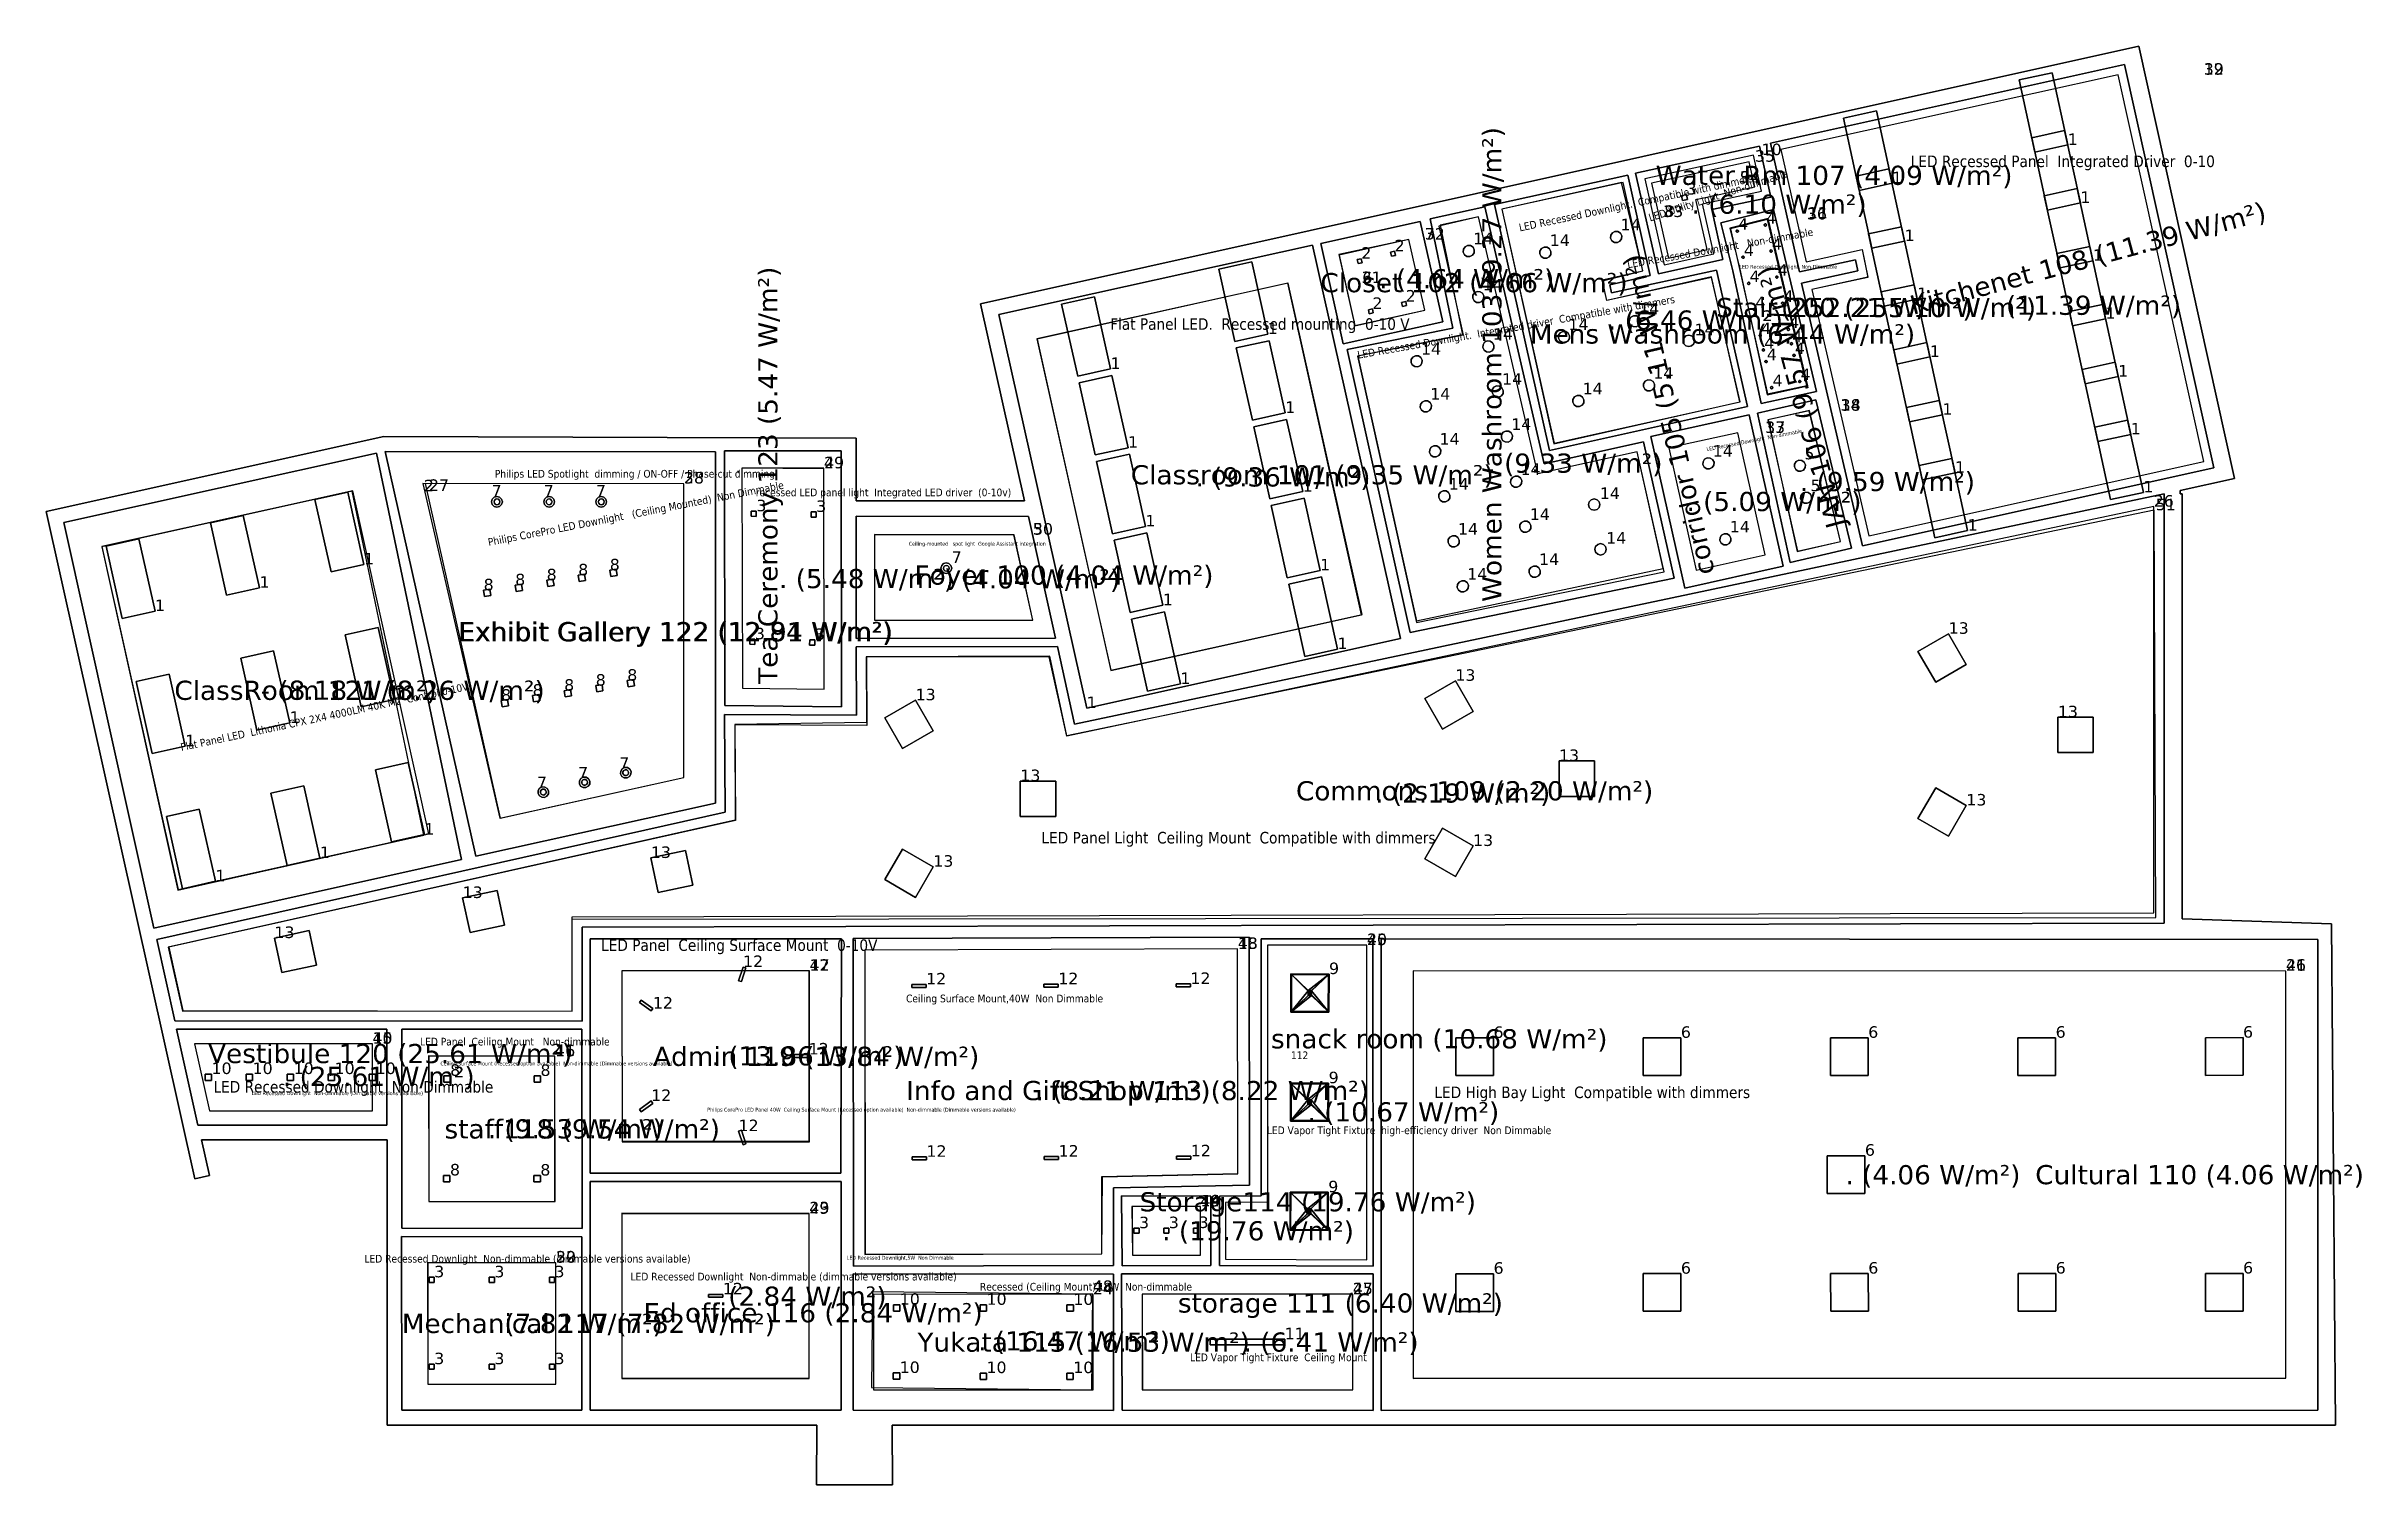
# Model space of a CAD drawing. Header units: inches. Extents: x 0 to 80, y -15 to 299.
# Drawn here: x 0 to 36.26, y -15.24 to 7.29 of the extents above.
import ezdxf

# ---------------------------------------------------------------- set-up
doc = ezdxf.new("R2010")
doc.units = ezdxf.units.IN
doc.header["$MEASUREMENT"] = 0
for name, color, linetype, true_color in [('DLX_BLD0_CALC', 3, 'Continuous', 0x00ff00), ('DLX_BLD0_CONT', 7, 'Continuous', 0x969696), ('DLX_BLD0_DESC', 7, 'Continuous', 0x969696), ('DLX_BLD0_LUM', 7, 'Continuous', 0xffd400), ('DLX_BLD0_LUMKEY_IDX', 7, 'Continuous', 0x969696), ('DLX_BLD0_RESKEY_IDX', 7, 'Continuous', 0x707070), ('DLX_BLD0_ROOF', 7, 'Continuous', 0x7f7f7f), ('DLX_BLD0_TXT', 7, 'Continuous', 0xaa00ff)]:
    doc.layers.add(name, color=color, linetype=linetype, true_color=true_color)
doc.styles.add('TableTextStyle', font='')
doc.styles.add('Tahoma AC-9A-79-64-AA-B0-6E-42-C4-5C-8C-13-97-E7-E2-2C', font='')
doc.styles.get('TableTextStyle').set_extended_font_data('VERDANA.TTF')
doc.styles.get('Tahoma AC-9A-79-64-AA-B0-6E-42-C4-5C-8C-13-97-E7-E2-2C').set_extended_font_data('Tahoma')

msp = doc.modelspace()

# ---------------------------------------------------------------- texts
at = {"layer": 'DLX_BLD0_DESC', "style": 'TableTextStyle'}
for s, rotation, p in [('Women Washroom 103 (9.27 W/m²)', 90, (22.786, -1.418)), ('Kitchenet 108 (11.39 W/m²)', 15, (29.23, 3.079)), ('corridor 105 (5.11 W/m²)', 103, (26.128, -0.956)), ('Tea Ceremony 123 (5.47 W/m²)', 90, (11.449, -2.7)), ('JAN 106 (9.57 W/m²)', 105, (28.173, -0.214))]:
    msp.add_text(s, height=0.3, rotation=rotation, dxfattribs=at).set_placement(p)
for s, p in [('Water Rm 107 (4.09 W/m²)', (25.2, 5.115)), ('. (6.10 W/m²)', (25.762, 4.664)), ('Closet 102 (4.66 W/m²)', (19.951, 3.434)), ('. (4.64 W/m²)', (20.872, 3.495)), ('Stair 200 (255.10 W/m²)', (26.148, 3.044)), ('. (252.21 W/m²)', (26.9, 3.045)), ('. (11.39 W/m²)', (30.425, 3.08)), ('Mens Washroom (6.44 W/m²)', (23.231, 2.63)), ('. (6.46 W/m²)', (24.453, 2.848)), ('Classroom 101 (9.35 W/m²)', (16.982, 0.425)), ('. (9.33 W/m²)', (22.566, 0.607)), ('. (9.36 W/m²)', (17.993, 0.391)), ('. (9.59 W/m²)', (27.46, 0.319)), ('. (5.09 W/m²)', (25.682, 0.006)), ('. (5.48 W/m²)', (11.473, -1.201)), ('Foyer 100 (4.04 W/m²)', (13.595, -1.146)), ('. (4.04 W/m²)', (14.074, -1.206)), ('Exhibit Gallery 122 (12.84 W/m²)', (6.448, -2.032)), ('Exhibit Gallery 122 (12.91 W/m²)', (6.458, -2.035)), ('ClassRoom 121 (8.26 W/m²)', (2.005, -2.951)), ('- (8.18 W/m²)', (3.355, -2.95)), ('Commons 109 (2.20 W/m²)', (19.568, -4.525)), ('. (2.19 W/m²)', (20.809, -4.56)), ('Vestibule 120 (25.61 W/m²)', (2.533, -8.64)), ('snack room (10.68 W/m²)', (19.177, -8.409)), ('. (25.61 W/m²)', (3.704, -8.998)), ('Admin 119 (13.84 W/m²)', (9.502, -8.684)), ('. (13.86 W/m²)', (10.418, -8.677)), ('Info and Gift Shop 113 (8.22 W/m²)', (13.465, -9.22)), ('. (8.21 W/m²)', (15.49, -9.221)), ('. (10.67 W/m²)', (19.748, -9.553)), ('staff118 (9.54 W/m²)', (6.235, -9.821)), ('. (9.53 W/m²)', (6.913, -9.819)), ('. (4.06 W/m²)', (28.171, -10.538)), ('Cultural 110 (4.06 W/m²)', (31.144, -10.537)), ('Storage114 (19.76 W/m²)', (17.119, -10.962)), ('. (19.76 W/m²)', (17.473, -11.416)), ('. (2.84 W/m²)', (10.416, -12.441)), ('storage 111 (6.40 W/m²)', (17.719, -12.547)), ('Mechanical 117 (7.82 W/m²)', (5.566, -12.867)), ('. (7.82 W/m²)', (6.912, -12.867)), ('Ed office 116 (2.84 W/m²)', (9.349, -12.7)), ('Yukata 115 (16.53 W/m²)', (13.641, -13.16)), ('. (16.47 W/m²)', (14.59, -13.141)), ('. (6.41 W/m²)', (18.747, -13.159))]:
    msp.add_text(s, height=0.3, dxfattribs=at).set_placement(p)
at = {"layer": 'DLX_BLD0_LUMKEY_IDX', "style": 'TableTextStyle'}
for s, p in [('1', (31.653, 5.74)), ('3', (25.683, 4.963)), ('1', (28.902, 5.141)), ('1', (31.851, 4.833)), ('14', (22.343, 4.185)), ('14', (24.65, 4.404)), ('4', (26.492, 4.412)), ('4', (26.931, 4.508)), ('1', (29.099, 4.234)), ('2', (20.591, 3.959)), ('2', (21.112, 4.075)), ('14', (23.542, 4.159)), ('4', (26.582, 4.003)), ('4', (27.021, 4.1)), ('1', (32.048, 3.926)), ('14', (22.492, 3.463)), ('4', (26.672, 3.594)), ('4', (27.111, 3.691)), ('2', (20.765, 3.173)), ('2', (21.286, 3.288)), ('14', (24.942, 3.086)), ('4', (26.762, 3.186)), ('4', (27.201, 3.282)), ('1', (29.296, 3.327)), ('1', (19.126, 2.778)), ('14', (23.834, 2.84)), ('14', (25.808, 2.761)), ('4', (26.851, 2.777)), ('4', (27.291, 2.874)), ('1', (32.245, 3.019)), ('14', (21.526, 2.458)), ('14', (22.651, 2.689)), ('4', (26.901, 2.551)), ('4', (26.941, 2.369)), ('4', (27.34, 2.648)), ('4', (27.38, 2.465)), ('1', (29.494, 2.421)), ('1', (16.664, 2.232)), ('14', (25.164, 2.08)), ('4', (27.47, 2.057)), ('1', (32.443, 2.113)), ('14', (21.671, 1.753)), ('14', (22.795, 1.984)), ('14', (24.057, 1.835)), ('4', (27.031, 1.96)), ('1', (19.4, 1.544)), ('14', (22.94, 1.278)), ('1', (29.691, 1.514)), ('1', (16.938, 0.999)), ('14', (21.816, 1.047)), ('1', (32.64, 1.206)), ('14', (23.085, 0.573)), ('14', (26.094, 0.859)), ('5', (27.529, 0.817)), ('1', (29.888, 0.607)), ('7', (6.973, 0.235)), ('7', (7.79, 0.235)), ('7', (8.606, 0.235)), ('1', (19.673, 0.311)), ('14', (21.961, 0.342)), ('14', (24.326, 0.196)), ('5', (27.626, 0.317)), ('1', (32.837, 0.299)), ('3', (11.118, 0.003)), ('3', (12.056, -0.007)), ('14', (23.23, -0.132)), ('1', (17.211, -0.235)), ('14', (22.105, -0.363)), ('14', (24.426, -0.504)), ('14', (26.361, -0.329)), ('1', (30.086, -0.3)), ('1', (4.974, -0.829)), ('7', (14.177, -0.806)), ('14', (23.375, -0.838)), ('1', (3.338, -1.195)), ('8', (6.848, -1.235)), ('8', (7.342, -1.156)), ('8', (7.835, -1.078)), ('8', (8.329, -1)), ('8', (8.823, -0.922)), ('1', (19.946, -0.923)), ('14', (22.25, -1.068)), ('1', (1.702, -1.561)), ('1', (17.484, -1.468)), ('13', (29.788, -1.916)), ('3', (11.095, -2.002)), ('3', (12.034, -2.013)), ('1', (20.219, -2.156)), ('8', (9.097, -2.65)), ('1', (17.758, -2.702)), ('13', (22.064, -2.652)), ('1', (5.447, -2.946)), ('8', (7.122, -2.963)), ('8', (7.615, -2.885)), ('8', (8.109, -2.807)), ('8', (8.603, -2.728)), ('13', (13.612, -2.957)), ('1', (3.811, -3.311)), ('13', (31.499, -3.223)), ('1', (2.175, -3.677)), ('7', (8.973, -4.03)), ('13', (23.687, -3.908)), ('7', (7.682, -4.334)), ('7', (8.328, -4.182)), ('13', (15.252, -4.223)), ('13', (30.065, -4.605)), ('1', (5.92, -5.062)), ('13', (22.341, -5.239)), ('1', (4.284, -5.428)), ('13', (9.467, -5.427)), ('13', (13.889, -5.564)), ('1', (2.648, -5.793)), ('13', (6.519, -6.054)), ('13', (3.572, -6.681)), ('12', (10.91, -7.135)), ('12', (13.777, -7.408)), ('12', (15.846, -7.404)), ('12', (17.915, -7.4)), ('9', (20.086, -7.246)), ('12', (9.499, -7.785)), ('12', (11.938, -8.505)), ('6', (22.661, -8.245)), ('6', (25.595, -8.244)), ('6', (28.529, -8.243)), ('6', (31.464, -8.242)), ('6', (34.398, -8.241)), ('10', (2.587, -8.811)), ('10', (3.23, -8.811)), ('10', (3.872, -8.811)), ('10', (4.514, -8.811)), ('10', (5.157, -8.811)), ('8', (6.324, -8.839)), ('8', (7.738, -8.841)), ('12', (9.472, -9.233)), ('9', (20.08, -8.955)), ('12', (10.84, -9.706)), ('12', (13.782, -10.108)), ('12', (15.851, -10.104)), ('12', (17.921, -10.1)), ('6', (28.477, -10.09)), ('8', (6.321, -10.399)), ('8', (7.736, -10.401)), ('9', (20.074, -10.663)), ('3', (17.111, -11.226)), ('3', (17.577, -11.225)), ('3', (18.043, -11.223)), ('3', (6.074, -11.995)), ('3', (7.016, -11.995)), ('3', (7.957, -11.995)), ('6', (22.662, -11.939)), ('6', (25.596, -11.938)), ('6', (28.53, -11.937)), ('6', (31.465, -11.936)), ('6', (34.399, -11.935)), ('12', (10.593, -12.262)), ('10', (13.364, -12.425)), ('10', (14.723, -12.426)), ('10', (16.082, -12.427)), ('11', (19.392, -12.964)), ('3', (6.074, -13.356)), ('3', (7.016, -13.356)), ('3', (7.957, -13.356)), ('10', (13.363, -13.493)), ('10', (14.722, -13.495)), ('10', (16.081, -13.496))]:
    msp.add_text(s, height=0.18, dxfattribs=at).set_placement(p)
at = {"layer": 'DLX_BLD0_RESKEY_IDX', "style": 'TableTextStyle'}
for s, p in [('39', (33.783, 6.841)), ('12', (33.783, 6.841)), ('35', (26.755, 5.478)), ('10', (26.859, 5.581)), ('9', (26.522, 5.151)), ('34', (26.52, 5.15)), ('33', (25.318, 4.612)), ('8', (25.334, 4.615)), ('36', (27.568, 4.574)), ('11', (27.581, 4.589)), ('32', (21.584, 4.259)), ('7', (21.584, 4.258)), ('31', (20.596, 3.577)), ('6', (20.607, 3.574)), ('38', (28.096, 1.578)), ('14', (28.097, 1.579)), ('37', (26.916, 1.23)), ('13', (26.913, 1.23)), ('4', (12.178, 0.677)), ('29', (12.178, 0.676)), ('2', (5.912, 0.316)), ('27', (5.992, 0.323)), ('3', (9.981, 0.438)), ('28', (9.984, 0.438)), ('26', (33, 0.076)), ('51', (33.031, 0.019)), ('5', (15.446, -0.362)), ('30', (15.449, -0.364)), ('1', (16.292, -3.08)), ('43', (18.658, -6.851)), ('18', (18.657, -6.852)), ('45', (20.68, -6.792)), ('20', (20.68, -6.791)), ('42', (11.951, -7.194)), ('17', (11.95, -7.193)), ('46', (35.07, -7.193)), ('21', (35.07, -7.193)), ('40', (5.107, -8.336)), ('15', (5.107, -8.336)), ('41', (7.965, -8.528)), ('16', (7.968, -8.534)), ('49', (11.948, -11)), ('23', (11.948, -10.993)), ('44', (18.071, -10.884)), ('19', (18.072, -10.884)), ('22', (7.981, -11.763)), ('50', (7.98, -11.766)), ('48', (16.386, -12.224)), ('24', (16.39, -12.261)), ('47', (20.457, -12.261)), ('25', (20.458, -12.26))]:
    msp.add_text(s, height=0.18, dxfattribs=at).set_placement(p)
at = {"layer": 'DLX_BLD0_TXT', "style": 'Tahoma AC-9A-79-64-AA-B0-6E-42-C4-5C-8C-13-97-E7-E2-2C'}
for s, height, p in [('LED Recessed Panel^M^JIntegrated Driver^M^J0-10^M^J', 0.1812, (29.195, 5.394)), (' LED Recessed Downlight^M^JNon-Dimmable^M^J', 0.0604, (26.487, 3.802)), ('Flat Panel LED.^M^JRecessed mounting^M^J0-10 V^M^J', 0.1812, (16.659, 2.845)), ('Philips LED Spotlight^M^Jdimming / ON-OFF / Phase-cut dimming^M^J', 0.1208, (7.023, 0.53)), ('.^M^J', 0.1812, (10.8, 0.609)), ('recessed LED panel light^M^JIntegrated LED driver^M^J(0-10v)^M^J^M^J', 0.1208, (11.109, 0.238)), ('Ceiling-mounted ^M^Jspot light^M^JGoogle Assistant integration^M^J', 0.0604, (13.505, -0.536)), ('LED Panel Light^M^JCeiling Mount^M^JCompatible with dimmers^M^J', 0.1812, (15.583, -5.2)), ('LED Panel^M^JCeiling Surface Mount^M^J0-10V', 0.1812, (8.688, -6.883)), ('Ceiling Surface Mount,40W^M^JNon Dimmable^M^J^M^J', 0.1208, (13.462, -7.688)), ('LED Panel^M^JCeiling Mount ^M^JNon-dimmable ', 0.1208, (5.852, -8.364)), ('Ceiling Surface Mount (Recessed option available)^M^JNon-dimmable (Dimmable versions available)^M^J', 0.0604, (6.171, -8.677)), ('112^M^J', 0.1208, (19.489, -8.578)), ('LED Recessed Downlight^M^JNon Dimmable ', 0.1812, (2.618, -9.102)), ('LED High Bay Light^M^JCompatible with dimmers^M^J', 0.1812, (21.736, -9.188)), ('LED Recessed Downlight^M^JNon-dimmable (Dimmable versions available)^M^J', 0.0604, (3.216, -9.142)), ('Philips CorePro LED Panel 40W^M^JCeiling Surface Mount (Recessed option available)^M^JNon-dimmable (Dimmable versions available)^M^J', 0.0604, (10.349, -9.4)), ('LED Vapor Tight Fixture^M^Jhigh-efficiency driver^M^JNon Dimmable^M^J^M^J', 0.1208, (19.112, -9.753)), ('LED Recessed Downlight^M^JNon-dimmable (dimmable versions available)^M^J', 0.1208, (4.981, -11.764)), ('LED Recessed Downlight^M^JNon-dimmable (dimmable versions available)^M^J', 0.1208, (9.148, -12.044)), ('LED Recessed Downlight,5W^M^JNon Dimmable^M^J', 0.0604, (12.534, -11.719)), ('Recessed (Ceiling Mount),10W^M^JNon-dimmable ^M^J', 0.1208, (14.619, -12.203)), ('LED Vapor Tight Fixture^M^JCeiling Mount^M^J', 0.1208, (17.909, -13.309))]:
    msp.add_text(s, height=height, dxfattribs=at).set_placement(p)
for s, height, rotation, p in [('LED Recessed Downlight.^M^JCompatible with dimmers^M^J', 0.1208, 12, (23.074, 4.385)), ('LED Utility Light^M^JNon-dimmable^M^J', 0.1208, 18, (25.114, 4.54)), (' LED Recessed Downlight^M^J Non-dimmable ^M^J', 0.1208, 10, (24.722, 3.801)), ('LED Recessed Downlight.^M^JIntegrated driver^M^JCompatible with dimmers^M^J', 0.1208, 10, (20.541, 2.392)), ('LED Recessed Downlight^M^JNon-dimmable^M^J', 0.0604, 11, (26.003, 0.944)), ('Philips CorePro LED Downlight ^M^J(Ceiling Mounted)^M^JNon Dimmable^M^J', 0.1208, 11, (6.928, -0.541)), ('Flat Panel LED^M^JLithonia CPX 2X4 4000LM 40K M2^M^JControl 0-10V^M^J', 0.1208, 12, (2.116, -3.753))]:
    msp.add_text(s, height=height, rotation=rotation, dxfattribs=at).set_placement(p)

# ---------------------------------------------------------------- linework, layer by layer
at = {"layer": 'DLX_BLD0_CALC'}
for points in [[(32.442, 6.841, 0), (27.161, 5.669, 0)], [(32.444, 6.841, 0), (27.161, 5.669, 0)], [(33.783, 0.785, 0), (32.442, 6.841, 0)], [(33.783, 0.785, 0), (32.444, 6.841, 0)], [(26.733, 5.581, 0), (25.031, 5.208, 0)], [(26.667, 5.478, 0), (25.135, 5.142, 0)], [(26.755, 5.083, 0), (26.667, 5.478, 0)], [(26.859, 5.016, 0), (26.733, 5.581, 0)], [(27.161, 5.669, 0), (27.557, 3.911, 0)], [(27.161, 5.669, 0), (27.557, 3.911, 0)], [(24.691, 5.151, 0), (22.793, 4.733, 0)], [(24.668, 5.15, 0), (22.794, 4.733, 0)], [(25.002, 3.768, 0), (24.668, 5.15, 0)], [(24.998, 3.768, 0), (24.691, 5.151, 0)], [(25.031, 5.208, 0), (25.335, 3.865, 0)], [(25.135, 5.142, 0), (25.401, 3.969, 0)], [(25.832, 4.886, 0), (26.755, 5.083, 0)], [(22.793, 4.733, 0), (23.612, 1.071, 0)], [(22.794, 4.733, 0), (23.608, 1.061, 0)], [(26.006, 4.103, 0), (25.832, 4.886, 0)], [(25.936, 4.819, 0), (26.859, 5.016, 0)], [(26.109, 4.037, 0), (25.936, 4.819, 0)], [(22.428, 4.612, 0), (21.807, 4.469, 0)], [(21.807, 4.469, 0), (22.185, 2.763, 0)], [(22.427, 4.615, 0), (21.824, 4.483, 0)], [(21.824, 4.483, 0), (22.178, 2.766, 0)], [(23.354, 0.588, 0), (22.427, 4.615, 0)], [(23.354, 0.59, 0), (22.428, 4.612, 0)], [(26.961, 4.589, 0), (26.36, 4.437, 0)], [(26.36, 4.437, 0), (26.52, 3.797, 0)], [(26.952, 4.574, 0), (26.372, 4.428, 0)], [(26.372, 4.428, 0), (26.952, 1.841, 0)], [(27.568, 1.974, 0), (26.952, 4.574, 0)], [(27.581, 1.968, 0), (26.961, 4.589, 0)], [(21.333, 4.259, 0), (20.24, 4.023, 0)], [(20.24, 4.023, 0), (20.489, 2.907, 0)], [(21.333, 4.258, 0), (20.243, 4.016, 0)], [(20.243, 4.016, 0), (20.489, 2.911, 0)], [(21.584, 3.153, 0), (21.333, 4.259, 0)], [(21.584, 3.154, 0), (21.333, 4.258, 0)], [(25.335, 3.865, 0), (26.109, 4.037, 0)], [(25.401, 3.969, 0), (26.006, 4.103, 0)], [(27.557, 3.911, 0), (28.433, 4.102, 0)], [(27.557, 3.911, 0), (28.432, 4.102, 0)], [(28.432, 4.102, 0), (28.525, 3.669, 0)], [(28.433, 4.102, 0), (28.524, 3.664, 0)], [(24.365, 3.626, 0), (24.998, 3.768, 0)], [(24.435, 3.306, 0), (24.365, 3.626, 0)], [(24.366, 3.613, 0), (25.002, 3.768, 0)], [(26.073, 3.674, 0), (24.434, 3.304, 0)], [(26.077, 3.664, 0), (24.435, 3.306, 0)], [(26.52, 1.716, 0), (26.073, 3.674, 0)], [(26.522, 1.716, 0), (26.077, 3.664, 0)], [(26.52, 3.797, 0), (26.944, 1.827, 0)], [(28.525, 3.669, 0), (27.645, 3.474, 0)], [(28.524, 3.664, 0), (27.645, 3.474, 0)], [(19.448, 3.574, 0), (15.512, 2.704, 0)], [(19.44, 3.577, 0), (15.518, 2.701, 0)], [(20.596, -1.62, 0), (19.44, 3.577, 0)], [(20.607, -1.612, 0), (19.448, 3.574, 0)], [(24.434, 3.304, 0), (24.366, 3.613, 0)], [(27.645, 3.474, 0), (28.539, -0.38, 0)], [(27.645, 3.474, 0), (28.539, -0.38, 0)], [(16.292, -3.08, 0), (14.914, 3.084, 0), (14.914, 3.084, 0), (16.292, -3.08, 0), (16.292, -3.08, 0)], [(20.489, 2.911, 0), (21.584, 3.154, 0)], [(20.489, 2.907, 0), (21.584, 3.153, 0)], [(15.512, 2.704, 0), (16.671, -2.484, 0)], [(15.518, 2.701, 0), (16.668, -2.492, 0)], [(22.178, 2.766, 0), (20.53, 2.433, 0)], [(22.185, 2.763, 0), (20.539, 2.434, 0)], [(20.53, 2.433, 0), (21.456, -1.739, 0)], [(20.539, 2.434, 0), (21.455, -1.714, 0)], [(26.944, 1.827, 0), (27.581, 1.968, 0)], [(26.952, 1.841, 0), (27.568, 1.974, 0)], [(23.608, 1.061, 0), (26.52, 1.716, 0)], [(23.612, 1.071, 0), (26.522, 1.716, 0)], [(27.606, 1.578, 0), (26.958, 1.436, 0)], [(27.607, 1.579, 0), (26.964, 1.434, 0)], [(28.096, -0.471, 0), (27.606, 1.578, 0)], [(28.097, -0.472, 0), (27.607, 1.579, 0)], [(26.488, 1.23, 0), (25.406, 0.994, 0)], [(26.487, 1.23, 0), (25.409, 0.994, 0)], [(26.913, -0.678, 0), (26.487, 1.23, 0)], [(26.916, -0.679, 0), (26.488, 1.23, 0)], [(26.958, 1.436, 0), (27.42, -0.623, 0)], [(26.964, 1.434, 0), (27.416, -0.628, 0)], [(24.913, 0.935, 0), (23.354, 0.59, 0)], [(24.909, 0.932, 0), (23.354, 0.588, 0)], [(25.334, -0.943, 0), (24.909, 0.932, 0)], [(25.318, -0.891, 0), (24.913, 0.935, 0)], [(25.406, 0.994, 0), (25.834, -0.918, 0)], [(25.409, 0.994, 0), (25.834, -0.92, 0)], [(28.539, -0.38, 0), (33.783, 0.785, 0)], [(28.539, -0.38, 0), (33.783, 0.785, 0)], [(5.895, 0.438, 0), (7.102, -4.805, 0)], [(9.981, 0.435, 0), (5.895, 0.438, 0)], [(5.932, 0.438, 0), (7.105, -4.805, 0)], [(9.981, 0.435, 0), (5.932, 0.438, 0)], [(9.981, -4.167, 0), (9.981, 0.435, 0)], [(9.984, -4.166, 0), (9.981, 0.435, 0)], [(12.174, 0.677, 0), (10.893, 0.677, 0)], [(10.893, 0.677, 0), (10.9, -2.769, 0)], [(12.174, 0.67, 0), (10.893, 0.676, 0)], [(10.893, 0.676, 0), (10.9, -2.769, 0)], [(12.178, -2.783, 0), (12.174, 0.677, 0)], [(12.178, -2.783, 0), (12.174, 0.67, 0)], [(4.798, 0.323, 0), (0.87, -0.55, 0)], [(4.787, 0.316, 0), (0.872, -0.554, 0)], [(5.912, -5.069, 0), (4.787, 0.316, 0)], [(5.992, -5.051, 0), (4.798, 0.323, 0)], [(33, 0.076, 0), (15.979, -3.522, 0)], [(33.007, 0.019, 0), (15.982, -3.515, 0)], [(33, -6.288, 0), (33, 0.076, 0)], [(33.031, -6.359, 0), (33.007, 0.019, 0)], [(12.967, -0.362, 0), (12.967, -1.703, 0)], [(15.151, -0.368, 0), (12.967, -0.362, 0)], [(0.87, -0.55, 0), (2.064, -5.923, 0)], [(0.872, -0.554, 0), (2.062, -5.929, 0)], [(15.155, -0.364, 0), (12.97, -0.364, 0)], [(12.97, -0.364, 0), (12.97, -1.701, 0)], [(15.446, -1.7, 0), (15.151, -0.368, 0)], [(15.449, -1.704, 0), (15.155, -0.364, 0)], [(25.834, -0.92, 0), (26.913, -0.678, 0)], [(25.834, -0.918, 0), (26.916, -0.679, 0)], [(27.416, -0.628, 0), (28.097, -0.472, 0)], [(27.42, -0.623, 0), (28.096, -0.471, 0)], [(21.455, -1.714, 0), (25.318, -0.891, 0)], [(21.456, -1.739, 0), (25.334, -0.943, 0)], [(12.967, -1.703, 0), (15.446, -1.7, 0)], [(12.97, -1.701, 0), (15.449, -1.704, 0)], [(16.668, -2.492, 0), (20.596, -1.62, 0)], [(16.671, -2.484, 0), (20.607, -1.612, 0)], [(15.716, -2.268, 0), (12.839, -2.276, 0)], [(12.839, -2.276, 0), (12.843, -3.306, 0)], [(15.703, -2.278, 0), (12.844, -2.281, 0)], [(12.844, -2.281, 0), (12.848, -3.351, 0)], [(15.979, -3.522, 0), (15.703, -2.278, 0)], [(15.982, -3.515, 0), (15.716, -2.268, 0)], [(10.9, -2.769, 0), (12.178, -2.783, 0)], [(10.9, -2.769, 0), (12.178, -2.783, 0)], [(12.848, -3.351, 0), (10.78, -3.343, 0)], [(10.78, -3.343, 0), (10.791, -4.839, 0)], [(12.843, -3.306, 0), (10.782, -3.338, 0)], [(10.782, -3.338, 0), (10.785, -4.835, 0)], [(7.102, -4.805, 0), (9.984, -4.166, 0)], [(7.105, -4.805, 0), (9.981, -4.167, 0)], [(10.785, -4.835, 0), (1.908, -6.823, 0)], [(10.791, -4.839, 0), (1.921, -6.825, 0)], [(2.062, -5.929, 0), (5.912, -5.069, 0)], [(2.064, -5.923, 0), (5.992, -5.051, 0)], [(8.232, -6.35, 0), (33, -6.288, 0)], [(8.232, -7.825, 0), (8.232, -6.35, 0)], [(8.233, -6.384, 0), (33.031, -6.359, 0)], [(8.233, -7.823, 0), (8.233, -6.384, 0)], [(1.908, -6.823, 0), (2.132, -7.826, 0)], [(1.921, -6.825, 0), (2.14, -7.817, 0)], [(18.654, -6.851, 0), (12.816, -6.87, 0)], [(12.816, -6.87, 0), (12.816, -11.636, 0)], [(18.654, -6.852, 0), (12.817, -6.871, 0)], [(12.817, -6.871, 0), (12.821, -11.635, 0)], [(18.658, -10.372, 0), (18.654, -6.851, 0)], [(18.657, -10.371, 0), (18.654, -6.852, 0)], [(20.676, -6.791, 0), (19.121, -6.791, 0)], [(19.121, -6.791, 0), (19.121, -10.818, 0)], [(20.68, -6.796, 0), (19.122, -6.792, 0)], [(19.122, -6.792, 0), (19.122, -10.819, 0)], [(20.68, -11.719, 0), (20.676, -6.791, 0)], [(20.68, -11.719, 0), (20.68, -6.796, 0)], [(11.95, -7.193, 0), (9.014, -7.193, 0)], [(9.014, -7.193, 0), (9.017, -9.863, 0)], [(11.948, -7.2, 0), (9.014, -7.194, 0)], [(9.014, -7.194, 0), (9.017, -9.871, 0)], [(11.945, -9.863, 0), (11.95, -7.193, 0)], [(11.951, -9.871, 0), (11.948, -7.2, 0)], [(21.404, -7.193, 0), (21.401, -13.581, 0)], [(35.07, -7.201, 0), (21.401, -7.193, 0)], [(21.401, -7.193, 0), (21.404, -13.577, 0)], [(35.07, -7.201, 0), (21.404, -7.193, 0)], [(35.07, -13.577, 0), (35.07, -7.201, 0)], [(35.07, -13.577, 0), (35.07, -7.201, 0)], [(2.132, -7.826, 0), (8.233, -7.823, 0)], [(2.14, -7.817, 0), (8.232, -7.825, 0)], [(5.107, -8.336, 0), (2.32, -8.336, 0)], [(2.32, -8.336, 0), (2.554, -9.386, 0)], [(5.107, -8.336, 0), (2.32, -8.336, 0)], [(2.32, -8.336, 0), (2.554, -9.386, 0)], [(5.107, -9.386, 0), (5.107, -8.336, 0)], [(5.107, -9.386, 0), (5.107, -8.336, 0)], [(7.965, -8.533, 0), (5.987, -8.528, 0)], [(5.987, -8.528, 0), (5.99, -10.806, 0)], [(7.965, -8.534, 0), (5.991, -8.534, 0)], [(5.991, -8.534, 0), (5.991, -10.806, 0)], [(7.965, -10.809, 0), (7.965, -8.533, 0)], [(7.968, -10.809, 0), (7.965, -8.534, 0)], [(2.554, -9.386, 0), (5.107, -9.386, 0)], [(2.554, -9.386, 0), (5.107, -9.386, 0)], [(9.017, -9.863, 0), (11.945, -9.863, 0)], [(9.017, -9.871, 0), (11.951, -9.871, 0)], [(16.528, -10.416, 0), (18.657, -10.371, 0)], [(16.528, -11.628, 0), (16.528, -10.416, 0)], [(16.53, -11.628, 0), (16.538, -10.421, 0)], [(16.538, -10.421, 0), (18.658, -10.372, 0)], [(5.99, -10.806, 0), (7.965, -10.809, 0)], [(5.991, -10.806, 0), (7.968, -10.809, 0)], [(19.122, -10.819, 0), (18.464, -10.823, 0)], [(18.464, -10.823, 0), (18.467, -11.711, 0)], [(19.121, -10.818, 0), (18.467, -10.822, 0)], [(18.467, -10.822, 0), (18.467, -11.712, 0)], [(11.948, -11, 0), (9.011, -11, 0)], [(9.011, -11, 0), (9.011, -13.581, 0)], [(11.948, -10.996, 0), (9.014, -10.993, 0)], [(9.014, -10.993, 0), (9.014, -13.577, 0)], [(11.948, -13.577, 0), (11.948, -10.996, 0)], [(11.948, -13.581, 0), (11.948, -11, 0)], [(17, -10.884, 0), (17.006, -11.65, 0)], [(18.072, -10.887, 0), (17, -10.884, 0)], [(18.071, -10.887, 0), (17.001, -10.884, 0)], [(17.001, -10.884, 0), (17.007, -11.647, 0)], [(18.071, -11.65, 0), (18.071, -10.887, 0)], [(18.072, -11.647, 0), (18.072, -10.887, 0)], [(7.981, -11.769, 0), (5.971, -11.763, 0)], [(5.971, -11.763, 0), (5.974, -13.67, 0)], [(7.98, -11.766, 0), (5.972, -11.766, 0)], [(5.972, -11.766, 0), (5.975, -13.669, 0)], [(7.98, -13.669, 0), (7.98, -11.766, 0)], [(7.981, -13.67, 0), (7.981, -11.769, 0)], [(12.816, -11.636, 0), (16.53, -11.628, 0)], [(12.821, -11.635, 0), (16.528, -11.628, 0)], [(17.006, -11.65, 0), (18.072, -11.647, 0)], [(17.007, -11.647, 0), (18.071, -11.65, 0)], [(18.467, -11.711, 0), (20.68, -11.719, 0)], [(18.467, -11.712, 0), (20.68, -11.719, 0)], [(12.937, -12.224, 0), (12.921, -13.72, 0)], [(16.386, -12.261, 0), (12.937, -12.224, 0)], [(16.39, -12.264, 0), (12.955, -12.261, 0)], [(12.955, -12.261, 0), (12.955, -13.757, 0)], [(16.37, -13.757, 0), (16.386, -12.261, 0)], [(16.39, -13.76, 0), (16.39, -12.264, 0)], [(20.458, -12.26, 0), (17.158, -12.26, 0)], [(17.158, -12.26, 0), (17.164, -13.757, 0)], [(20.454, -12.261, 0), (17.158, -12.261, 0)], [(17.158, -12.261, 0), (17.161, -13.76, 0)], [(20.457, -13.76, 0), (20.454, -12.261, 0)], [(20.458, -13.76, 0), (20.458, -12.26, 0)], [(5.974, -13.67, 0), (7.981, -13.67, 0)], [(5.975, -13.669, 0), (7.98, -13.669, 0)], [(9.011, -13.581, 0), (11.948, -13.581, 0)], [(9.014, -13.577, 0), (11.948, -13.577, 0)], [(12.921, -13.72, 0), (16.37, -13.757, 0)], [(12.955, -13.757, 0), (16.39, -13.76, 0)], [(17.161, -13.76, 0), (20.457, -13.76, 0)], [(17.164, -13.757, 0), (20.458, -13.76, 0)], [(21.401, -13.581, 0), (35.07, -13.577, 0)], [(21.404, -13.577, 0), (35.07, -13.577, 0)]]:
    msp.add_polyline3d(points, dxfattribs=at)
at = {"layer": 'DLX_BLD0_CONT'}
for points in [[(32.765, 7.286, 0), (14.63, 3.251, 0)], [(34.264, 0.517, 0), (32.765, 7.286, 0)], [(32.544, 7.001, 0), (27, 5.771, 0)], [(33.942, 0.684, 0), (32.544, 7.001, 0)], [(26.824, 5.724, 0), (24.887, 5.299, 0)], [(27.003, 4.924, 0), (26.824, 5.724, 0)], [(27, 5.771, 0), (27.455, 3.752, 0)], [(24.765, 5.267, 0), (22.676, 4.808, 0)], [(25.114, 3.694, 0), (24.765, 5.267, 0)], [(24.887, 5.299, 0), (25.245, 3.722, 0)], [(22.526, 4.771, 0), (21.668, 4.584, 0)], [(23.453, 0.745, 0), (22.526, 4.771, 0)], [(22.676, 4.808, 0), (23.538, 0.955, 0)], [(26.079, 4.727, 0), (27.003, 4.924, 0)], [(26.252, 3.946, 0), (26.079, 4.727, 0)], [(27.047, 4.73, 0), (26.22, 4.521, 0)], [(27.721, 1.88, 0), (27.047, 4.73, 0)], [(21.514, 4.543, 0), (19.957, 4.198, 0)], [(21.87, 2.972, 0), (21.514, 4.543, 0)], [(21.668, 4.584, 0), (22.022, 2.869, 0)], [(26.22, 4.521, 0), (26.407, 3.771, 0)], [(19.827, 4.169, 0), (14.914, 3.084, 0)], [(21.204, -1.992, 0), (19.827, 4.169, 0)], [(19.957, 4.198, 0), (20.307, 2.625, 0)], [(24.481, 3.552, 0), (25.114, 3.694, 0)], [(26.151, 3.779, 0), (24.509, 3.422, 0)], [(25.245, 3.722, 0), (26.252, 3.946, 0)], [(26.638, 1.642, 0), (26.151, 3.779, 0)], [(26.407, 3.771, 0), (26.855, 1.689, 0)], [(27.455, 3.752, 0), (28.329, 3.942, 0)], [(28.366, 3.767, 0), (27.484, 3.576, 0)], [(28.329, 3.942, 0), (28.366, 3.767, 0)], [(24.509, 3.422, 0), (24.481, 3.552, 0)], [(27.484, 3.576, 0), (28.439, -0.54, 0)], [(14.63, 3.251, 0), (15.317, 0.167, 0)], [(14.914, 3.084, 0), (16.292, -3.08, 0)], [(20.307, 2.625, 0), (21.87, 2.972, 0)], [(22.022, 2.869, 0), (20.372, 2.536, 0)], [(20.372, 2.536, 0), (21.355, -1.894, 0)], [(26.855, 1.689, 0), (27.721, 1.88, 0)], [(23.538, 0.955, 0), (26.638, 1.642, 0)], [(26.667, 1.512, 0), (25.127, 1.174, 0)], [(27.195, -0.857, 0), (26.667, 1.512, 0)], [(27.711, 1.746, 0), (26.797, 1.54, 0)], [(26.797, 1.54, 0), (27.309, -0.797, 0)], [(28.267, -0.577, 0), (27.711, 1.746, 0)], [(5.283, 1.174, 0), (0, 0, 0)], [(12.679, 1.15, 0), (5.283, 1.174, 0)], [(12.679, 0.167, 0), (12.679, 1.15, 0)], [(25.009, 1.089, 0), (23.453, 0.745, 0)], [(25.492, -1.045, 0), (25.009, 1.089, 0)], [(25.127, 1.174, 0), (25.655, -1.203, 0)], [(5.173, 0.914, 0), (0.276, -0.175, 0)], [(6.502, -5.45, 0), (5.173, 0.914, 0)], [(5.307, 0.939, 0), (6.726, -5.401, 0)], [(10.481, 0.935, 0), (5.307, 0.939, 0)], [(10.481, -4.568, 0), (10.481, 0.935, 0)], [(10.619, 0.951, 0), (10.627, -3.04, 0)], [(12.448, 0.951, 0), (10.619, 0.951, 0)], [(12.452, -3.06, 0), (12.448, 0.951, 0)], [(28.439, -0.54, 0), (33.942, 0.684, 0)], [(33.413, 0.326, 0), (34.264, 0.517, 0)], [(0, 0, 0), (2.325, -10.452, 0)], [(15.317, 0.167, 0), (12.679, 0.167, 0)], [(33.161, 0.274, 0), (16.101, -3.332, 0)], [(33.161, -6.448, 0), (33.161, 0.274, 0)], [(33.413, 0.275, 0), (33.413, 0.326, 0)], [(33.447, 0.275, 0), (33.413, 0.275, 0)], [(33.447, -6.382, 0), (33.447, 0.275, 0)], [(0.276, -0.175, 0), (1.682, -6.527, 0)], [(12.679, -0.073, 0), (12.679, -1.991, 0)], [(15.382, -0.081, 0), (12.679, -0.073, 0)], [(15.804, -1.987, 0), (15.382, -0.081, 0)], [(27.309, -0.797, 0), (28.267, -0.577, 0)], [(21.355, -1.894, 0), (25.492, -1.045, 0)], [(25.655, -1.203, 0), (27.195, -0.857, 0)], [(12.679, -1.991, 0), (15.804, -1.987, 0)], [(15.832, -2.117, 0), (12.683, -2.121, 0)], [(12.683, -2.121, 0), (12.687, -3.19, 0)], [(16.101, -3.332, 0), (15.832, -2.117, 0)], [(16.292, -3.08, 0), (21.204, -1.992, 0)], [(12.687, -3.19, 0), (10.619, -3.182, 0)], [(10.619, -3.182, 0), (10.63, -4.711, 0)], [(10.627, -3.04, 0), (12.452, -3.06, 0)], [(10.63, -4.711, 0), (1.73, -6.704, 0)], [(6.726, -5.401, 0), (10.481, -4.568, 0)], [(1.682, -6.527, 0), (6.502, -5.45, 0)], [(8.392, -6.51, 0), (33.161, -6.448, 0)], [(8.392, -7.985, 0), (8.392, -6.51, 0)], [(35.783, -6.457, 0), (33.447, -6.382, 0)], [(35.848, -14.309, 0), (35.783, -6.457, 0)], [(1.73, -6.704, 0), (2.012, -7.977, 0)], [(8.514, -6.693, 0), (8.518, -10.363, 0)], [(12.452, -6.693, 0), (8.514, -6.693, 0)], [(12.443, -10.363, 0), (12.452, -6.693, 0)], [(18.836, -6.669, 0), (12.634, -6.689, 0)], [(12.634, -6.689, 0), (12.639, -11.818, 0)], [(18.84, -10.55, 0), (18.836, -6.669, 0)], [(20.774, -6.693, 0), (19.023, -6.693, 0)], [(19.023, -6.693, 0), (19.023, -10.72, 0)], [(20.778, -11.818, 0), (20.774, -6.693, 0)], [(20.904, -6.693, 0), (20.9, -14.081, 0)], [(35.57, -6.702, 0), (20.904, -6.693, 0)], [(35.57, -14.077, 0), (35.57, -6.702, 0)], [(2.012, -7.977, 0), (8.392, -7.985, 0)], [(2.04, -8.111, 0), (2.373, -9.611, 0)], [(5.332, -8.111, 0), (2.04, -8.111, 0)], [(5.332, -9.611, 0), (5.332, -8.111, 0)], [(5.567, -8.111, 0), (5.567, -11.228, 0)], [(8.388, -8.111, 0), (5.567, -8.111, 0)], [(8.392, -11.232, 0), (8.388, -8.111, 0)], [(2.373, -9.611, 0), (5.332, -9.611, 0)], [(2.556, -10.403, 0), (2.43, -9.843, 0)], [(2.43, -9.843, 0), (5.336, -9.843, 0)], [(5.336, -9.843, 0), (5.336, -14.309, 0)], [(2.325, -10.452, 0), (2.556, -10.403, 0)], [(12.448, -10.497, 0), (8.514, -10.493, 0)], [(8.514, -10.493, 0), (8.514, -14.077, 0)], [(8.518, -10.363, 0), (12.443, -10.363, 0)], [(12.448, -14.077, 0), (12.448, -10.497, 0)], [(16.71, -10.594, 0), (18.84, -10.55, 0)], [(16.71, -11.81, 0), (16.71, -10.594, 0)], [(18.234, -10.724, 0), (16.836, -10.72, 0)], [(16.836, -10.72, 0), (16.845, -11.814, 0)], [(18.234, -11.81, 0), (18.234, -10.724, 0)], [(19.023, -10.72, 0), (18.369, -10.724, 0)], [(18.369, -10.724, 0), (18.369, -11.81, 0)], [(5.567, -11.228, 0), (8.392, -11.232, 0)], [(8.388, -11.362, 0), (5.563, -11.354, 0)], [(5.563, -11.354, 0), (5.567, -14.077, 0)], [(8.388, -14.077, 0), (8.388, -11.362, 0)], [(16.71, -11.944, 0), (12.634, -11.94, 0)], [(12.634, -11.94, 0), (12.634, -14.077, 0)], [(12.639, -11.818, 0), (16.71, -11.81, 0)], [(16.71, -14.081, 0), (16.71, -11.944, 0)], [(20.778, -11.94, 0), (16.836, -11.94, 0)], [(16.836, -11.94, 0), (16.845, -14.077, 0)], [(16.845, -11.814, 0), (18.234, -11.81, 0)], [(18.369, -11.81, 0), (20.778, -11.818, 0)], [(20.778, -14.081, 0), (20.778, -11.94, 0)], [(5.567, -14.077, 0), (8.388, -14.077, 0)], [(8.514, -14.077, 0), (12.448, -14.077, 0)], [(12.634, -14.077, 0), (16.71, -14.081, 0)], [(16.845, -14.077, 0), (20.778, -14.081, 0)], [(20.9, -14.081, 0), (35.57, -14.077, 0)], [(5.336, -14.309, 0), (12.066, -14.313, 0)], [(12.066, -14.313, 0), (12.061, -15.243, 0)], [(13.244, -14.313, 0), (35.848, -14.309, 0)], [(13.248, -15.243, 0), (13.244, -14.313, 0)], [(12.061, -15.243, 0), (13.248, -15.243, 0)]]:
    msp.add_polyline3d(points, dxfattribs=at)
at = {"layer": 'DLX_BLD0_LUM'}
for points in [[(30.892, 6.759, 0), (31.407, 6.871, 0)], [(31.407, 6.871, 0), (30.892, 6.759, 0)], [(31.407, 6.871, 0), (30.892, 6.759, 0)], [(30.892, 6.759, 0), (31.407, 6.871, 0)], [(30.892, 6.759, 0), (30.892, 6.759, 0)], [(31.138, 5.628, 0), (30.892, 6.759, 0)], [(30.892, 6.759, 0), (30.892, 6.759, 0)], [(30.892, 6.759, 0), (31.138, 5.628, 0)], [(30.892, 6.759, 0), (31.138, 5.628, 0)], [(31.138, 5.628, 0), (30.892, 6.759, 0)], [(31.407, 6.871, 0), (31.407, 6.871, 0)], [(31.407, 6.871, 0), (31.653, 5.74, 0)], [(31.653, 5.74, 0), (31.407, 6.871, 0)], [(31.407, 6.871, 0), (31.407, 6.871, 0)], [(31.653, 5.74, 0), (31.407, 6.871, 0)], [(31.407, 6.871, 0), (31.653, 5.74, 0)], [(28.14, 6.161, 0), (28.656, 6.273, 0)], [(28.656, 6.273, 0), (28.14, 6.161, 0)], [(28.656, 6.273, 0), (28.14, 6.161, 0)], [(28.14, 6.161, 0), (28.656, 6.273, 0)], [(28.656, 6.273, 0), (28.656, 6.273, 0)], [(28.656, 6.273, 0), (28.902, 5.141, 0)], [(28.902, 5.141, 0), (28.656, 6.273, 0)], [(28.656, 6.273, 0), (28.656, 6.273, 0)], [(28.902, 5.141, 0), (28.656, 6.273, 0)], [(28.656, 6.273, 0), (28.902, 5.141, 0)], [(28.14, 6.161, 0), (28.14, 6.161, 0)], [(28.387, 5.029, 0), (28.14, 6.161, 0)], [(28.14, 6.161, 0), (28.14, 6.161, 0)], [(28.14, 6.161, 0), (28.387, 5.029, 0)], [(28.14, 6.161, 0), (28.387, 5.029, 0)], [(28.387, 5.029, 0), (28.14, 6.161, 0)], [(31.089, 5.853, 0), (31.604, 5.965, 0)], [(31.604, 5.965, 0), (31.089, 5.853, 0)], [(31.604, 5.965, 0), (31.089, 5.853, 0)], [(31.089, 5.853, 0), (31.604, 5.965, 0)], [(31.089, 5.853, 0), (31.089, 5.853, 0)], [(31.335, 4.721, 0), (31.089, 5.853, 0)], [(31.089, 5.853, 0), (31.089, 5.853, 0)], [(31.089, 5.853, 0), (31.335, 4.721, 0)], [(31.089, 5.853, 0), (31.335, 4.721, 0)], [(31.335, 4.721, 0), (31.089, 5.853, 0)], [(31.604, 5.965, 0), (31.604, 5.965, 0)], [(31.604, 5.965, 0), (31.851, 4.833, 0)], [(31.851, 4.833, 0), (31.604, 5.965, 0)], [(31.604, 5.965, 0), (31.604, 5.965, 0)], [(31.851, 4.833, 0), (31.604, 5.965, 0)], [(31.604, 5.965, 0), (31.851, 4.833, 0)], [(31.653, 5.74, 0), (31.138, 5.628, 0)], [(31.138, 5.628, 0), (31.653, 5.74, 0)], [(31.138, 5.628, 0), (31.653, 5.74, 0)], [(31.653, 5.74, 0), (31.138, 5.628, 0)], [(31.138, 5.628, 0), (31.138, 5.628, 0)], [(31.138, 5.628, 0), (31.138, 5.628, 0)], [(31.653, 5.74, 0), (31.653, 5.74, 0)], [(31.653, 5.74, 0), (31.653, 5.74, 0)], [(28.338, 5.254, 0), (28.853, 5.366, 0)], [(28.853, 5.366, 0), (28.338, 5.254, 0)], [(28.853, 5.366, 0), (28.338, 5.254, 0)], [(28.338, 5.254, 0), (28.853, 5.366, 0)], [(28.338, 5.254, 0), (28.338, 5.254, 0)], [(28.584, 4.122, 0), (28.338, 5.254, 0)], [(28.338, 5.254, 0), (28.338, 5.254, 0)], [(28.338, 5.254, 0), (28.584, 4.122, 0)], [(28.338, 5.254, 0), (28.584, 4.122, 0)], [(28.584, 4.122, 0), (28.338, 5.254, 0)], [(28.902, 5.141, 0), (28.387, 5.029, 0)], [(28.387, 5.029, 0), (28.902, 5.141, 0)], [(28.387, 5.029, 0), (28.902, 5.141, 0)], [(28.902, 5.141, 0), (28.387, 5.029, 0)], [(28.853, 5.366, 0), (28.853, 5.366, 0)], [(28.853, 5.366, 0), (29.099, 4.234, 0)], [(29.099, 4.234, 0), (28.853, 5.366, 0)], [(28.853, 5.366, 0), (28.853, 5.366, 0)], [(29.099, 4.234, 0), (28.853, 5.366, 0)], [(28.853, 5.366, 0), (29.099, 4.234, 0)], [(28.902, 5.141, 0), (28.902, 5.141, 0)], [(28.902, 5.141, 0), (28.902, 5.141, 0)], [(25.604, 4.946, 0), (25.683, 4.963, 0)], [(25.683, 4.963, 0), (25.604, 4.946, 0)], [(25.683, 4.963, 0), (25.604, 4.946, 0)], [(25.604, 4.946, 0), (25.683, 4.963, 0)], [(25.621, 4.868, 0), (25.604, 4.946, 0)], [(25.604, 4.946, 0), (25.604, 4.946, 0)], [(25.604, 4.946, 0), (25.621, 4.868, 0)], [(25.604, 4.946, 0), (25.604, 4.946, 0)], [(25.604, 4.946, 0), (25.621, 4.868, 0)], [(25.621, 4.868, 0), (25.604, 4.946, 0)], [(25.699, 4.884, 0), (25.621, 4.868, 0)], [(25.621, 4.868, 0), (25.699, 4.884, 0)], [(25.621, 4.868, 0), (25.699, 4.884, 0)], [(25.699, 4.884, 0), (25.621, 4.868, 0)], [(25.621, 4.868, 0), (25.621, 4.868, 0)], [(25.621, 4.868, 0), (25.621, 4.868, 0)], [(25.683, 4.963, 0), (25.699, 4.884, 0)], [(25.699, 4.884, 0), (25.683, 4.963, 0)], [(25.683, 4.963, 0), (25.683, 4.963, 0)], [(25.683, 4.963, 0), (25.683, 4.963, 0)], [(25.699, 4.884, 0), (25.683, 4.963, 0)], [(25.683, 4.963, 0), (25.699, 4.884, 0)], [(25.699, 4.884, 0), (25.699, 4.884, 0)], [(25.699, 4.884, 0), (25.699, 4.884, 0)], [(28.387, 5.029, 0), (28.387, 5.029, 0)], [(28.387, 5.029, 0), (28.387, 5.029, 0)], [(31.286, 4.946, 0), (31.802, 5.058, 0)], [(31.802, 5.058, 0), (31.286, 4.946, 0)], [(31.802, 5.058, 0), (31.286, 4.946, 0)], [(31.286, 4.946, 0), (31.802, 5.058, 0)], [(31.286, 4.946, 0), (31.286, 4.946, 0)], [(31.533, 3.814, 0), (31.286, 4.946, 0)], [(31.286, 4.946, 0), (31.286, 4.946, 0)], [(31.286, 4.946, 0), (31.533, 3.814, 0)], [(31.286, 4.946, 0), (31.533, 3.814, 0)], [(31.533, 3.814, 0), (31.286, 4.946, 0)], [(31.851, 4.833, 0), (31.335, 4.721, 0)], [(31.335, 4.721, 0), (31.851, 4.833, 0)], [(31.335, 4.721, 0), (31.851, 4.833, 0)], [(31.851, 4.833, 0), (31.335, 4.721, 0)], [(31.335, 4.721, 0), (31.335, 4.721, 0)], [(31.335, 4.721, 0), (31.335, 4.721, 0)], [(31.802, 5.058, 0), (31.802, 5.058, 0)], [(31.802, 5.058, 0), (32.048, 3.926, 0)], [(32.048, 3.926, 0), (31.802, 5.058, 0)], [(31.802, 5.058, 0), (31.802, 5.058, 0)], [(32.048, 3.926, 0), (31.802, 5.058, 0)], [(31.802, 5.058, 0), (32.048, 3.926, 0)], [(31.851, 4.833, 0), (31.851, 4.833, 0)], [(31.851, 4.833, 0), (31.851, 4.833, 0)], [(24.497, 4.325, 0), (24.522, 4.363, 0)], [(24.522, 4.363, 0), (24.497, 4.325, 0)], [(24.522, 4.363, 0), (24.497, 4.325, 0)], [(24.497, 4.325, 0), (24.522, 4.363, 0)], [(24.522, 4.363, 0), (24.563, 4.385, 0)], [(24.563, 4.385, 0), (24.522, 4.363, 0)], [(24.563, 4.385, 0), (24.522, 4.363, 0)], [(24.522, 4.363, 0), (24.563, 4.385, 0)], [(24.522, 4.363, 0), (24.522, 4.363, 0)], [(24.522, 4.363, 0), (24.522, 4.363, 0)], [(24.563, 4.385, 0), (24.563, 4.385, 0)], [(24.563, 4.385, 0), (24.609, 4.383, 0)], [(24.609, 4.383, 0), (24.563, 4.385, 0)], [(24.563, 4.385, 0), (24.563, 4.385, 0)], [(24.609, 4.383, 0), (24.563, 4.385, 0)], [(24.563, 4.385, 0), (24.609, 4.383, 0)], [(24.609, 4.383, 0), (24.609, 4.383, 0)], [(24.609, 4.383, 0), (24.648, 4.358, 0)], [(24.648, 4.358, 0), (24.609, 4.383, 0)], [(24.609, 4.383, 0), (24.609, 4.383, 0)], [(24.648, 4.358, 0), (24.609, 4.383, 0)], [(24.609, 4.383, 0), (24.648, 4.358, 0)], [(24.648, 4.358, 0), (24.648, 4.358, 0)], [(24.648, 4.358, 0), (24.669, 4.317, 0)], [(24.669, 4.317, 0), (24.648, 4.358, 0)], [(24.648, 4.358, 0), (24.648, 4.358, 0)], [(24.669, 4.317, 0), (24.648, 4.358, 0)], [(24.648, 4.358, 0), (24.669, 4.317, 0)], [(26.462, 4.396, 0), (26.467, 4.404, 0)], [(26.467, 4.404, 0), (26.462, 4.396, 0)], [(26.467, 4.404, 0), (26.462, 4.396, 0)], [(26.462, 4.396, 0), (26.467, 4.404, 0)], [(26.462, 4.387, 0), (26.462, 4.396, 0)], [(26.462, 4.396, 0), (26.462, 4.396, 0)], [(26.462, 4.396, 0), (26.462, 4.387, 0)], [(26.462, 4.396, 0), (26.462, 4.396, 0)], [(26.462, 4.396, 0), (26.462, 4.387, 0)], [(26.462, 4.387, 0), (26.462, 4.396, 0)], [(26.466, 4.379, 0), (26.462, 4.387, 0)], [(26.462, 4.387, 0), (26.462, 4.387, 0)], [(26.462, 4.387, 0), (26.466, 4.379, 0)], [(26.462, 4.387, 0), (26.462, 4.387, 0)], [(26.462, 4.387, 0), (26.466, 4.379, 0)], [(26.466, 4.379, 0), (26.462, 4.387, 0)], [(26.473, 4.374, 0), (26.466, 4.379, 0)], [(26.466, 4.379, 0), (26.466, 4.379, 0)], [(26.466, 4.379, 0), (26.473, 4.374, 0)], [(26.466, 4.379, 0), (26.466, 4.379, 0)], [(26.466, 4.379, 0), (26.473, 4.374, 0)], [(26.473, 4.374, 0), (26.466, 4.379, 0)], [(26.467, 4.404, 0), (26.475, 4.408, 0)], [(26.475, 4.408, 0), (26.467, 4.404, 0)], [(26.475, 4.408, 0), (26.467, 4.404, 0)], [(26.467, 4.404, 0), (26.475, 4.408, 0)], [(26.467, 4.404, 0), (26.467, 4.404, 0)], [(26.467, 4.404, 0), (26.467, 4.404, 0)], [(26.482, 4.374, 0), (26.473, 4.374, 0)], [(26.473, 4.374, 0), (26.473, 4.374, 0)], [(26.473, 4.374, 0), (26.482, 4.374, 0)], [(26.473, 4.374, 0), (26.473, 4.374, 0)], [(26.473, 4.374, 0), (26.482, 4.374, 0)], [(26.482, 4.374, 0), (26.473, 4.374, 0)], [(26.475, 4.408, 0), (26.475, 4.408, 0)], [(26.475, 4.408, 0), (26.484, 4.407, 0)], [(26.484, 4.407, 0), (26.475, 4.408, 0)], [(26.475, 4.408, 0), (26.475, 4.408, 0)], [(26.484, 4.407, 0), (26.475, 4.408, 0)], [(26.475, 4.408, 0), (26.484, 4.407, 0)], [(26.491, 4.378, 0), (26.482, 4.374, 0)], [(26.482, 4.374, 0), (26.491, 4.378, 0)], [(26.482, 4.374, 0), (26.491, 4.378, 0)], [(26.491, 4.378, 0), (26.482, 4.374, 0)], [(26.482, 4.374, 0), (26.482, 4.374, 0)], [(26.482, 4.374, 0), (26.482, 4.374, 0)], [(26.484, 4.407, 0), (26.484, 4.407, 0)], [(26.484, 4.407, 0), (26.492, 4.403, 0)], [(26.492, 4.403, 0), (26.484, 4.407, 0)], [(26.484, 4.407, 0), (26.484, 4.407, 0)], [(26.492, 4.403, 0), (26.484, 4.407, 0)], [(26.484, 4.407, 0), (26.492, 4.403, 0)], [(26.495, 4.386, 0), (26.491, 4.378, 0)], [(26.491, 4.378, 0), (26.495, 4.386, 0)], [(26.491, 4.378, 0), (26.495, 4.386, 0)], [(26.495, 4.386, 0), (26.491, 4.378, 0)], [(26.491, 4.378, 0), (26.491, 4.378, 0)], [(26.491, 4.378, 0), (26.491, 4.378, 0)], [(26.492, 4.403, 0), (26.492, 4.403, 0)], [(26.492, 4.403, 0), (26.496, 4.395, 0)], [(26.496, 4.395, 0), (26.492, 4.403, 0)], [(26.492, 4.403, 0), (26.492, 4.403, 0)], [(26.496, 4.395, 0), (26.492, 4.403, 0)], [(26.492, 4.403, 0), (26.496, 4.395, 0)], [(26.496, 4.395, 0), (26.495, 4.386, 0)], [(26.495, 4.386, 0), (26.496, 4.395, 0)], [(26.495, 4.386, 0), (26.496, 4.395, 0)], [(26.496, 4.395, 0), (26.495, 4.386, 0)], [(26.495, 4.386, 0), (26.495, 4.386, 0)], [(26.495, 4.386, 0), (26.495, 4.386, 0)], [(26.496, 4.395, 0), (26.496, 4.395, 0)], [(26.496, 4.395, 0), (26.496, 4.395, 0)], [(26.901, 4.493, 0), (26.906, 4.5, 0)], [(26.906, 4.5, 0), (26.901, 4.493, 0)], [(26.906, 4.5, 0), (26.901, 4.493, 0)], [(26.901, 4.493, 0), (26.906, 4.5, 0)], [(26.901, 4.484, 0), (26.901, 4.493, 0)], [(26.901, 4.493, 0), (26.901, 4.493, 0)], [(26.901, 4.493, 0), (26.901, 4.484, 0)], [(26.901, 4.493, 0), (26.901, 4.493, 0)], [(26.901, 4.493, 0), (26.901, 4.484, 0)], [(26.901, 4.484, 0), (26.901, 4.493, 0)], [(26.905, 4.476, 0), (26.901, 4.484, 0)], [(26.901, 4.484, 0), (26.901, 4.484, 0)], [(26.901, 4.484, 0), (26.905, 4.476, 0)], [(26.901, 4.484, 0), (26.901, 4.484, 0)], [(26.901, 4.484, 0), (26.905, 4.476, 0)], [(26.905, 4.476, 0), (26.901, 4.484, 0)], [(26.913, 4.471, 0), (26.905, 4.476, 0)], [(26.905, 4.476, 0), (26.905, 4.476, 0)], [(26.905, 4.476, 0), (26.913, 4.471, 0)], [(26.905, 4.476, 0), (26.905, 4.476, 0)], [(26.905, 4.476, 0), (26.913, 4.471, 0)], [(26.913, 4.471, 0), (26.905, 4.476, 0)], [(26.906, 4.5, 0), (26.914, 4.504, 0)], [(26.914, 4.504, 0), (26.906, 4.5, 0)], [(26.914, 4.504, 0), (26.906, 4.5, 0)], [(26.906, 4.5, 0), (26.914, 4.504, 0)], [(26.906, 4.5, 0), (26.906, 4.5, 0)], [(26.906, 4.5, 0), (26.906, 4.5, 0)], [(26.922, 4.47, 0), (26.913, 4.471, 0)], [(26.913, 4.471, 0), (26.913, 4.471, 0)], [(26.913, 4.471, 0), (26.922, 4.47, 0)], [(26.913, 4.471, 0), (26.913, 4.471, 0)], [(26.913, 4.471, 0), (26.922, 4.47, 0)], [(26.922, 4.47, 0), (26.913, 4.471, 0)], [(26.914, 4.504, 0), (26.914, 4.504, 0)], [(26.914, 4.504, 0), (26.923, 4.504, 0)], [(26.923, 4.504, 0), (26.914, 4.504, 0)], [(26.914, 4.504, 0), (26.914, 4.504, 0)], [(26.923, 4.504, 0), (26.914, 4.504, 0)], [(26.914, 4.504, 0), (26.923, 4.504, 0)], [(26.93, 4.474, 0), (26.922, 4.47, 0)], [(26.922, 4.47, 0), (26.93, 4.474, 0)], [(26.922, 4.47, 0), (26.93, 4.474, 0)], [(26.93, 4.474, 0), (26.922, 4.47, 0)], [(26.922, 4.47, 0), (26.922, 4.47, 0)], [(26.922, 4.47, 0), (26.922, 4.47, 0)], [(26.923, 4.504, 0), (26.923, 4.504, 0)], [(26.923, 4.504, 0), (26.931, 4.499, 0)], [(26.931, 4.499, 0), (26.923, 4.504, 0)], [(26.923, 4.504, 0), (26.923, 4.504, 0)], [(26.931, 4.499, 0), (26.923, 4.504, 0)], [(26.923, 4.504, 0), (26.931, 4.499, 0)], [(26.935, 4.482, 0), (26.93, 4.474, 0)], [(26.93, 4.474, 0), (26.935, 4.482, 0)], [(26.93, 4.474, 0), (26.935, 4.482, 0)], [(26.935, 4.482, 0), (26.93, 4.474, 0)], [(26.93, 4.474, 0), (26.93, 4.474, 0)], [(26.93, 4.474, 0), (26.93, 4.474, 0)], [(26.931, 4.499, 0), (26.931, 4.499, 0)], [(26.931, 4.499, 0), (26.935, 4.491, 0)], [(26.935, 4.491, 0), (26.931, 4.499, 0)], [(26.931, 4.499, 0), (26.931, 4.499, 0)], [(26.935, 4.491, 0), (26.931, 4.499, 0)], [(26.931, 4.499, 0), (26.935, 4.491, 0)], [(26.935, 4.491, 0), (26.935, 4.491, 0)], [(26.935, 4.491, 0), (26.935, 4.482, 0)], [(26.935, 4.482, 0), (26.935, 4.491, 0)], [(26.935, 4.491, 0), (26.935, 4.491, 0)], [(26.935, 4.482, 0), (26.935, 4.491, 0)], [(26.935, 4.491, 0), (26.935, 4.482, 0)], [(26.935, 4.482, 0), (26.935, 4.482, 0)], [(26.935, 4.482, 0), (26.935, 4.482, 0)], [(28.535, 4.347, 0), (29.05, 4.459, 0)], [(29.05, 4.459, 0), (28.535, 4.347, 0)], [(29.05, 4.459, 0), (28.535, 4.347, 0)], [(28.535, 4.347, 0), (29.05, 4.459, 0)], [(29.05, 4.459, 0), (29.05, 4.459, 0)], [(29.05, 4.459, 0), (29.296, 3.327, 0)], [(29.296, 3.327, 0), (29.05, 4.459, 0)], [(29.05, 4.459, 0), (29.05, 4.459, 0)], [(29.296, 3.327, 0), (29.05, 4.459, 0)], [(29.05, 4.459, 0), (29.296, 3.327, 0)], [(21.048, 4.061, 0), (21.112, 4.075, 0)], [(21.112, 4.075, 0), (21.048, 4.061, 0)], [(21.112, 4.075, 0), (21.048, 4.061, 0)], [(21.048, 4.061, 0), (21.112, 4.075, 0)], [(21.063, 3.997, 0), (21.048, 4.061, 0)], [(21.048, 4.061, 0), (21.048, 4.061, 0)], [(21.048, 4.061, 0), (21.063, 3.997, 0)], [(21.048, 4.061, 0), (21.048, 4.061, 0)], [(21.048, 4.061, 0), (21.063, 3.997, 0)], [(21.063, 3.997, 0), (21.048, 4.061, 0)], [(21.126, 4.011, 0), (21.063, 3.997, 0)], [(21.063, 3.997, 0), (21.126, 4.011, 0)], [(21.063, 3.997, 0), (21.126, 4.011, 0)], [(21.126, 4.011, 0), (21.063, 3.997, 0)], [(21.063, 3.997, 0), (21.063, 3.997, 0)], [(21.063, 3.997, 0), (21.063, 3.997, 0)], [(21.112, 4.075, 0), (21.126, 4.011, 0)], [(21.126, 4.011, 0), (21.112, 4.075, 0)], [(21.112, 4.075, 0), (21.112, 4.075, 0)], [(21.112, 4.075, 0), (21.112, 4.075, 0)], [(21.126, 4.011, 0), (21.112, 4.075, 0)], [(21.112, 4.075, 0), (21.126, 4.011, 0)], [(21.126, 4.011, 0), (21.126, 4.011, 0)], [(21.126, 4.011, 0), (21.126, 4.011, 0)], [(22.187, 4.062, 0), (22.19, 4.108, 0)], [(22.19, 4.108, 0), (22.187, 4.062, 0)], [(22.19, 4.108, 0), (22.187, 4.062, 0)], [(22.187, 4.062, 0), (22.19, 4.108, 0)], [(22.208, 4.02, 0), (22.187, 4.062, 0)], [(22.187, 4.062, 0), (22.187, 4.062, 0)], [(22.187, 4.062, 0), (22.208, 4.02, 0)], [(22.187, 4.062, 0), (22.187, 4.062, 0)], [(22.187, 4.062, 0), (22.208, 4.02, 0)], [(22.208, 4.02, 0), (22.187, 4.062, 0)], [(22.19, 4.108, 0), (22.215, 4.146, 0)], [(22.215, 4.146, 0), (22.19, 4.108, 0)], [(22.215, 4.146, 0), (22.19, 4.108, 0)], [(22.19, 4.108, 0), (22.215, 4.146, 0)], [(22.19, 4.108, 0), (22.19, 4.108, 0)], [(22.19, 4.108, 0), (22.19, 4.108, 0)], [(22.246, 3.995, 0), (22.208, 4.02, 0)], [(22.208, 4.02, 0), (22.208, 4.02, 0)], [(22.208, 4.02, 0), (22.246, 3.995, 0)], [(22.208, 4.02, 0), (22.208, 4.02, 0)], [(22.208, 4.02, 0), (22.246, 3.995, 0)], [(22.246, 3.995, 0), (22.208, 4.02, 0)], [(22.215, 4.146, 0), (22.256, 4.167, 0)], [(22.256, 4.167, 0), (22.215, 4.146, 0)], [(22.256, 4.167, 0), (22.215, 4.146, 0)], [(22.215, 4.146, 0), (22.256, 4.167, 0)], [(22.215, 4.146, 0), (22.215, 4.146, 0)], [(22.215, 4.146, 0), (22.215, 4.146, 0)], [(22.292, 3.992, 0), (22.246, 3.995, 0)], [(22.246, 3.995, 0), (22.246, 3.995, 0)], [(22.246, 3.995, 0), (22.292, 3.992, 0)], [(22.246, 3.995, 0), (22.246, 3.995, 0)], [(22.246, 3.995, 0), (22.292, 3.992, 0)], [(22.292, 3.992, 0), (22.246, 3.995, 0)], [(22.256, 4.167, 0), (22.256, 4.167, 0)], [(22.256, 4.167, 0), (22.302, 4.164, 0)], [(22.302, 4.164, 0), (22.256, 4.167, 0)], [(22.256, 4.167, 0), (22.256, 4.167, 0)], [(22.302, 4.164, 0), (22.256, 4.167, 0)], [(22.256, 4.167, 0), (22.302, 4.164, 0)], [(22.333, 4.013, 0), (22.292, 3.992, 0)], [(22.292, 3.992, 0), (22.333, 4.013, 0)], [(22.292, 3.992, 0), (22.333, 4.013, 0)], [(22.333, 4.013, 0), (22.292, 3.992, 0)], [(22.292, 3.992, 0), (22.292, 3.992, 0)], [(22.292, 3.992, 0), (22.292, 3.992, 0)], [(22.302, 4.164, 0), (22.302, 4.164, 0)], [(22.302, 4.164, 0), (22.341, 4.139, 0)], [(22.341, 4.139, 0), (22.302, 4.164, 0)], [(22.302, 4.164, 0), (22.302, 4.164, 0)], [(22.341, 4.139, 0), (22.302, 4.164, 0)], [(22.302, 4.164, 0), (22.341, 4.139, 0)], [(22.359, 4.051, 0), (22.333, 4.013, 0)], [(22.333, 4.013, 0), (22.359, 4.051, 0)], [(22.333, 4.013, 0), (22.359, 4.051, 0)], [(22.359, 4.051, 0), (22.333, 4.013, 0)], [(22.333, 4.013, 0), (22.333, 4.013, 0)], [(22.333, 4.013, 0), (22.333, 4.013, 0)], [(22.341, 4.139, 0), (22.341, 4.139, 0)], [(22.341, 4.139, 0), (22.361, 4.097, 0)], [(22.361, 4.097, 0), (22.341, 4.139, 0)], [(22.341, 4.139, 0), (22.341, 4.139, 0)], [(22.361, 4.097, 0), (22.341, 4.139, 0)], [(22.341, 4.139, 0), (22.361, 4.097, 0)], [(22.361, 4.097, 0), (22.359, 4.051, 0)], [(22.359, 4.051, 0), (22.361, 4.097, 0)], [(22.359, 4.051, 0), (22.361, 4.097, 0)], [(22.361, 4.097, 0), (22.359, 4.051, 0)], [(22.359, 4.051, 0), (22.359, 4.051, 0)], [(22.359, 4.051, 0), (22.359, 4.051, 0)], [(22.361, 4.097, 0), (22.361, 4.097, 0)], [(22.361, 4.097, 0), (22.361, 4.097, 0)], [(23.387, 4.033, 0), (23.389, 4.079, 0)], [(23.389, 4.079, 0), (23.387, 4.033, 0)], [(23.389, 4.079, 0), (23.387, 4.033, 0)], [(23.387, 4.033, 0), (23.389, 4.079, 0)], [(23.409, 3.992, 0), (23.387, 4.033, 0)], [(23.387, 4.033, 0), (23.387, 4.033, 0)], [(23.387, 4.033, 0), (23.409, 3.992, 0)], [(23.387, 4.033, 0), (23.387, 4.033, 0)], [(23.387, 4.033, 0), (23.409, 3.992, 0)], [(23.409, 3.992, 0), (23.387, 4.033, 0)], [(23.389, 4.079, 0), (23.414, 4.118, 0)], [(23.414, 4.118, 0), (23.389, 4.079, 0)], [(23.414, 4.118, 0), (23.389, 4.079, 0)], [(23.389, 4.079, 0), (23.414, 4.118, 0)], [(23.389, 4.079, 0), (23.389, 4.079, 0)], [(23.389, 4.079, 0), (23.389, 4.079, 0)], [(23.448, 3.968, 0), (23.409, 3.992, 0)], [(23.409, 3.992, 0), (23.409, 3.992, 0)], [(23.409, 3.992, 0), (23.448, 3.968, 0)], [(23.409, 3.992, 0), (23.409, 3.992, 0)], [(23.409, 3.992, 0), (23.448, 3.968, 0)], [(23.448, 3.968, 0), (23.409, 3.992, 0)], [(23.414, 4.118, 0), (23.455, 4.139, 0)], [(23.455, 4.139, 0), (23.414, 4.118, 0)], [(23.455, 4.139, 0), (23.414, 4.118, 0)], [(23.414, 4.118, 0), (23.455, 4.139, 0)], [(23.414, 4.118, 0), (23.414, 4.118, 0)], [(23.414, 4.118, 0), (23.414, 4.118, 0)], [(23.455, 4.139, 0), (23.455, 4.139, 0)], [(23.455, 4.139, 0), (23.501, 4.137, 0)], [(23.501, 4.137, 0), (23.455, 4.139, 0)], [(23.455, 4.139, 0), (23.455, 4.139, 0)], [(23.501, 4.137, 0), (23.455, 4.139, 0)], [(23.455, 4.139, 0), (23.501, 4.137, 0)], [(23.501, 4.137, 0), (23.501, 4.137, 0)], [(23.501, 4.137, 0), (23.54, 4.113, 0)], [(23.54, 4.113, 0), (23.501, 4.137, 0)], [(23.501, 4.137, 0), (23.501, 4.137, 0)], [(23.54, 4.113, 0), (23.501, 4.137, 0)], [(23.501, 4.137, 0), (23.54, 4.113, 0)], [(23.559, 4.026, 0), (23.534, 3.987, 0)], [(23.534, 3.987, 0), (23.559, 4.026, 0)], [(23.534, 3.987, 0), (23.559, 4.026, 0)], [(23.559, 4.026, 0), (23.534, 3.987, 0)], [(23.54, 4.113, 0), (23.54, 4.113, 0)], [(23.54, 4.113, 0), (23.561, 4.072, 0)], [(23.561, 4.072, 0), (23.54, 4.113, 0)], [(23.54, 4.113, 0), (23.54, 4.113, 0)], [(23.561, 4.072, 0), (23.54, 4.113, 0)], [(23.54, 4.113, 0), (23.561, 4.072, 0)], [(23.561, 4.072, 0), (23.559, 4.026, 0)], [(23.559, 4.026, 0), (23.561, 4.072, 0)], [(23.559, 4.026, 0), (23.561, 4.072, 0)], [(23.561, 4.072, 0), (23.559, 4.026, 0)], [(23.559, 4.026, 0), (23.559, 4.026, 0)], [(23.559, 4.026, 0), (23.559, 4.026, 0)], [(23.561, 4.072, 0), (23.561, 4.072, 0)], [(23.561, 4.072, 0), (23.561, 4.072, 0)], [(24.495, 4.279, 0), (24.497, 4.325, 0)], [(24.497, 4.325, 0), (24.495, 4.279, 0)], [(24.497, 4.325, 0), (24.495, 4.279, 0)], [(24.495, 4.279, 0), (24.497, 4.325, 0)], [(24.516, 4.238, 0), (24.495, 4.279, 0)], [(24.495, 4.279, 0), (24.495, 4.279, 0)], [(24.495, 4.279, 0), (24.516, 4.238, 0)], [(24.495, 4.279, 0), (24.495, 4.279, 0)], [(24.495, 4.279, 0), (24.516, 4.238, 0)], [(24.516, 4.238, 0), (24.495, 4.279, 0)], [(24.497, 4.325, 0), (24.497, 4.325, 0)], [(24.497, 4.325, 0), (24.497, 4.325, 0)], [(24.555, 4.213, 0), (24.516, 4.238, 0)], [(24.516, 4.238, 0), (24.516, 4.238, 0)], [(24.516, 4.238, 0), (24.555, 4.213, 0)], [(24.516, 4.238, 0), (24.516, 4.238, 0)], [(24.516, 4.238, 0), (24.555, 4.213, 0)], [(24.555, 4.213, 0), (24.516, 4.238, 0)], [(24.601, 4.211, 0), (24.555, 4.213, 0)], [(24.555, 4.213, 0), (24.555, 4.213, 0)], [(24.555, 4.213, 0), (24.601, 4.211, 0)], [(24.555, 4.213, 0), (24.555, 4.213, 0)], [(24.555, 4.213, 0), (24.601, 4.211, 0)], [(24.601, 4.211, 0), (24.555, 4.213, 0)], [(24.642, 4.232, 0), (24.601, 4.211, 0)], [(24.601, 4.211, 0), (24.642, 4.232, 0)], [(24.601, 4.211, 0), (24.642, 4.232, 0)], [(24.642, 4.232, 0), (24.601, 4.211, 0)], [(24.601, 4.211, 0), (24.601, 4.211, 0)], [(24.601, 4.211, 0), (24.601, 4.211, 0)], [(24.667, 4.271, 0), (24.642, 4.232, 0)], [(24.642, 4.232, 0), (24.667, 4.271, 0)], [(24.642, 4.232, 0), (24.667, 4.271, 0)], [(24.667, 4.271, 0), (24.642, 4.232, 0)], [(24.642, 4.232, 0), (24.642, 4.232, 0)], [(24.642, 4.232, 0), (24.642, 4.232, 0)], [(24.669, 4.317, 0), (24.667, 4.271, 0)], [(24.667, 4.271, 0), (24.669, 4.317, 0)], [(24.667, 4.271, 0), (24.669, 4.317, 0)], [(24.669, 4.317, 0), (24.667, 4.271, 0)], [(24.667, 4.271, 0), (24.667, 4.271, 0)], [(24.667, 4.271, 0), (24.667, 4.271, 0)], [(24.669, 4.317, 0), (24.669, 4.317, 0)], [(24.669, 4.317, 0), (24.669, 4.317, 0)], [(26.552, 3.987, 0), (26.557, 3.995, 0)], [(26.557, 3.995, 0), (26.552, 3.987, 0)], [(26.557, 3.995, 0), (26.552, 3.987, 0)], [(26.552, 3.987, 0), (26.557, 3.995, 0)], [(26.557, 3.995, 0), (26.565, 3.999, 0)], [(26.565, 3.999, 0), (26.557, 3.995, 0)], [(26.565, 3.999, 0), (26.557, 3.995, 0)], [(26.557, 3.995, 0), (26.565, 3.999, 0)], [(26.557, 3.995, 0), (26.557, 3.995, 0)], [(26.557, 3.995, 0), (26.557, 3.995, 0)], [(26.565, 3.999, 0), (26.565, 3.999, 0)], [(26.565, 3.999, 0), (26.574, 3.999, 0)], [(26.574, 3.999, 0), (26.565, 3.999, 0)], [(26.565, 3.999, 0), (26.565, 3.999, 0)], [(26.574, 3.999, 0), (26.565, 3.999, 0)], [(26.565, 3.999, 0), (26.574, 3.999, 0)], [(26.574, 3.999, 0), (26.574, 3.999, 0)], [(26.574, 3.999, 0), (26.581, 3.994, 0)], [(26.581, 3.994, 0), (26.574, 3.999, 0)], [(26.574, 3.999, 0), (26.574, 3.999, 0)], [(26.581, 3.994, 0), (26.574, 3.999, 0)], [(26.574, 3.999, 0), (26.581, 3.994, 0)], [(26.581, 3.994, 0), (26.581, 3.994, 0)], [(26.581, 3.994, 0), (26.586, 3.986, 0)], [(26.586, 3.986, 0), (26.581, 3.994, 0)], [(26.581, 3.994, 0), (26.581, 3.994, 0)], [(26.586, 3.986, 0), (26.581, 3.994, 0)], [(26.581, 3.994, 0), (26.586, 3.986, 0)], [(26.991, 4.084, 0), (26.996, 4.092, 0)], [(26.996, 4.092, 0), (26.991, 4.084, 0)], [(26.996, 4.092, 0), (26.991, 4.084, 0)], [(26.991, 4.084, 0), (26.996, 4.092, 0)], [(26.991, 4.075, 0), (26.991, 4.084, 0)], [(26.991, 4.084, 0), (26.991, 4.084, 0)], [(26.991, 4.084, 0), (26.991, 4.075, 0)], [(26.991, 4.084, 0), (26.991, 4.084, 0)], [(26.991, 4.084, 0), (26.991, 4.075, 0)], [(26.991, 4.075, 0), (26.991, 4.084, 0)], [(26.995, 4.067, 0), (26.991, 4.075, 0)], [(26.991, 4.075, 0), (26.991, 4.075, 0)], [(26.991, 4.075, 0), (26.995, 4.067, 0)], [(26.991, 4.075, 0), (26.991, 4.075, 0)], [(26.991, 4.075, 0), (26.995, 4.067, 0)], [(26.995, 4.067, 0), (26.991, 4.075, 0)], [(27.003, 4.062, 0), (26.995, 4.067, 0)], [(26.995, 4.067, 0), (26.995, 4.067, 0)], [(26.995, 4.067, 0), (27.003, 4.062, 0)], [(26.995, 4.067, 0), (26.995, 4.067, 0)], [(26.995, 4.067, 0), (27.003, 4.062, 0)], [(27.003, 4.062, 0), (26.995, 4.067, 0)], [(26.996, 4.092, 0), (27.004, 4.096, 0)], [(27.004, 4.096, 0), (26.996, 4.092, 0)], [(27.004, 4.096, 0), (26.996, 4.092, 0)], [(26.996, 4.092, 0), (27.004, 4.096, 0)], [(26.996, 4.092, 0), (26.996, 4.092, 0)], [(26.996, 4.092, 0), (26.996, 4.092, 0)], [(27.012, 4.062, 0), (27.003, 4.062, 0)], [(27.003, 4.062, 0), (27.003, 4.062, 0)], [(27.003, 4.062, 0), (27.012, 4.062, 0)], [(27.003, 4.062, 0), (27.003, 4.062, 0)], [(27.003, 4.062, 0), (27.012, 4.062, 0)], [(27.012, 4.062, 0), (27.003, 4.062, 0)], [(27.004, 4.096, 0), (27.004, 4.096, 0)], [(27.004, 4.096, 0), (27.013, 4.095, 0)], [(27.013, 4.095, 0), (27.004, 4.096, 0)], [(27.004, 4.096, 0), (27.004, 4.096, 0)], [(27.013, 4.095, 0), (27.004, 4.096, 0)], [(27.004, 4.096, 0), (27.013, 4.095, 0)], [(27.02, 4.066, 0), (27.012, 4.062, 0)], [(27.012, 4.062, 0), (27.02, 4.066, 0)], [(27.012, 4.062, 0), (27.02, 4.066, 0)], [(27.02, 4.066, 0), (27.012, 4.062, 0)], [(27.012, 4.062, 0), (27.012, 4.062, 0)], [(27.012, 4.062, 0), (27.012, 4.062, 0)], [(27.013, 4.095, 0), (27.013, 4.095, 0)], [(27.013, 4.095, 0), (27.021, 4.091, 0)], [(27.021, 4.091, 0), (27.013, 4.095, 0)], [(27.013, 4.095, 0), (27.013, 4.095, 0)], [(27.021, 4.091, 0), (27.013, 4.095, 0)], [(27.013, 4.095, 0), (27.021, 4.091, 0)], [(27.024, 4.073, 0), (27.02, 4.066, 0)], [(27.02, 4.066, 0), (27.024, 4.073, 0)], [(27.02, 4.066, 0), (27.024, 4.073, 0)], [(27.024, 4.073, 0), (27.02, 4.066, 0)], [(27.02, 4.066, 0), (27.02, 4.066, 0)], [(27.02, 4.066, 0), (27.02, 4.066, 0)], [(27.021, 4.091, 0), (27.021, 4.091, 0)], [(27.021, 4.091, 0), (27.025, 4.083, 0)], [(27.025, 4.083, 0), (27.021, 4.091, 0)], [(27.021, 4.091, 0), (27.021, 4.091, 0)], [(27.025, 4.083, 0), (27.021, 4.091, 0)], [(27.021, 4.091, 0), (27.025, 4.083, 0)], [(27.025, 4.083, 0), (27.024, 4.073, 0)], [(27.024, 4.073, 0), (27.025, 4.083, 0)], [(27.024, 4.073, 0), (27.025, 4.083, 0)], [(27.025, 4.083, 0), (27.024, 4.073, 0)], [(27.024, 4.073, 0), (27.024, 4.073, 0)], [(27.024, 4.073, 0), (27.024, 4.073, 0)], [(27.025, 4.083, 0), (27.025, 4.083, 0)], [(27.025, 4.083, 0), (27.025, 4.083, 0)], [(28.535, 4.347, 0), (28.535, 4.347, 0)], [(28.781, 3.215, 0), (28.535, 4.347, 0)], [(28.535, 4.347, 0), (28.535, 4.347, 0)], [(28.535, 4.347, 0), (28.781, 3.215, 0)], [(28.535, 4.347, 0), (28.781, 3.215, 0)], [(28.781, 3.215, 0), (28.535, 4.347, 0)], [(29.099, 4.234, 0), (28.584, 4.122, 0)], [(28.584, 4.122, 0), (29.099, 4.234, 0)], [(28.584, 4.122, 0), (29.099, 4.234, 0)], [(29.099, 4.234, 0), (28.584, 4.122, 0)], [(28.584, 4.122, 0), (28.584, 4.122, 0)], [(28.584, 4.122, 0), (28.584, 4.122, 0)], [(29.099, 4.234, 0), (29.099, 4.234, 0)], [(29.099, 4.234, 0), (29.099, 4.234, 0)], [(31.484, 4.039, 0), (31.999, 4.151, 0)], [(31.999, 4.151, 0), (31.484, 4.039, 0)], [(31.999, 4.151, 0), (31.484, 4.039, 0)], [(31.484, 4.039, 0), (31.999, 4.151, 0)], [(31.484, 4.039, 0), (31.484, 4.039, 0)], [(31.73, 2.907, 0), (31.484, 4.039, 0)], [(31.484, 4.039, 0), (31.484, 4.039, 0)], [(31.484, 4.039, 0), (31.73, 2.907, 0)], [(31.484, 4.039, 0), (31.73, 2.907, 0)], [(31.73, 2.907, 0), (31.484, 4.039, 0)], [(31.999, 4.151, 0), (31.999, 4.151, 0)], [(31.999, 4.151, 0), (32.245, 3.019, 0)], [(32.245, 3.019, 0), (31.999, 4.151, 0)], [(31.999, 4.151, 0), (31.999, 4.151, 0)], [(32.245, 3.019, 0), (31.999, 4.151, 0)], [(31.999, 4.151, 0), (32.245, 3.019, 0)], [(18.361, 3.794, 0), (18.876, 3.908, 0)], [(18.876, 3.908, 0), (18.361, 3.794, 0)], [(18.876, 3.908, 0), (18.361, 3.794, 0)], [(18.361, 3.794, 0), (18.876, 3.908, 0)], [(18.361, 3.794, 0), (18.361, 3.794, 0)], [(18.611, 2.663, 0), (18.361, 3.794, 0)], [(18.361, 3.794, 0), (18.361, 3.794, 0)], [(18.361, 3.794, 0), (18.611, 2.663, 0)], [(18.361, 3.794, 0), (18.611, 2.663, 0)], [(18.611, 2.663, 0), (18.361, 3.794, 0)], [(18.876, 3.908, 0), (18.876, 3.908, 0)], [(18.876, 3.908, 0), (19.126, 2.778, 0)], [(19.126, 2.778, 0), (18.876, 3.908, 0)], [(18.876, 3.908, 0), (18.876, 3.908, 0)], [(19.126, 2.778, 0), (18.876, 3.908, 0)], [(18.876, 3.908, 0), (19.126, 2.778, 0)], [(20.527, 3.945, 0), (20.591, 3.959, 0)], [(20.591, 3.959, 0), (20.527, 3.945, 0)], [(20.591, 3.959, 0), (20.527, 3.945, 0)], [(20.527, 3.945, 0), (20.591, 3.959, 0)], [(20.541, 3.882, 0), (20.527, 3.945, 0)], [(20.527, 3.945, 0), (20.527, 3.945, 0)], [(20.527, 3.945, 0), (20.541, 3.882, 0)], [(20.527, 3.945, 0), (20.527, 3.945, 0)], [(20.527, 3.945, 0), (20.541, 3.882, 0)], [(20.541, 3.882, 0), (20.527, 3.945, 0)], [(20.605, 3.896, 0), (20.541, 3.882, 0)], [(20.541, 3.882, 0), (20.605, 3.896, 0)], [(20.541, 3.882, 0), (20.605, 3.896, 0)], [(20.605, 3.896, 0), (20.541, 3.882, 0)], [(20.541, 3.882, 0), (20.541, 3.882, 0)], [(20.541, 3.882, 0), (20.541, 3.882, 0)], [(20.591, 3.959, 0), (20.605, 3.896, 0)], [(20.605, 3.896, 0), (20.591, 3.959, 0)], [(20.591, 3.959, 0), (20.591, 3.959, 0)], [(20.591, 3.959, 0), (20.591, 3.959, 0)], [(20.605, 3.896, 0), (20.591, 3.959, 0)], [(20.591, 3.959, 0), (20.605, 3.896, 0)], [(20.605, 3.896, 0), (20.605, 3.896, 0)], [(20.605, 3.896, 0), (20.605, 3.896, 0)], [(23.494, 3.966, 0), (23.448, 3.968, 0)], [(23.448, 3.968, 0), (23.448, 3.968, 0)], [(23.448, 3.968, 0), (23.494, 3.966, 0)], [(23.448, 3.968, 0), (23.448, 3.968, 0)], [(23.448, 3.968, 0), (23.494, 3.966, 0)], [(23.494, 3.966, 0), (23.448, 3.968, 0)], [(23.534, 3.987, 0), (23.494, 3.966, 0)], [(23.494, 3.966, 0), (23.534, 3.987, 0)], [(23.494, 3.966, 0), (23.534, 3.987, 0)], [(23.534, 3.987, 0), (23.494, 3.966, 0)], [(23.494, 3.966, 0), (23.494, 3.966, 0)], [(23.494, 3.966, 0), (23.494, 3.966, 0)], [(23.534, 3.987, 0), (23.534, 3.987, 0)], [(23.534, 3.987, 0), (23.534, 3.987, 0)], [(26.551, 3.978, 0), (26.552, 3.987, 0)], [(26.552, 3.987, 0), (26.551, 3.978, 0)], [(26.552, 3.987, 0), (26.551, 3.978, 0)], [(26.551, 3.978, 0), (26.552, 3.987, 0)], [(26.556, 3.97, 0), (26.551, 3.978, 0)], [(26.551, 3.978, 0), (26.551, 3.978, 0)], [(26.551, 3.978, 0), (26.556, 3.97, 0)], [(26.551, 3.978, 0), (26.551, 3.978, 0)], [(26.551, 3.978, 0), (26.556, 3.97, 0)], [(26.556, 3.97, 0), (26.551, 3.978, 0)], [(26.552, 3.987, 0), (26.552, 3.987, 0)], [(26.552, 3.987, 0), (26.552, 3.987, 0)], [(26.563, 3.966, 0), (26.556, 3.97, 0)], [(26.556, 3.97, 0), (26.556, 3.97, 0)], [(26.556, 3.97, 0), (26.563, 3.966, 0)], [(26.556, 3.97, 0), (26.556, 3.97, 0)], [(26.556, 3.97, 0), (26.563, 3.966, 0)], [(26.563, 3.966, 0), (26.556, 3.97, 0)], [(26.572, 3.965, 0), (26.563, 3.966, 0)], [(26.563, 3.966, 0), (26.563, 3.966, 0)], [(26.563, 3.966, 0), (26.572, 3.965, 0)], [(26.563, 3.966, 0), (26.563, 3.966, 0)], [(26.563, 3.966, 0), (26.572, 3.965, 0)], [(26.572, 3.965, 0), (26.563, 3.966, 0)], [(26.58, 3.969, 0), (26.572, 3.965, 0)], [(26.572, 3.965, 0), (26.58, 3.969, 0)], [(26.572, 3.965, 0), (26.58, 3.969, 0)], [(26.58, 3.969, 0), (26.572, 3.965, 0)], [(26.572, 3.965, 0), (26.572, 3.965, 0)], [(26.572, 3.965, 0), (26.572, 3.965, 0)], [(26.585, 3.977, 0), (26.58, 3.969, 0)], [(26.58, 3.969, 0), (26.585, 3.977, 0)], [(26.58, 3.969, 0), (26.585, 3.977, 0)], [(26.585, 3.977, 0), (26.58, 3.969, 0)], [(26.58, 3.969, 0), (26.58, 3.969, 0)], [(26.58, 3.969, 0), (26.58, 3.969, 0)], [(26.586, 3.986, 0), (26.585, 3.977, 0)], [(26.585, 3.977, 0), (26.586, 3.986, 0)], [(26.585, 3.977, 0), (26.586, 3.986, 0)], [(26.586, 3.986, 0), (26.585, 3.977, 0)], [(26.585, 3.977, 0), (26.585, 3.977, 0)], [(26.585, 3.977, 0), (26.585, 3.977, 0)], [(26.586, 3.986, 0), (26.586, 3.986, 0)], [(26.586, 3.986, 0), (26.586, 3.986, 0)], [(27.081, 3.675, 0), (27.086, 3.683, 0)], [(27.086, 3.683, 0), (27.081, 3.675, 0)], [(27.086, 3.683, 0), (27.081, 3.675, 0)], [(27.081, 3.675, 0), (27.086, 3.683, 0)], [(27.081, 3.666, 0), (27.081, 3.675, 0)], [(27.081, 3.675, 0), (27.081, 3.675, 0)], [(27.081, 3.675, 0), (27.081, 3.666, 0)], [(27.081, 3.675, 0), (27.081, 3.675, 0)], [(27.081, 3.675, 0), (27.081, 3.666, 0)], [(27.081, 3.666, 0), (27.081, 3.675, 0)], [(27.085, 3.658, 0), (27.081, 3.666, 0)], [(27.081, 3.666, 0), (27.081, 3.666, 0)], [(27.081, 3.666, 0), (27.085, 3.658, 0)], [(27.081, 3.666, 0), (27.081, 3.666, 0)], [(27.081, 3.666, 0), (27.085, 3.658, 0)], [(27.085, 3.658, 0), (27.081, 3.666, 0)], [(27.092, 3.653, 0), (27.085, 3.658, 0)], [(27.085, 3.658, 0), (27.085, 3.658, 0)], [(27.085, 3.658, 0), (27.092, 3.653, 0)], [(27.085, 3.658, 0), (27.085, 3.658, 0)], [(27.085, 3.658, 0), (27.092, 3.653, 0)], [(27.092, 3.653, 0), (27.085, 3.658, 0)], [(27.086, 3.683, 0), (27.094, 3.687, 0)], [(27.094, 3.687, 0), (27.086, 3.683, 0)], [(27.094, 3.687, 0), (27.086, 3.683, 0)], [(27.086, 3.683, 0), (27.094, 3.687, 0)], [(27.086, 3.683, 0), (27.086, 3.683, 0)], [(27.086, 3.683, 0), (27.086, 3.683, 0)], [(27.101, 3.653, 0), (27.092, 3.653, 0)], [(27.092, 3.653, 0), (27.092, 3.653, 0)], [(27.092, 3.653, 0), (27.101, 3.653, 0)], [(27.092, 3.653, 0), (27.092, 3.653, 0)], [(27.092, 3.653, 0), (27.101, 3.653, 0)], [(27.101, 3.653, 0), (27.092, 3.653, 0)], [(27.094, 3.687, 0), (27.094, 3.687, 0)], [(27.094, 3.687, 0), (27.103, 3.687, 0)], [(27.103, 3.687, 0), (27.094, 3.687, 0)], [(27.094, 3.687, 0), (27.094, 3.687, 0)], [(27.103, 3.687, 0), (27.094, 3.687, 0)], [(27.094, 3.687, 0), (27.103, 3.687, 0)], [(27.109, 3.657, 0), (27.101, 3.653, 0)], [(27.101, 3.653, 0), (27.109, 3.657, 0)], [(27.101, 3.653, 0), (27.109, 3.657, 0)], [(27.109, 3.657, 0), (27.101, 3.653, 0)], [(27.101, 3.653, 0), (27.101, 3.653, 0)], [(27.101, 3.653, 0), (27.101, 3.653, 0)], [(27.103, 3.687, 0), (27.103, 3.687, 0)], [(27.103, 3.687, 0), (27.111, 3.682, 0)], [(27.111, 3.682, 0), (27.103, 3.687, 0)], [(27.103, 3.687, 0), (27.103, 3.687, 0)], [(27.111, 3.682, 0), (27.103, 3.687, 0)], [(27.103, 3.687, 0), (27.111, 3.682, 0)], [(27.114, 3.665, 0), (27.109, 3.657, 0)], [(27.109, 3.657, 0), (27.114, 3.665, 0)], [(27.109, 3.657, 0), (27.114, 3.665, 0)], [(27.114, 3.665, 0), (27.109, 3.657, 0)], [(27.109, 3.657, 0), (27.109, 3.657, 0)], [(27.109, 3.657, 0), (27.109, 3.657, 0)], [(27.111, 3.682, 0), (27.111, 3.682, 0)], [(27.111, 3.682, 0), (27.115, 3.674, 0)], [(27.115, 3.674, 0), (27.111, 3.682, 0)], [(27.111, 3.682, 0), (27.111, 3.682, 0)], [(27.115, 3.674, 0), (27.111, 3.682, 0)], [(27.111, 3.682, 0), (27.115, 3.674, 0)], [(27.115, 3.674, 0), (27.114, 3.665, 0)], [(27.114, 3.665, 0), (27.115, 3.674, 0)], [(27.114, 3.665, 0), (27.115, 3.674, 0)], [(27.115, 3.674, 0), (27.114, 3.665, 0)], [(27.114, 3.665, 0), (27.114, 3.665, 0)], [(27.114, 3.665, 0), (27.114, 3.665, 0)], [(27.115, 3.674, 0), (27.115, 3.674, 0)], [(27.115, 3.674, 0), (27.115, 3.674, 0)], [(32.048, 3.926, 0), (31.533, 3.814, 0)], [(31.533, 3.814, 0), (32.048, 3.926, 0)], [(31.533, 3.814, 0), (32.048, 3.926, 0)], [(32.048, 3.926, 0), (31.533, 3.814, 0)], [(31.533, 3.814, 0), (31.533, 3.814, 0)], [(31.533, 3.814, 0), (31.533, 3.814, 0)], [(32.048, 3.926, 0), (32.048, 3.926, 0)], [(32.048, 3.926, 0), (32.048, 3.926, 0)], [(15.899, 3.249, 0), (16.414, 3.363, 0)], [(16.414, 3.363, 0), (15.899, 3.249, 0)], [(16.414, 3.363, 0), (15.899, 3.249, 0)], [(15.899, 3.249, 0), (16.414, 3.363, 0)], [(16.414, 3.363, 0), (16.414, 3.363, 0)], [(16.414, 3.363, 0), (16.664, 2.232, 0)], [(16.664, 2.232, 0), (16.414, 3.363, 0)], [(16.414, 3.363, 0), (16.414, 3.363, 0)], [(16.664, 2.232, 0), (16.414, 3.363, 0)], [(16.414, 3.363, 0), (16.664, 2.232, 0)], [(21.223, 3.274, 0), (21.286, 3.288, 0)], [(21.286, 3.288, 0), (21.223, 3.274, 0)], [(21.286, 3.288, 0), (21.223, 3.274, 0)], [(21.223, 3.274, 0), (21.286, 3.288, 0)], [(21.237, 3.211, 0), (21.223, 3.274, 0)], [(21.223, 3.274, 0), (21.223, 3.274, 0)], [(21.223, 3.274, 0), (21.237, 3.211, 0)], [(21.223, 3.274, 0), (21.223, 3.274, 0)], [(21.223, 3.274, 0), (21.237, 3.211, 0)], [(21.237, 3.211, 0), (21.223, 3.274, 0)], [(21.286, 3.288, 0), (21.301, 3.225, 0)], [(21.301, 3.225, 0), (21.286, 3.288, 0)], [(21.286, 3.288, 0), (21.286, 3.288, 0)], [(21.286, 3.288, 0), (21.286, 3.288, 0)], [(21.301, 3.225, 0), (21.286, 3.288, 0)], [(21.286, 3.288, 0), (21.301, 3.225, 0)], [(22.335, 3.34, 0), (22.338, 3.386, 0)], [(22.338, 3.386, 0), (22.335, 3.34, 0)], [(22.338, 3.386, 0), (22.335, 3.34, 0)], [(22.335, 3.34, 0), (22.338, 3.386, 0)], [(22.356, 3.299, 0), (22.335, 3.34, 0)], [(22.335, 3.34, 0), (22.335, 3.34, 0)], [(22.335, 3.34, 0), (22.356, 3.299, 0)], [(22.335, 3.34, 0), (22.335, 3.34, 0)], [(22.335, 3.34, 0), (22.356, 3.299, 0)], [(22.356, 3.299, 0), (22.335, 3.34, 0)], [(22.338, 3.386, 0), (22.363, 3.425, 0)], [(22.363, 3.425, 0), (22.338, 3.386, 0)], [(22.363, 3.425, 0), (22.338, 3.386, 0)], [(22.338, 3.386, 0), (22.363, 3.425, 0)], [(22.338, 3.386, 0), (22.338, 3.386, 0)], [(22.338, 3.386, 0), (22.338, 3.386, 0)], [(22.394, 3.274, 0), (22.356, 3.299, 0)], [(22.356, 3.299, 0), (22.356, 3.299, 0)], [(22.356, 3.299, 0), (22.394, 3.274, 0)], [(22.356, 3.299, 0), (22.356, 3.299, 0)], [(22.356, 3.299, 0), (22.394, 3.274, 0)], [(22.394, 3.274, 0), (22.356, 3.299, 0)], [(22.363, 3.425, 0), (22.404, 3.445, 0)], [(22.404, 3.445, 0), (22.363, 3.425, 0)], [(22.404, 3.445, 0), (22.363, 3.425, 0)], [(22.363, 3.425, 0), (22.404, 3.445, 0)], [(22.363, 3.425, 0), (22.363, 3.425, 0)], [(22.363, 3.425, 0), (22.363, 3.425, 0)], [(22.44, 3.271, 0), (22.394, 3.274, 0)], [(22.394, 3.274, 0), (22.394, 3.274, 0)], [(22.394, 3.274, 0), (22.44, 3.271, 0)], [(22.394, 3.274, 0), (22.394, 3.274, 0)], [(22.394, 3.274, 0), (22.44, 3.271, 0)], [(22.44, 3.271, 0), (22.394, 3.274, 0)], [(22.404, 3.445, 0), (22.404, 3.445, 0)], [(22.404, 3.445, 0), (22.45, 3.442, 0)], [(22.45, 3.442, 0), (22.404, 3.445, 0)], [(22.404, 3.445, 0), (22.404, 3.445, 0)], [(22.45, 3.442, 0), (22.404, 3.445, 0)], [(22.404, 3.445, 0), (22.45, 3.442, 0)], [(22.481, 3.291, 0), (22.44, 3.271, 0)], [(22.44, 3.271, 0), (22.481, 3.291, 0)], [(22.44, 3.271, 0), (22.481, 3.291, 0)], [(22.481, 3.291, 0), (22.44, 3.271, 0)], [(22.44, 3.271, 0), (22.44, 3.271, 0)], [(22.44, 3.271, 0), (22.44, 3.271, 0)], [(22.45, 3.442, 0), (22.45, 3.442, 0)], [(22.45, 3.442, 0), (22.489, 3.417, 0)], [(22.489, 3.417, 0), (22.45, 3.442, 0)], [(22.45, 3.442, 0), (22.45, 3.442, 0)], [(22.489, 3.417, 0), (22.45, 3.442, 0)], [(22.45, 3.442, 0), (22.489, 3.417, 0)], [(22.507, 3.33, 0), (22.481, 3.291, 0)], [(22.481, 3.291, 0), (22.507, 3.33, 0)], [(22.481, 3.291, 0), (22.507, 3.33, 0)], [(22.507, 3.33, 0), (22.481, 3.291, 0)], [(22.481, 3.291, 0), (22.481, 3.291, 0)], [(22.481, 3.291, 0), (22.481, 3.291, 0)], [(22.489, 3.417, 0), (22.489, 3.417, 0)], [(22.489, 3.417, 0), (22.51, 3.376, 0)], [(22.51, 3.376, 0), (22.489, 3.417, 0)], [(22.489, 3.417, 0), (22.489, 3.417, 0)], [(22.51, 3.376, 0), (22.489, 3.417, 0)], [(22.489, 3.417, 0), (22.51, 3.376, 0)], [(22.51, 3.376, 0), (22.507, 3.33, 0)], [(22.507, 3.33, 0), (22.51, 3.376, 0)], [(22.507, 3.33, 0), (22.51, 3.376, 0)], [(22.51, 3.376, 0), (22.507, 3.33, 0)], [(22.507, 3.33, 0), (22.507, 3.33, 0)], [(22.507, 3.33, 0), (22.507, 3.33, 0)], [(22.51, 3.376, 0), (22.51, 3.376, 0)], [(22.51, 3.376, 0), (22.51, 3.376, 0)], [(26.641, 3.57, 0), (26.642, 3.579, 0)], [(26.642, 3.579, 0), (26.641, 3.57, 0)], [(26.642, 3.579, 0), (26.641, 3.57, 0)], [(26.641, 3.57, 0), (26.642, 3.579, 0)], [(26.645, 3.562, 0), (26.641, 3.57, 0)], [(26.641, 3.57, 0), (26.641, 3.57, 0)], [(26.641, 3.57, 0), (26.645, 3.562, 0)], [(26.641, 3.57, 0), (26.641, 3.57, 0)], [(26.641, 3.57, 0), (26.645, 3.562, 0)], [(26.645, 3.562, 0), (26.641, 3.57, 0)], [(26.642, 3.579, 0), (26.647, 3.587, 0)], [(26.647, 3.587, 0), (26.642, 3.579, 0)], [(26.647, 3.587, 0), (26.642, 3.579, 0)], [(26.642, 3.579, 0), (26.647, 3.587, 0)], [(26.642, 3.579, 0), (26.642, 3.579, 0)], [(26.642, 3.579, 0), (26.642, 3.579, 0)], [(26.653, 3.557, 0), (26.645, 3.562, 0)], [(26.645, 3.562, 0), (26.645, 3.562, 0)], [(26.645, 3.562, 0), (26.653, 3.557, 0)], [(26.645, 3.562, 0), (26.645, 3.562, 0)], [(26.645, 3.562, 0), (26.653, 3.557, 0)], [(26.653, 3.557, 0), (26.645, 3.562, 0)], [(26.647, 3.587, 0), (26.655, 3.591, 0)], [(26.655, 3.591, 0), (26.647, 3.587, 0)], [(26.655, 3.591, 0), (26.647, 3.587, 0)], [(26.647, 3.587, 0), (26.655, 3.591, 0)], [(26.647, 3.587, 0), (26.647, 3.587, 0)], [(26.647, 3.587, 0), (26.647, 3.587, 0)], [(26.662, 3.556, 0), (26.653, 3.557, 0)], [(26.653, 3.557, 0), (26.653, 3.557, 0)], [(26.653, 3.557, 0), (26.662, 3.556, 0)], [(26.653, 3.557, 0), (26.653, 3.557, 0)], [(26.653, 3.557, 0), (26.662, 3.556, 0)], [(26.662, 3.556, 0), (26.653, 3.557, 0)], [(26.655, 3.591, 0), (26.655, 3.591, 0)], [(26.655, 3.591, 0), (26.664, 3.59, 0)], [(26.664, 3.59, 0), (26.655, 3.591, 0)], [(26.655, 3.591, 0), (26.655, 3.591, 0)], [(26.664, 3.59, 0), (26.655, 3.591, 0)], [(26.655, 3.591, 0), (26.664, 3.59, 0)], [(26.67, 3.561, 0), (26.662, 3.556, 0)], [(26.662, 3.556, 0), (26.67, 3.561, 0)], [(26.662, 3.556, 0), (26.67, 3.561, 0)], [(26.67, 3.561, 0), (26.662, 3.556, 0)], [(26.662, 3.556, 0), (26.662, 3.556, 0)], [(26.662, 3.556, 0), (26.662, 3.556, 0)], [(26.664, 3.59, 0), (26.664, 3.59, 0)], [(26.664, 3.59, 0), (26.671, 3.585, 0)], [(26.671, 3.585, 0), (26.664, 3.59, 0)], [(26.664, 3.59, 0), (26.664, 3.59, 0)], [(26.671, 3.585, 0), (26.664, 3.59, 0)], [(26.664, 3.59, 0), (26.671, 3.585, 0)], [(26.675, 3.568, 0), (26.67, 3.561, 0)], [(26.67, 3.561, 0), (26.675, 3.568, 0)], [(26.67, 3.561, 0), (26.675, 3.568, 0)], [(26.675, 3.568, 0), (26.67, 3.561, 0)], [(26.67, 3.561, 0), (26.67, 3.561, 0)], [(26.67, 3.561, 0), (26.67, 3.561, 0)], [(26.671, 3.585, 0), (26.671, 3.585, 0)], [(26.671, 3.585, 0), (26.675, 3.577, 0)], [(26.675, 3.577, 0), (26.671, 3.585, 0)], [(26.671, 3.585, 0), (26.671, 3.585, 0)], [(26.675, 3.577, 0), (26.671, 3.585, 0)], [(26.671, 3.585, 0), (26.675, 3.577, 0)], [(26.675, 3.577, 0), (26.675, 3.577, 0)], [(26.675, 3.577, 0), (26.675, 3.568, 0)], [(26.675, 3.568, 0), (26.675, 3.577, 0)], [(26.675, 3.577, 0), (26.675, 3.577, 0)], [(26.675, 3.568, 0), (26.675, 3.577, 0)], [(26.675, 3.577, 0), (26.675, 3.568, 0)], [(26.675, 3.568, 0), (26.675, 3.568, 0)], [(26.675, 3.568, 0), (26.675, 3.568, 0)], [(27.17, 3.258, 0), (27.171, 3.267, 0)], [(27.171, 3.267, 0), (27.17, 3.258, 0)], [(27.171, 3.267, 0), (27.17, 3.258, 0)], [(27.17, 3.258, 0), (27.171, 3.267, 0)], [(27.171, 3.267, 0), (27.176, 3.274, 0)], [(27.176, 3.274, 0), (27.171, 3.267, 0)], [(27.176, 3.274, 0), (27.171, 3.267, 0)], [(27.171, 3.267, 0), (27.176, 3.274, 0)], [(27.171, 3.267, 0), (27.171, 3.267, 0)], [(27.171, 3.267, 0), (27.171, 3.267, 0)], [(27.176, 3.274, 0), (27.184, 3.279, 0)], [(27.184, 3.279, 0), (27.176, 3.274, 0)], [(27.184, 3.279, 0), (27.176, 3.274, 0)], [(27.176, 3.274, 0), (27.184, 3.279, 0)], [(27.176, 3.274, 0), (27.176, 3.274, 0)], [(27.176, 3.274, 0), (27.176, 3.274, 0)], [(27.184, 3.279, 0), (27.184, 3.279, 0)], [(27.184, 3.279, 0), (27.193, 3.278, 0)], [(27.193, 3.278, 0), (27.184, 3.279, 0)], [(27.184, 3.279, 0), (27.184, 3.279, 0)], [(27.193, 3.278, 0), (27.184, 3.279, 0)], [(27.184, 3.279, 0), (27.193, 3.278, 0)], [(27.193, 3.278, 0), (27.193, 3.278, 0)], [(27.193, 3.278, 0), (27.2, 3.273, 0)], [(27.2, 3.273, 0), (27.193, 3.278, 0)], [(27.193, 3.278, 0), (27.193, 3.278, 0)], [(27.2, 3.273, 0), (27.193, 3.278, 0)], [(27.193, 3.278, 0), (27.2, 3.273, 0)], [(27.2, 3.273, 0), (27.2, 3.273, 0)], [(27.2, 3.273, 0), (27.205, 3.265, 0)], [(27.205, 3.265, 0), (27.2, 3.273, 0)], [(27.2, 3.273, 0), (27.2, 3.273, 0)], [(27.205, 3.265, 0), (27.2, 3.273, 0)], [(27.2, 3.273, 0), (27.205, 3.265, 0)], [(27.205, 3.265, 0), (27.204, 3.256, 0)], [(27.204, 3.256, 0), (27.205, 3.265, 0)], [(27.204, 3.256, 0), (27.205, 3.265, 0)], [(27.205, 3.265, 0), (27.204, 3.256, 0)], [(27.205, 3.265, 0), (27.205, 3.265, 0)], [(27.205, 3.265, 0), (27.205, 3.265, 0)], [(28.732, 3.44, 0), (29.247, 3.552, 0)], [(29.247, 3.552, 0), (28.732, 3.44, 0)], [(29.247, 3.552, 0), (28.732, 3.44, 0)], [(28.732, 3.44, 0), (29.247, 3.552, 0)], [(28.732, 3.44, 0), (28.732, 3.44, 0)], [(28.978, 2.309, 0), (28.732, 3.44, 0)], [(28.732, 3.44, 0), (28.732, 3.44, 0)], [(28.732, 3.44, 0), (28.978, 2.309, 0)], [(28.732, 3.44, 0), (28.978, 2.309, 0)], [(28.978, 2.309, 0), (28.732, 3.44, 0)], [(29.296, 3.327, 0), (28.781, 3.215, 0)], [(28.781, 3.215, 0), (29.296, 3.327, 0)], [(28.781, 3.215, 0), (29.296, 3.327, 0)], [(29.296, 3.327, 0), (28.781, 3.215, 0)], [(29.247, 3.552, 0), (29.247, 3.552, 0)], [(29.247, 3.552, 0), (29.494, 2.421, 0)], [(29.494, 2.421, 0), (29.247, 3.552, 0)], [(29.247, 3.552, 0), (29.247, 3.552, 0)], [(29.494, 2.421, 0), (29.247, 3.552, 0)], [(29.247, 3.552, 0), (29.494, 2.421, 0)], [(29.296, 3.327, 0), (29.296, 3.327, 0)], [(29.296, 3.327, 0), (29.296, 3.327, 0)], [(15.899, 3.249, 0), (15.899, 3.249, 0)], [(16.15, 2.118, 0), (15.899, 3.249, 0)], [(15.899, 3.249, 0), (15.899, 3.249, 0)], [(15.899, 3.249, 0), (16.15, 2.118, 0)], [(15.899, 3.249, 0), (16.15, 2.118, 0)], [(16.15, 2.118, 0), (15.899, 3.249, 0)], [(20.702, 3.159, 0), (20.765, 3.173, 0)], [(20.765, 3.173, 0), (20.702, 3.159, 0)], [(20.765, 3.173, 0), (20.702, 3.159, 0)], [(20.702, 3.159, 0), (20.765, 3.173, 0)], [(20.716, 3.095, 0), (20.702, 3.159, 0)], [(20.702, 3.159, 0), (20.702, 3.159, 0)], [(20.702, 3.159, 0), (20.716, 3.095, 0)], [(20.702, 3.159, 0), (20.702, 3.159, 0)], [(20.702, 3.159, 0), (20.716, 3.095, 0)], [(20.716, 3.095, 0), (20.702, 3.159, 0)], [(20.779, 3.109, 0), (20.716, 3.095, 0)], [(20.716, 3.095, 0), (20.779, 3.109, 0)], [(20.716, 3.095, 0), (20.779, 3.109, 0)], [(20.779, 3.109, 0), (20.716, 3.095, 0)], [(20.716, 3.095, 0), (20.716, 3.095, 0)], [(20.716, 3.095, 0), (20.716, 3.095, 0)], [(20.765, 3.173, 0), (20.779, 3.109, 0)], [(20.779, 3.109, 0), (20.765, 3.173, 0)], [(20.765, 3.173, 0), (20.765, 3.173, 0)], [(20.765, 3.173, 0), (20.765, 3.173, 0)], [(20.779, 3.109, 0), (20.765, 3.173, 0)], [(20.765, 3.173, 0), (20.779, 3.109, 0)], [(20.779, 3.109, 0), (20.779, 3.109, 0)], [(20.779, 3.109, 0), (20.779, 3.109, 0)], [(21.301, 3.225, 0), (21.237, 3.211, 0)], [(21.237, 3.211, 0), (21.301, 3.225, 0)], [(21.237, 3.211, 0), (21.301, 3.225, 0)], [(21.301, 3.225, 0), (21.237, 3.211, 0)], [(21.237, 3.211, 0), (21.237, 3.211, 0)], [(21.237, 3.211, 0), (21.237, 3.211, 0)], [(21.301, 3.225, 0), (21.301, 3.225, 0)], [(21.301, 3.225, 0), (21.301, 3.225, 0)], [(24.787, 2.96, 0), (24.789, 3.006, 0)], [(24.789, 3.006, 0), (24.787, 2.96, 0)], [(24.789, 3.006, 0), (24.787, 2.96, 0)], [(24.787, 2.96, 0), (24.789, 3.006, 0)], [(24.808, 2.919, 0), (24.787, 2.96, 0)], [(24.787, 2.96, 0), (24.787, 2.96, 0)], [(24.787, 2.96, 0), (24.808, 2.919, 0)], [(24.787, 2.96, 0), (24.787, 2.96, 0)], [(24.787, 2.96, 0), (24.808, 2.919, 0)], [(24.808, 2.919, 0), (24.787, 2.96, 0)], [(24.789, 3.006, 0), (24.814, 3.045, 0)], [(24.814, 3.045, 0), (24.789, 3.006, 0)], [(24.814, 3.045, 0), (24.789, 3.006, 0)], [(24.789, 3.006, 0), (24.814, 3.045, 0)], [(24.789, 3.006, 0), (24.789, 3.006, 0)], [(24.789, 3.006, 0), (24.789, 3.006, 0)], [(24.847, 2.895, 0), (24.808, 2.919, 0)], [(24.808, 2.919, 0), (24.808, 2.919, 0)], [(24.808, 2.919, 0), (24.847, 2.895, 0)], [(24.808, 2.919, 0), (24.808, 2.919, 0)], [(24.808, 2.919, 0), (24.847, 2.895, 0)], [(24.847, 2.895, 0), (24.808, 2.919, 0)], [(24.814, 3.045, 0), (24.855, 3.066, 0)], [(24.855, 3.066, 0), (24.814, 3.045, 0)], [(24.855, 3.066, 0), (24.814, 3.045, 0)], [(24.814, 3.045, 0), (24.855, 3.066, 0)], [(24.814, 3.045, 0), (24.814, 3.045, 0)], [(24.814, 3.045, 0), (24.814, 3.045, 0)], [(24.855, 3.066, 0), (24.855, 3.066, 0)], [(24.855, 3.066, 0), (24.901, 3.064, 0)], [(24.901, 3.064, 0), (24.855, 3.066, 0)], [(24.855, 3.066, 0), (24.855, 3.066, 0)], [(24.901, 3.064, 0), (24.855, 3.066, 0)], [(24.855, 3.066, 0), (24.901, 3.064, 0)], [(24.934, 2.914, 0), (24.893, 2.892, 0)], [(24.893, 2.892, 0), (24.934, 2.914, 0)], [(24.893, 2.892, 0), (24.934, 2.914, 0)], [(24.934, 2.914, 0), (24.893, 2.892, 0)], [(24.901, 3.064, 0), (24.901, 3.064, 0)], [(24.901, 3.064, 0), (24.94, 3.039, 0)], [(24.94, 3.039, 0), (24.901, 3.064, 0)], [(24.901, 3.064, 0), (24.901, 3.064, 0)], [(24.94, 3.039, 0), (24.901, 3.064, 0)], [(24.901, 3.064, 0), (24.94, 3.039, 0)], [(24.959, 2.953, 0), (24.934, 2.914, 0)], [(24.934, 2.914, 0), (24.959, 2.953, 0)], [(24.934, 2.914, 0), (24.959, 2.953, 0)], [(24.959, 2.953, 0), (24.934, 2.914, 0)], [(24.934, 2.914, 0), (24.934, 2.914, 0)], [(24.934, 2.914, 0), (24.934, 2.914, 0)], [(24.94, 3.039, 0), (24.94, 3.039, 0)], [(24.94, 3.039, 0), (24.961, 2.999, 0)], [(24.961, 2.999, 0), (24.94, 3.039, 0)], [(24.94, 3.039, 0), (24.94, 3.039, 0)], [(24.961, 2.999, 0), (24.94, 3.039, 0)], [(24.94, 3.039, 0), (24.961, 2.999, 0)], [(24.961, 2.999, 0), (24.959, 2.953, 0)], [(24.959, 2.953, 0), (24.961, 2.999, 0)], [(24.959, 2.953, 0), (24.961, 2.999, 0)], [(24.961, 2.999, 0), (24.959, 2.953, 0)], [(24.959, 2.953, 0), (24.959, 2.953, 0)], [(24.959, 2.953, 0), (24.959, 2.953, 0)], [(24.961, 2.999, 0), (24.961, 2.999, 0)], [(24.961, 2.999, 0), (24.961, 2.999, 0)], [(26.731, 3.161, 0), (26.732, 3.17, 0)], [(26.732, 3.17, 0), (26.731, 3.161, 0)], [(26.732, 3.17, 0), (26.731, 3.161, 0)], [(26.731, 3.161, 0), (26.732, 3.17, 0)], [(26.735, 3.153, 0), (26.731, 3.161, 0)], [(26.731, 3.161, 0), (26.731, 3.161, 0)], [(26.731, 3.161, 0), (26.735, 3.153, 0)], [(26.731, 3.161, 0), (26.731, 3.161, 0)], [(26.731, 3.161, 0), (26.735, 3.153, 0)], [(26.735, 3.153, 0), (26.731, 3.161, 0)], [(26.732, 3.17, 0), (26.736, 3.178, 0)], [(26.736, 3.178, 0), (26.732, 3.17, 0)], [(26.736, 3.178, 0), (26.732, 3.17, 0)], [(26.732, 3.17, 0), (26.736, 3.178, 0)], [(26.732, 3.17, 0), (26.732, 3.17, 0)], [(26.732, 3.17, 0), (26.732, 3.17, 0)], [(26.743, 3.148, 0), (26.735, 3.153, 0)], [(26.735, 3.153, 0), (26.735, 3.153, 0)], [(26.735, 3.153, 0), (26.743, 3.148, 0)], [(26.735, 3.153, 0), (26.735, 3.153, 0)], [(26.735, 3.153, 0), (26.743, 3.148, 0)], [(26.743, 3.148, 0), (26.735, 3.153, 0)], [(26.736, 3.178, 0), (26.744, 3.182, 0)], [(26.744, 3.182, 0), (26.736, 3.178, 0)], [(26.744, 3.182, 0), (26.736, 3.178, 0)], [(26.736, 3.178, 0), (26.744, 3.182, 0)], [(26.736, 3.178, 0), (26.736, 3.178, 0)], [(26.736, 3.178, 0), (26.736, 3.178, 0)], [(26.752, 3.148, 0), (26.743, 3.148, 0)], [(26.743, 3.148, 0), (26.743, 3.148, 0)], [(26.743, 3.148, 0), (26.752, 3.148, 0)], [(26.743, 3.148, 0), (26.743, 3.148, 0)], [(26.743, 3.148, 0), (26.752, 3.148, 0)], [(26.752, 3.148, 0), (26.743, 3.148, 0)], [(26.744, 3.182, 0), (26.744, 3.182, 0)], [(26.744, 3.182, 0), (26.753, 3.182, 0)], [(26.753, 3.182, 0), (26.744, 3.182, 0)], [(26.744, 3.182, 0), (26.744, 3.182, 0)], [(26.753, 3.182, 0), (26.744, 3.182, 0)], [(26.744, 3.182, 0), (26.753, 3.182, 0)], [(26.76, 3.152, 0), (26.752, 3.148, 0)], [(26.752, 3.148, 0), (26.76, 3.152, 0)], [(26.752, 3.148, 0), (26.76, 3.152, 0)], [(26.76, 3.152, 0), (26.752, 3.148, 0)], [(26.752, 3.148, 0), (26.752, 3.148, 0)], [(26.752, 3.148, 0), (26.752, 3.148, 0)], [(26.753, 3.182, 0), (26.753, 3.182, 0)], [(26.753, 3.182, 0), (26.761, 3.177, 0)], [(26.761, 3.177, 0), (26.753, 3.182, 0)], [(26.753, 3.182, 0), (26.753, 3.182, 0)], [(26.761, 3.177, 0), (26.753, 3.182, 0)], [(26.753, 3.182, 0), (26.761, 3.177, 0)], [(26.765, 3.16, 0), (26.76, 3.152, 0)], [(26.76, 3.152, 0), (26.765, 3.16, 0)], [(26.76, 3.152, 0), (26.765, 3.16, 0)], [(26.765, 3.16, 0), (26.76, 3.152, 0)], [(26.76, 3.152, 0), (26.76, 3.152, 0)], [(26.76, 3.152, 0), (26.76, 3.152, 0)], [(26.761, 3.177, 0), (26.761, 3.177, 0)], [(26.761, 3.177, 0), (26.765, 3.169, 0)], [(26.765, 3.169, 0), (26.761, 3.177, 0)], [(26.761, 3.177, 0), (26.761, 3.177, 0)], [(26.765, 3.169, 0), (26.761, 3.177, 0)], [(26.761, 3.177, 0), (26.765, 3.169, 0)], [(26.765, 3.169, 0), (26.765, 3.169, 0)], [(26.765, 3.169, 0), (26.765, 3.16, 0)], [(26.765, 3.16, 0), (26.765, 3.169, 0)], [(26.765, 3.169, 0), (26.765, 3.169, 0)], [(26.765, 3.16, 0), (26.765, 3.169, 0)], [(26.765, 3.169, 0), (26.765, 3.16, 0)], [(26.765, 3.16, 0), (26.765, 3.16, 0)], [(26.765, 3.16, 0), (26.765, 3.16, 0)], [(27.175, 3.25, 0), (27.17, 3.258, 0)], [(27.17, 3.258, 0), (27.17, 3.258, 0)], [(27.17, 3.258, 0), (27.175, 3.25, 0)], [(27.17, 3.258, 0), (27.17, 3.258, 0)], [(27.17, 3.258, 0), (27.175, 3.25, 0)], [(27.175, 3.25, 0), (27.17, 3.258, 0)], [(27.182, 3.245, 0), (27.175, 3.25, 0)], [(27.175, 3.25, 0), (27.175, 3.25, 0)], [(27.175, 3.25, 0), (27.182, 3.245, 0)], [(27.175, 3.25, 0), (27.175, 3.25, 0)], [(27.175, 3.25, 0), (27.182, 3.245, 0)], [(27.182, 3.245, 0), (27.175, 3.25, 0)], [(27.191, 3.244, 0), (27.182, 3.245, 0)], [(27.182, 3.245, 0), (27.182, 3.245, 0)], [(27.182, 3.245, 0), (27.191, 3.244, 0)], [(27.182, 3.245, 0), (27.182, 3.245, 0)], [(27.182, 3.245, 0), (27.191, 3.244, 0)], [(27.191, 3.244, 0), (27.182, 3.245, 0)], [(27.199, 3.249, 0), (27.191, 3.244, 0)], [(27.191, 3.244, 0), (27.199, 3.249, 0)], [(27.191, 3.244, 0), (27.199, 3.249, 0)], [(27.199, 3.249, 0), (27.191, 3.244, 0)], [(27.191, 3.244, 0), (27.191, 3.244, 0)], [(27.191, 3.244, 0), (27.191, 3.244, 0)], [(27.204, 3.256, 0), (27.199, 3.249, 0)], [(27.199, 3.249, 0), (27.204, 3.256, 0)], [(27.199, 3.249, 0), (27.204, 3.256, 0)], [(27.204, 3.256, 0), (27.199, 3.249, 0)], [(27.199, 3.249, 0), (27.199, 3.249, 0)], [(27.199, 3.249, 0), (27.199, 3.249, 0)], [(27.204, 3.256, 0), (27.204, 3.256, 0)], [(27.204, 3.256, 0), (27.204, 3.256, 0)], [(28.781, 3.215, 0), (28.781, 3.215, 0)], [(28.781, 3.215, 0), (28.781, 3.215, 0)], [(31.681, 3.132, 0), (32.196, 3.244, 0)], [(32.196, 3.244, 0), (31.681, 3.132, 0)], [(32.196, 3.244, 0), (31.681, 3.132, 0)], [(31.681, 3.132, 0), (32.196, 3.244, 0)], [(31.681, 3.132, 0), (31.681, 3.132, 0)], [(31.927, 2, 0), (31.681, 3.132, 0)], [(31.681, 3.132, 0), (31.681, 3.132, 0)], [(31.681, 3.132, 0), (31.927, 2, 0)], [(31.681, 3.132, 0), (31.927, 2, 0)], [(31.927, 2, 0), (31.681, 3.132, 0)], [(32.245, 3.019, 0), (31.73, 2.907, 0)], [(31.73, 2.907, 0), (32.245, 3.019, 0)], [(31.73, 2.907, 0), (32.245, 3.019, 0)], [(32.245, 3.019, 0), (31.73, 2.907, 0)], [(31.73, 2.907, 0), (31.73, 2.907, 0)], [(31.73, 2.907, 0), (31.73, 2.907, 0)], [(32.196, 3.244, 0), (32.196, 3.244, 0)], [(32.196, 3.244, 0), (32.443, 2.113, 0)], [(32.443, 2.113, 0), (32.196, 3.244, 0)], [(32.196, 3.244, 0), (32.196, 3.244, 0)], [(32.443, 2.113, 0), (32.196, 3.244, 0)], [(32.196, 3.244, 0), (32.443, 2.113, 0)], [(32.245, 3.019, 0), (32.245, 3.019, 0)], [(32.245, 3.019, 0), (32.245, 3.019, 0)], [(19.126, 2.778, 0), (18.611, 2.663, 0)], [(18.611, 2.663, 0), (19.126, 2.778, 0)], [(18.611, 2.663, 0), (19.126, 2.778, 0)], [(19.126, 2.778, 0), (18.611, 2.663, 0)], [(18.611, 2.663, 0), (18.611, 2.663, 0)], [(18.611, 2.663, 0), (18.611, 2.663, 0)], [(18.634, 2.561, 0), (19.149, 2.675, 0)], [(19.149, 2.675, 0), (18.634, 2.561, 0)], [(19.149, 2.675, 0), (18.634, 2.561, 0)], [(18.634, 2.561, 0), (19.149, 2.675, 0)], [(18.634, 2.561, 0), (18.634, 2.561, 0)], [(18.885, 1.43, 0), (18.634, 2.561, 0)], [(18.634, 2.561, 0), (18.634, 2.561, 0)], [(18.634, 2.561, 0), (18.885, 1.43, 0)], [(18.634, 2.561, 0), (18.885, 1.43, 0)], [(18.885, 1.43, 0), (18.634, 2.561, 0)], [(19.126, 2.778, 0), (19.126, 2.778, 0)], [(19.126, 2.778, 0), (19.126, 2.778, 0)], [(19.149, 2.675, 0), (19.149, 2.675, 0)], [(19.149, 2.675, 0), (19.4, 1.544, 0)], [(19.4, 1.544, 0), (19.149, 2.675, 0)], [(19.149, 2.675, 0), (19.149, 2.675, 0)], [(19.4, 1.544, 0), (19.149, 2.675, 0)], [(19.149, 2.675, 0), (19.4, 1.544, 0)], [(22.494, 2.566, 0), (22.497, 2.612, 0)], [(22.497, 2.612, 0), (22.494, 2.566, 0)], [(22.497, 2.612, 0), (22.494, 2.566, 0)], [(22.494, 2.566, 0), (22.497, 2.612, 0)], [(22.515, 2.525, 0), (22.494, 2.566, 0)], [(22.494, 2.566, 0), (22.494, 2.566, 0)], [(22.494, 2.566, 0), (22.515, 2.525, 0)], [(22.494, 2.566, 0), (22.494, 2.566, 0)], [(22.494, 2.566, 0), (22.515, 2.525, 0)], [(22.515, 2.525, 0), (22.494, 2.566, 0)], [(22.497, 2.612, 0), (22.522, 2.65, 0)], [(22.522, 2.65, 0), (22.497, 2.612, 0)], [(22.522, 2.65, 0), (22.497, 2.612, 0)], [(22.497, 2.612, 0), (22.522, 2.65, 0)], [(22.497, 2.612, 0), (22.497, 2.612, 0)], [(22.497, 2.612, 0), (22.497, 2.612, 0)], [(22.522, 2.65, 0), (22.563, 2.671, 0)], [(22.563, 2.671, 0), (22.522, 2.65, 0)], [(22.563, 2.671, 0), (22.522, 2.65, 0)], [(22.522, 2.65, 0), (22.563, 2.671, 0)], [(22.522, 2.65, 0), (22.522, 2.65, 0)], [(22.522, 2.65, 0), (22.522, 2.65, 0)], [(22.563, 2.671, 0), (22.563, 2.671, 0)], [(22.563, 2.671, 0), (22.609, 2.668, 0)], [(22.609, 2.668, 0), (22.563, 2.671, 0)], [(22.563, 2.671, 0), (22.563, 2.671, 0)], [(22.609, 2.668, 0), (22.563, 2.671, 0)], [(22.563, 2.671, 0), (22.609, 2.668, 0)], [(22.609, 2.668, 0), (22.609, 2.668, 0)], [(22.609, 2.668, 0), (22.648, 2.643, 0)], [(22.648, 2.643, 0), (22.609, 2.668, 0)], [(22.609, 2.668, 0), (22.609, 2.668, 0)], [(22.648, 2.643, 0), (22.609, 2.668, 0)], [(22.609, 2.668, 0), (22.648, 2.643, 0)], [(22.666, 2.556, 0), (22.64, 2.517, 0)], [(22.64, 2.517, 0), (22.666, 2.556, 0)], [(22.64, 2.517, 0), (22.666, 2.556, 0)], [(22.666, 2.556, 0), (22.64, 2.517, 0)], [(22.648, 2.643, 0), (22.648, 2.643, 0)], [(22.648, 2.643, 0), (22.668, 2.602, 0)], [(22.668, 2.602, 0), (22.648, 2.643, 0)], [(22.648, 2.643, 0), (22.648, 2.643, 0)], [(22.668, 2.602, 0), (22.648, 2.643, 0)], [(22.648, 2.643, 0), (22.668, 2.602, 0)], [(22.668, 2.602, 0), (22.666, 2.556, 0)], [(22.666, 2.556, 0), (22.668, 2.602, 0)], [(22.666, 2.556, 0), (22.668, 2.602, 0)], [(22.668, 2.602, 0), (22.666, 2.556, 0)], [(22.666, 2.556, 0), (22.666, 2.556, 0)], [(22.666, 2.556, 0), (22.666, 2.556, 0)], [(22.668, 2.602, 0), (22.668, 2.602, 0)], [(22.668, 2.602, 0), (22.668, 2.602, 0)], [(23.679, 2.715, 0), (23.681, 2.761, 0)], [(23.681, 2.761, 0), (23.679, 2.715, 0)], [(23.681, 2.761, 0), (23.679, 2.715, 0)], [(23.679, 2.715, 0), (23.681, 2.761, 0)], [(23.701, 2.674, 0), (23.679, 2.715, 0)], [(23.679, 2.715, 0), (23.679, 2.715, 0)], [(23.679, 2.715, 0), (23.701, 2.674, 0)], [(23.679, 2.715, 0), (23.679, 2.715, 0)], [(23.679, 2.715, 0), (23.701, 2.674, 0)], [(23.701, 2.674, 0), (23.679, 2.715, 0)], [(23.681, 2.761, 0), (23.706, 2.8, 0)], [(23.706, 2.8, 0), (23.681, 2.761, 0)], [(23.706, 2.8, 0), (23.681, 2.761, 0)], [(23.681, 2.761, 0), (23.706, 2.8, 0)], [(23.681, 2.761, 0), (23.681, 2.761, 0)], [(23.681, 2.761, 0), (23.681, 2.761, 0)], [(23.74, 2.649, 0), (23.701, 2.674, 0)], [(23.701, 2.674, 0), (23.701, 2.674, 0)], [(23.701, 2.674, 0), (23.74, 2.649, 0)], [(23.701, 2.674, 0), (23.701, 2.674, 0)], [(23.701, 2.674, 0), (23.74, 2.649, 0)], [(23.74, 2.649, 0), (23.701, 2.674, 0)], [(23.706, 2.8, 0), (23.747, 2.821, 0)], [(23.747, 2.821, 0), (23.706, 2.8, 0)], [(23.747, 2.821, 0), (23.706, 2.8, 0)], [(23.706, 2.8, 0), (23.747, 2.821, 0)], [(23.706, 2.8, 0), (23.706, 2.8, 0)], [(23.706, 2.8, 0), (23.706, 2.8, 0)], [(23.786, 2.647, 0), (23.74, 2.649, 0)], [(23.74, 2.649, 0), (23.74, 2.649, 0)], [(23.74, 2.649, 0), (23.786, 2.647, 0)], [(23.74, 2.649, 0), (23.74, 2.649, 0)], [(23.74, 2.649, 0), (23.786, 2.647, 0)], [(23.786, 2.647, 0), (23.74, 2.649, 0)], [(23.747, 2.821, 0), (23.747, 2.821, 0)], [(23.747, 2.821, 0), (23.793, 2.819, 0)], [(23.793, 2.819, 0), (23.747, 2.821, 0)], [(23.747, 2.821, 0), (23.747, 2.821, 0)], [(23.793, 2.819, 0), (23.747, 2.821, 0)], [(23.747, 2.821, 0), (23.793, 2.819, 0)], [(23.826, 2.668, 0), (23.786, 2.647, 0)], [(23.786, 2.647, 0), (23.826, 2.668, 0)], [(23.786, 2.647, 0), (23.826, 2.668, 0)], [(23.826, 2.668, 0), (23.786, 2.647, 0)], [(23.786, 2.647, 0), (23.786, 2.647, 0)], [(23.786, 2.647, 0), (23.786, 2.647, 0)], [(23.793, 2.819, 0), (23.793, 2.819, 0)], [(23.793, 2.819, 0), (23.832, 2.794, 0)], [(23.832, 2.794, 0), (23.793, 2.819, 0)], [(23.793, 2.819, 0), (23.793, 2.819, 0)], [(23.832, 2.794, 0), (23.793, 2.819, 0)], [(23.793, 2.819, 0), (23.832, 2.794, 0)], [(23.851, 2.707, 0), (23.826, 2.668, 0)], [(23.826, 2.668, 0), (23.851, 2.707, 0)], [(23.826, 2.668, 0), (23.851, 2.707, 0)], [(23.851, 2.707, 0), (23.826, 2.668, 0)], [(23.826, 2.668, 0), (23.826, 2.668, 0)], [(23.826, 2.668, 0), (23.826, 2.668, 0)], [(23.832, 2.794, 0), (23.832, 2.794, 0)], [(23.832, 2.794, 0), (23.853, 2.753, 0)], [(23.853, 2.753, 0), (23.832, 2.794, 0)], [(23.832, 2.794, 0), (23.832, 2.794, 0)], [(23.853, 2.753, 0), (23.832, 2.794, 0)], [(23.832, 2.794, 0), (23.853, 2.753, 0)], [(23.853, 2.753, 0), (23.851, 2.707, 0)], [(23.851, 2.707, 0), (23.853, 2.753, 0)], [(23.851, 2.707, 0), (23.853, 2.753, 0)], [(23.853, 2.753, 0), (23.851, 2.707, 0)], [(23.851, 2.707, 0), (23.851, 2.707, 0)], [(23.851, 2.707, 0), (23.851, 2.707, 0)], [(23.853, 2.753, 0), (23.853, 2.753, 0)], [(23.853, 2.753, 0), (23.853, 2.753, 0)], [(24.893, 2.892, 0), (24.847, 2.895, 0)], [(24.847, 2.895, 0), (24.847, 2.895, 0)], [(24.847, 2.895, 0), (24.893, 2.892, 0)], [(24.847, 2.895, 0), (24.847, 2.895, 0)], [(24.847, 2.895, 0), (24.893, 2.892, 0)], [(24.893, 2.892, 0), (24.847, 2.895, 0)], [(24.893, 2.892, 0), (24.893, 2.892, 0)], [(24.893, 2.892, 0), (24.893, 2.892, 0)], [(25.63, 2.672, 0), (25.642, 2.716, 0)], [(25.642, 2.716, 0), (25.63, 2.672, 0)], [(25.642, 2.716, 0), (25.63, 2.672, 0)], [(25.63, 2.672, 0), (25.642, 2.716, 0)], [(25.642, 2.627, 0), (25.63, 2.672, 0)], [(25.63, 2.672, 0), (25.63, 2.672, 0)], [(25.63, 2.672, 0), (25.642, 2.627, 0)], [(25.63, 2.672, 0), (25.63, 2.672, 0)], [(25.63, 2.672, 0), (25.642, 2.627, 0)], [(25.642, 2.627, 0), (25.63, 2.672, 0)], [(25.642, 2.716, 0), (25.675, 2.749, 0)], [(25.675, 2.749, 0), (25.642, 2.716, 0)], [(25.675, 2.749, 0), (25.642, 2.716, 0)], [(25.642, 2.716, 0), (25.675, 2.749, 0)], [(25.642, 2.716, 0), (25.642, 2.716, 0)], [(25.642, 2.716, 0), (25.642, 2.716, 0)], [(25.675, 2.595, 0), (25.642, 2.627, 0)], [(25.642, 2.627, 0), (25.642, 2.627, 0)], [(25.642, 2.627, 0), (25.675, 2.595, 0)], [(25.642, 2.627, 0), (25.642, 2.627, 0)], [(25.642, 2.627, 0), (25.675, 2.595, 0)], [(25.675, 2.595, 0), (25.642, 2.627, 0)], [(25.675, 2.749, 0), (25.719, 2.761, 0)], [(25.719, 2.761, 0), (25.675, 2.749, 0)], [(25.719, 2.761, 0), (25.675, 2.749, 0)], [(25.675, 2.749, 0), (25.719, 2.761, 0)], [(25.675, 2.749, 0), (25.675, 2.749, 0)], [(25.675, 2.749, 0), (25.675, 2.749, 0)], [(25.719, 2.583, 0), (25.675, 2.595, 0)], [(25.675, 2.595, 0), (25.675, 2.595, 0)], [(25.675, 2.595, 0), (25.719, 2.583, 0)], [(25.675, 2.595, 0), (25.675, 2.595, 0)], [(25.675, 2.595, 0), (25.719, 2.583, 0)], [(25.719, 2.583, 0), (25.675, 2.595, 0)], [(25.719, 2.761, 0), (25.719, 2.761, 0)], [(25.719, 2.761, 0), (25.764, 2.749, 0)], [(25.764, 2.749, 0), (25.719, 2.761, 0)], [(25.719, 2.761, 0), (25.719, 2.761, 0)], [(25.764, 2.749, 0), (25.719, 2.761, 0)], [(25.719, 2.761, 0), (25.764, 2.749, 0)], [(25.764, 2.595, 0), (25.719, 2.583, 0)], [(25.719, 2.583, 0), (25.764, 2.595, 0)], [(25.719, 2.583, 0), (25.764, 2.595, 0)], [(25.764, 2.595, 0), (25.719, 2.583, 0)], [(25.719, 2.583, 0), (25.719, 2.583, 0)], [(25.719, 2.583, 0), (25.719, 2.583, 0)], [(25.764, 2.749, 0), (25.764, 2.749, 0)], [(25.764, 2.749, 0), (25.796, 2.716, 0)], [(25.796, 2.716, 0), (25.764, 2.749, 0)], [(25.764, 2.749, 0), (25.764, 2.749, 0)], [(25.796, 2.716, 0), (25.764, 2.749, 0)], [(25.764, 2.749, 0), (25.796, 2.716, 0)], [(25.796, 2.627, 0), (25.764, 2.595, 0)], [(25.764, 2.595, 0), (25.796, 2.627, 0)], [(25.764, 2.595, 0), (25.796, 2.627, 0)], [(25.796, 2.627, 0), (25.764, 2.595, 0)], [(25.764, 2.595, 0), (25.764, 2.595, 0)], [(25.764, 2.595, 0), (25.764, 2.595, 0)], [(25.796, 2.716, 0), (25.796, 2.716, 0)], [(25.796, 2.716, 0), (25.808, 2.672, 0)], [(25.808, 2.672, 0), (25.796, 2.716, 0)], [(25.796, 2.716, 0), (25.796, 2.716, 0)], [(25.808, 2.672, 0), (25.796, 2.716, 0)], [(25.796, 2.716, 0), (25.808, 2.672, 0)], [(25.808, 2.672, 0), (25.796, 2.627, 0)], [(25.796, 2.627, 0), (25.808, 2.672, 0)], [(25.796, 2.627, 0), (25.808, 2.672, 0)], [(25.808, 2.672, 0), (25.796, 2.627, 0)], [(25.796, 2.627, 0), (25.796, 2.627, 0)], [(25.796, 2.627, 0), (25.796, 2.627, 0)], [(25.808, 2.672, 0), (25.808, 2.672, 0)], [(25.808, 2.672, 0), (25.808, 2.672, 0)], [(26.821, 2.762, 0), (26.826, 2.769, 0)], [(26.826, 2.769, 0), (26.821, 2.762, 0)], [(26.826, 2.769, 0), (26.821, 2.762, 0)], [(26.821, 2.762, 0), (26.826, 2.769, 0)], [(26.821, 2.753, 0), (26.821, 2.762, 0)], [(26.821, 2.762, 0), (26.821, 2.762, 0)], [(26.821, 2.762, 0), (26.821, 2.753, 0)], [(26.821, 2.762, 0), (26.821, 2.762, 0)], [(26.821, 2.762, 0), (26.821, 2.753, 0)], [(26.821, 2.753, 0), (26.821, 2.762, 0)], [(26.825, 2.745, 0), (26.821, 2.753, 0)], [(26.821, 2.753, 0), (26.821, 2.753, 0)], [(26.821, 2.753, 0), (26.825, 2.745, 0)], [(26.821, 2.753, 0), (26.821, 2.753, 0)], [(26.821, 2.753, 0), (26.825, 2.745, 0)], [(26.825, 2.745, 0), (26.821, 2.753, 0)], [(26.833, 2.74, 0), (26.825, 2.745, 0)], [(26.825, 2.745, 0), (26.825, 2.745, 0)], [(26.825, 2.745, 0), (26.833, 2.74, 0)], [(26.825, 2.745, 0), (26.825, 2.745, 0)], [(26.825, 2.745, 0), (26.833, 2.74, 0)], [(26.833, 2.74, 0), (26.825, 2.745, 0)], [(26.826, 2.769, 0), (26.834, 2.773, 0)], [(26.834, 2.773, 0), (26.826, 2.769, 0)], [(26.834, 2.773, 0), (26.826, 2.769, 0)], [(26.826, 2.769, 0), (26.834, 2.773, 0)], [(26.826, 2.769, 0), (26.826, 2.769, 0)], [(26.826, 2.769, 0), (26.826, 2.769, 0)], [(26.842, 2.739, 0), (26.833, 2.74, 0)], [(26.833, 2.74, 0), (26.833, 2.74, 0)], [(26.833, 2.74, 0), (26.842, 2.739, 0)], [(26.833, 2.74, 0), (26.833, 2.74, 0)], [(26.833, 2.74, 0), (26.842, 2.739, 0)], [(26.842, 2.739, 0), (26.833, 2.74, 0)], [(26.834, 2.773, 0), (26.834, 2.773, 0)], [(26.834, 2.773, 0), (26.843, 2.773, 0)], [(26.843, 2.773, 0), (26.834, 2.773, 0)], [(26.834, 2.773, 0), (26.834, 2.773, 0)], [(26.843, 2.773, 0), (26.834, 2.773, 0)], [(26.834, 2.773, 0), (26.843, 2.773, 0)], [(26.85, 2.743, 0), (26.842, 2.739, 0)], [(26.842, 2.739, 0), (26.85, 2.743, 0)], [(26.842, 2.739, 0), (26.85, 2.743, 0)], [(26.85, 2.743, 0), (26.842, 2.739, 0)], [(26.842, 2.739, 0), (26.842, 2.739, 0)], [(26.842, 2.739, 0), (26.842, 2.739, 0)], [(26.843, 2.773, 0), (26.843, 2.773, 0)], [(26.843, 2.773, 0), (26.851, 2.768, 0)], [(26.851, 2.768, 0), (26.843, 2.773, 0)], [(26.843, 2.773, 0), (26.843, 2.773, 0)], [(26.851, 2.768, 0), (26.843, 2.773, 0)], [(26.843, 2.773, 0), (26.851, 2.768, 0)], [(26.855, 2.751, 0), (26.85, 2.743, 0)], [(26.85, 2.743, 0), (26.855, 2.751, 0)], [(26.85, 2.743, 0), (26.855, 2.751, 0)], [(26.855, 2.751, 0), (26.85, 2.743, 0)], [(26.85, 2.743, 0), (26.85, 2.743, 0)], [(26.85, 2.743, 0), (26.85, 2.743, 0)], [(26.851, 2.768, 0), (26.851, 2.768, 0)], [(26.851, 2.768, 0), (26.855, 2.76, 0)], [(26.855, 2.76, 0), (26.851, 2.768, 0)], [(26.851, 2.768, 0), (26.851, 2.768, 0)], [(26.855, 2.76, 0), (26.851, 2.768, 0)], [(26.851, 2.768, 0), (26.855, 2.76, 0)], [(26.855, 2.76, 0), (26.855, 2.76, 0)], [(26.855, 2.76, 0), (26.855, 2.751, 0)], [(26.855, 2.751, 0), (26.855, 2.76, 0)], [(26.855, 2.76, 0), (26.855, 2.76, 0)], [(26.855, 2.751, 0), (26.855, 2.76, 0)], [(26.855, 2.76, 0), (26.855, 2.751, 0)], [(26.855, 2.751, 0), (26.855, 2.751, 0)], [(26.855, 2.751, 0), (26.855, 2.751, 0)], [(26.871, 2.536, 0), (26.876, 2.543, 0)], [(26.876, 2.543, 0), (26.871, 2.536, 0)], [(26.876, 2.543, 0), (26.871, 2.536, 0)], [(26.871, 2.536, 0), (26.876, 2.543, 0)], [(26.876, 2.543, 0), (26.884, 2.547, 0)], [(26.884, 2.547, 0), (26.876, 2.543, 0)], [(26.884, 2.547, 0), (26.876, 2.543, 0)], [(26.876, 2.543, 0), (26.884, 2.547, 0)], [(26.876, 2.543, 0), (26.876, 2.543, 0)], [(26.876, 2.543, 0), (26.876, 2.543, 0)], [(26.884, 2.547, 0), (26.884, 2.547, 0)], [(26.884, 2.547, 0), (26.893, 2.547, 0)], [(26.893, 2.547, 0), (26.884, 2.547, 0)], [(26.884, 2.547, 0), (26.884, 2.547, 0)], [(26.893, 2.547, 0), (26.884, 2.547, 0)], [(26.884, 2.547, 0), (26.893, 2.547, 0)], [(26.893, 2.547, 0), (26.893, 2.547, 0)], [(26.893, 2.547, 0), (26.901, 2.542, 0)], [(26.901, 2.542, 0), (26.893, 2.547, 0)], [(26.893, 2.547, 0), (26.893, 2.547, 0)], [(26.901, 2.542, 0), (26.893, 2.547, 0)], [(26.893, 2.547, 0), (26.901, 2.542, 0)], [(26.901, 2.542, 0), (26.901, 2.542, 0)], [(26.901, 2.542, 0), (26.905, 2.534, 0)], [(26.905, 2.534, 0), (26.901, 2.542, 0)], [(26.901, 2.542, 0), (26.901, 2.542, 0)], [(26.905, 2.534, 0), (26.901, 2.542, 0)], [(26.901, 2.542, 0), (26.905, 2.534, 0)], [(27.26, 2.849, 0), (27.261, 2.858, 0)], [(27.261, 2.858, 0), (27.26, 2.849, 0)], [(27.261, 2.858, 0), (27.26, 2.849, 0)], [(27.26, 2.849, 0), (27.261, 2.858, 0)], [(27.264, 2.841, 0), (27.26, 2.849, 0)], [(27.26, 2.849, 0), (27.26, 2.849, 0)], [(27.26, 2.849, 0), (27.264, 2.841, 0)], [(27.26, 2.849, 0), (27.26, 2.849, 0)], [(27.26, 2.849, 0), (27.264, 2.841, 0)], [(27.264, 2.841, 0), (27.26, 2.849, 0)], [(27.261, 2.858, 0), (27.265, 2.866, 0)], [(27.265, 2.866, 0), (27.261, 2.858, 0)], [(27.265, 2.866, 0), (27.261, 2.858, 0)], [(27.261, 2.858, 0), (27.265, 2.866, 0)], [(27.261, 2.858, 0), (27.261, 2.858, 0)], [(27.261, 2.858, 0), (27.261, 2.858, 0)], [(27.272, 2.836, 0), (27.264, 2.841, 0)], [(27.264, 2.841, 0), (27.264, 2.841, 0)], [(27.264, 2.841, 0), (27.272, 2.836, 0)], [(27.264, 2.841, 0), (27.264, 2.841, 0)], [(27.264, 2.841, 0), (27.272, 2.836, 0)], [(27.272, 2.836, 0), (27.264, 2.841, 0)], [(27.265, 2.866, 0), (27.274, 2.87, 0)], [(27.274, 2.87, 0), (27.265, 2.866, 0)], [(27.274, 2.87, 0), (27.265, 2.866, 0)], [(27.265, 2.866, 0), (27.274, 2.87, 0)], [(27.265, 2.866, 0), (27.265, 2.866, 0)], [(27.265, 2.866, 0), (27.265, 2.866, 0)], [(27.281, 2.836, 0), (27.272, 2.836, 0)], [(27.272, 2.836, 0), (27.272, 2.836, 0)], [(27.272, 2.836, 0), (27.281, 2.836, 0)], [(27.272, 2.836, 0), (27.272, 2.836, 0)], [(27.272, 2.836, 0), (27.281, 2.836, 0)], [(27.281, 2.836, 0), (27.272, 2.836, 0)], [(27.274, 2.87, 0), (27.274, 2.87, 0)], [(27.274, 2.87, 0), (27.283, 2.87, 0)], [(27.283, 2.87, 0), (27.274, 2.87, 0)], [(27.274, 2.87, 0), (27.274, 2.87, 0)], [(27.283, 2.87, 0), (27.274, 2.87, 0)], [(27.274, 2.87, 0), (27.283, 2.87, 0)], [(27.289, 2.84, 0), (27.281, 2.836, 0)], [(27.281, 2.836, 0), (27.289, 2.84, 0)], [(27.281, 2.836, 0), (27.289, 2.84, 0)], [(27.289, 2.84, 0), (27.281, 2.836, 0)], [(27.281, 2.836, 0), (27.281, 2.836, 0)], [(27.281, 2.836, 0), (27.281, 2.836, 0)], [(27.283, 2.87, 0), (27.283, 2.87, 0)], [(27.283, 2.87, 0), (27.29, 2.865, 0)], [(27.29, 2.865, 0), (27.283, 2.87, 0)], [(27.283, 2.87, 0), (27.283, 2.87, 0)], [(27.29, 2.865, 0), (27.283, 2.87, 0)], [(27.283, 2.87, 0), (27.29, 2.865, 0)], [(27.294, 2.848, 0), (27.289, 2.84, 0)], [(27.289, 2.84, 0), (27.294, 2.848, 0)], [(27.289, 2.84, 0), (27.294, 2.848, 0)], [(27.294, 2.848, 0), (27.289, 2.84, 0)], [(27.289, 2.84, 0), (27.289, 2.84, 0)], [(27.289, 2.84, 0), (27.289, 2.84, 0)], [(27.29, 2.865, 0), (27.29, 2.865, 0)], [(27.29, 2.865, 0), (27.294, 2.857, 0)], [(27.294, 2.857, 0), (27.29, 2.865, 0)], [(27.29, 2.865, 0), (27.29, 2.865, 0)], [(27.294, 2.857, 0), (27.29, 2.865, 0)], [(27.29, 2.865, 0), (27.294, 2.857, 0)], [(27.294, 2.857, 0), (27.294, 2.857, 0)], [(27.294, 2.857, 0), (27.294, 2.848, 0)], [(27.294, 2.848, 0), (27.294, 2.857, 0)], [(27.294, 2.857, 0), (27.294, 2.857, 0)], [(27.294, 2.848, 0), (27.294, 2.857, 0)], [(27.294, 2.857, 0), (27.294, 2.848, 0)], [(27.294, 2.848, 0), (27.294, 2.848, 0)], [(27.294, 2.848, 0), (27.294, 2.848, 0)], [(27.31, 2.632, 0), (27.315, 2.64, 0)], [(27.315, 2.64, 0), (27.31, 2.632, 0)], [(27.315, 2.64, 0), (27.31, 2.632, 0)], [(27.31, 2.632, 0), (27.315, 2.64, 0)], [(27.31, 2.623, 0), (27.31, 2.632, 0)], [(27.31, 2.632, 0), (27.31, 2.632, 0)], [(27.31, 2.632, 0), (27.31, 2.623, 0)], [(27.31, 2.632, 0), (27.31, 2.632, 0)], [(27.31, 2.632, 0), (27.31, 2.623, 0)], [(27.31, 2.623, 0), (27.31, 2.632, 0)], [(27.314, 2.615, 0), (27.31, 2.623, 0)], [(27.31, 2.623, 0), (27.31, 2.623, 0)], [(27.31, 2.623, 0), (27.314, 2.615, 0)], [(27.31, 2.623, 0), (27.31, 2.623, 0)], [(27.31, 2.623, 0), (27.314, 2.615, 0)], [(27.314, 2.615, 0), (27.31, 2.623, 0)], [(27.322, 2.61, 0), (27.314, 2.615, 0)], [(27.314, 2.615, 0), (27.314, 2.615, 0)], [(27.314, 2.615, 0), (27.322, 2.61, 0)], [(27.314, 2.615, 0), (27.314, 2.615, 0)], [(27.314, 2.615, 0), (27.322, 2.61, 0)], [(27.322, 2.61, 0), (27.314, 2.615, 0)], [(27.315, 2.64, 0), (27.323, 2.644, 0)], [(27.323, 2.644, 0), (27.315, 2.64, 0)], [(27.323, 2.644, 0), (27.315, 2.64, 0)], [(27.315, 2.64, 0), (27.323, 2.644, 0)], [(27.315, 2.64, 0), (27.315, 2.64, 0)], [(27.315, 2.64, 0), (27.315, 2.64, 0)], [(27.331, 2.61, 0), (27.322, 2.61, 0)], [(27.322, 2.61, 0), (27.322, 2.61, 0)], [(27.322, 2.61, 0), (27.331, 2.61, 0)], [(27.322, 2.61, 0), (27.322, 2.61, 0)], [(27.322, 2.61, 0), (27.331, 2.61, 0)], [(27.331, 2.61, 0), (27.322, 2.61, 0)], [(27.323, 2.644, 0), (27.323, 2.644, 0)], [(27.323, 2.644, 0), (27.332, 2.643, 0)], [(27.332, 2.643, 0), (27.323, 2.644, 0)], [(27.323, 2.644, 0), (27.323, 2.644, 0)], [(27.332, 2.643, 0), (27.323, 2.644, 0)], [(27.323, 2.644, 0), (27.332, 2.643, 0)], [(27.339, 2.614, 0), (27.331, 2.61, 0)], [(27.331, 2.61, 0), (27.339, 2.614, 0)], [(27.331, 2.61, 0), (27.339, 2.614, 0)], [(27.339, 2.614, 0), (27.331, 2.61, 0)], [(27.331, 2.61, 0), (27.331, 2.61, 0)], [(27.331, 2.61, 0), (27.331, 2.61, 0)], [(27.332, 2.643, 0), (27.332, 2.643, 0)], [(27.332, 2.643, 0), (27.34, 2.639, 0)], [(27.34, 2.639, 0), (27.332, 2.643, 0)], [(27.332, 2.643, 0), (27.332, 2.643, 0)], [(27.34, 2.639, 0), (27.332, 2.643, 0)], [(27.332, 2.643, 0), (27.34, 2.639, 0)], [(27.344, 2.622, 0), (27.339, 2.614, 0)], [(27.339, 2.614, 0), (27.344, 2.622, 0)], [(27.339, 2.614, 0), (27.344, 2.622, 0)], [(27.344, 2.622, 0), (27.339, 2.614, 0)], [(27.339, 2.614, 0), (27.339, 2.614, 0)], [(27.339, 2.614, 0), (27.339, 2.614, 0)], [(27.34, 2.639, 0), (27.34, 2.639, 0)], [(27.34, 2.639, 0), (27.344, 2.631, 0)], [(27.344, 2.631, 0), (27.34, 2.639, 0)], [(27.34, 2.639, 0), (27.34, 2.639, 0)], [(27.344, 2.631, 0), (27.34, 2.639, 0)], [(27.34, 2.639, 0), (27.344, 2.631, 0)], [(27.344, 2.631, 0), (27.344, 2.631, 0)], [(27.344, 2.631, 0), (27.344, 2.622, 0)], [(27.344, 2.622, 0), (27.344, 2.631, 0)], [(27.344, 2.631, 0), (27.344, 2.631, 0)], [(27.344, 2.622, 0), (27.344, 2.631, 0)], [(27.344, 2.631, 0), (27.344, 2.622, 0)], [(27.344, 2.622, 0), (27.344, 2.622, 0)], [(27.344, 2.622, 0), (27.344, 2.622, 0)], [(28.929, 2.534, 0), (29.445, 2.646, 0)], [(29.445, 2.646, 0), (28.929, 2.534, 0)], [(29.445, 2.646, 0), (28.929, 2.534, 0)], [(28.929, 2.534, 0), (29.445, 2.646, 0)], [(29.445, 2.646, 0), (29.445, 2.646, 0)], [(29.445, 2.646, 0), (29.691, 1.514, 0)], [(29.691, 1.514, 0), (29.445, 2.646, 0)], [(29.445, 2.646, 0), (29.445, 2.646, 0)], [(29.691, 1.514, 0), (29.445, 2.646, 0)], [(29.445, 2.646, 0), (29.691, 1.514, 0)], [(16.664, 2.232, 0), (16.15, 2.118, 0)], [(16.15, 2.118, 0), (16.664, 2.232, 0)], [(16.15, 2.118, 0), (16.664, 2.232, 0)], [(16.664, 2.232, 0), (16.15, 2.118, 0)], [(16.664, 2.232, 0), (16.664, 2.232, 0)], [(16.664, 2.232, 0), (16.664, 2.232, 0)], [(21.37, 2.335, 0), (21.372, 2.381, 0)], [(21.372, 2.381, 0), (21.37, 2.335, 0)], [(21.372, 2.381, 0), (21.37, 2.335, 0)], [(21.37, 2.335, 0), (21.372, 2.381, 0)], [(21.39, 2.294, 0), (21.37, 2.335, 0)], [(21.37, 2.335, 0), (21.37, 2.335, 0)], [(21.37, 2.335, 0), (21.39, 2.294, 0)], [(21.37, 2.335, 0), (21.37, 2.335, 0)], [(21.37, 2.335, 0), (21.39, 2.294, 0)], [(21.39, 2.294, 0), (21.37, 2.335, 0)], [(21.372, 2.381, 0), (21.398, 2.419, 0)], [(21.398, 2.419, 0), (21.372, 2.381, 0)], [(21.398, 2.419, 0), (21.372, 2.381, 0)], [(21.372, 2.381, 0), (21.398, 2.419, 0)], [(21.372, 2.381, 0), (21.372, 2.381, 0)], [(21.372, 2.381, 0), (21.372, 2.381, 0)], [(21.429, 2.268, 0), (21.39, 2.294, 0)], [(21.39, 2.294, 0), (21.39, 2.294, 0)], [(21.39, 2.294, 0), (21.429, 2.268, 0)], [(21.39, 2.294, 0), (21.39, 2.294, 0)], [(21.39, 2.294, 0), (21.429, 2.268, 0)], [(21.429, 2.268, 0), (21.39, 2.294, 0)], [(21.398, 2.419, 0), (21.439, 2.44, 0)], [(21.439, 2.44, 0), (21.398, 2.419, 0)], [(21.439, 2.44, 0), (21.398, 2.419, 0)], [(21.398, 2.419, 0), (21.439, 2.44, 0)], [(21.398, 2.419, 0), (21.398, 2.419, 0)], [(21.398, 2.419, 0), (21.398, 2.419, 0)], [(21.475, 2.266, 0), (21.429, 2.268, 0)], [(21.429, 2.268, 0), (21.429, 2.268, 0)], [(21.429, 2.268, 0), (21.475, 2.266, 0)], [(21.429, 2.268, 0), (21.429, 2.268, 0)], [(21.429, 2.268, 0), (21.475, 2.266, 0)], [(21.475, 2.266, 0), (21.429, 2.268, 0)], [(21.439, 2.44, 0), (21.439, 2.44, 0)], [(21.439, 2.44, 0), (21.485, 2.437, 0)], [(21.485, 2.437, 0), (21.439, 2.44, 0)], [(21.439, 2.44, 0), (21.439, 2.44, 0)], [(21.485, 2.437, 0), (21.439, 2.44, 0)], [(21.439, 2.44, 0), (21.485, 2.437, 0)], [(21.516, 2.286, 0), (21.475, 2.266, 0)], [(21.475, 2.266, 0), (21.516, 2.286, 0)], [(21.475, 2.266, 0), (21.516, 2.286, 0)], [(21.516, 2.286, 0), (21.475, 2.266, 0)], [(21.475, 2.266, 0), (21.475, 2.266, 0)], [(21.475, 2.266, 0), (21.475, 2.266, 0)], [(21.485, 2.437, 0), (21.485, 2.437, 0)], [(21.485, 2.437, 0), (21.523, 2.412, 0)], [(21.523, 2.412, 0), (21.485, 2.437, 0)], [(21.485, 2.437, 0), (21.485, 2.437, 0)], [(21.523, 2.412, 0), (21.485, 2.437, 0)], [(21.485, 2.437, 0), (21.523, 2.412, 0)], [(21.541, 2.325, 0), (21.516, 2.286, 0)], [(21.516, 2.286, 0), (21.541, 2.325, 0)], [(21.516, 2.286, 0), (21.541, 2.325, 0)], [(21.541, 2.325, 0), (21.516, 2.286, 0)], [(21.516, 2.286, 0), (21.516, 2.286, 0)], [(21.516, 2.286, 0), (21.516, 2.286, 0)], [(21.523, 2.412, 0), (21.523, 2.412, 0)], [(21.523, 2.412, 0), (21.544, 2.371, 0)], [(21.544, 2.371, 0), (21.523, 2.412, 0)], [(21.523, 2.412, 0), (21.523, 2.412, 0)], [(21.544, 2.371, 0), (21.523, 2.412, 0)], [(21.523, 2.412, 0), (21.544, 2.371, 0)], [(21.544, 2.371, 0), (21.541, 2.325, 0)], [(21.541, 2.325, 0), (21.544, 2.371, 0)], [(21.541, 2.325, 0), (21.544, 2.371, 0)], [(21.544, 2.371, 0), (21.541, 2.325, 0)], [(21.541, 2.325, 0), (21.541, 2.325, 0)], [(21.541, 2.325, 0), (21.541, 2.325, 0)], [(21.544, 2.371, 0), (21.544, 2.371, 0)], [(21.544, 2.371, 0), (21.544, 2.371, 0)], [(22.553, 2.499, 0), (22.515, 2.525, 0)], [(22.515, 2.525, 0), (22.515, 2.525, 0)], [(22.515, 2.525, 0), (22.553, 2.499, 0)], [(22.515, 2.525, 0), (22.515, 2.525, 0)], [(22.515, 2.525, 0), (22.553, 2.499, 0)], [(22.553, 2.499, 0), (22.515, 2.525, 0)], [(22.599, 2.497, 0), (22.553, 2.499, 0)], [(22.553, 2.499, 0), (22.553, 2.499, 0)], [(22.553, 2.499, 0), (22.599, 2.497, 0)], [(22.553, 2.499, 0), (22.553, 2.499, 0)], [(22.553, 2.499, 0), (22.599, 2.497, 0)], [(22.599, 2.497, 0), (22.553, 2.499, 0)], [(22.64, 2.517, 0), (22.599, 2.497, 0)], [(22.599, 2.497, 0), (22.64, 2.517, 0)], [(22.599, 2.497, 0), (22.64, 2.517, 0)], [(22.64, 2.517, 0), (22.599, 2.497, 0)], [(22.599, 2.497, 0), (22.599, 2.497, 0)], [(22.599, 2.497, 0), (22.599, 2.497, 0)], [(22.64, 2.517, 0), (22.64, 2.517, 0)], [(22.64, 2.517, 0), (22.64, 2.517, 0)], [(26.871, 2.527, 0), (26.871, 2.536, 0)], [(26.871, 2.536, 0), (26.871, 2.536, 0)], [(26.871, 2.536, 0), (26.871, 2.527, 0)], [(26.871, 2.536, 0), (26.871, 2.536, 0)], [(26.871, 2.536, 0), (26.871, 2.527, 0)], [(26.871, 2.527, 0), (26.871, 2.536, 0)], [(26.875, 2.518, 0), (26.871, 2.527, 0)], [(26.871, 2.527, 0), (26.871, 2.527, 0)], [(26.871, 2.527, 0), (26.875, 2.518, 0)], [(26.871, 2.527, 0), (26.871, 2.527, 0)], [(26.871, 2.527, 0), (26.875, 2.518, 0)], [(26.875, 2.518, 0), (26.871, 2.527, 0)], [(26.882, 2.514, 0), (26.875, 2.518, 0)], [(26.875, 2.518, 0), (26.875, 2.518, 0)], [(26.875, 2.518, 0), (26.882, 2.514, 0)], [(26.875, 2.518, 0), (26.875, 2.518, 0)], [(26.875, 2.518, 0), (26.882, 2.514, 0)], [(26.882, 2.514, 0), (26.875, 2.518, 0)], [(26.891, 2.513, 0), (26.882, 2.514, 0)], [(26.882, 2.514, 0), (26.882, 2.514, 0)], [(26.882, 2.514, 0), (26.891, 2.513, 0)], [(26.882, 2.514, 0), (26.882, 2.514, 0)], [(26.882, 2.514, 0), (26.891, 2.513, 0)], [(26.891, 2.513, 0), (26.882, 2.514, 0)], [(26.9, 2.517, 0), (26.891, 2.513, 0)], [(26.891, 2.513, 0), (26.9, 2.517, 0)], [(26.891, 2.513, 0), (26.9, 2.517, 0)], [(26.9, 2.517, 0), (26.891, 2.513, 0)], [(26.891, 2.513, 0), (26.891, 2.513, 0)], [(26.891, 2.513, 0), (26.891, 2.513, 0)], [(26.904, 2.525, 0), (26.9, 2.517, 0)], [(26.9, 2.517, 0), (26.904, 2.525, 0)], [(26.9, 2.517, 0), (26.904, 2.525, 0)], [(26.904, 2.525, 0), (26.9, 2.517, 0)], [(26.9, 2.517, 0), (26.9, 2.517, 0)], [(26.9, 2.517, 0), (26.9, 2.517, 0)], [(26.905, 2.534, 0), (26.904, 2.525, 0)], [(26.904, 2.525, 0), (26.905, 2.534, 0)], [(26.904, 2.525, 0), (26.905, 2.534, 0)], [(26.905, 2.534, 0), (26.904, 2.525, 0)], [(26.904, 2.525, 0), (26.904, 2.525, 0)], [(26.904, 2.525, 0), (26.904, 2.525, 0)], [(26.905, 2.534, 0), (26.905, 2.534, 0)], [(26.905, 2.534, 0), (26.905, 2.534, 0)], [(26.911, 2.353, 0), (26.916, 2.361, 0)], [(26.916, 2.361, 0), (26.911, 2.353, 0)], [(26.916, 2.361, 0), (26.911, 2.353, 0)], [(26.911, 2.353, 0), (26.916, 2.361, 0)], [(26.911, 2.344, 0), (26.911, 2.353, 0)], [(26.911, 2.353, 0), (26.911, 2.353, 0)], [(26.911, 2.353, 0), (26.911, 2.344, 0)], [(26.911, 2.353, 0), (26.911, 2.353, 0)], [(26.911, 2.353, 0), (26.911, 2.344, 0)], [(26.911, 2.344, 0), (26.911, 2.353, 0)], [(26.915, 2.336, 0), (26.911, 2.344, 0)], [(26.911, 2.344, 0), (26.911, 2.344, 0)], [(26.911, 2.344, 0), (26.915, 2.336, 0)], [(26.911, 2.344, 0), (26.911, 2.344, 0)], [(26.911, 2.344, 0), (26.915, 2.336, 0)], [(26.915, 2.336, 0), (26.911, 2.344, 0)], [(26.923, 2.331, 0), (26.915, 2.336, 0)], [(26.915, 2.336, 0), (26.915, 2.336, 0)], [(26.915, 2.336, 0), (26.923, 2.331, 0)], [(26.915, 2.336, 0), (26.915, 2.336, 0)], [(26.915, 2.336, 0), (26.923, 2.331, 0)], [(26.923, 2.331, 0), (26.915, 2.336, 0)], [(26.916, 2.361, 0), (26.924, 2.365, 0)], [(26.924, 2.365, 0), (26.916, 2.361, 0)], [(26.924, 2.365, 0), (26.916, 2.361, 0)], [(26.916, 2.361, 0), (26.924, 2.365, 0)], [(26.916, 2.361, 0), (26.916, 2.361, 0)], [(26.916, 2.361, 0), (26.916, 2.361, 0)], [(26.932, 2.331, 0), (26.923, 2.331, 0)], [(26.923, 2.331, 0), (26.923, 2.331, 0)], [(26.923, 2.331, 0), (26.932, 2.331, 0)], [(26.923, 2.331, 0), (26.923, 2.331, 0)], [(26.923, 2.331, 0), (26.932, 2.331, 0)], [(26.932, 2.331, 0), (26.923, 2.331, 0)], [(26.924, 2.365, 0), (26.924, 2.365, 0)], [(26.924, 2.365, 0), (26.933, 2.364, 0)], [(26.933, 2.364, 0), (26.924, 2.365, 0)], [(26.924, 2.365, 0), (26.924, 2.365, 0)], [(26.933, 2.364, 0), (26.924, 2.365, 0)], [(26.924, 2.365, 0), (26.933, 2.364, 0)], [(26.94, 2.335, 0), (26.932, 2.331, 0)], [(26.932, 2.331, 0), (26.94, 2.335, 0)], [(26.932, 2.331, 0), (26.94, 2.335, 0)], [(26.94, 2.335, 0), (26.932, 2.331, 0)], [(26.932, 2.331, 0), (26.932, 2.331, 0)], [(26.932, 2.331, 0), (26.932, 2.331, 0)], [(26.933, 2.364, 0), (26.933, 2.364, 0)], [(26.933, 2.364, 0), (26.941, 2.36, 0)], [(26.941, 2.36, 0), (26.933, 2.364, 0)], [(26.933, 2.364, 0), (26.933, 2.364, 0)], [(26.941, 2.36, 0), (26.933, 2.364, 0)], [(26.933, 2.364, 0), (26.941, 2.36, 0)], [(26.945, 2.342, 0), (26.94, 2.335, 0)], [(26.94, 2.335, 0), (26.945, 2.342, 0)], [(26.94, 2.335, 0), (26.945, 2.342, 0)], [(26.945, 2.342, 0), (26.94, 2.335, 0)], [(26.94, 2.335, 0), (26.94, 2.335, 0)], [(26.94, 2.335, 0), (26.94, 2.335, 0)], [(26.941, 2.36, 0), (26.941, 2.36, 0)], [(26.941, 2.36, 0), (26.945, 2.352, 0)], [(26.945, 2.352, 0), (26.941, 2.36, 0)], [(26.941, 2.36, 0), (26.941, 2.36, 0)], [(26.945, 2.352, 0), (26.941, 2.36, 0)], [(26.941, 2.36, 0), (26.945, 2.352, 0)], [(26.945, 2.352, 0), (26.945, 2.352, 0)], [(26.945, 2.352, 0), (26.945, 2.342, 0)], [(26.945, 2.342, 0), (26.945, 2.352, 0)], [(26.945, 2.352, 0), (26.945, 2.352, 0)], [(26.945, 2.342, 0), (26.945, 2.352, 0)], [(26.945, 2.352, 0), (26.945, 2.342, 0)], [(26.945, 2.342, 0), (26.945, 2.342, 0)], [(26.945, 2.342, 0), (26.945, 2.342, 0)], [(27.35, 2.45, 0), (27.355, 2.457, 0)], [(27.355, 2.457, 0), (27.35, 2.45, 0)], [(27.355, 2.457, 0), (27.35, 2.45, 0)], [(27.35, 2.45, 0), (27.355, 2.457, 0)], [(27.35, 2.441, 0), (27.35, 2.45, 0)], [(27.35, 2.45, 0), (27.35, 2.45, 0)], [(27.35, 2.45, 0), (27.35, 2.441, 0)], [(27.35, 2.45, 0), (27.35, 2.45, 0)], [(27.35, 2.45, 0), (27.35, 2.441, 0)], [(27.35, 2.441, 0), (27.35, 2.45, 0)], [(27.354, 2.433, 0), (27.35, 2.441, 0)], [(27.35, 2.441, 0), (27.35, 2.441, 0)], [(27.35, 2.441, 0), (27.354, 2.433, 0)], [(27.35, 2.441, 0), (27.35, 2.441, 0)], [(27.35, 2.441, 0), (27.354, 2.433, 0)], [(27.354, 2.433, 0), (27.35, 2.441, 0)], [(27.362, 2.428, 0), (27.354, 2.433, 0)], [(27.354, 2.433, 0), (27.354, 2.433, 0)], [(27.354, 2.433, 0), (27.362, 2.428, 0)], [(27.354, 2.433, 0), (27.354, 2.433, 0)], [(27.354, 2.433, 0), (27.362, 2.428, 0)], [(27.362, 2.428, 0), (27.354, 2.433, 0)], [(27.355, 2.457, 0), (27.363, 2.461, 0)], [(27.363, 2.461, 0), (27.355, 2.457, 0)], [(27.363, 2.461, 0), (27.355, 2.457, 0)], [(27.355, 2.457, 0), (27.363, 2.461, 0)], [(27.355, 2.457, 0), (27.355, 2.457, 0)], [(27.355, 2.457, 0), (27.355, 2.457, 0)], [(27.371, 2.427, 0), (27.362, 2.428, 0)], [(27.362, 2.428, 0), (27.362, 2.428, 0)], [(27.362, 2.428, 0), (27.371, 2.427, 0)], [(27.362, 2.428, 0), (27.362, 2.428, 0)], [(27.362, 2.428, 0), (27.371, 2.427, 0)], [(27.371, 2.427, 0), (27.362, 2.428, 0)], [(27.363, 2.461, 0), (27.363, 2.461, 0)], [(27.363, 2.461, 0), (27.372, 2.461, 0)], [(27.372, 2.461, 0), (27.363, 2.461, 0)], [(27.363, 2.461, 0), (27.363, 2.461, 0)], [(27.372, 2.461, 0), (27.363, 2.461, 0)], [(27.363, 2.461, 0), (27.372, 2.461, 0)], [(27.379, 2.431, 0), (27.371, 2.427, 0)], [(27.371, 2.427, 0), (27.379, 2.431, 0)], [(27.371, 2.427, 0), (27.379, 2.431, 0)], [(27.379, 2.431, 0), (27.371, 2.427, 0)], [(27.371, 2.427, 0), (27.371, 2.427, 0)], [(27.371, 2.427, 0), (27.371, 2.427, 0)], [(27.372, 2.461, 0), (27.372, 2.461, 0)], [(27.372, 2.461, 0), (27.38, 2.456, 0)], [(27.38, 2.456, 0), (27.372, 2.461, 0)], [(27.372, 2.461, 0), (27.372, 2.461, 0)], [(27.38, 2.456, 0), (27.372, 2.461, 0)], [(27.372, 2.461, 0), (27.38, 2.456, 0)], [(27.384, 2.439, 0), (27.379, 2.431, 0)], [(27.379, 2.431, 0), (27.384, 2.439, 0)], [(27.379, 2.431, 0), (27.384, 2.439, 0)], [(27.384, 2.439, 0), (27.379, 2.431, 0)], [(27.379, 2.431, 0), (27.379, 2.431, 0)], [(27.379, 2.431, 0), (27.379, 2.431, 0)], [(27.38, 2.456, 0), (27.38, 2.456, 0)], [(27.38, 2.456, 0), (27.384, 2.448, 0)], [(27.384, 2.448, 0), (27.38, 2.456, 0)], [(27.38, 2.456, 0), (27.38, 2.456, 0)], [(27.384, 2.448, 0), (27.38, 2.456, 0)], [(27.38, 2.456, 0), (27.384, 2.448, 0)], [(27.384, 2.448, 0), (27.384, 2.448, 0)], [(27.384, 2.448, 0), (27.384, 2.439, 0)], [(27.384, 2.439, 0), (27.384, 2.448, 0)], [(27.384, 2.448, 0), (27.384, 2.448, 0)], [(27.384, 2.439, 0), (27.384, 2.448, 0)], [(27.384, 2.448, 0), (27.384, 2.439, 0)], [(27.384, 2.439, 0), (27.384, 2.439, 0)], [(27.384, 2.439, 0), (27.384, 2.439, 0)], [(28.929, 2.534, 0), (28.929, 2.534, 0)], [(29.176, 1.402, 0), (28.929, 2.534, 0)], [(28.929, 2.534, 0), (28.929, 2.534, 0)], [(28.929, 2.534, 0), (29.176, 1.402, 0)], [(28.929, 2.534, 0), (29.176, 1.402, 0)], [(29.176, 1.402, 0), (28.929, 2.534, 0)], [(29.494, 2.421, 0), (28.978, 2.309, 0)], [(28.978, 2.309, 0), (29.494, 2.421, 0)], [(28.978, 2.309, 0), (29.494, 2.421, 0)], [(29.494, 2.421, 0), (28.978, 2.309, 0)], [(28.978, 2.309, 0), (28.978, 2.309, 0)], [(28.978, 2.309, 0), (28.978, 2.309, 0)], [(29.494, 2.421, 0), (29.494, 2.421, 0)], [(29.494, 2.421, 0), (29.494, 2.421, 0)], [(31.878, 2.225, 0), (32.394, 2.338, 0)], [(32.394, 2.338, 0), (31.878, 2.225, 0)], [(32.394, 2.338, 0), (31.878, 2.225, 0)], [(31.878, 2.225, 0), (32.394, 2.338, 0)], [(31.878, 2.225, 0), (31.878, 2.225, 0)], [(32.125, 1.094, 0), (31.878, 2.225, 0)], [(31.878, 2.225, 0), (31.878, 2.225, 0)], [(31.878, 2.225, 0), (32.125, 1.094, 0)], [(31.878, 2.225, 0), (32.125, 1.094, 0)], [(32.125, 1.094, 0), (31.878, 2.225, 0)], [(32.394, 2.338, 0), (32.394, 2.338, 0)], [(32.394, 2.338, 0), (32.64, 1.206, 0)], [(32.64, 1.206, 0), (32.394, 2.338, 0)], [(32.394, 2.338, 0), (32.394, 2.338, 0)], [(32.64, 1.206, 0), (32.394, 2.338, 0)], [(32.394, 2.338, 0), (32.64, 1.206, 0)], [(16.15, 2.118, 0), (16.15, 2.118, 0)], [(16.15, 2.118, 0), (16.15, 2.118, 0)], [(16.172, 2.015, 0), (16.687, 2.129, 0)], [(16.687, 2.129, 0), (16.172, 2.015, 0)], [(16.687, 2.129, 0), (16.172, 2.015, 0)], [(16.172, 2.015, 0), (16.687, 2.129, 0)], [(16.172, 2.015, 0), (16.172, 2.015, 0)], [(16.423, 0.885, 0), (16.172, 2.015, 0)], [(16.172, 2.015, 0), (16.172, 2.015, 0)], [(16.172, 2.015, 0), (16.423, 0.885, 0)], [(16.172, 2.015, 0), (16.423, 0.885, 0)], [(16.423, 0.885, 0), (16.172, 2.015, 0)], [(16.687, 2.129, 0), (16.687, 2.129, 0)], [(16.687, 2.129, 0), (16.938, 0.999, 0)], [(16.938, 0.999, 0), (16.687, 2.129, 0)], [(16.687, 2.129, 0), (16.687, 2.129, 0)], [(16.938, 0.999, 0), (16.687, 2.129, 0)], [(16.687, 2.129, 0), (16.938, 0.999, 0)], [(22.639, 1.861, 0), (22.642, 1.907, 0)], [(22.642, 1.907, 0), (22.639, 1.861, 0)], [(22.642, 1.907, 0), (22.639, 1.861, 0)], [(22.639, 1.861, 0), (22.642, 1.907, 0)], [(22.66, 1.819, 0), (22.639, 1.861, 0)], [(22.639, 1.861, 0), (22.639, 1.861, 0)], [(22.639, 1.861, 0), (22.66, 1.819, 0)], [(22.639, 1.861, 0), (22.639, 1.861, 0)], [(22.639, 1.861, 0), (22.66, 1.819, 0)], [(22.66, 1.819, 0), (22.639, 1.861, 0)], [(22.642, 1.907, 0), (22.667, 1.945, 0)], [(22.667, 1.945, 0), (22.642, 1.907, 0)], [(22.667, 1.945, 0), (22.642, 1.907, 0)], [(22.642, 1.907, 0), (22.667, 1.945, 0)], [(22.642, 1.907, 0), (22.642, 1.907, 0)], [(22.642, 1.907, 0), (22.642, 1.907, 0)], [(22.698, 1.794, 0), (22.66, 1.819, 0)], [(22.66, 1.819, 0), (22.66, 1.819, 0)], [(22.66, 1.819, 0), (22.698, 1.794, 0)], [(22.66, 1.819, 0), (22.66, 1.819, 0)], [(22.66, 1.819, 0), (22.698, 1.794, 0)], [(22.698, 1.794, 0), (22.66, 1.819, 0)], [(22.667, 1.945, 0), (22.708, 1.966, 0)], [(22.708, 1.966, 0), (22.667, 1.945, 0)], [(22.708, 1.966, 0), (22.667, 1.945, 0)], [(22.667, 1.945, 0), (22.708, 1.966, 0)], [(22.667, 1.945, 0), (22.667, 1.945, 0)], [(22.667, 1.945, 0), (22.667, 1.945, 0)], [(22.708, 1.966, 0), (22.708, 1.966, 0)], [(22.708, 1.966, 0), (22.754, 1.963, 0)], [(22.754, 1.963, 0), (22.708, 1.966, 0)], [(22.708, 1.966, 0), (22.708, 1.966, 0)], [(22.754, 1.963, 0), (22.708, 1.966, 0)], [(22.708, 1.966, 0), (22.754, 1.963, 0)], [(22.754, 1.963, 0), (22.754, 1.963, 0)], [(22.754, 1.963, 0), (22.793, 1.938, 0)], [(22.793, 1.938, 0), (22.754, 1.963, 0)], [(22.754, 1.963, 0), (22.754, 1.963, 0)], [(22.793, 1.938, 0), (22.754, 1.963, 0)], [(22.754, 1.963, 0), (22.793, 1.938, 0)], [(22.811, 1.85, 0), (22.785, 1.812, 0)], [(22.785, 1.812, 0), (22.811, 1.85, 0)], [(22.785, 1.812, 0), (22.811, 1.85, 0)], [(22.811, 1.85, 0), (22.785, 1.812, 0)], [(22.793, 1.938, 0), (22.793, 1.938, 0)], [(22.793, 1.938, 0), (22.813, 1.896, 0)], [(22.813, 1.896, 0), (22.793, 1.938, 0)], [(22.793, 1.938, 0), (22.793, 1.938, 0)], [(22.813, 1.896, 0), (22.793, 1.938, 0)], [(22.793, 1.938, 0), (22.813, 1.896, 0)], [(22.813, 1.896, 0), (22.811, 1.85, 0)], [(22.811, 1.85, 0), (22.813, 1.896, 0)], [(22.811, 1.85, 0), (22.813, 1.896, 0)], [(22.813, 1.896, 0), (22.811, 1.85, 0)], [(22.811, 1.85, 0), (22.811, 1.85, 0)], [(22.811, 1.85, 0), (22.811, 1.85, 0)], [(22.813, 1.896, 0), (22.813, 1.896, 0)], [(22.813, 1.896, 0), (22.813, 1.896, 0)], [(23.929, 1.794, 0), (23.97, 1.816, 0)], [(23.97, 1.816, 0), (23.929, 1.794, 0)], [(23.97, 1.816, 0), (23.929, 1.794, 0)], [(23.929, 1.794, 0), (23.97, 1.816, 0)], [(23.97, 1.816, 0), (23.97, 1.816, 0)], [(23.97, 1.816, 0), (24.016, 1.814, 0)], [(24.016, 1.814, 0), (23.97, 1.816, 0)], [(23.97, 1.816, 0), (23.97, 1.816, 0)], [(24.016, 1.814, 0), (23.97, 1.816, 0)], [(23.97, 1.816, 0), (24.016, 1.814, 0)], [(24.016, 1.814, 0), (24.016, 1.814, 0)], [(24.016, 1.814, 0), (24.055, 1.789, 0)], [(24.055, 1.789, 0), (24.016, 1.814, 0)], [(24.016, 1.814, 0), (24.016, 1.814, 0)], [(24.055, 1.789, 0), (24.016, 1.814, 0)], [(24.016, 1.814, 0), (24.055, 1.789, 0)], [(25.01, 1.955, 0), (25.012, 2.001, 0)], [(25.012, 2.001, 0), (25.01, 1.955, 0)], [(25.012, 2.001, 0), (25.01, 1.955, 0)], [(25.01, 1.955, 0), (25.012, 2.001, 0)], [(25.031, 1.914, 0), (25.01, 1.955, 0)], [(25.01, 1.955, 0), (25.01, 1.955, 0)], [(25.01, 1.955, 0), (25.031, 1.914, 0)], [(25.01, 1.955, 0), (25.01, 1.955, 0)], [(25.01, 1.955, 0), (25.031, 1.914, 0)], [(25.031, 1.914, 0), (25.01, 1.955, 0)], [(25.012, 2.001, 0), (25.036, 2.04, 0)], [(25.036, 2.04, 0), (25.012, 2.001, 0)], [(25.036, 2.04, 0), (25.012, 2.001, 0)], [(25.012, 2.001, 0), (25.036, 2.04, 0)], [(25.012, 2.001, 0), (25.012, 2.001, 0)], [(25.012, 2.001, 0), (25.012, 2.001, 0)], [(25.07, 1.889, 0), (25.031, 1.914, 0)], [(25.031, 1.914, 0), (25.031, 1.914, 0)], [(25.031, 1.914, 0), (25.07, 1.889, 0)], [(25.031, 1.914, 0), (25.031, 1.914, 0)], [(25.031, 1.914, 0), (25.07, 1.889, 0)], [(25.07, 1.889, 0), (25.031, 1.914, 0)], [(25.036, 2.04, 0), (25.077, 2.061, 0)], [(25.077, 2.061, 0), (25.036, 2.04, 0)], [(25.077, 2.061, 0), (25.036, 2.04, 0)], [(25.036, 2.04, 0), (25.077, 2.061, 0)], [(25.036, 2.04, 0), (25.036, 2.04, 0)], [(25.036, 2.04, 0), (25.036, 2.04, 0)], [(25.116, 1.887, 0), (25.07, 1.889, 0)], [(25.07, 1.889, 0), (25.07, 1.889, 0)], [(25.07, 1.889, 0), (25.116, 1.887, 0)], [(25.07, 1.889, 0), (25.07, 1.889, 0)], [(25.07, 1.889, 0), (25.116, 1.887, 0)], [(25.116, 1.887, 0), (25.07, 1.889, 0)], [(25.077, 2.061, 0), (25.077, 2.061, 0)], [(25.077, 2.061, 0), (25.123, 2.059, 0)], [(25.123, 2.059, 0), (25.077, 2.061, 0)], [(25.077, 2.061, 0), (25.077, 2.061, 0)], [(25.123, 2.059, 0), (25.077, 2.061, 0)], [(25.077, 2.061, 0), (25.123, 2.059, 0)], [(25.157, 1.909, 0), (25.116, 1.887, 0)], [(25.116, 1.887, 0), (25.157, 1.909, 0)], [(25.116, 1.887, 0), (25.157, 1.909, 0)], [(25.157, 1.909, 0), (25.116, 1.887, 0)], [(25.116, 1.887, 0), (25.116, 1.887, 0)], [(25.116, 1.887, 0), (25.116, 1.887, 0)], [(25.123, 2.059, 0), (25.123, 2.059, 0)], [(25.123, 2.059, 0), (25.162, 2.034, 0)], [(25.162, 2.034, 0), (25.123, 2.059, 0)], [(25.123, 2.059, 0), (25.123, 2.059, 0)], [(25.162, 2.034, 0), (25.123, 2.059, 0)], [(25.123, 2.059, 0), (25.162, 2.034, 0)], [(25.181, 1.947, 0), (25.157, 1.909, 0)], [(25.157, 1.909, 0), (25.181, 1.947, 0)], [(25.157, 1.909, 0), (25.181, 1.947, 0)], [(25.181, 1.947, 0), (25.157, 1.909, 0)], [(25.157, 1.909, 0), (25.157, 1.909, 0)], [(25.157, 1.909, 0), (25.157, 1.909, 0)], [(25.162, 2.034, 0), (25.162, 2.034, 0)], [(25.162, 2.034, 0), (25.183, 1.993, 0)], [(25.183, 1.993, 0), (25.162, 2.034, 0)], [(25.162, 2.034, 0), (25.162, 2.034, 0)], [(25.183, 1.993, 0), (25.162, 2.034, 0)], [(25.162, 2.034, 0), (25.183, 1.993, 0)], [(25.183, 1.993, 0), (25.181, 1.947, 0)], [(25.181, 1.947, 0), (25.183, 1.993, 0)], [(25.181, 1.947, 0), (25.183, 1.993, 0)], [(25.183, 1.993, 0), (25.181, 1.947, 0)], [(25.181, 1.947, 0), (25.181, 1.947, 0)], [(25.181, 1.947, 0), (25.181, 1.947, 0)], [(25.183, 1.993, 0), (25.183, 1.993, 0)], [(25.183, 1.993, 0), (25.183, 1.993, 0)], [(27.001, 1.944, 0), (27.006, 1.952, 0)], [(27.006, 1.952, 0), (27.001, 1.944, 0)], [(27.006, 1.952, 0), (27.001, 1.944, 0)], [(27.001, 1.944, 0), (27.006, 1.952, 0)], [(27.001, 1.935, 0), (27.001, 1.944, 0)], [(27.001, 1.944, 0), (27.001, 1.944, 0)], [(27.001, 1.944, 0), (27.001, 1.935, 0)], [(27.001, 1.944, 0), (27.001, 1.944, 0)], [(27.001, 1.944, 0), (27.001, 1.935, 0)], [(27.001, 1.935, 0), (27.001, 1.944, 0)], [(27.005, 1.927, 0), (27.001, 1.935, 0)], [(27.001, 1.935, 0), (27.001, 1.935, 0)], [(27.001, 1.935, 0), (27.005, 1.927, 0)], [(27.001, 1.935, 0), (27.001, 1.935, 0)], [(27.001, 1.935, 0), (27.005, 1.927, 0)], [(27.005, 1.927, 0), (27.001, 1.935, 0)], [(27.012, 1.923, 0), (27.005, 1.927, 0)], [(27.005, 1.927, 0), (27.005, 1.927, 0)], [(27.005, 1.927, 0), (27.012, 1.923, 0)], [(27.005, 1.927, 0), (27.005, 1.927, 0)], [(27.005, 1.927, 0), (27.012, 1.923, 0)], [(27.012, 1.923, 0), (27.005, 1.927, 0)], [(27.006, 1.952, 0), (27.014, 1.956, 0)], [(27.014, 1.956, 0), (27.006, 1.952, 0)], [(27.014, 1.956, 0), (27.006, 1.952, 0)], [(27.006, 1.952, 0), (27.014, 1.956, 0)], [(27.006, 1.952, 0), (27.006, 1.952, 0)], [(27.006, 1.952, 0), (27.006, 1.952, 0)], [(27.021, 1.922, 0), (27.012, 1.923, 0)], [(27.012, 1.923, 0), (27.012, 1.923, 0)], [(27.012, 1.923, 0), (27.021, 1.922, 0)], [(27.012, 1.923, 0), (27.012, 1.923, 0)], [(27.012, 1.923, 0), (27.021, 1.922, 0)], [(27.021, 1.922, 0), (27.012, 1.923, 0)], [(27.014, 1.956, 0), (27.014, 1.956, 0)], [(27.014, 1.956, 0), (27.023, 1.956, 0)], [(27.023, 1.956, 0), (27.014, 1.956, 0)], [(27.014, 1.956, 0), (27.014, 1.956, 0)], [(27.023, 1.956, 0), (27.014, 1.956, 0)], [(27.014, 1.956, 0), (27.023, 1.956, 0)], [(27.029, 1.926, 0), (27.021, 1.922, 0)], [(27.021, 1.922, 0), (27.029, 1.926, 0)], [(27.021, 1.922, 0), (27.029, 1.926, 0)], [(27.029, 1.926, 0), (27.021, 1.922, 0)], [(27.021, 1.922, 0), (27.021, 1.922, 0)], [(27.021, 1.922, 0), (27.021, 1.922, 0)], [(27.023, 1.956, 0), (27.023, 1.956, 0)], [(27.023, 1.956, 0), (27.031, 1.951, 0)], [(27.031, 1.951, 0), (27.023, 1.956, 0)], [(27.023, 1.956, 0), (27.023, 1.956, 0)], [(27.031, 1.951, 0), (27.023, 1.956, 0)], [(27.023, 1.956, 0), (27.031, 1.951, 0)], [(27.034, 1.934, 0), (27.029, 1.926, 0)], [(27.029, 1.926, 0), (27.034, 1.934, 0)], [(27.029, 1.926, 0), (27.034, 1.934, 0)], [(27.034, 1.934, 0), (27.029, 1.926, 0)], [(27.029, 1.926, 0), (27.029, 1.926, 0)], [(27.029, 1.926, 0), (27.029, 1.926, 0)], [(27.031, 1.951, 0), (27.031, 1.951, 0)], [(27.031, 1.951, 0), (27.035, 1.943, 0)], [(27.035, 1.943, 0), (27.031, 1.951, 0)], [(27.031, 1.951, 0), (27.031, 1.951, 0)], [(27.035, 1.943, 0), (27.031, 1.951, 0)], [(27.031, 1.951, 0), (27.035, 1.943, 0)], [(27.035, 1.943, 0), (27.034, 1.934, 0)], [(27.034, 1.934, 0), (27.035, 1.943, 0)], [(27.034, 1.934, 0), (27.035, 1.943, 0)], [(27.035, 1.943, 0), (27.034, 1.934, 0)], [(27.034, 1.934, 0), (27.034, 1.934, 0)], [(27.034, 1.934, 0), (27.034, 1.934, 0)], [(27.035, 1.943, 0), (27.035, 1.943, 0)], [(27.035, 1.943, 0), (27.035, 1.943, 0)], [(27.44, 2.041, 0), (27.445, 2.049, 0)], [(27.445, 2.049, 0), (27.44, 2.041, 0)], [(27.445, 2.049, 0), (27.44, 2.041, 0)], [(27.44, 2.041, 0), (27.445, 2.049, 0)], [(27.44, 2.032, 0), (27.44, 2.041, 0)], [(27.44, 2.041, 0), (27.44, 2.041, 0)], [(27.44, 2.041, 0), (27.44, 2.032, 0)], [(27.44, 2.041, 0), (27.44, 2.041, 0)], [(27.44, 2.041, 0), (27.44, 2.032, 0)], [(27.44, 2.032, 0), (27.44, 2.041, 0)], [(27.444, 2.024, 0), (27.44, 2.032, 0)], [(27.44, 2.032, 0), (27.44, 2.032, 0)], [(27.44, 2.032, 0), (27.444, 2.024, 0)], [(27.44, 2.032, 0), (27.44, 2.032, 0)], [(27.44, 2.032, 0), (27.444, 2.024, 0)], [(27.444, 2.024, 0), (27.44, 2.032, 0)], [(27.452, 2.019, 0), (27.444, 2.024, 0)], [(27.444, 2.024, 0), (27.444, 2.024, 0)], [(27.444, 2.024, 0), (27.452, 2.019, 0)], [(27.444, 2.024, 0), (27.444, 2.024, 0)], [(27.444, 2.024, 0), (27.452, 2.019, 0)], [(27.452, 2.019, 0), (27.444, 2.024, 0)], [(27.445, 2.049, 0), (27.453, 2.053, 0)], [(27.453, 2.053, 0), (27.445, 2.049, 0)], [(27.453, 2.053, 0), (27.445, 2.049, 0)], [(27.445, 2.049, 0), (27.453, 2.053, 0)], [(27.445, 2.049, 0), (27.445, 2.049, 0)], [(27.445, 2.049, 0), (27.445, 2.049, 0)], [(27.461, 2.019, 0), (27.452, 2.019, 0)], [(27.452, 2.019, 0), (27.452, 2.019, 0)], [(27.452, 2.019, 0), (27.461, 2.019, 0)], [(27.452, 2.019, 0), (27.452, 2.019, 0)], [(27.452, 2.019, 0), (27.461, 2.019, 0)], [(27.461, 2.019, 0), (27.452, 2.019, 0)], [(27.453, 2.053, 0), (27.453, 2.053, 0)], [(27.453, 2.053, 0), (27.462, 2.052, 0)], [(27.462, 2.052, 0), (27.453, 2.053, 0)], [(27.453, 2.053, 0), (27.453, 2.053, 0)], [(27.462, 2.052, 0), (27.453, 2.053, 0)], [(27.453, 2.053, 0), (27.462, 2.052, 0)], [(27.469, 2.023, 0), (27.461, 2.019, 0)], [(27.461, 2.019, 0), (27.469, 2.023, 0)], [(27.461, 2.019, 0), (27.469, 2.023, 0)], [(27.469, 2.023, 0), (27.461, 2.019, 0)], [(27.461, 2.019, 0), (27.461, 2.019, 0)], [(27.461, 2.019, 0), (27.461, 2.019, 0)], [(27.462, 2.052, 0), (27.462, 2.052, 0)], [(27.462, 2.052, 0), (27.47, 2.048, 0)], [(27.47, 2.048, 0), (27.462, 2.052, 0)], [(27.462, 2.052, 0), (27.462, 2.052, 0)], [(27.47, 2.048, 0), (27.462, 2.052, 0)], [(27.462, 2.052, 0), (27.47, 2.048, 0)], [(27.474, 2.03, 0), (27.469, 2.023, 0)], [(27.469, 2.023, 0), (27.474, 2.03, 0)], [(27.469, 2.023, 0), (27.474, 2.03, 0)], [(27.474, 2.03, 0), (27.469, 2.023, 0)], [(27.469, 2.023, 0), (27.469, 2.023, 0)], [(27.469, 2.023, 0), (27.469, 2.023, 0)], [(27.47, 2.048, 0), (27.47, 2.048, 0)], [(27.47, 2.048, 0), (27.474, 2.04, 0)], [(27.474, 2.04, 0), (27.47, 2.048, 0)], [(27.47, 2.048, 0), (27.47, 2.048, 0)], [(27.474, 2.04, 0), (27.47, 2.048, 0)], [(27.47, 2.048, 0), (27.474, 2.04, 0)], [(27.474, 2.04, 0), (27.474, 2.04, 0)], [(27.474, 2.04, 0), (27.474, 2.03, 0)], [(27.474, 2.03, 0), (27.474, 2.04, 0)], [(27.474, 2.04, 0), (27.474, 2.04, 0)], [(27.474, 2.03, 0), (27.474, 2.04, 0)], [(27.474, 2.04, 0), (27.474, 2.03, 0)], [(27.474, 2.03, 0), (27.474, 2.03, 0)], [(27.474, 2.03, 0), (27.474, 2.03, 0)], [(32.443, 2.113, 0), (31.927, 2, 0)], [(31.927, 2, 0), (32.443, 2.113, 0)], [(31.927, 2, 0), (32.443, 2.113, 0)], [(32.443, 2.113, 0), (31.927, 2, 0)], [(31.927, 2, 0), (31.927, 2, 0)], [(31.927, 2, 0), (31.927, 2, 0)], [(32.443, 2.113, 0), (32.443, 2.113, 0)], [(32.443, 2.113, 0), (32.443, 2.113, 0)], [(19.4, 1.544, 0), (18.885, 1.43, 0)], [(18.885, 1.43, 0), (19.4, 1.544, 0)], [(18.885, 1.43, 0), (19.4, 1.544, 0)], [(19.4, 1.544, 0), (18.885, 1.43, 0)], [(19.4, 1.544, 0), (19.4, 1.544, 0)], [(19.4, 1.544, 0), (19.4, 1.544, 0)], [(21.515, 1.63, 0), (21.517, 1.676, 0)], [(21.517, 1.676, 0), (21.515, 1.63, 0)], [(21.517, 1.676, 0), (21.515, 1.63, 0)], [(21.515, 1.63, 0), (21.517, 1.676, 0)], [(21.535, 1.589, 0), (21.515, 1.63, 0)], [(21.515, 1.63, 0), (21.515, 1.63, 0)], [(21.515, 1.63, 0), (21.535, 1.589, 0)], [(21.515, 1.63, 0), (21.515, 1.63, 0)], [(21.515, 1.63, 0), (21.535, 1.589, 0)], [(21.535, 1.589, 0), (21.515, 1.63, 0)], [(21.517, 1.676, 0), (21.543, 1.714, 0)], [(21.543, 1.714, 0), (21.517, 1.676, 0)], [(21.543, 1.714, 0), (21.517, 1.676, 0)], [(21.517, 1.676, 0), (21.543, 1.714, 0)], [(21.517, 1.676, 0), (21.517, 1.676, 0)], [(21.517, 1.676, 0), (21.517, 1.676, 0)], [(21.574, 1.563, 0), (21.535, 1.589, 0)], [(21.535, 1.589, 0), (21.535, 1.589, 0)], [(21.535, 1.589, 0), (21.574, 1.563, 0)], [(21.535, 1.589, 0), (21.535, 1.589, 0)], [(21.535, 1.589, 0), (21.574, 1.563, 0)], [(21.574, 1.563, 0), (21.535, 1.589, 0)], [(21.543, 1.714, 0), (21.584, 1.735, 0)], [(21.584, 1.735, 0), (21.543, 1.714, 0)], [(21.584, 1.735, 0), (21.543, 1.714, 0)], [(21.543, 1.714, 0), (21.584, 1.735, 0)], [(21.543, 1.714, 0), (21.543, 1.714, 0)], [(21.543, 1.714, 0), (21.543, 1.714, 0)], [(21.62, 1.56, 0), (21.574, 1.563, 0)], [(21.574, 1.563, 0), (21.574, 1.563, 0)], [(21.574, 1.563, 0), (21.62, 1.56, 0)], [(21.574, 1.563, 0), (21.574, 1.563, 0)], [(21.574, 1.563, 0), (21.62, 1.56, 0)], [(21.62, 1.56, 0), (21.574, 1.563, 0)], [(21.584, 1.735, 0), (21.584, 1.735, 0)], [(21.584, 1.735, 0), (21.63, 1.732, 0)], [(21.63, 1.732, 0), (21.584, 1.735, 0)], [(21.584, 1.735, 0), (21.584, 1.735, 0)], [(21.63, 1.732, 0), (21.584, 1.735, 0)], [(21.584, 1.735, 0), (21.63, 1.732, 0)], [(21.661, 1.581, 0), (21.62, 1.56, 0)], [(21.62, 1.56, 0), (21.661, 1.581, 0)], [(21.62, 1.56, 0), (21.661, 1.581, 0)], [(21.661, 1.581, 0), (21.62, 1.56, 0)], [(21.62, 1.56, 0), (21.62, 1.56, 0)], [(21.62, 1.56, 0), (21.62, 1.56, 0)], [(21.63, 1.732, 0), (21.63, 1.732, 0)], [(21.63, 1.732, 0), (21.668, 1.707, 0)], [(21.668, 1.707, 0), (21.63, 1.732, 0)], [(21.63, 1.732, 0), (21.63, 1.732, 0)], [(21.668, 1.707, 0), (21.63, 1.732, 0)], [(21.63, 1.732, 0), (21.668, 1.707, 0)], [(21.686, 1.62, 0), (21.661, 1.581, 0)], [(21.661, 1.581, 0), (21.686, 1.62, 0)], [(21.661, 1.581, 0), (21.686, 1.62, 0)], [(21.686, 1.62, 0), (21.661, 1.581, 0)], [(21.661, 1.581, 0), (21.661, 1.581, 0)], [(21.661, 1.581, 0), (21.661, 1.581, 0)], [(21.668, 1.707, 0), (21.668, 1.707, 0)], [(21.668, 1.707, 0), (21.689, 1.666, 0)], [(21.689, 1.666, 0), (21.668, 1.707, 0)], [(21.668, 1.707, 0), (21.668, 1.707, 0)], [(21.689, 1.666, 0), (21.668, 1.707, 0)], [(21.668, 1.707, 0), (21.689, 1.666, 0)], [(21.689, 1.666, 0), (21.686, 1.62, 0)], [(21.686, 1.62, 0), (21.689, 1.666, 0)], [(21.686, 1.62, 0), (21.689, 1.666, 0)], [(21.689, 1.666, 0), (21.686, 1.62, 0)], [(21.686, 1.62, 0), (21.686, 1.62, 0)], [(21.686, 1.62, 0), (21.686, 1.62, 0)], [(21.689, 1.666, 0), (21.689, 1.666, 0)], [(21.689, 1.666, 0), (21.689, 1.666, 0)], [(22.744, 1.791, 0), (22.698, 1.794, 0)], [(22.698, 1.794, 0), (22.698, 1.794, 0)], [(22.698, 1.794, 0), (22.744, 1.791, 0)], [(22.698, 1.794, 0), (22.698, 1.794, 0)], [(22.698, 1.794, 0), (22.744, 1.791, 0)], [(22.744, 1.791, 0), (22.698, 1.794, 0)], [(22.785, 1.812, 0), (22.744, 1.791, 0)], [(22.744, 1.791, 0), (22.785, 1.812, 0)], [(22.744, 1.791, 0), (22.785, 1.812, 0)], [(22.785, 1.812, 0), (22.744, 1.791, 0)], [(22.744, 1.791, 0), (22.744, 1.791, 0)], [(22.744, 1.791, 0), (22.744, 1.791, 0)], [(22.785, 1.812, 0), (22.785, 1.812, 0)], [(22.785, 1.812, 0), (22.785, 1.812, 0)], [(23.902, 1.71, 0), (23.904, 1.756, 0)], [(23.904, 1.756, 0), (23.902, 1.71, 0)], [(23.904, 1.756, 0), (23.902, 1.71, 0)], [(23.902, 1.71, 0), (23.904, 1.756, 0)], [(23.923, 1.669, 0), (23.902, 1.71, 0)], [(23.902, 1.71, 0), (23.902, 1.71, 0)], [(23.902, 1.71, 0), (23.923, 1.669, 0)], [(23.902, 1.71, 0), (23.902, 1.71, 0)], [(23.902, 1.71, 0), (23.923, 1.669, 0)], [(23.923, 1.669, 0), (23.902, 1.71, 0)], [(23.904, 1.756, 0), (23.929, 1.794, 0)], [(23.929, 1.794, 0), (23.904, 1.756, 0)], [(23.929, 1.794, 0), (23.904, 1.756, 0)], [(23.904, 1.756, 0), (23.929, 1.794, 0)], [(23.904, 1.756, 0), (23.904, 1.756, 0)], [(23.904, 1.756, 0), (23.904, 1.756, 0)], [(23.962, 1.644, 0), (23.923, 1.669, 0)], [(23.923, 1.669, 0), (23.923, 1.669, 0)], [(23.923, 1.669, 0), (23.962, 1.644, 0)], [(23.923, 1.669, 0), (23.923, 1.669, 0)], [(23.923, 1.669, 0), (23.962, 1.644, 0)], [(23.962, 1.644, 0), (23.923, 1.669, 0)], [(23.929, 1.794, 0), (23.929, 1.794, 0)], [(23.929, 1.794, 0), (23.929, 1.794, 0)], [(24.008, 1.642, 0), (23.962, 1.644, 0)], [(23.962, 1.644, 0), (23.962, 1.644, 0)], [(23.962, 1.644, 0), (24.008, 1.642, 0)], [(23.962, 1.644, 0), (23.962, 1.644, 0)], [(23.962, 1.644, 0), (24.008, 1.642, 0)], [(24.008, 1.642, 0), (23.962, 1.644, 0)], [(24.049, 1.663, 0), (24.008, 1.642, 0)], [(24.008, 1.642, 0), (24.049, 1.663, 0)], [(24.008, 1.642, 0), (24.049, 1.663, 0)], [(24.049, 1.663, 0), (24.008, 1.642, 0)], [(24.008, 1.642, 0), (24.008, 1.642, 0)], [(24.008, 1.642, 0), (24.008, 1.642, 0)], [(24.074, 1.702, 0), (24.049, 1.663, 0)], [(24.049, 1.663, 0), (24.074, 1.702, 0)], [(24.049, 1.663, 0), (24.074, 1.702, 0)], [(24.074, 1.702, 0), (24.049, 1.663, 0)], [(24.049, 1.663, 0), (24.049, 1.663, 0)], [(24.049, 1.663, 0), (24.049, 1.663, 0)], [(24.055, 1.789, 0), (24.055, 1.789, 0)], [(24.055, 1.789, 0), (24.076, 1.748, 0)], [(24.076, 1.748, 0), (24.055, 1.789, 0)], [(24.055, 1.789, 0), (24.055, 1.789, 0)], [(24.076, 1.748, 0), (24.055, 1.789, 0)], [(24.055, 1.789, 0), (24.076, 1.748, 0)], [(24.076, 1.748, 0), (24.074, 1.702, 0)], [(24.074, 1.702, 0), (24.076, 1.748, 0)], [(24.074, 1.702, 0), (24.076, 1.748, 0)], [(24.076, 1.748, 0), (24.074, 1.702, 0)], [(24.074, 1.702, 0), (24.074, 1.702, 0)], [(24.074, 1.702, 0), (24.074, 1.702, 0)], [(24.076, 1.748, 0), (24.076, 1.748, 0)], [(24.076, 1.748, 0), (24.076, 1.748, 0)], [(29.127, 1.627, 0), (29.642, 1.739, 0)], [(29.642, 1.739, 0), (29.127, 1.627, 0)], [(29.642, 1.739, 0), (29.127, 1.627, 0)], [(29.127, 1.627, 0), (29.642, 1.739, 0)], [(29.127, 1.627, 0), (29.127, 1.627, 0)], [(29.373, 0.495, 0), (29.127, 1.627, 0)], [(29.127, 1.627, 0), (29.127, 1.627, 0)], [(29.127, 1.627, 0), (29.373, 0.495, 0)], [(29.127, 1.627, 0), (29.373, 0.495, 0)], [(29.373, 0.495, 0), (29.127, 1.627, 0)], [(29.691, 1.514, 0), (29.176, 1.402, 0)], [(29.176, 1.402, 0), (29.691, 1.514, 0)], [(29.176, 1.402, 0), (29.691, 1.514, 0)], [(29.691, 1.514, 0), (29.176, 1.402, 0)], [(29.642, 1.739, 0), (29.642, 1.739, 0)], [(29.642, 1.739, 0), (29.888, 0.607, 0)], [(29.888, 0.607, 0), (29.642, 1.739, 0)], [(29.642, 1.739, 0), (29.642, 1.739, 0)], [(29.888, 0.607, 0), (29.642, 1.739, 0)], [(29.642, 1.739, 0), (29.888, 0.607, 0)], [(29.691, 1.514, 0), (29.691, 1.514, 0)], [(29.691, 1.514, 0), (29.691, 1.514, 0)], [(18.885, 1.43, 0), (18.885, 1.43, 0)], [(18.885, 1.43, 0), (18.885, 1.43, 0)], [(18.907, 1.327, 0), (19.422, 1.441, 0)], [(19.422, 1.441, 0), (18.907, 1.327, 0)], [(19.422, 1.441, 0), (18.907, 1.327, 0)], [(18.907, 1.327, 0), (19.422, 1.441, 0)], [(18.907, 1.327, 0), (18.907, 1.327, 0)], [(19.158, 0.197, 0), (18.907, 1.327, 0)], [(18.907, 1.327, 0), (18.907, 1.327, 0)], [(18.907, 1.327, 0), (19.158, 0.197, 0)], [(18.907, 1.327, 0), (19.158, 0.197, 0)], [(19.158, 0.197, 0), (18.907, 1.327, 0)], [(19.422, 1.441, 0), (19.422, 1.441, 0)], [(19.422, 1.441, 0), (19.673, 0.311, 0)], [(19.673, 0.311, 0), (19.422, 1.441, 0)], [(19.422, 1.441, 0), (19.422, 1.441, 0)], [(19.673, 0.311, 0), (19.422, 1.441, 0)], [(19.422, 1.441, 0), (19.673, 0.311, 0)], [(22.784, 1.155, 0), (22.786, 1.201, 0)], [(22.786, 1.201, 0), (22.784, 1.155, 0)], [(22.786, 1.201, 0), (22.784, 1.155, 0)], [(22.784, 1.155, 0), (22.786, 1.201, 0)], [(22.804, 1.114, 0), (22.784, 1.155, 0)], [(22.784, 1.155, 0), (22.784, 1.155, 0)], [(22.784, 1.155, 0), (22.804, 1.114, 0)], [(22.784, 1.155, 0), (22.784, 1.155, 0)], [(22.784, 1.155, 0), (22.804, 1.114, 0)], [(22.804, 1.114, 0), (22.784, 1.155, 0)], [(22.786, 1.201, 0), (22.812, 1.24, 0)], [(22.812, 1.24, 0), (22.786, 1.201, 0)], [(22.812, 1.24, 0), (22.786, 1.201, 0)], [(22.786, 1.201, 0), (22.812, 1.24, 0)], [(22.786, 1.201, 0), (22.786, 1.201, 0)], [(22.786, 1.201, 0), (22.786, 1.201, 0)], [(22.843, 1.089, 0), (22.804, 1.114, 0)], [(22.804, 1.114, 0), (22.804, 1.114, 0)], [(22.804, 1.114, 0), (22.843, 1.089, 0)], [(22.804, 1.114, 0), (22.804, 1.114, 0)], [(22.804, 1.114, 0), (22.843, 1.089, 0)], [(22.843, 1.089, 0), (22.804, 1.114, 0)], [(22.812, 1.24, 0), (22.853, 1.26, 0)], [(22.853, 1.26, 0), (22.812, 1.24, 0)], [(22.853, 1.26, 0), (22.812, 1.24, 0)], [(22.812, 1.24, 0), (22.853, 1.26, 0)], [(22.812, 1.24, 0), (22.812, 1.24, 0)], [(22.812, 1.24, 0), (22.812, 1.24, 0)], [(22.889, 1.086, 0), (22.843, 1.089, 0)], [(22.843, 1.089, 0), (22.843, 1.089, 0)], [(22.843, 1.089, 0), (22.889, 1.086, 0)], [(22.843, 1.089, 0), (22.843, 1.089, 0)], [(22.843, 1.089, 0), (22.889, 1.086, 0)], [(22.889, 1.086, 0), (22.843, 1.089, 0)], [(22.853, 1.26, 0), (22.853, 1.26, 0)], [(22.853, 1.26, 0), (22.899, 1.258, 0)], [(22.899, 1.258, 0), (22.853, 1.26, 0)], [(22.853, 1.26, 0), (22.853, 1.26, 0)], [(22.899, 1.258, 0), (22.853, 1.26, 0)], [(22.853, 1.26, 0), (22.899, 1.258, 0)], [(22.93, 1.107, 0), (22.889, 1.086, 0)], [(22.889, 1.086, 0), (22.93, 1.107, 0)], [(22.889, 1.086, 0), (22.93, 1.107, 0)], [(22.93, 1.107, 0), (22.889, 1.086, 0)], [(22.899, 1.258, 0), (22.899, 1.258, 0)], [(22.899, 1.258, 0), (22.937, 1.232, 0)], [(22.937, 1.232, 0), (22.899, 1.258, 0)], [(22.899, 1.258, 0), (22.899, 1.258, 0)], [(22.937, 1.232, 0), (22.899, 1.258, 0)], [(22.899, 1.258, 0), (22.937, 1.232, 0)], [(22.955, 1.145, 0), (22.93, 1.107, 0)], [(22.93, 1.107, 0), (22.955, 1.145, 0)], [(22.93, 1.107, 0), (22.955, 1.145, 0)], [(22.955, 1.145, 0), (22.93, 1.107, 0)], [(22.93, 1.107, 0), (22.93, 1.107, 0)], [(22.93, 1.107, 0), (22.93, 1.107, 0)], [(22.937, 1.232, 0), (22.937, 1.232, 0)], [(22.937, 1.232, 0), (22.958, 1.191, 0)], [(22.958, 1.191, 0), (22.937, 1.232, 0)], [(22.937, 1.232, 0), (22.937, 1.232, 0)], [(22.958, 1.191, 0), (22.937, 1.232, 0)], [(22.937, 1.232, 0), (22.958, 1.191, 0)], [(22.958, 1.191, 0), (22.955, 1.145, 0)], [(22.955, 1.145, 0), (22.958, 1.191, 0)], [(22.955, 1.145, 0), (22.958, 1.191, 0)], [(22.958, 1.191, 0), (22.955, 1.145, 0)], [(22.955, 1.145, 0), (22.955, 1.145, 0)], [(22.955, 1.145, 0), (22.955, 1.145, 0)], [(22.958, 1.191, 0), (22.958, 1.191, 0)], [(22.958, 1.191, 0), (22.958, 1.191, 0)], [(29.176, 1.402, 0), (29.176, 1.402, 0)], [(29.176, 1.402, 0), (29.176, 1.402, 0)], [(32.076, 1.319, 0), (32.591, 1.431, 0)], [(32.591, 1.431, 0), (32.076, 1.319, 0)], [(32.591, 1.431, 0), (32.076, 1.319, 0)], [(32.076, 1.319, 0), (32.591, 1.431, 0)], [(32.076, 1.319, 0), (32.076, 1.319, 0)], [(32.322, 0.187, 0), (32.076, 1.319, 0)], [(32.076, 1.319, 0), (32.076, 1.319, 0)], [(32.076, 1.319, 0), (32.322, 0.187, 0)], [(32.076, 1.319, 0), (32.322, 0.187, 0)], [(32.322, 0.187, 0), (32.076, 1.319, 0)], [(32.64, 1.206, 0), (32.125, 1.094, 0)], [(32.125, 1.094, 0), (32.64, 1.206, 0)], [(32.125, 1.094, 0), (32.64, 1.206, 0)], [(32.64, 1.206, 0), (32.125, 1.094, 0)], [(32.125, 1.094, 0), (32.125, 1.094, 0)], [(32.125, 1.094, 0), (32.125, 1.094, 0)], [(32.591, 1.431, 0), (32.591, 1.431, 0)], [(32.591, 1.431, 0), (32.837, 0.299, 0)], [(32.837, 0.299, 0), (32.591, 1.431, 0)], [(32.591, 1.431, 0), (32.591, 1.431, 0)], [(32.837, 0.299, 0), (32.591, 1.431, 0)], [(32.591, 1.431, 0), (32.837, 0.299, 0)], [(32.64, 1.206, 0), (32.64, 1.206, 0)], [(32.64, 1.206, 0), (32.64, 1.206, 0)], [(16.938, 0.999, 0), (16.423, 0.885, 0)], [(16.423, 0.885, 0), (16.938, 0.999, 0)], [(16.423, 0.885, 0), (16.938, 0.999, 0)], [(16.938, 0.999, 0), (16.423, 0.885, 0)], [(16.423, 0.885, 0), (16.423, 0.885, 0)], [(16.423, 0.885, 0), (16.423, 0.885, 0)], [(16.446, 0.782, 0), (16.961, 0.896, 0)], [(16.961, 0.896, 0), (16.446, 0.782, 0)], [(16.961, 0.896, 0), (16.446, 0.782, 0)], [(16.446, 0.782, 0), (16.961, 0.896, 0)], [(16.446, 0.782, 0), (16.446, 0.782, 0)], [(16.696, -0.349, 0), (16.446, 0.782, 0)], [(16.446, 0.782, 0), (16.446, 0.782, 0)], [(16.446, 0.782, 0), (16.696, -0.349, 0)], [(16.446, 0.782, 0), (16.696, -0.349, 0)], [(16.696, -0.349, 0), (16.446, 0.782, 0)], [(16.938, 0.999, 0), (16.938, 0.999, 0)], [(16.938, 0.999, 0), (16.938, 0.999, 0)], [(16.961, 0.896, 0), (16.961, 0.896, 0)], [(16.961, 0.896, 0), (17.211, -0.235, 0)], [(17.211, -0.235, 0), (16.961, 0.896, 0)], [(16.961, 0.896, 0), (16.961, 0.896, 0)], [(17.211, -0.235, 0), (16.961, 0.896, 0)], [(16.961, 0.896, 0), (17.211, -0.235, 0)], [(21.659, 0.924, 0), (21.662, 0.97, 0)], [(21.662, 0.97, 0), (21.659, 0.924, 0)], [(21.662, 0.97, 0), (21.659, 0.924, 0)], [(21.659, 0.924, 0), (21.662, 0.97, 0)], [(21.68, 0.883, 0), (21.659, 0.924, 0)], [(21.659, 0.924, 0), (21.659, 0.924, 0)], [(21.659, 0.924, 0), (21.68, 0.883, 0)], [(21.659, 0.924, 0), (21.659, 0.924, 0)], [(21.659, 0.924, 0), (21.68, 0.883, 0)], [(21.68, 0.883, 0), (21.659, 0.924, 0)], [(21.662, 0.97, 0), (21.687, 1.009, 0)], [(21.687, 1.009, 0), (21.662, 0.97, 0)], [(21.687, 1.009, 0), (21.662, 0.97, 0)], [(21.662, 0.97, 0), (21.687, 1.009, 0)], [(21.662, 0.97, 0), (21.662, 0.97, 0)], [(21.662, 0.97, 0), (21.662, 0.97, 0)], [(21.718, 0.858, 0), (21.68, 0.883, 0)], [(21.68, 0.883, 0), (21.68, 0.883, 0)], [(21.68, 0.883, 0), (21.718, 0.858, 0)], [(21.68, 0.883, 0), (21.68, 0.883, 0)], [(21.68, 0.883, 0), (21.718, 0.858, 0)], [(21.718, 0.858, 0), (21.68, 0.883, 0)], [(21.687, 1.009, 0), (21.729, 1.029, 0)], [(21.729, 1.029, 0), (21.687, 1.009, 0)], [(21.729, 1.029, 0), (21.687, 1.009, 0)], [(21.687, 1.009, 0), (21.729, 1.029, 0)], [(21.687, 1.009, 0), (21.687, 1.009, 0)], [(21.687, 1.009, 0), (21.687, 1.009, 0)], [(21.764, 0.855, 0), (21.718, 0.858, 0)], [(21.718, 0.858, 0), (21.718, 0.858, 0)], [(21.718, 0.858, 0), (21.764, 0.855, 0)], [(21.718, 0.858, 0), (21.718, 0.858, 0)], [(21.718, 0.858, 0), (21.764, 0.855, 0)], [(21.764, 0.855, 0), (21.718, 0.858, 0)], [(21.729, 1.029, 0), (21.729, 1.029, 0)], [(21.729, 1.029, 0), (21.775, 1.027, 0)], [(21.775, 1.027, 0), (21.729, 1.029, 0)], [(21.729, 1.029, 0), (21.729, 1.029, 0)], [(21.775, 1.027, 0), (21.729, 1.029, 0)], [(21.729, 1.029, 0), (21.775, 1.027, 0)], [(21.806, 0.876, 0), (21.764, 0.855, 0)], [(21.764, 0.855, 0), (21.806, 0.876, 0)], [(21.764, 0.855, 0), (21.806, 0.876, 0)], [(21.806, 0.876, 0), (21.764, 0.855, 0)], [(21.764, 0.855, 0), (21.764, 0.855, 0)], [(21.764, 0.855, 0), (21.764, 0.855, 0)], [(21.775, 1.027, 0), (21.775, 1.027, 0)], [(21.775, 1.027, 0), (21.813, 1.001, 0)], [(21.813, 1.001, 0), (21.775, 1.027, 0)], [(21.775, 1.027, 0), (21.775, 1.027, 0)], [(21.813, 1.001, 0), (21.775, 1.027, 0)], [(21.775, 1.027, 0), (21.813, 1.001, 0)], [(21.831, 0.914, 0), (21.806, 0.876, 0)], [(21.806, 0.876, 0), (21.831, 0.914, 0)], [(21.806, 0.876, 0), (21.831, 0.914, 0)], [(21.831, 0.914, 0), (21.806, 0.876, 0)], [(21.806, 0.876, 0), (21.806, 0.876, 0)], [(21.806, 0.876, 0), (21.806, 0.876, 0)], [(21.813, 1.001, 0), (21.813, 1.001, 0)], [(21.813, 1.001, 0), (21.834, 0.96, 0)], [(21.834, 0.96, 0), (21.813, 1.001, 0)], [(21.813, 1.001, 0), (21.813, 1.001, 0)], [(21.834, 0.96, 0), (21.813, 1.001, 0)], [(21.813, 1.001, 0), (21.834, 0.96, 0)], [(21.834, 0.96, 0), (21.831, 0.914, 0)], [(21.831, 0.914, 0), (21.834, 0.96, 0)], [(21.831, 0.914, 0), (21.834, 0.96, 0)], [(21.834, 0.96, 0), (21.831, 0.914, 0)], [(21.831, 0.914, 0), (21.831, 0.914, 0)], [(21.831, 0.914, 0), (21.831, 0.914, 0)], [(21.834, 0.96, 0), (21.834, 0.96, 0)], [(21.834, 0.96, 0), (21.834, 0.96, 0)], [(22.889, 1.086, 0), (22.889, 1.086, 0)], [(22.889, 1.086, 0), (22.889, 1.086, 0)], [(25.94, 0.733, 0), (25.942, 0.779, 0)], [(25.942, 0.779, 0), (25.94, 0.733, 0)], [(25.942, 0.779, 0), (25.94, 0.733, 0)], [(25.94, 0.733, 0), (25.942, 0.779, 0)], [(25.961, 0.692, 0), (25.94, 0.733, 0)], [(25.94, 0.733, 0), (25.94, 0.733, 0)], [(25.94, 0.733, 0), (25.961, 0.692, 0)], [(25.94, 0.733, 0), (25.94, 0.733, 0)], [(25.94, 0.733, 0), (25.961, 0.692, 0)], [(25.961, 0.692, 0), (25.94, 0.733, 0)], [(25.942, 0.779, 0), (25.967, 0.818, 0)], [(25.967, 0.818, 0), (25.942, 0.779, 0)], [(25.967, 0.818, 0), (25.942, 0.779, 0)], [(25.942, 0.779, 0), (25.967, 0.818, 0)], [(25.942, 0.779, 0), (25.942, 0.779, 0)], [(25.942, 0.779, 0), (25.942, 0.779, 0)], [(25.967, 0.818, 0), (26.007, 0.839, 0)], [(26.007, 0.839, 0), (25.967, 0.818, 0)], [(26.007, 0.839, 0), (25.967, 0.818, 0)], [(25.967, 0.818, 0), (26.007, 0.839, 0)], [(25.967, 0.818, 0), (25.967, 0.818, 0)], [(25.967, 0.818, 0), (25.967, 0.818, 0)], [(26.007, 0.839, 0), (26.007, 0.839, 0)], [(26.007, 0.839, 0), (26.053, 0.837, 0)], [(26.053, 0.837, 0), (26.007, 0.839, 0)], [(26.007, 0.839, 0), (26.007, 0.839, 0)], [(26.053, 0.837, 0), (26.007, 0.839, 0)], [(26.007, 0.839, 0), (26.053, 0.837, 0)], [(26.053, 0.837, 0), (26.053, 0.837, 0)], [(26.053, 0.837, 0), (26.092, 0.813, 0)], [(26.092, 0.813, 0), (26.053, 0.837, 0)], [(26.053, 0.837, 0), (26.053, 0.837, 0)], [(26.092, 0.813, 0), (26.053, 0.837, 0)], [(26.053, 0.837, 0), (26.092, 0.813, 0)], [(26.112, 0.726, 0), (26.087, 0.687, 0)], [(26.087, 0.687, 0), (26.112, 0.726, 0)], [(26.087, 0.687, 0), (26.112, 0.726, 0)], [(26.112, 0.726, 0), (26.087, 0.687, 0)], [(26.092, 0.813, 0), (26.092, 0.813, 0)], [(26.092, 0.813, 0), (26.114, 0.772, 0)], [(26.114, 0.772, 0), (26.092, 0.813, 0)], [(26.092, 0.813, 0), (26.092, 0.813, 0)], [(26.114, 0.772, 0), (26.092, 0.813, 0)], [(26.092, 0.813, 0), (26.114, 0.772, 0)], [(26.114, 0.772, 0), (26.112, 0.726, 0)], [(26.112, 0.726, 0), (26.114, 0.772, 0)], [(26.112, 0.726, 0), (26.114, 0.772, 0)], [(26.114, 0.772, 0), (26.112, 0.726, 0)], [(26.112, 0.726, 0), (26.112, 0.726, 0)], [(26.112, 0.726, 0), (26.112, 0.726, 0)], [(26.114, 0.772, 0), (26.114, 0.772, 0)], [(26.114, 0.772, 0), (26.114, 0.772, 0)], [(27.374, 0.698, 0), (27.377, 0.743, 0)], [(27.377, 0.743, 0), (27.374, 0.698, 0)], [(27.377, 0.743, 0), (27.374, 0.698, 0)], [(27.374, 0.698, 0), (27.377, 0.743, 0)], [(27.377, 0.743, 0), (27.402, 0.781, 0)], [(27.402, 0.781, 0), (27.377, 0.743, 0)], [(27.402, 0.781, 0), (27.377, 0.743, 0)], [(27.377, 0.743, 0), (27.402, 0.781, 0)], [(27.377, 0.743, 0), (27.377, 0.743, 0)], [(27.377, 0.743, 0), (27.377, 0.743, 0)], [(27.402, 0.781, 0), (27.443, 0.801, 0)], [(27.443, 0.801, 0), (27.402, 0.781, 0)], [(27.443, 0.801, 0), (27.402, 0.781, 0)], [(27.402, 0.781, 0), (27.443, 0.801, 0)], [(27.402, 0.781, 0), (27.402, 0.781, 0)], [(27.402, 0.781, 0), (27.402, 0.781, 0)], [(27.443, 0.801, 0), (27.443, 0.801, 0)], [(27.443, 0.801, 0), (27.488, 0.798, 0)], [(27.488, 0.798, 0), (27.443, 0.801, 0)], [(27.443, 0.801, 0), (27.443, 0.801, 0)], [(27.488, 0.798, 0), (27.443, 0.801, 0)], [(27.443, 0.801, 0), (27.488, 0.798, 0)], [(27.488, 0.798, 0), (27.488, 0.798, 0)], [(27.488, 0.798, 0), (27.526, 0.772, 0)], [(27.526, 0.772, 0), (27.488, 0.798, 0)], [(27.488, 0.798, 0), (27.488, 0.798, 0)], [(27.526, 0.772, 0), (27.488, 0.798, 0)], [(27.488, 0.798, 0), (27.526, 0.772, 0)], [(27.526, 0.772, 0), (27.526, 0.772, 0)], [(27.526, 0.772, 0), (27.546, 0.732, 0)], [(27.546, 0.732, 0), (27.526, 0.772, 0)], [(27.526, 0.772, 0), (27.526, 0.772, 0)], [(27.546, 0.732, 0), (27.526, 0.772, 0)], [(27.526, 0.772, 0), (27.546, 0.732, 0)], [(27.546, 0.732, 0), (27.542, 0.686, 0)], [(27.542, 0.686, 0), (27.546, 0.732, 0)], [(27.542, 0.686, 0), (27.546, 0.732, 0)], [(27.546, 0.732, 0), (27.542, 0.686, 0)], [(27.546, 0.732, 0), (27.546, 0.732, 0)], [(27.546, 0.732, 0), (27.546, 0.732, 0)], [(29.324, 0.72, 0), (29.839, 0.832, 0)], [(29.839, 0.832, 0), (29.324, 0.72, 0)], [(29.839, 0.832, 0), (29.324, 0.72, 0)], [(29.324, 0.72, 0), (29.839, 0.832, 0)], [(29.839, 0.832, 0), (29.839, 0.832, 0)], [(29.839, 0.832, 0), (30.086, -0.3, 0)], [(30.086, -0.3, 0), (29.839, 0.832, 0)], [(29.839, 0.832, 0), (29.839, 0.832, 0)], [(30.086, -0.3, 0), (29.839, 0.832, 0)], [(29.839, 0.832, 0), (30.086, -0.3, 0)], [(22.929, 0.45, 0), (22.931, 0.496, 0)], [(22.931, 0.496, 0), (22.929, 0.45, 0)], [(22.931, 0.496, 0), (22.929, 0.45, 0)], [(22.929, 0.45, 0), (22.931, 0.496, 0)], [(22.949, 0.409, 0), (22.929, 0.45, 0)], [(22.929, 0.45, 0), (22.929, 0.45, 0)], [(22.929, 0.45, 0), (22.949, 0.409, 0)], [(22.929, 0.45, 0), (22.929, 0.45, 0)], [(22.929, 0.45, 0), (22.949, 0.409, 0)], [(22.949, 0.409, 0), (22.929, 0.45, 0)], [(22.931, 0.496, 0), (22.957, 0.534, 0)], [(22.957, 0.534, 0), (22.931, 0.496, 0)], [(22.957, 0.534, 0), (22.931, 0.496, 0)], [(22.931, 0.496, 0), (22.957, 0.534, 0)], [(22.931, 0.496, 0), (22.931, 0.496, 0)], [(22.931, 0.496, 0), (22.931, 0.496, 0)], [(22.988, 0.383, 0), (22.949, 0.409, 0)], [(22.949, 0.409, 0), (22.949, 0.409, 0)], [(22.949, 0.409, 0), (22.988, 0.383, 0)], [(22.949, 0.409, 0), (22.949, 0.409, 0)], [(22.949, 0.409, 0), (22.988, 0.383, 0)], [(22.988, 0.383, 0), (22.949, 0.409, 0)], [(22.957, 0.534, 0), (22.998, 0.555, 0)], [(22.998, 0.555, 0), (22.957, 0.534, 0)], [(22.998, 0.555, 0), (22.957, 0.534, 0)], [(22.957, 0.534, 0), (22.998, 0.555, 0)], [(22.957, 0.534, 0), (22.957, 0.534, 0)], [(22.957, 0.534, 0), (22.957, 0.534, 0)], [(23.034, 0.381, 0), (22.988, 0.383, 0)], [(22.988, 0.383, 0), (22.988, 0.383, 0)], [(22.988, 0.383, 0), (23.034, 0.381, 0)], [(22.988, 0.383, 0), (22.988, 0.383, 0)], [(22.988, 0.383, 0), (23.034, 0.381, 0)], [(23.034, 0.381, 0), (22.988, 0.383, 0)], [(22.998, 0.555, 0), (22.998, 0.555, 0)], [(22.998, 0.555, 0), (23.044, 0.552, 0)], [(23.044, 0.552, 0), (22.998, 0.555, 0)], [(22.998, 0.555, 0), (22.998, 0.555, 0)], [(23.044, 0.552, 0), (22.998, 0.555, 0)], [(22.998, 0.555, 0), (23.044, 0.552, 0)], [(23.075, 0.401, 0), (23.034, 0.381, 0)], [(23.034, 0.381, 0), (23.075, 0.401, 0)], [(23.034, 0.381, 0), (23.075, 0.401, 0)], [(23.075, 0.401, 0), (23.034, 0.381, 0)], [(23.034, 0.381, 0), (23.034, 0.381, 0)], [(23.034, 0.381, 0), (23.034, 0.381, 0)], [(23.044, 0.552, 0), (23.044, 0.552, 0)], [(23.044, 0.552, 0), (23.082, 0.527, 0)], [(23.082, 0.527, 0), (23.044, 0.552, 0)], [(23.044, 0.552, 0), (23.044, 0.552, 0)], [(23.082, 0.527, 0), (23.044, 0.552, 0)], [(23.044, 0.552, 0), (23.082, 0.527, 0)], [(23.1, 0.44, 0), (23.075, 0.401, 0)], [(23.075, 0.401, 0), (23.1, 0.44, 0)], [(23.075, 0.401, 0), (23.1, 0.44, 0)], [(23.1, 0.44, 0), (23.075, 0.401, 0)], [(23.075, 0.401, 0), (23.075, 0.401, 0)], [(23.075, 0.401, 0), (23.075, 0.401, 0)], [(23.082, 0.527, 0), (23.082, 0.527, 0)], [(23.082, 0.527, 0), (23.103, 0.486, 0)], [(23.103, 0.486, 0), (23.082, 0.527, 0)], [(23.082, 0.527, 0), (23.082, 0.527, 0)], [(23.103, 0.486, 0), (23.082, 0.527, 0)], [(23.082, 0.527, 0), (23.103, 0.486, 0)], [(23.103, 0.486, 0), (23.1, 0.44, 0)], [(23.1, 0.44, 0), (23.103, 0.486, 0)], [(23.1, 0.44, 0), (23.103, 0.486, 0)], [(23.103, 0.486, 0), (23.1, 0.44, 0)], [(23.1, 0.44, 0), (23.1, 0.44, 0)], [(23.1, 0.44, 0), (23.1, 0.44, 0)], [(23.103, 0.486, 0), (23.103, 0.486, 0)], [(23.103, 0.486, 0), (23.103, 0.486, 0)], [(26, 0.667, 0), (25.961, 0.692, 0)], [(25.961, 0.692, 0), (25.961, 0.692, 0)], [(25.961, 0.692, 0), (26, 0.667, 0)], [(25.961, 0.692, 0), (25.961, 0.692, 0)], [(25.961, 0.692, 0), (26, 0.667, 0)], [(26, 0.667, 0), (25.961, 0.692, 0)], [(26.046, 0.666, 0), (26, 0.667, 0)], [(26, 0.667, 0), (26, 0.667, 0)], [(26, 0.667, 0), (26.046, 0.666, 0)], [(26, 0.667, 0), (26, 0.667, 0)], [(26, 0.667, 0), (26.046, 0.666, 0)], [(26.046, 0.666, 0), (26, 0.667, 0)], [(26.087, 0.687, 0), (26.046, 0.666, 0)], [(26.046, 0.666, 0), (26.087, 0.687, 0)], [(26.046, 0.666, 0), (26.087, 0.687, 0)], [(26.087, 0.687, 0), (26.046, 0.666, 0)], [(26.046, 0.666, 0), (26.046, 0.666, 0)], [(26.046, 0.666, 0), (26.046, 0.666, 0)], [(26.087, 0.687, 0), (26.087, 0.687, 0)], [(26.087, 0.687, 0), (26.087, 0.687, 0)], [(27.394, 0.657, 0), (27.374, 0.698, 0)], [(27.374, 0.698, 0), (27.374, 0.698, 0)], [(27.374, 0.698, 0), (27.394, 0.657, 0)], [(27.374, 0.698, 0), (27.374, 0.698, 0)], [(27.374, 0.698, 0), (27.394, 0.657, 0)], [(27.394, 0.657, 0), (27.374, 0.698, 0)], [(27.431, 0.632, 0), (27.394, 0.657, 0)], [(27.394, 0.657, 0), (27.394, 0.657, 0)], [(27.394, 0.657, 0), (27.431, 0.632, 0)], [(27.394, 0.657, 0), (27.394, 0.657, 0)], [(27.394, 0.657, 0), (27.431, 0.632, 0)], [(27.431, 0.632, 0), (27.394, 0.657, 0)], [(27.476, 0.629, 0), (27.431, 0.632, 0)], [(27.431, 0.632, 0), (27.431, 0.632, 0)], [(27.431, 0.632, 0), (27.476, 0.629, 0)], [(27.431, 0.632, 0), (27.431, 0.632, 0)], [(27.431, 0.632, 0), (27.476, 0.629, 0)], [(27.476, 0.629, 0), (27.431, 0.632, 0)], [(27.517, 0.649, 0), (27.476, 0.629, 0)], [(27.476, 0.629, 0), (27.517, 0.649, 0)], [(27.476, 0.629, 0), (27.517, 0.649, 0)], [(27.517, 0.649, 0), (27.476, 0.629, 0)], [(27.476, 0.629, 0), (27.476, 0.629, 0)], [(27.476, 0.629, 0), (27.476, 0.629, 0)], [(27.542, 0.686, 0), (27.517, 0.649, 0)], [(27.517, 0.649, 0), (27.542, 0.686, 0)], [(27.517, 0.649, 0), (27.542, 0.686, 0)], [(27.542, 0.686, 0), (27.517, 0.649, 0)], [(27.517, 0.649, 0), (27.517, 0.649, 0)], [(27.517, 0.649, 0), (27.517, 0.649, 0)], [(27.542, 0.686, 0), (27.542, 0.686, 0)], [(27.542, 0.686, 0), (27.542, 0.686, 0)], [(29.324, 0.72, 0), (29.324, 0.72, 0)], [(29.57, -0.412, 0), (29.324, 0.72, 0)], [(29.324, 0.72, 0), (29.324, 0.72, 0)], [(29.324, 0.72, 0), (29.57, -0.412, 0)], [(29.324, 0.72, 0), (29.57, -0.412, 0)], [(29.57, -0.412, 0), (29.324, 0.72, 0)], [(29.888, 0.607, 0), (29.373, 0.495, 0)], [(29.373, 0.495, 0), (29.888, 0.607, 0)], [(29.373, 0.495, 0), (29.888, 0.607, 0)], [(29.888, 0.607, 0), (29.373, 0.495, 0)], [(29.373, 0.495, 0), (29.373, 0.495, 0)], [(29.373, 0.495, 0), (29.373, 0.495, 0)], [(29.888, 0.607, 0), (29.888, 0.607, 0)], [(29.888, 0.607, 0), (29.888, 0.607, 0)], [(4.207, 0.186, 0), (4.722, 0.301, 0)], [(4.722, 0.301, 0), (4.207, 0.186, 0)], [(4.722, 0.301, 0), (4.207, 0.186, 0)], [(4.207, 0.186, 0), (4.722, 0.301, 0)], [(4.207, 0.186, 0), (4.207, 0.186, 0)], [(4.46, -0.944, 0), (4.207, 0.186, 0)], [(4.207, 0.186, 0), (4.207, 0.186, 0)], [(4.207, 0.186, 0), (4.46, -0.944, 0)], [(4.207, 0.186, 0), (4.46, -0.944, 0)], [(4.46, -0.944, 0), (4.207, 0.186, 0)], [(4.722, 0.301, 0), (4.722, 0.301, 0)], [(4.722, 0.301, 0), (4.974, -0.829, 0)], [(4.974, -0.829, 0), (4.722, 0.301, 0)], [(4.722, 0.301, 0), (4.722, 0.301, 0)], [(4.974, -0.829, 0), (4.722, 0.301, 0)], [(4.722, 0.301, 0), (4.974, -0.829, 0)], [(6.984, 0.193, 0), (6.973, 0.151, 0)], [(6.973, 0.151, 0), (6.984, 0.193, 0)], [(6.973, 0.151, 0), (6.984, 0.193, 0)], [(6.984, 0.193, 0), (6.973, 0.151, 0)], [(6.973, 0.151, 0), (6.973, 0.151, 0)], [(6.973, 0.151, 0), (6.984, 0.109, 0)], [(6.984, 0.109, 0), (6.973, 0.151, 0)], [(6.973, 0.151, 0), (6.973, 0.151, 0)], [(6.984, 0.109, 0), (6.973, 0.151, 0)], [(6.973, 0.151, 0), (6.984, 0.109, 0)], [(7.015, 0.224, 0), (6.984, 0.193, 0)], [(6.984, 0.193, 0), (7.015, 0.224, 0)], [(6.984, 0.193, 0), (7.015, 0.224, 0)], [(7.015, 0.224, 0), (6.984, 0.193, 0)], [(6.984, 0.193, 0), (6.984, 0.193, 0)], [(6.984, 0.193, 0), (6.984, 0.193, 0)], [(6.984, 0.109, 0), (6.984, 0.109, 0)], [(6.984, 0.109, 0), (7.015, 0.078, 0)], [(7.015, 0.078, 0), (6.984, 0.109, 0)], [(6.984, 0.109, 0), (6.984, 0.109, 0)], [(7.015, 0.078, 0), (6.984, 0.109, 0)], [(6.984, 0.109, 0), (7.015, 0.078, 0)], [(7.017, 0.174, 0), (7.011, 0.151, 0)], [(7.011, 0.151, 0), (7.017, 0.174, 0)], [(7.011, 0.151, 0), (7.017, 0.128, 0)], [(7.017, 0.128, 0), (7.011, 0.151, 0)], [(7.057, 0.235, 0), (7.015, 0.224, 0)], [(7.015, 0.224, 0), (7.057, 0.235, 0)], [(7.015, 0.224, 0), (7.057, 0.235, 0)], [(7.057, 0.235, 0), (7.015, 0.224, 0)], [(7.015, 0.224, 0), (7.015, 0.224, 0)], [(7.015, 0.224, 0), (7.015, 0.224, 0)], [(7.015, 0.078, 0), (7.057, 0.067, 0)], [(7.057, 0.067, 0), (7.015, 0.078, 0)], [(7.015, 0.078, 0), (7.015, 0.078, 0)], [(7.015, 0.078, 0), (7.015, 0.078, 0)], [(7.057, 0.067, 0), (7.015, 0.078, 0)], [(7.015, 0.078, 0), (7.057, 0.067, 0)], [(7.034, 0.191, 0), (7.017, 0.174, 0)], [(7.017, 0.174, 0), (7.034, 0.191, 0)], [(7.017, 0.128, 0), (7.034, 0.111, 0)], [(7.034, 0.111, 0), (7.017, 0.128, 0)], [(7.057, 0.197, 0), (7.034, 0.191, 0)], [(7.034, 0.191, 0), (7.057, 0.197, 0)], [(7.034, 0.111, 0), (7.057, 0.105, 0)], [(7.057, 0.105, 0), (7.034, 0.111, 0)], [(7.099, 0.224, 0), (7.057, 0.235, 0)], [(7.057, 0.235, 0), (7.057, 0.235, 0)], [(7.057, 0.235, 0), (7.099, 0.224, 0)], [(7.057, 0.235, 0), (7.057, 0.235, 0)], [(7.057, 0.235, 0), (7.099, 0.224, 0)], [(7.099, 0.224, 0), (7.057, 0.235, 0)], [(7.08, 0.191, 0), (7.057, 0.197, 0)], [(7.057, 0.197, 0), (7.08, 0.191, 0)], [(7.057, 0.105, 0), (7.08, 0.111, 0)], [(7.08, 0.111, 0), (7.057, 0.105, 0)], [(7.057, 0.067, 0), (7.099, 0.078, 0)], [(7.099, 0.078, 0), (7.057, 0.067, 0)], [(7.099, 0.078, 0), (7.057, 0.067, 0)], [(7.057, 0.067, 0), (7.099, 0.078, 0)], [(7.057, 0.067, 0), (7.057, 0.067, 0)], [(7.057, 0.067, 0), (7.057, 0.067, 0)], [(7.097, 0.174, 0), (7.08, 0.191, 0)], [(7.08, 0.191, 0), (7.097, 0.174, 0)], [(7.08, 0.111, 0), (7.097, 0.128, 0)], [(7.097, 0.128, 0), (7.08, 0.111, 0)], [(7.103, 0.151, 0), (7.097, 0.174, 0)], [(7.097, 0.174, 0), (7.103, 0.151, 0)], [(7.097, 0.128, 0), (7.103, 0.151, 0)], [(7.103, 0.151, 0), (7.097, 0.128, 0)], [(7.13, 0.193, 0), (7.099, 0.224, 0)], [(7.099, 0.224, 0), (7.099, 0.224, 0)], [(7.099, 0.224, 0), (7.13, 0.193, 0)], [(7.099, 0.224, 0), (7.099, 0.224, 0)], [(7.099, 0.224, 0), (7.13, 0.193, 0)], [(7.13, 0.193, 0), (7.099, 0.224, 0)], [(7.099, 0.078, 0), (7.13, 0.109, 0)], [(7.13, 0.109, 0), (7.099, 0.078, 0)], [(7.13, 0.109, 0), (7.099, 0.078, 0)], [(7.099, 0.078, 0), (7.13, 0.109, 0)], [(7.099, 0.078, 0), (7.099, 0.078, 0)], [(7.099, 0.078, 0), (7.099, 0.078, 0)], [(7.141, 0.151, 0), (7.13, 0.193, 0)], [(7.13, 0.193, 0), (7.13, 0.193, 0)], [(7.13, 0.193, 0), (7.141, 0.151, 0)], [(7.13, 0.193, 0), (7.13, 0.193, 0)], [(7.13, 0.193, 0), (7.141, 0.151, 0)], [(7.141, 0.151, 0), (7.13, 0.193, 0)], [(7.13, 0.109, 0), (7.141, 0.151, 0)], [(7.141, 0.151, 0), (7.13, 0.109, 0)], [(7.141, 0.151, 0), (7.13, 0.109, 0)], [(7.13, 0.109, 0), (7.141, 0.151, 0)], [(7.13, 0.109, 0), (7.13, 0.109, 0)], [(7.13, 0.109, 0), (7.13, 0.109, 0)], [(7.141, 0.151, 0), (7.141, 0.151, 0)], [(7.141, 0.151, 0), (7.141, 0.151, 0)], [(7.801, 0.193, 0), (7.79, 0.151, 0)], [(7.79, 0.151, 0), (7.801, 0.193, 0)], [(7.79, 0.151, 0), (7.801, 0.193, 0)], [(7.801, 0.193, 0), (7.79, 0.151, 0)], [(7.79, 0.151, 0), (7.79, 0.151, 0)], [(7.79, 0.151, 0), (7.801, 0.109, 0)], [(7.801, 0.109, 0), (7.79, 0.151, 0)], [(7.79, 0.151, 0), (7.79, 0.151, 0)], [(7.801, 0.109, 0), (7.79, 0.151, 0)], [(7.79, 0.151, 0), (7.801, 0.109, 0)], [(7.832, 0.224, 0), (7.801, 0.193, 0)], [(7.801, 0.193, 0), (7.832, 0.224, 0)], [(7.801, 0.193, 0), (7.832, 0.224, 0)], [(7.832, 0.224, 0), (7.801, 0.193, 0)], [(7.801, 0.193, 0), (7.801, 0.193, 0)], [(7.801, 0.193, 0), (7.801, 0.193, 0)], [(7.801, 0.109, 0), (7.801, 0.109, 0)], [(7.801, 0.109, 0), (7.832, 0.078, 0)], [(7.832, 0.078, 0), (7.801, 0.109, 0)], [(7.801, 0.109, 0), (7.801, 0.109, 0)], [(7.832, 0.078, 0), (7.801, 0.109, 0)], [(7.801, 0.109, 0), (7.832, 0.078, 0)], [(7.834, 0.174, 0), (7.828, 0.151, 0)], [(7.828, 0.151, 0), (7.834, 0.174, 0)], [(7.828, 0.151, 0), (7.834, 0.128, 0)], [(7.834, 0.128, 0), (7.828, 0.151, 0)], [(7.874, 0.235, 0), (7.832, 0.224, 0)], [(7.832, 0.224, 0), (7.874, 0.235, 0)], [(7.832, 0.224, 0), (7.874, 0.235, 0)], [(7.874, 0.235, 0), (7.832, 0.224, 0)], [(7.832, 0.224, 0), (7.832, 0.224, 0)], [(7.832, 0.224, 0), (7.832, 0.224, 0)], [(7.832, 0.078, 0), (7.874, 0.067, 0)], [(7.874, 0.067, 0), (7.832, 0.078, 0)], [(7.832, 0.078, 0), (7.832, 0.078, 0)], [(7.832, 0.078, 0), (7.832, 0.078, 0)], [(7.874, 0.067, 0), (7.832, 0.078, 0)], [(7.832, 0.078, 0), (7.874, 0.067, 0)], [(7.851, 0.191, 0), (7.834, 0.174, 0)], [(7.834, 0.174, 0), (7.851, 0.191, 0)], [(7.834, 0.128, 0), (7.851, 0.111, 0)], [(7.851, 0.111, 0), (7.834, 0.128, 0)], [(7.874, 0.197, 0), (7.851, 0.191, 0)], [(7.851, 0.191, 0), (7.874, 0.197, 0)], [(7.851, 0.111, 0), (7.874, 0.105, 0)], [(7.874, 0.105, 0), (7.851, 0.111, 0)], [(7.916, 0.224, 0), (7.874, 0.235, 0)], [(7.874, 0.235, 0), (7.874, 0.235, 0)], [(7.874, 0.235, 0), (7.916, 0.224, 0)], [(7.874, 0.235, 0), (7.874, 0.235, 0)], [(7.874, 0.235, 0), (7.916, 0.224, 0)], [(7.916, 0.224, 0), (7.874, 0.235, 0)], [(7.897, 0.191, 0), (7.874, 0.197, 0)], [(7.874, 0.197, 0), (7.897, 0.191, 0)], [(7.874, 0.105, 0), (7.897, 0.111, 0)], [(7.897, 0.111, 0), (7.874, 0.105, 0)], [(7.874, 0.067, 0), (7.916, 0.078, 0)], [(7.916, 0.078, 0), (7.874, 0.067, 0)], [(7.916, 0.078, 0), (7.874, 0.067, 0)], [(7.874, 0.067, 0), (7.916, 0.078, 0)], [(7.874, 0.067, 0), (7.874, 0.067, 0)], [(7.874, 0.067, 0), (7.874, 0.067, 0)], [(7.913, 0.174, 0), (7.897, 0.191, 0)], [(7.897, 0.191, 0), (7.913, 0.174, 0)], [(7.897, 0.111, 0), (7.913, 0.128, 0)], [(7.913, 0.128, 0), (7.897, 0.111, 0)], [(7.92, 0.151, 0), (7.913, 0.174, 0)], [(7.913, 0.174, 0), (7.92, 0.151, 0)], [(7.913, 0.128, 0), (7.92, 0.151, 0)], [(7.92, 0.151, 0), (7.913, 0.128, 0)], [(7.946, 0.193, 0), (7.916, 0.224, 0)], [(7.916, 0.224, 0), (7.916, 0.224, 0)], [(7.916, 0.224, 0), (7.946, 0.193, 0)], [(7.916, 0.224, 0), (7.916, 0.224, 0)], [(7.916, 0.224, 0), (7.946, 0.193, 0)], [(7.946, 0.193, 0), (7.916, 0.224, 0)], [(7.916, 0.078, 0), (7.946, 0.109, 0)], [(7.946, 0.109, 0), (7.916, 0.078, 0)], [(7.946, 0.109, 0), (7.916, 0.078, 0)], [(7.916, 0.078, 0), (7.946, 0.109, 0)], [(7.916, 0.078, 0), (7.916, 0.078, 0)], [(7.916, 0.078, 0), (7.916, 0.078, 0)], [(7.958, 0.151, 0), (7.946, 0.193, 0)], [(7.946, 0.193, 0), (7.946, 0.193, 0)], [(7.946, 0.193, 0), (7.958, 0.151, 0)], [(7.946, 0.193, 0), (7.946, 0.193, 0)], [(7.946, 0.193, 0), (7.958, 0.151, 0)], [(7.958, 0.151, 0), (7.946, 0.193, 0)], [(7.946, 0.109, 0), (7.958, 0.151, 0)], [(7.958, 0.151, 0), (7.946, 0.109, 0)], [(7.958, 0.151, 0), (7.946, 0.109, 0)], [(7.946, 0.109, 0), (7.958, 0.151, 0)], [(7.946, 0.109, 0), (7.946, 0.109, 0)], [(7.946, 0.109, 0), (7.946, 0.109, 0)], [(7.958, 0.151, 0), (7.958, 0.151, 0)], [(7.958, 0.151, 0), (7.958, 0.151, 0)], [(8.617, 0.193, 0), (8.606, 0.151, 0)], [(8.606, 0.151, 0), (8.617, 0.193, 0)], [(8.606, 0.151, 0), (8.617, 0.193, 0)], [(8.617, 0.193, 0), (8.606, 0.151, 0)], [(8.606, 0.151, 0), (8.606, 0.151, 0)], [(8.606, 0.151, 0), (8.617, 0.109, 0)], [(8.617, 0.109, 0), (8.606, 0.151, 0)], [(8.606, 0.151, 0), (8.606, 0.151, 0)], [(8.617, 0.109, 0), (8.606, 0.151, 0)], [(8.606, 0.151, 0), (8.617, 0.109, 0)], [(8.648, 0.224, 0), (8.617, 0.193, 0)], [(8.617, 0.193, 0), (8.648, 0.224, 0)], [(8.617, 0.193, 0), (8.648, 0.224, 0)], [(8.648, 0.224, 0), (8.617, 0.193, 0)], [(8.617, 0.193, 0), (8.617, 0.193, 0)], [(8.617, 0.193, 0), (8.617, 0.193, 0)], [(8.617, 0.109, 0), (8.617, 0.109, 0)], [(8.617, 0.109, 0), (8.648, 0.078, 0)], [(8.648, 0.078, 0), (8.617, 0.109, 0)], [(8.617, 0.109, 0), (8.617, 0.109, 0)], [(8.648, 0.078, 0), (8.617, 0.109, 0)], [(8.617, 0.109, 0), (8.648, 0.078, 0)], [(8.65, 0.174, 0), (8.644, 0.151, 0)], [(8.644, 0.151, 0), (8.65, 0.174, 0)], [(8.644, 0.151, 0), (8.65, 0.128, 0)], [(8.65, 0.128, 0), (8.644, 0.151, 0)], [(8.69, 0.235, 0), (8.648, 0.224, 0)], [(8.648, 0.224, 0), (8.69, 0.235, 0)], [(8.648, 0.224, 0), (8.69, 0.235, 0)], [(8.69, 0.235, 0), (8.648, 0.224, 0)], [(8.648, 0.224, 0), (8.648, 0.224, 0)], [(8.648, 0.224, 0), (8.648, 0.224, 0)], [(8.648, 0.078, 0), (8.69, 0.067, 0)], [(8.69, 0.067, 0), (8.648, 0.078, 0)], [(8.648, 0.078, 0), (8.648, 0.078, 0)], [(8.648, 0.078, 0), (8.648, 0.078, 0)], [(8.69, 0.067, 0), (8.648, 0.078, 0)], [(8.648, 0.078, 0), (8.69, 0.067, 0)], [(8.667, 0.191, 0), (8.65, 0.174, 0)], [(8.65, 0.174, 0), (8.667, 0.191, 0)], [(8.65, 0.128, 0), (8.667, 0.111, 0)], [(8.667, 0.111, 0), (8.65, 0.128, 0)], [(8.69, 0.197, 0), (8.667, 0.191, 0)], [(8.667, 0.191, 0), (8.69, 0.197, 0)], [(8.667, 0.111, 0), (8.69, 0.105, 0)], [(8.69, 0.105, 0), (8.667, 0.111, 0)], [(8.732, 0.224, 0), (8.69, 0.235, 0)], [(8.69, 0.235, 0), (8.69, 0.235, 0)], [(8.69, 0.235, 0), (8.732, 0.224, 0)], [(8.69, 0.235, 0), (8.69, 0.235, 0)], [(8.69, 0.235, 0), (8.732, 0.224, 0)], [(8.732, 0.224, 0), (8.69, 0.235, 0)], [(8.713, 0.191, 0), (8.69, 0.197, 0)], [(8.69, 0.197, 0), (8.713, 0.191, 0)], [(8.69, 0.105, 0), (8.713, 0.111, 0)], [(8.713, 0.111, 0), (8.69, 0.105, 0)], [(8.69, 0.067, 0), (8.732, 0.078, 0)], [(8.732, 0.078, 0), (8.69, 0.067, 0)], [(8.732, 0.078, 0), (8.69, 0.067, 0)], [(8.69, 0.067, 0), (8.732, 0.078, 0)], [(8.69, 0.067, 0), (8.69, 0.067, 0)], [(8.69, 0.067, 0), (8.69, 0.067, 0)], [(8.73, 0.174, 0), (8.713, 0.191, 0)], [(8.713, 0.191, 0), (8.73, 0.174, 0)], [(8.713, 0.111, 0), (8.73, 0.128, 0)], [(8.73, 0.128, 0), (8.713, 0.111, 0)], [(8.736, 0.151, 0), (8.73, 0.174, 0)], [(8.73, 0.174, 0), (8.736, 0.151, 0)], [(8.73, 0.128, 0), (8.736, 0.151, 0)], [(8.736, 0.151, 0), (8.73, 0.128, 0)], [(8.763, 0.193, 0), (8.732, 0.224, 0)], [(8.732, 0.224, 0), (8.732, 0.224, 0)], [(8.732, 0.224, 0), (8.763, 0.193, 0)], [(8.732, 0.224, 0), (8.732, 0.224, 0)], [(8.732, 0.224, 0), (8.763, 0.193, 0)], [(8.763, 0.193, 0), (8.732, 0.224, 0)], [(8.732, 0.078, 0), (8.763, 0.109, 0)], [(8.763, 0.109, 0), (8.732, 0.078, 0)], [(8.763, 0.109, 0), (8.732, 0.078, 0)], [(8.732, 0.078, 0), (8.763, 0.109, 0)], [(8.732, 0.078, 0), (8.732, 0.078, 0)], [(8.732, 0.078, 0), (8.732, 0.078, 0)], [(8.774, 0.151, 0), (8.763, 0.193, 0)], [(8.763, 0.193, 0), (8.763, 0.193, 0)], [(8.763, 0.193, 0), (8.774, 0.151, 0)], [(8.763, 0.193, 0), (8.763, 0.193, 0)], [(8.763, 0.193, 0), (8.774, 0.151, 0)], [(8.774, 0.151, 0), (8.763, 0.193, 0)], [(8.763, 0.109, 0), (8.774, 0.151, 0)], [(8.774, 0.151, 0), (8.763, 0.109, 0)], [(8.774, 0.151, 0), (8.763, 0.109, 0)], [(8.763, 0.109, 0), (8.774, 0.151, 0)], [(8.763, 0.109, 0), (8.763, 0.109, 0)], [(8.763, 0.109, 0), (8.763, 0.109, 0)], [(8.774, 0.151, 0), (8.774, 0.151, 0)], [(8.774, 0.151, 0), (8.774, 0.151, 0)], [(11.037, -0.076, 0), (11.038, 0.004, 0)], [(11.038, 0.004, 0), (11.037, -0.076, 0)], [(11.038, 0.004, 0), (11.037, -0.076, 0)], [(11.037, -0.076, 0), (11.038, 0.004, 0)], [(11.038, 0.004, 0), (11.038, 0.004, 0)], [(11.038, 0.004, 0), (11.118, 0.003, 0)], [(11.118, 0.003, 0), (11.038, 0.004, 0)], [(11.038, 0.004, 0), (11.038, 0.004, 0)], [(11.118, 0.003, 0), (11.038, 0.004, 0)], [(11.038, 0.004, 0), (11.118, 0.003, 0)], [(11.118, 0.003, 0), (11.117, -0.077, 0)], [(11.117, -0.077, 0), (11.118, 0.003, 0)], [(11.117, -0.077, 0), (11.118, 0.003, 0)], [(11.118, 0.003, 0), (11.117, -0.077, 0)], [(11.118, 0.003, 0), (11.118, 0.003, 0)], [(11.118, 0.003, 0), (11.118, 0.003, 0)], [(19.673, 0.311, 0), (19.158, 0.197, 0)], [(19.158, 0.197, 0), (19.673, 0.311, 0)], [(19.158, 0.197, 0), (19.673, 0.311, 0)], [(19.673, 0.311, 0), (19.158, 0.197, 0)], [(19.158, 0.197, 0), (19.158, 0.197, 0)], [(19.158, 0.197, 0), (19.158, 0.197, 0)], [(19.181, 0.094, 0), (19.696, 0.208, 0)], [(19.696, 0.208, 0), (19.181, 0.094, 0)], [(19.696, 0.208, 0), (19.181, 0.094, 0)], [(19.181, 0.094, 0), (19.696, 0.208, 0)], [(19.181, 0.094, 0), (19.181, 0.094, 0)], [(19.431, -1.037, 0), (19.181, 0.094, 0)], [(19.181, 0.094, 0), (19.181, 0.094, 0)], [(19.181, 0.094, 0), (19.431, -1.037, 0)], [(19.181, 0.094, 0), (19.431, -1.037, 0)], [(19.431, -1.037, 0), (19.181, 0.094, 0)], [(19.673, 0.311, 0), (19.673, 0.311, 0)], [(19.673, 0.311, 0), (19.673, 0.311, 0)], [(19.696, 0.208, 0), (19.696, 0.208, 0)], [(19.696, 0.208, 0), (19.946, -0.923, 0)], [(19.946, -0.923, 0), (19.696, 0.208, 0)], [(19.696, 0.208, 0), (19.696, 0.208, 0)], [(19.946, -0.923, 0), (19.696, 0.208, 0)], [(19.696, 0.208, 0), (19.946, -0.923, 0)], [(21.804, 0.219, 0), (21.807, 0.265, 0)], [(21.807, 0.265, 0), (21.804, 0.219, 0)], [(21.807, 0.265, 0), (21.804, 0.219, 0)], [(21.804, 0.219, 0), (21.807, 0.265, 0)], [(21.825, 0.178, 0), (21.804, 0.219, 0)], [(21.804, 0.219, 0), (21.804, 0.219, 0)], [(21.804, 0.219, 0), (21.825, 0.178, 0)], [(21.804, 0.219, 0), (21.804, 0.219, 0)], [(21.804, 0.219, 0), (21.825, 0.178, 0)], [(21.825, 0.178, 0), (21.804, 0.219, 0)], [(21.807, 0.265, 0), (21.832, 0.304, 0)], [(21.832, 0.304, 0), (21.807, 0.265, 0)], [(21.832, 0.304, 0), (21.807, 0.265, 0)], [(21.807, 0.265, 0), (21.832, 0.304, 0)], [(21.807, 0.265, 0), (21.807, 0.265, 0)], [(21.807, 0.265, 0), (21.807, 0.265, 0)], [(21.863, 0.153, 0), (21.825, 0.178, 0)], [(21.825, 0.178, 0), (21.825, 0.178, 0)], [(21.825, 0.178, 0), (21.863, 0.153, 0)], [(21.825, 0.178, 0), (21.825, 0.178, 0)], [(21.825, 0.178, 0), (21.863, 0.153, 0)], [(21.863, 0.153, 0), (21.825, 0.178, 0)], [(21.832, 0.304, 0), (21.873, 0.324, 0)], [(21.873, 0.324, 0), (21.832, 0.304, 0)], [(21.873, 0.324, 0), (21.832, 0.304, 0)], [(21.832, 0.304, 0), (21.873, 0.324, 0)], [(21.832, 0.304, 0), (21.832, 0.304, 0)], [(21.832, 0.304, 0), (21.832, 0.304, 0)], [(21.909, 0.15, 0), (21.863, 0.153, 0)], [(21.863, 0.153, 0), (21.863, 0.153, 0)], [(21.863, 0.153, 0), (21.909, 0.15, 0)], [(21.863, 0.153, 0), (21.863, 0.153, 0)], [(21.863, 0.153, 0), (21.909, 0.15, 0)], [(21.909, 0.15, 0), (21.863, 0.153, 0)], [(21.873, 0.324, 0), (21.873, 0.324, 0)], [(21.873, 0.324, 0), (21.919, 0.321, 0)], [(21.919, 0.321, 0), (21.873, 0.324, 0)], [(21.873, 0.324, 0), (21.873, 0.324, 0)], [(21.919, 0.321, 0), (21.873, 0.324, 0)], [(21.873, 0.324, 0), (21.919, 0.321, 0)], [(21.95, 0.17, 0), (21.909, 0.15, 0)], [(21.909, 0.15, 0), (21.95, 0.17, 0)], [(21.909, 0.15, 0), (21.95, 0.17, 0)], [(21.95, 0.17, 0), (21.909, 0.15, 0)], [(21.909, 0.15, 0), (21.909, 0.15, 0)], [(21.909, 0.15, 0), (21.909, 0.15, 0)], [(21.919, 0.321, 0), (21.919, 0.321, 0)], [(21.919, 0.321, 0), (21.958, 0.296, 0)], [(21.958, 0.296, 0), (21.919, 0.321, 0)], [(21.919, 0.321, 0), (21.919, 0.321, 0)], [(21.958, 0.296, 0), (21.919, 0.321, 0)], [(21.919, 0.321, 0), (21.958, 0.296, 0)], [(21.976, 0.209, 0), (21.95, 0.17, 0)], [(21.95, 0.17, 0), (21.976, 0.209, 0)], [(21.95, 0.17, 0), (21.976, 0.209, 0)], [(21.976, 0.209, 0), (21.95, 0.17, 0)], [(21.95, 0.17, 0), (21.95, 0.17, 0)], [(21.95, 0.17, 0), (21.95, 0.17, 0)], [(21.958, 0.296, 0), (21.958, 0.296, 0)], [(21.958, 0.296, 0), (21.978, 0.255, 0)], [(21.978, 0.255, 0), (21.958, 0.296, 0)], [(21.958, 0.296, 0), (21.958, 0.296, 0)], [(21.978, 0.255, 0), (21.958, 0.296, 0)], [(21.958, 0.296, 0), (21.978, 0.255, 0)], [(21.978, 0.255, 0), (21.976, 0.209, 0)], [(21.976, 0.209, 0), (21.978, 0.255, 0)], [(21.976, 0.209, 0), (21.978, 0.255, 0)], [(21.978, 0.255, 0), (21.976, 0.209, 0)], [(21.976, 0.209, 0), (21.976, 0.209, 0)], [(21.976, 0.209, 0), (21.976, 0.209, 0)], [(21.978, 0.255, 0), (21.978, 0.255, 0)], [(21.978, 0.255, 0), (21.978, 0.255, 0)], [(24.148, 0.107, 0), (24.16, 0.151, 0)], [(24.16, 0.151, 0), (24.148, 0.107, 0)], [(24.16, 0.151, 0), (24.148, 0.107, 0)], [(24.148, 0.107, 0), (24.16, 0.151, 0)], [(24.16, 0.062, 0), (24.148, 0.107, 0)], [(24.148, 0.107, 0), (24.148, 0.107, 0)], [(24.148, 0.107, 0), (24.16, 0.062, 0)], [(24.148, 0.107, 0), (24.148, 0.107, 0)], [(24.148, 0.107, 0), (24.16, 0.062, 0)], [(24.16, 0.062, 0), (24.148, 0.107, 0)], [(24.16, 0.151, 0), (24.193, 0.184, 0)], [(24.193, 0.184, 0), (24.16, 0.151, 0)], [(24.193, 0.184, 0), (24.16, 0.151, 0)], [(24.16, 0.151, 0), (24.193, 0.184, 0)], [(24.16, 0.151, 0), (24.16, 0.151, 0)], [(24.16, 0.151, 0), (24.16, 0.151, 0)], [(24.193, 0.03, 0), (24.16, 0.062, 0)], [(24.16, 0.062, 0), (24.16, 0.062, 0)], [(24.16, 0.062, 0), (24.193, 0.03, 0)], [(24.16, 0.062, 0), (24.16, 0.062, 0)], [(24.16, 0.062, 0), (24.193, 0.03, 0)], [(24.193, 0.03, 0), (24.16, 0.062, 0)], [(24.193, 0.184, 0), (24.237, 0.196, 0)], [(24.237, 0.196, 0), (24.193, 0.184, 0)], [(24.237, 0.196, 0), (24.193, 0.184, 0)], [(24.193, 0.184, 0), (24.237, 0.196, 0)], [(24.193, 0.184, 0), (24.193, 0.184, 0)], [(24.193, 0.184, 0), (24.193, 0.184, 0)], [(24.237, 0.018, 0), (24.193, 0.03, 0)], [(24.193, 0.03, 0), (24.193, 0.03, 0)], [(24.193, 0.03, 0), (24.237, 0.018, 0)], [(24.193, 0.03, 0), (24.193, 0.03, 0)], [(24.193, 0.03, 0), (24.237, 0.018, 0)], [(24.237, 0.018, 0), (24.193, 0.03, 0)], [(24.237, 0.196, 0), (24.237, 0.196, 0)], [(24.237, 0.196, 0), (24.282, 0.184, 0)], [(24.282, 0.184, 0), (24.237, 0.196, 0)], [(24.237, 0.196, 0), (24.237, 0.196, 0)], [(24.282, 0.184, 0), (24.237, 0.196, 0)], [(24.237, 0.196, 0), (24.282, 0.184, 0)], [(24.282, 0.03, 0), (24.237, 0.018, 0)], [(24.237, 0.018, 0), (24.282, 0.03, 0)], [(24.237, 0.018, 0), (24.282, 0.03, 0)], [(24.282, 0.03, 0), (24.237, 0.018, 0)], [(24.237, 0.018, 0), (24.237, 0.018, 0)], [(24.237, 0.018, 0), (24.237, 0.018, 0)], [(24.282, 0.184, 0), (24.282, 0.184, 0)], [(24.282, 0.184, 0), (24.314, 0.151, 0)], [(24.314, 0.151, 0), (24.282, 0.184, 0)], [(24.282, 0.184, 0), (24.282, 0.184, 0)], [(24.314, 0.151, 0), (24.282, 0.184, 0)], [(24.282, 0.184, 0), (24.314, 0.151, 0)], [(24.314, 0.062, 0), (24.282, 0.03, 0)], [(24.282, 0.03, 0), (24.314, 0.062, 0)], [(24.282, 0.03, 0), (24.314, 0.062, 0)], [(24.314, 0.062, 0), (24.282, 0.03, 0)], [(24.282, 0.03, 0), (24.282, 0.03, 0)], [(24.282, 0.03, 0), (24.282, 0.03, 0)], [(24.314, 0.151, 0), (24.314, 0.151, 0)], [(24.314, 0.151, 0), (24.326, 0.107, 0)], [(24.326, 0.107, 0), (24.314, 0.151, 0)], [(24.314, 0.151, 0), (24.314, 0.151, 0)], [(24.326, 0.107, 0), (24.314, 0.151, 0)], [(24.314, 0.151, 0), (24.326, 0.107, 0)], [(24.326, 0.107, 0), (24.314, 0.062, 0)], [(24.314, 0.062, 0), (24.326, 0.107, 0)], [(24.314, 0.062, 0), (24.326, 0.107, 0)], [(24.326, 0.107, 0), (24.314, 0.062, 0)], [(24.314, 0.062, 0), (24.314, 0.062, 0)], [(24.314, 0.062, 0), (24.314, 0.062, 0)], [(24.326, 0.107, 0), (24.326, 0.107, 0)], [(24.326, 0.107, 0), (24.326, 0.107, 0)], [(27.471, 0.198, 0), (27.474, 0.243, 0)], [(27.474, 0.243, 0), (27.471, 0.198, 0)], [(27.474, 0.243, 0), (27.471, 0.198, 0)], [(27.471, 0.198, 0), (27.474, 0.243, 0)], [(27.491, 0.157, 0), (27.471, 0.198, 0)], [(27.471, 0.198, 0), (27.471, 0.198, 0)], [(27.471, 0.198, 0), (27.491, 0.157, 0)], [(27.471, 0.198, 0), (27.471, 0.198, 0)], [(27.471, 0.198, 0), (27.491, 0.157, 0)], [(27.491, 0.157, 0), (27.471, 0.198, 0)], [(27.474, 0.243, 0), (27.5, 0.28, 0)], [(27.5, 0.28, 0), (27.474, 0.243, 0)], [(27.5, 0.28, 0), (27.474, 0.243, 0)], [(27.474, 0.243, 0), (27.5, 0.28, 0)], [(27.474, 0.243, 0), (27.474, 0.243, 0)], [(27.474, 0.243, 0), (27.474, 0.243, 0)], [(27.529, 0.131, 0), (27.491, 0.157, 0)], [(27.491, 0.157, 0), (27.491, 0.157, 0)], [(27.491, 0.157, 0), (27.529, 0.131, 0)], [(27.491, 0.157, 0), (27.491, 0.157, 0)], [(27.491, 0.157, 0), (27.529, 0.131, 0)], [(27.529, 0.131, 0), (27.491, 0.157, 0)], [(27.5, 0.28, 0), (27.54, 0.3, 0)], [(27.54, 0.3, 0), (27.5, 0.28, 0)], [(27.54, 0.3, 0), (27.5, 0.28, 0)], [(27.5, 0.28, 0), (27.54, 0.3, 0)], [(27.5, 0.28, 0), (27.5, 0.28, 0)], [(27.5, 0.28, 0), (27.5, 0.28, 0)], [(27.574, 0.128, 0), (27.529, 0.131, 0)], [(27.529, 0.131, 0), (27.529, 0.131, 0)], [(27.529, 0.131, 0), (27.574, 0.128, 0)], [(27.529, 0.131, 0), (27.529, 0.131, 0)], [(27.529, 0.131, 0), (27.574, 0.128, 0)], [(27.574, 0.128, 0), (27.529, 0.131, 0)], [(27.54, 0.3, 0), (27.54, 0.3, 0)], [(27.54, 0.3, 0), (27.586, 0.297, 0)], [(27.586, 0.297, 0), (27.54, 0.3, 0)], [(27.54, 0.3, 0), (27.54, 0.3, 0)], [(27.586, 0.297, 0), (27.54, 0.3, 0)], [(27.54, 0.3, 0), (27.586, 0.297, 0)], [(27.614, 0.148, 0), (27.574, 0.128, 0)], [(27.574, 0.128, 0), (27.614, 0.148, 0)], [(27.574, 0.128, 0), (27.614, 0.148, 0)], [(27.614, 0.148, 0), (27.574, 0.128, 0)], [(27.574, 0.128, 0), (27.574, 0.128, 0)], [(27.574, 0.128, 0), (27.574, 0.128, 0)], [(27.586, 0.297, 0), (27.586, 0.297, 0)], [(27.586, 0.297, 0), (27.623, 0.272, 0)], [(27.623, 0.272, 0), (27.586, 0.297, 0)], [(27.586, 0.297, 0), (27.586, 0.297, 0)], [(27.623, 0.272, 0), (27.586, 0.297, 0)], [(27.586, 0.297, 0), (27.623, 0.272, 0)], [(27.64, 0.186, 0), (27.614, 0.148, 0)], [(27.614, 0.148, 0), (27.64, 0.186, 0)], [(27.614, 0.148, 0), (27.64, 0.186, 0)], [(27.64, 0.186, 0), (27.614, 0.148, 0)], [(27.614, 0.148, 0), (27.614, 0.148, 0)], [(27.614, 0.148, 0), (27.614, 0.148, 0)], [(27.623, 0.272, 0), (27.623, 0.272, 0)], [(27.623, 0.272, 0), (27.643, 0.231, 0)], [(27.643, 0.231, 0), (27.623, 0.272, 0)], [(27.623, 0.272, 0), (27.623, 0.272, 0)], [(27.643, 0.231, 0), (27.623, 0.272, 0)], [(27.623, 0.272, 0), (27.643, 0.231, 0)], [(27.643, 0.231, 0), (27.64, 0.186, 0)], [(27.64, 0.186, 0), (27.643, 0.231, 0)], [(27.64, 0.186, 0), (27.643, 0.231, 0)], [(27.643, 0.231, 0), (27.64, 0.186, 0)], [(27.64, 0.186, 0), (27.64, 0.186, 0)], [(27.64, 0.186, 0), (27.64, 0.186, 0)], [(27.643, 0.231, 0), (27.643, 0.231, 0)], [(27.643, 0.231, 0), (27.643, 0.231, 0)], [(32.837, 0.299, 0), (32.322, 0.187, 0)], [(32.322, 0.187, 0), (32.837, 0.299, 0)], [(32.322, 0.187, 0), (32.837, 0.299, 0)], [(32.837, 0.299, 0), (32.322, 0.187, 0)], [(32.322, 0.187, 0), (32.322, 0.187, 0)], [(32.322, 0.187, 0), (32.322, 0.187, 0)], [(32.837, 0.299, 0), (32.837, 0.299, 0)], [(32.837, 0.299, 0), (32.837, 0.299, 0)], [(2.571, -0.18, 0), (3.085, -0.065, 0)], [(3.085, -0.065, 0), (2.571, -0.18, 0)], [(3.085, -0.065, 0), (2.571, -0.18, 0)], [(2.571, -0.18, 0), (3.085, -0.065, 0)], [(2.571, -0.18, 0), (2.571, -0.18, 0)], [(2.823, -1.31, 0), (2.571, -0.18, 0)], [(2.571, -0.18, 0), (2.571, -0.18, 0)], [(2.571, -0.18, 0), (2.823, -1.31, 0)], [(2.571, -0.18, 0), (2.823, -1.31, 0)], [(2.823, -1.31, 0), (2.571, -0.18, 0)], [(3.085, -0.065, 0), (3.085, -0.065, 0)], [(3.085, -0.065, 0), (3.338, -1.195, 0)], [(3.338, -1.195, 0), (3.085, -0.065, 0)], [(3.085, -0.065, 0), (3.085, -0.065, 0)], [(3.338, -1.195, 0), (3.085, -0.065, 0)], [(3.085, -0.065, 0), (3.338, -1.195, 0)], [(11.117, -0.077, 0), (11.037, -0.076, 0)], [(11.037, -0.076, 0), (11.037, -0.076, 0)], [(11.037, -0.076, 0), (11.117, -0.077, 0)], [(11.037, -0.076, 0), (11.037, -0.076, 0)], [(11.037, -0.076, 0), (11.117, -0.077, 0)], [(11.117, -0.077, 0), (11.037, -0.076, 0)], [(11.117, -0.077, 0), (11.117, -0.077, 0)], [(11.117, -0.077, 0), (11.117, -0.077, 0)], [(11.975, -0.087, 0), (11.976, -0.007, 0)], [(11.976, -0.007, 0), (11.975, -0.087, 0)], [(11.976, -0.007, 0), (11.975, -0.087, 0)], [(11.975, -0.087, 0), (11.976, -0.007, 0)], [(12.055, -0.087, 0), (11.975, -0.087, 0)], [(11.975, -0.087, 0), (11.975, -0.087, 0)], [(11.975, -0.087, 0), (12.055, -0.087, 0)], [(11.975, -0.087, 0), (11.975, -0.087, 0)], [(11.975, -0.087, 0), (12.055, -0.087, 0)], [(12.055, -0.087, 0), (11.975, -0.087, 0)], [(11.976, -0.007, 0), (11.976, -0.007, 0)], [(11.976, -0.007, 0), (12.056, -0.007, 0)], [(12.056, -0.007, 0), (11.976, -0.007, 0)], [(11.976, -0.007, 0), (11.976, -0.007, 0)], [(12.056, -0.007, 0), (11.976, -0.007, 0)], [(11.976, -0.007, 0), (12.056, -0.007, 0)], [(12.056, -0.007, 0), (12.055, -0.087, 0)], [(12.055, -0.087, 0), (12.056, -0.007, 0)], [(12.055, -0.087, 0), (12.056, -0.007, 0)], [(12.056, -0.007, 0), (12.055, -0.087, 0)], [(12.055, -0.087, 0), (12.055, -0.087, 0)], [(12.055, -0.087, 0), (12.055, -0.087, 0)], [(12.056, -0.007, 0), (12.056, -0.007, 0)], [(12.056, -0.007, 0), (12.056, -0.007, 0)], [(17.211, -0.235, 0), (16.696, -0.349, 0)], [(16.696, -0.349, 0), (17.211, -0.235, 0)], [(16.696, -0.349, 0), (17.211, -0.235, 0)], [(17.211, -0.235, 0), (16.696, -0.349, 0)], [(16.696, -0.349, 0), (16.696, -0.349, 0)], [(16.696, -0.349, 0), (16.696, -0.349, 0)], [(16.719, -0.452, 0), (17.234, -0.337, 0)], [(17.234, -0.337, 0), (16.719, -0.452, 0)], [(17.234, -0.337, 0), (16.719, -0.452, 0)], [(16.719, -0.452, 0), (17.234, -0.337, 0)], [(17.211, -0.235, 0), (17.211, -0.235, 0)], [(17.211, -0.235, 0), (17.211, -0.235, 0)], [(17.234, -0.337, 0), (17.234, -0.337, 0)], [(17.234, -0.337, 0), (17.484, -1.468, 0)], [(17.484, -1.468, 0), (17.234, -0.337, 0)], [(17.234, -0.337, 0), (17.234, -0.337, 0)], [(17.484, -1.468, 0), (17.234, -0.337, 0)], [(17.234, -0.337, 0), (17.484, -1.468, 0)], [(23.073, -0.255, 0), (23.076, -0.209, 0)], [(23.076, -0.209, 0), (23.073, -0.255, 0)], [(23.076, -0.209, 0), (23.073, -0.255, 0)], [(23.073, -0.255, 0), (23.076, -0.209, 0)], [(23.094, -0.297, 0), (23.073, -0.255, 0)], [(23.073, -0.255, 0), (23.073, -0.255, 0)], [(23.073, -0.255, 0), (23.094, -0.297, 0)], [(23.073, -0.255, 0), (23.073, -0.255, 0)], [(23.073, -0.255, 0), (23.094, -0.297, 0)], [(23.094, -0.297, 0), (23.073, -0.255, 0)], [(23.076, -0.209, 0), (23.101, -0.171, 0)], [(23.101, -0.171, 0), (23.076, -0.209, 0)], [(23.101, -0.171, 0), (23.076, -0.209, 0)], [(23.076, -0.209, 0), (23.101, -0.171, 0)], [(23.076, -0.209, 0), (23.076, -0.209, 0)], [(23.076, -0.209, 0), (23.076, -0.209, 0)], [(23.132, -0.322, 0), (23.094, -0.297, 0)], [(23.094, -0.297, 0), (23.094, -0.297, 0)], [(23.094, -0.297, 0), (23.132, -0.322, 0)], [(23.094, -0.297, 0), (23.094, -0.297, 0)], [(23.094, -0.297, 0), (23.132, -0.322, 0)], [(23.132, -0.322, 0), (23.094, -0.297, 0)], [(23.101, -0.171, 0), (23.143, -0.15, 0)], [(23.143, -0.15, 0), (23.101, -0.171, 0)], [(23.143, -0.15, 0), (23.101, -0.171, 0)], [(23.101, -0.171, 0), (23.143, -0.15, 0)], [(23.101, -0.171, 0), (23.101, -0.171, 0)], [(23.101, -0.171, 0), (23.101, -0.171, 0)], [(23.178, -0.325, 0), (23.132, -0.322, 0)], [(23.132, -0.322, 0), (23.132, -0.322, 0)], [(23.132, -0.322, 0), (23.178, -0.325, 0)], [(23.132, -0.322, 0), (23.132, -0.322, 0)], [(23.132, -0.322, 0), (23.178, -0.325, 0)], [(23.178, -0.325, 0), (23.132, -0.322, 0)], [(23.143, -0.15, 0), (23.143, -0.15, 0)], [(23.143, -0.15, 0), (23.189, -0.153, 0)], [(23.189, -0.153, 0), (23.143, -0.15, 0)], [(23.143, -0.15, 0), (23.143, -0.15, 0)], [(23.189, -0.153, 0), (23.143, -0.15, 0)], [(23.143, -0.15, 0), (23.189, -0.153, 0)], [(23.22, -0.304, 0), (23.178, -0.325, 0)], [(23.178, -0.325, 0), (23.22, -0.304, 0)], [(23.178, -0.325, 0), (23.22, -0.304, 0)], [(23.22, -0.304, 0), (23.178, -0.325, 0)], [(23.178, -0.325, 0), (23.178, -0.325, 0)], [(23.178, -0.325, 0), (23.178, -0.325, 0)], [(23.189, -0.153, 0), (23.189, -0.153, 0)], [(23.189, -0.153, 0), (23.227, -0.178, 0)], [(23.227, -0.178, 0), (23.189, -0.153, 0)], [(23.189, -0.153, 0), (23.189, -0.153, 0)], [(23.227, -0.178, 0), (23.189, -0.153, 0)], [(23.189, -0.153, 0), (23.227, -0.178, 0)], [(23.245, -0.266, 0), (23.22, -0.304, 0)], [(23.22, -0.304, 0), (23.245, -0.266, 0)], [(23.22, -0.304, 0), (23.245, -0.266, 0)], [(23.245, -0.266, 0), (23.22, -0.304, 0)], [(23.22, -0.304, 0), (23.22, -0.304, 0)], [(23.22, -0.304, 0), (23.22, -0.304, 0)], [(23.227, -0.178, 0), (23.227, -0.178, 0)], [(23.227, -0.178, 0), (23.248, -0.22, 0)], [(23.248, -0.22, 0), (23.227, -0.178, 0)], [(23.227, -0.178, 0), (23.227, -0.178, 0)], [(23.248, -0.22, 0), (23.227, -0.178, 0)], [(23.227, -0.178, 0), (23.248, -0.22, 0)], [(23.248, -0.22, 0), (23.245, -0.266, 0)], [(23.245, -0.266, 0), (23.248, -0.22, 0)], [(23.245, -0.266, 0), (23.248, -0.22, 0)], [(23.248, -0.22, 0), (23.245, -0.266, 0)], [(23.245, -0.266, 0), (23.245, -0.266, 0)], [(23.245, -0.266, 0), (23.245, -0.266, 0)], [(23.248, -0.22, 0), (23.248, -0.22, 0)], [(23.248, -0.22, 0), (23.248, -0.22, 0)], [(26.233, -0.37, 0), (26.274, -0.349, 0)], [(26.274, -0.349, 0), (26.233, -0.37, 0)], [(26.274, -0.349, 0), (26.233, -0.37, 0)], [(26.233, -0.37, 0), (26.274, -0.349, 0)], [(26.274, -0.349, 0), (26.274, -0.349, 0)], [(26.274, -0.349, 0), (26.32, -0.351, 0)], [(26.32, -0.351, 0), (26.274, -0.349, 0)], [(26.274, -0.349, 0), (26.274, -0.349, 0)], [(26.32, -0.351, 0), (26.274, -0.349, 0)], [(26.274, -0.349, 0), (26.32, -0.351, 0)], [(26.32, -0.351, 0), (26.32, -0.351, 0)], [(26.32, -0.351, 0), (26.359, -0.375, 0)], [(26.359, -0.375, 0), (26.32, -0.351, 0)], [(26.32, -0.351, 0), (26.32, -0.351, 0)], [(26.359, -0.375, 0), (26.32, -0.351, 0)], [(26.32, -0.351, 0), (26.359, -0.375, 0)], [(30.086, -0.3, 0), (29.57, -0.412, 0)], [(29.57, -0.412, 0), (30.086, -0.3, 0)], [(29.57, -0.412, 0), (30.086, -0.3, 0)], [(30.086, -0.3, 0), (29.57, -0.412, 0)], [(30.086, -0.3, 0), (30.086, -0.3, 0)], [(30.086, -0.3, 0), (30.086, -0.3, 0)], [(0.935, -0.545, 0), (1.449, -0.43, 0)], [(1.449, -0.43, 0), (0.935, -0.545, 0)], [(1.449, -0.43, 0), (0.935, -0.545, 0)], [(0.935, -0.545, 0), (1.449, -0.43, 0)], [(0.935, -0.545, 0), (0.935, -0.545, 0)], [(1.187, -1.676, 0), (0.935, -0.545, 0)], [(0.935, -0.545, 0), (0.935, -0.545, 0)], [(0.935, -0.545, 0), (1.187, -1.676, 0)], [(0.935, -0.545, 0), (1.187, -1.676, 0)], [(1.187, -1.676, 0), (0.935, -0.545, 0)], [(1.449, -0.43, 0), (1.449, -0.43, 0)], [(1.449, -0.43, 0), (1.702, -1.561, 0)], [(1.702, -1.561, 0), (1.449, -0.43, 0)], [(1.449, -0.43, 0), (1.449, -0.43, 0)], [(1.702, -1.561, 0), (1.449, -0.43, 0)], [(1.449, -0.43, 0), (1.702, -1.561, 0)], [(16.719, -0.452, 0), (16.719, -0.452, 0)], [(16.97, -1.582, 0), (16.719, -0.452, 0)], [(16.719, -0.452, 0), (16.719, -0.452, 0)], [(16.719, -0.452, 0), (16.97, -1.582, 0)], [(16.719, -0.452, 0), (16.97, -1.582, 0)], [(16.97, -1.582, 0), (16.719, -0.452, 0)], [(21.949, -0.486, 0), (21.952, -0.44, 0)], [(21.952, -0.44, 0), (21.949, -0.486, 0)], [(21.952, -0.44, 0), (21.949, -0.486, 0)], [(21.949, -0.486, 0), (21.952, -0.44, 0)], [(21.97, -0.527, 0), (21.949, -0.486, 0)], [(21.949, -0.486, 0), (21.949, -0.486, 0)], [(21.949, -0.486, 0), (21.97, -0.527, 0)], [(21.949, -0.486, 0), (21.949, -0.486, 0)], [(21.949, -0.486, 0), (21.97, -0.527, 0)], [(21.97, -0.527, 0), (21.949, -0.486, 0)], [(21.952, -0.44, 0), (21.977, -0.402, 0)], [(21.977, -0.402, 0), (21.952, -0.44, 0)], [(21.977, -0.402, 0), (21.952, -0.44, 0)], [(21.952, -0.44, 0), (21.977, -0.402, 0)], [(21.952, -0.44, 0), (21.952, -0.44, 0)], [(21.952, -0.44, 0), (21.952, -0.44, 0)], [(22.008, -0.553, 0), (21.97, -0.527, 0)], [(21.97, -0.527, 0), (21.97, -0.527, 0)], [(21.97, -0.527, 0), (22.008, -0.553, 0)], [(21.97, -0.527, 0), (21.97, -0.527, 0)], [(21.97, -0.527, 0), (22.008, -0.553, 0)], [(22.008, -0.553, 0), (21.97, -0.527, 0)], [(21.977, -0.402, 0), (22.018, -0.381, 0)], [(22.018, -0.381, 0), (21.977, -0.402, 0)], [(22.018, -0.381, 0), (21.977, -0.402, 0)], [(21.977, -0.402, 0), (22.018, -0.381, 0)], [(21.977, -0.402, 0), (21.977, -0.402, 0)], [(21.977, -0.402, 0), (21.977, -0.402, 0)], [(22.054, -0.555, 0), (22.008, -0.553, 0)], [(22.008, -0.553, 0), (22.008, -0.553, 0)], [(22.008, -0.553, 0), (22.054, -0.555, 0)], [(22.008, -0.553, 0), (22.008, -0.553, 0)], [(22.008, -0.553, 0), (22.054, -0.555, 0)], [(22.054, -0.555, 0), (22.008, -0.553, 0)], [(22.018, -0.381, 0), (22.018, -0.381, 0)], [(22.018, -0.381, 0), (22.064, -0.384, 0)], [(22.064, -0.384, 0), (22.018, -0.381, 0)], [(22.018, -0.381, 0), (22.018, -0.381, 0)], [(22.064, -0.384, 0), (22.018, -0.381, 0)], [(22.018, -0.381, 0), (22.064, -0.384, 0)], [(22.095, -0.535, 0), (22.054, -0.555, 0)], [(22.054, -0.555, 0), (22.095, -0.535, 0)], [(22.054, -0.555, 0), (22.095, -0.535, 0)], [(22.095, -0.535, 0), (22.054, -0.555, 0)], [(22.054, -0.555, 0), (22.054, -0.555, 0)], [(22.054, -0.555, 0), (22.054, -0.555, 0)], [(22.064, -0.384, 0), (22.064, -0.384, 0)], [(22.064, -0.384, 0), (22.103, -0.409, 0)], [(22.103, -0.409, 0), (22.064, -0.384, 0)], [(22.064, -0.384, 0), (22.064, -0.384, 0)], [(22.103, -0.409, 0), (22.064, -0.384, 0)], [(22.064, -0.384, 0), (22.103, -0.409, 0)], [(22.121, -0.496, 0), (22.095, -0.535, 0)], [(22.095, -0.535, 0), (22.121, -0.496, 0)], [(22.095, -0.535, 0), (22.121, -0.496, 0)], [(22.121, -0.496, 0), (22.095, -0.535, 0)], [(22.095, -0.535, 0), (22.095, -0.535, 0)], [(22.095, -0.535, 0), (22.095, -0.535, 0)], [(22.103, -0.409, 0), (22.103, -0.409, 0)], [(22.103, -0.409, 0), (22.123, -0.45, 0)], [(22.123, -0.45, 0), (22.103, -0.409, 0)], [(22.103, -0.409, 0), (22.103, -0.409, 0)], [(22.123, -0.45, 0), (22.103, -0.409, 0)], [(22.103, -0.409, 0), (22.123, -0.45, 0)], [(22.123, -0.45, 0), (22.121, -0.496, 0)], [(22.121, -0.496, 0), (22.123, -0.45, 0)], [(22.121, -0.496, 0), (22.123, -0.45, 0)], [(22.123, -0.45, 0), (22.121, -0.496, 0)], [(22.121, -0.496, 0), (22.121, -0.496, 0)], [(22.121, -0.496, 0), (22.121, -0.496, 0)], [(22.123, -0.45, 0), (22.123, -0.45, 0)], [(22.123, -0.45, 0), (22.123, -0.45, 0)], [(24.248, -0.593, 0), (24.26, -0.549, 0)], [(24.26, -0.549, 0), (24.248, -0.593, 0)], [(24.26, -0.549, 0), (24.248, -0.593, 0)], [(24.248, -0.593, 0), (24.26, -0.549, 0)], [(24.26, -0.638, 0), (24.248, -0.593, 0)], [(24.248, -0.593, 0), (24.248, -0.593, 0)], [(24.248, -0.593, 0), (24.26, -0.638, 0)], [(24.248, -0.593, 0), (24.248, -0.593, 0)], [(24.248, -0.593, 0), (24.26, -0.638, 0)], [(24.26, -0.638, 0), (24.248, -0.593, 0)], [(24.26, -0.549, 0), (24.293, -0.516, 0)], [(24.293, -0.516, 0), (24.26, -0.549, 0)], [(24.293, -0.516, 0), (24.26, -0.549, 0)], [(24.26, -0.549, 0), (24.293, -0.516, 0)], [(24.26, -0.549, 0), (24.26, -0.549, 0)], [(24.26, -0.549, 0), (24.26, -0.549, 0)], [(24.293, -0.67, 0), (24.26, -0.638, 0)], [(24.26, -0.638, 0), (24.26, -0.638, 0)], [(24.26, -0.638, 0), (24.293, -0.67, 0)], [(24.26, -0.638, 0), (24.26, -0.638, 0)], [(24.26, -0.638, 0), (24.293, -0.67, 0)], [(24.293, -0.67, 0), (24.26, -0.638, 0)], [(24.293, -0.516, 0), (24.337, -0.504, 0)], [(24.337, -0.504, 0), (24.293, -0.516, 0)], [(24.337, -0.504, 0), (24.293, -0.516, 0)], [(24.293, -0.516, 0), (24.337, -0.504, 0)], [(24.293, -0.516, 0), (24.293, -0.516, 0)], [(24.293, -0.516, 0), (24.293, -0.516, 0)], [(24.337, -0.682, 0), (24.293, -0.67, 0)], [(24.293, -0.67, 0), (24.293, -0.67, 0)], [(24.293, -0.67, 0), (24.337, -0.682, 0)], [(24.293, -0.67, 0), (24.293, -0.67, 0)], [(24.293, -0.67, 0), (24.337, -0.682, 0)], [(24.337, -0.682, 0), (24.293, -0.67, 0)], [(24.337, -0.504, 0), (24.337, -0.504, 0)], [(24.337, -0.504, 0), (24.382, -0.516, 0)], [(24.382, -0.516, 0), (24.337, -0.504, 0)], [(24.337, -0.504, 0), (24.337, -0.504, 0)], [(24.382, -0.516, 0), (24.337, -0.504, 0)], [(24.337, -0.504, 0), (24.382, -0.516, 0)], [(24.382, -0.67, 0), (24.337, -0.682, 0)], [(24.337, -0.682, 0), (24.382, -0.67, 0)], [(24.337, -0.682, 0), (24.382, -0.67, 0)], [(24.382, -0.67, 0), (24.337, -0.682, 0)], [(24.337, -0.682, 0), (24.337, -0.682, 0)], [(24.337, -0.682, 0), (24.337, -0.682, 0)], [(24.382, -0.516, 0), (24.382, -0.516, 0)], [(24.382, -0.516, 0), (24.414, -0.549, 0)], [(24.414, -0.549, 0), (24.382, -0.516, 0)], [(24.382, -0.516, 0), (24.382, -0.516, 0)], [(24.414, -0.549, 0), (24.382, -0.516, 0)], [(24.382, -0.516, 0), (24.414, -0.549, 0)], [(24.414, -0.638, 0), (24.382, -0.67, 0)], [(24.382, -0.67, 0), (24.414, -0.638, 0)], [(24.382, -0.67, 0), (24.414, -0.638, 0)], [(24.414, -0.638, 0), (24.382, -0.67, 0)], [(24.382, -0.67, 0), (24.382, -0.67, 0)], [(24.382, -0.67, 0), (24.382, -0.67, 0)], [(24.414, -0.549, 0), (24.414, -0.549, 0)], [(24.414, -0.549, 0), (24.426, -0.593, 0)], [(24.426, -0.593, 0), (24.414, -0.549, 0)], [(24.414, -0.549, 0), (24.414, -0.549, 0)], [(24.426, -0.593, 0), (24.414, -0.549, 0)], [(24.414, -0.549, 0), (24.426, -0.593, 0)], [(24.426, -0.593, 0), (24.414, -0.638, 0)], [(24.414, -0.638, 0), (24.426, -0.593, 0)], [(24.414, -0.638, 0), (24.426, -0.593, 0)], [(24.426, -0.593, 0), (24.414, -0.638, 0)], [(24.414, -0.638, 0), (24.414, -0.638, 0)], [(24.414, -0.638, 0), (24.414, -0.638, 0)], [(24.426, -0.593, 0), (24.426, -0.593, 0)], [(24.426, -0.593, 0), (24.426, -0.593, 0)], [(26.206, -0.455, 0), (26.208, -0.409, 0)], [(26.208, -0.409, 0), (26.206, -0.455, 0)], [(26.208, -0.409, 0), (26.206, -0.455, 0)], [(26.206, -0.455, 0), (26.208, -0.409, 0)], [(26.228, -0.496, 0), (26.206, -0.455, 0)], [(26.206, -0.455, 0), (26.206, -0.455, 0)], [(26.206, -0.455, 0), (26.228, -0.496, 0)], [(26.206, -0.455, 0), (26.206, -0.455, 0)], [(26.206, -0.455, 0), (26.228, -0.496, 0)], [(26.228, -0.496, 0), (26.206, -0.455, 0)], [(26.208, -0.409, 0), (26.233, -0.37, 0)], [(26.233, -0.37, 0), (26.208, -0.409, 0)], [(26.233, -0.37, 0), (26.208, -0.409, 0)], [(26.208, -0.409, 0), (26.233, -0.37, 0)], [(26.208, -0.409, 0), (26.208, -0.409, 0)], [(26.208, -0.409, 0), (26.208, -0.409, 0)], [(26.267, -0.521, 0), (26.228, -0.496, 0)], [(26.228, -0.496, 0), (26.228, -0.496, 0)], [(26.228, -0.496, 0), (26.267, -0.521, 0)], [(26.228, -0.496, 0), (26.228, -0.496, 0)], [(26.228, -0.496, 0), (26.267, -0.521, 0)], [(26.267, -0.521, 0), (26.228, -0.496, 0)], [(26.233, -0.37, 0), (26.233, -0.37, 0)], [(26.233, -0.37, 0), (26.233, -0.37, 0)], [(26.313, -0.523, 0), (26.267, -0.521, 0)], [(26.267, -0.521, 0), (26.267, -0.521, 0)], [(26.267, -0.521, 0), (26.313, -0.523, 0)], [(26.267, -0.521, 0), (26.267, -0.521, 0)], [(26.267, -0.521, 0), (26.313, -0.523, 0)], [(26.313, -0.523, 0), (26.267, -0.521, 0)], [(26.354, -0.501, 0), (26.313, -0.523, 0)], [(26.313, -0.523, 0), (26.354, -0.501, 0)], [(26.313, -0.523, 0), (26.354, -0.501, 0)], [(26.354, -0.501, 0), (26.313, -0.523, 0)], [(26.313, -0.523, 0), (26.313, -0.523, 0)], [(26.313, -0.523, 0), (26.313, -0.523, 0)], [(26.378, -0.462, 0), (26.354, -0.501, 0)], [(26.354, -0.501, 0), (26.378, -0.462, 0)], [(26.354, -0.501, 0), (26.378, -0.462, 0)], [(26.378, -0.462, 0), (26.354, -0.501, 0)], [(26.354, -0.501, 0), (26.354, -0.501, 0)], [(26.354, -0.501, 0), (26.354, -0.501, 0)], [(26.359, -0.375, 0), (26.359, -0.375, 0)], [(26.359, -0.375, 0), (26.38, -0.416, 0)], [(26.38, -0.416, 0), (26.359, -0.375, 0)], [(26.359, -0.375, 0), (26.359, -0.375, 0)], [(26.38, -0.416, 0), (26.359, -0.375, 0)], [(26.359, -0.375, 0), (26.38, -0.416, 0)], [(26.38, -0.416, 0), (26.378, -0.462, 0)], [(26.378, -0.462, 0), (26.38, -0.416, 0)], [(26.378, -0.462, 0), (26.38, -0.416, 0)], [(26.38, -0.416, 0), (26.378, -0.462, 0)], [(26.378, -0.462, 0), (26.378, -0.462, 0)], [(26.378, -0.462, 0), (26.378, -0.462, 0)], [(26.38, -0.416, 0), (26.38, -0.416, 0)], [(26.38, -0.416, 0), (26.38, -0.416, 0)], [(29.57, -0.412, 0), (29.57, -0.412, 0)], [(29.57, -0.412, 0), (29.57, -0.412, 0)], [(4.974, -0.829, 0), (4.46, -0.944, 0)], [(4.46, -0.944, 0), (4.974, -0.829, 0)], [(4.46, -0.944, 0), (4.974, -0.829, 0)], [(4.974, -0.829, 0), (4.46, -0.944, 0)], [(4.46, -0.944, 0), (4.46, -0.944, 0)], [(4.46, -0.944, 0), (4.46, -0.944, 0)], [(4.974, -0.829, 0), (4.974, -0.829, 0)], [(4.974, -0.829, 0), (4.974, -0.829, 0)], [(7.835, -1.078, 0), (7.934, -1.062, 0)], [(7.934, -1.062, 0), (7.835, -1.078, 0)], [(7.934, -1.062, 0), (7.835, -1.078, 0)], [(7.835, -1.078, 0), (7.934, -1.062, 0)], [(7.851, -1.177, 0), (7.835, -1.078, 0)], [(7.835, -1.078, 0), (7.835, -1.078, 0)], [(7.835, -1.078, 0), (7.851, -1.177, 0)], [(7.835, -1.078, 0), (7.835, -1.078, 0)], [(7.835, -1.078, 0), (7.851, -1.177, 0)], [(7.851, -1.177, 0), (7.835, -1.078, 0)], [(7.934, -1.062, 0), (7.934, -1.062, 0)], [(7.934, -1.062, 0), (7.95, -1.161, 0)], [(7.95, -1.161, 0), (7.934, -1.062, 0)], [(7.934, -1.062, 0), (7.934, -1.062, 0)], [(7.95, -1.161, 0), (7.934, -1.062, 0)], [(7.934, -1.062, 0), (7.95, -1.161, 0)], [(8.329, -1, 0), (8.428, -0.984, 0)], [(8.428, -0.984, 0), (8.329, -1, 0)], [(8.428, -0.984, 0), (8.329, -1, 0)], [(8.329, -1, 0), (8.428, -0.984, 0)], [(8.345, -1.099, 0), (8.329, -1, 0)], [(8.329, -1, 0), (8.329, -1, 0)], [(8.329, -1, 0), (8.345, -1.099, 0)], [(8.329, -1, 0), (8.329, -1, 0)], [(8.329, -1, 0), (8.345, -1.099, 0)], [(8.345, -1.099, 0), (8.329, -1, 0)], [(8.444, -1.083, 0), (8.345, -1.099, 0)], [(8.345, -1.099, 0), (8.444, -1.083, 0)], [(8.345, -1.099, 0), (8.444, -1.083, 0)], [(8.444, -1.083, 0), (8.345, -1.099, 0)], [(8.428, -0.984, 0), (8.428, -0.984, 0)], [(8.428, -0.984, 0), (8.444, -1.083, 0)], [(8.444, -1.083, 0), (8.428, -0.984, 0)], [(8.428, -0.984, 0), (8.428, -0.984, 0)], [(8.444, -1.083, 0), (8.428, -0.984, 0)], [(8.428, -0.984, 0), (8.444, -1.083, 0)], [(8.444, -1.083, 0), (8.444, -1.083, 0)], [(8.444, -1.083, 0), (8.444, -1.083, 0)], [(8.823, -0.922, 0), (8.922, -0.906, 0)], [(8.922, -0.906, 0), (8.823, -0.922, 0)], [(8.922, -0.906, 0), (8.823, -0.922, 0)], [(8.823, -0.922, 0), (8.922, -0.906, 0)], [(8.839, -1.02, 0), (8.823, -0.922, 0)], [(8.823, -0.922, 0), (8.823, -0.922, 0)], [(8.823, -0.922, 0), (8.839, -1.02, 0)], [(8.823, -0.922, 0), (8.823, -0.922, 0)], [(8.823, -0.922, 0), (8.839, -1.02, 0)], [(8.839, -1.02, 0), (8.823, -0.922, 0)], [(8.938, -1.005, 0), (8.839, -1.02, 0)], [(8.839, -1.02, 0), (8.938, -1.005, 0)], [(8.839, -1.02, 0), (8.938, -1.005, 0)], [(8.938, -1.005, 0), (8.839, -1.02, 0)], [(8.839, -1.02, 0), (8.839, -1.02, 0)], [(8.839, -1.02, 0), (8.839, -1.02, 0)], [(8.922, -0.906, 0), (8.922, -0.906, 0)], [(8.922, -0.906, 0), (8.938, -1.005, 0)], [(8.938, -1.005, 0), (8.922, -0.906, 0)], [(8.922, -0.906, 0), (8.922, -0.906, 0)], [(8.938, -1.005, 0), (8.922, -0.906, 0)], [(8.922, -0.906, 0), (8.938, -1.005, 0)], [(8.938, -1.005, 0), (8.938, -1.005, 0)], [(8.938, -1.005, 0), (8.938, -1.005, 0)], [(14.021, -0.848, 0), (14.009, -0.89, 0)], [(14.009, -0.89, 0), (14.021, -0.848, 0)], [(14.009, -0.89, 0), (14.021, -0.848, 0)], [(14.021, -0.848, 0), (14.009, -0.89, 0)], [(14.009, -0.89, 0), (14.009, -0.89, 0)], [(14.009, -0.89, 0), (14.021, -0.932, 0)], [(14.021, -0.932, 0), (14.009, -0.89, 0)], [(14.009, -0.89, 0), (14.009, -0.89, 0)], [(14.021, -0.932, 0), (14.009, -0.89, 0)], [(14.009, -0.89, 0), (14.021, -0.932, 0)], [(14.051, -0.817, 0), (14.021, -0.848, 0)], [(14.021, -0.848, 0), (14.051, -0.817, 0)], [(14.021, -0.848, 0), (14.051, -0.817, 0)], [(14.051, -0.817, 0), (14.021, -0.848, 0)], [(14.021, -0.848, 0), (14.021, -0.848, 0)], [(14.021, -0.848, 0), (14.021, -0.848, 0)], [(14.021, -0.932, 0), (14.021, -0.932, 0)], [(14.021, -0.932, 0), (14.051, -0.963, 0)], [(14.051, -0.963, 0), (14.021, -0.932, 0)], [(14.021, -0.932, 0), (14.021, -0.932, 0)], [(14.051, -0.963, 0), (14.021, -0.932, 0)], [(14.021, -0.932, 0), (14.051, -0.963, 0)], [(14.054, -0.867, 0), (14.047, -0.89, 0)], [(14.047, -0.89, 0), (14.054, -0.867, 0)], [(14.047, -0.89, 0), (14.054, -0.913, 0)], [(14.054, -0.913, 0), (14.047, -0.89, 0)], [(14.093, -0.806, 0), (14.051, -0.817, 0)], [(14.051, -0.817, 0), (14.093, -0.806, 0)], [(14.051, -0.817, 0), (14.093, -0.806, 0)], [(14.093, -0.806, 0), (14.051, -0.817, 0)], [(14.051, -0.817, 0), (14.051, -0.817, 0)], [(14.051, -0.817, 0), (14.051, -0.817, 0)], [(14.051, -0.963, 0), (14.051, -0.963, 0)], [(14.051, -0.963, 0), (14.093, -0.974, 0)], [(14.093, -0.974, 0), (14.051, -0.963, 0)], [(14.051, -0.963, 0), (14.051, -0.963, 0)], [(14.093, -0.974, 0), (14.051, -0.963, 0)], [(14.051, -0.963, 0), (14.093, -0.974, 0)], [(14.07, -0.85, 0), (14.054, -0.867, 0)], [(14.054, -0.867, 0), (14.07, -0.85, 0)], [(14.054, -0.913, 0), (14.07, -0.93, 0)], [(14.07, -0.93, 0), (14.054, -0.913, 0)], [(14.093, -0.844, 0), (14.07, -0.85, 0)], [(14.07, -0.85, 0), (14.093, -0.844, 0)], [(14.07, -0.93, 0), (14.093, -0.936, 0)], [(14.093, -0.936, 0), (14.07, -0.93, 0)], [(14.135, -0.817, 0), (14.093, -0.806, 0)], [(14.093, -0.806, 0), (14.093, -0.806, 0)], [(14.093, -0.806, 0), (14.135, -0.817, 0)], [(14.093, -0.806, 0), (14.093, -0.806, 0)], [(14.093, -0.806, 0), (14.135, -0.817, 0)], [(14.135, -0.817, 0), (14.093, -0.806, 0)], [(14.116, -0.85, 0), (14.093, -0.844, 0)], [(14.093, -0.844, 0), (14.116, -0.85, 0)], [(14.093, -0.936, 0), (14.116, -0.93, 0)], [(14.116, -0.93, 0), (14.093, -0.936, 0)], [(14.093, -0.974, 0), (14.135, -0.963, 0)], [(14.135, -0.963, 0), (14.093, -0.974, 0)], [(14.135, -0.963, 0), (14.093, -0.974, 0)], [(14.093, -0.974, 0), (14.135, -0.963, 0)], [(14.093, -0.974, 0), (14.093, -0.974, 0)], [(14.093, -0.974, 0), (14.093, -0.974, 0)], [(14.133, -0.867, 0), (14.116, -0.85, 0)], [(14.116, -0.85, 0), (14.133, -0.867, 0)], [(14.116, -0.93, 0), (14.133, -0.913, 0)], [(14.133, -0.913, 0), (14.116, -0.93, 0)], [(14.139, -0.89, 0), (14.133, -0.867, 0)], [(14.133, -0.867, 0), (14.139, -0.89, 0)], [(14.133, -0.913, 0), (14.139, -0.89, 0)], [(14.139, -0.89, 0), (14.133, -0.913, 0)], [(14.166, -0.848, 0), (14.135, -0.817, 0)], [(14.135, -0.817, 0), (14.135, -0.817, 0)], [(14.135, -0.817, 0), (14.166, -0.848, 0)], [(14.135, -0.817, 0), (14.135, -0.817, 0)], [(14.135, -0.817, 0), (14.166, -0.848, 0)], [(14.166, -0.848, 0), (14.135, -0.817, 0)], [(14.135, -0.963, 0), (14.166, -0.932, 0)], [(14.166, -0.932, 0), (14.135, -0.963, 0)], [(14.166, -0.932, 0), (14.135, -0.963, 0)], [(14.135, -0.963, 0), (14.166, -0.932, 0)], [(14.135, -0.963, 0), (14.135, -0.963, 0)], [(14.135, -0.963, 0), (14.135, -0.963, 0)], [(14.177, -0.89, 0), (14.166, -0.848, 0)], [(14.166, -0.848, 0), (14.166, -0.848, 0)], [(14.166, -0.848, 0), (14.177, -0.89, 0)], [(14.166, -0.848, 0), (14.166, -0.848, 0)], [(14.166, -0.848, 0), (14.177, -0.89, 0)], [(14.177, -0.89, 0), (14.166, -0.848, 0)], [(14.166, -0.932, 0), (14.177, -0.89, 0)], [(14.177, -0.89, 0), (14.166, -0.932, 0)], [(14.177, -0.89, 0), (14.166, -0.932, 0)], [(14.166, -0.932, 0), (14.177, -0.89, 0)], [(14.166, -0.932, 0), (14.166, -0.932, 0)], [(14.166, -0.932, 0), (14.166, -0.932, 0)], [(14.177, -0.89, 0), (14.177, -0.89, 0)], [(14.177, -0.89, 0), (14.177, -0.89, 0)], [(19.946, -0.923, 0), (19.431, -1.037, 0)], [(19.431, -1.037, 0), (19.946, -0.923, 0)], [(19.431, -1.037, 0), (19.946, -0.923, 0)], [(19.946, -0.923, 0), (19.431, -1.037, 0)], [(19.431, -1.037, 0), (19.431, -1.037, 0)], [(19.431, -1.037, 0), (19.431, -1.037, 0)], [(19.454, -1.14, 0), (19.969, -1.025, 0)], [(19.969, -1.025, 0), (19.454, -1.14, 0)], [(19.969, -1.025, 0), (19.454, -1.14, 0)], [(19.454, -1.14, 0), (19.969, -1.025, 0)], [(19.946, -0.923, 0), (19.946, -0.923, 0)], [(19.946, -0.923, 0), (19.946, -0.923, 0)], [(19.969, -1.025, 0), (19.969, -1.025, 0)], [(19.969, -1.025, 0), (20.219, -2.156, 0)], [(20.219, -2.156, 0), (19.969, -1.025, 0)], [(19.969, -1.025, 0), (19.969, -1.025, 0)], [(20.219, -2.156, 0), (19.969, -1.025, 0)], [(19.969, -1.025, 0), (20.219, -2.156, 0)], [(22.122, -1.107, 0), (22.163, -1.086, 0)], [(22.163, -1.086, 0), (22.122, -1.107, 0)], [(22.163, -1.086, 0), (22.122, -1.107, 0)], [(22.122, -1.107, 0), (22.163, -1.086, 0)], [(22.163, -1.086, 0), (22.163, -1.086, 0)], [(22.163, -1.086, 0), (22.209, -1.089, 0)], [(22.209, -1.089, 0), (22.163, -1.086, 0)], [(22.163, -1.086, 0), (22.163, -1.086, 0)], [(22.209, -1.089, 0), (22.163, -1.086, 0)], [(22.163, -1.086, 0), (22.209, -1.089, 0)], [(23.218, -0.961, 0), (23.221, -0.915, 0)], [(23.221, -0.915, 0), (23.218, -0.961, 0)], [(23.221, -0.915, 0), (23.218, -0.961, 0)], [(23.218, -0.961, 0), (23.221, -0.915, 0)], [(23.239, -1.002, 0), (23.218, -0.961, 0)], [(23.218, -0.961, 0), (23.218, -0.961, 0)], [(23.218, -0.961, 0), (23.239, -1.002, 0)], [(23.218, -0.961, 0), (23.218, -0.961, 0)], [(23.218, -0.961, 0), (23.239, -1.002, 0)], [(23.239, -1.002, 0), (23.218, -0.961, 0)], [(23.221, -0.915, 0), (23.246, -0.876, 0)], [(23.246, -0.876, 0), (23.221, -0.915, 0)], [(23.246, -0.876, 0), (23.221, -0.915, 0)], [(23.221, -0.915, 0), (23.246, -0.876, 0)], [(23.221, -0.915, 0), (23.221, -0.915, 0)], [(23.221, -0.915, 0), (23.221, -0.915, 0)], [(23.277, -1.027, 0), (23.239, -1.002, 0)], [(23.239, -1.002, 0), (23.239, -1.002, 0)], [(23.239, -1.002, 0), (23.277, -1.027, 0)], [(23.239, -1.002, 0), (23.239, -1.002, 0)], [(23.239, -1.002, 0), (23.277, -1.027, 0)], [(23.277, -1.027, 0), (23.239, -1.002, 0)], [(23.246, -0.876, 0), (23.287, -0.856, 0)], [(23.287, -0.856, 0), (23.246, -0.876, 0)], [(23.287, -0.856, 0), (23.246, -0.876, 0)], [(23.246, -0.876, 0), (23.287, -0.856, 0)], [(23.246, -0.876, 0), (23.246, -0.876, 0)], [(23.246, -0.876, 0), (23.246, -0.876, 0)], [(23.323, -1.03, 0), (23.277, -1.027, 0)], [(23.277, -1.027, 0), (23.277, -1.027, 0)], [(23.277, -1.027, 0), (23.323, -1.03, 0)], [(23.277, -1.027, 0), (23.277, -1.027, 0)], [(23.277, -1.027, 0), (23.323, -1.03, 0)], [(23.323, -1.03, 0), (23.277, -1.027, 0)], [(23.287, -0.856, 0), (23.287, -0.856, 0)], [(23.287, -0.856, 0), (23.333, -0.858, 0)], [(23.333, -0.858, 0), (23.287, -0.856, 0)], [(23.287, -0.856, 0), (23.287, -0.856, 0)], [(23.333, -0.858, 0), (23.287, -0.856, 0)], [(23.287, -0.856, 0), (23.333, -0.858, 0)], [(23.364, -1.009, 0), (23.323, -1.03, 0)], [(23.323, -1.03, 0), (23.364, -1.009, 0)], [(23.323, -1.03, 0), (23.364, -1.009, 0)], [(23.364, -1.009, 0), (23.323, -1.03, 0)], [(23.323, -1.03, 0), (23.323, -1.03, 0)], [(23.323, -1.03, 0), (23.323, -1.03, 0)], [(23.333, -0.858, 0), (23.333, -0.858, 0)], [(23.333, -0.858, 0), (23.372, -0.884, 0)], [(23.372, -0.884, 0), (23.333, -0.858, 0)], [(23.333, -0.858, 0), (23.333, -0.858, 0)], [(23.372, -0.884, 0), (23.333, -0.858, 0)], [(23.333, -0.858, 0), (23.372, -0.884, 0)], [(23.39, -0.971, 0), (23.364, -1.009, 0)], [(23.364, -1.009, 0), (23.39, -0.971, 0)], [(23.364, -1.009, 0), (23.39, -0.971, 0)], [(23.39, -0.971, 0), (23.364, -1.009, 0)], [(23.364, -1.009, 0), (23.364, -1.009, 0)], [(23.364, -1.009, 0), (23.364, -1.009, 0)], [(23.372, -0.884, 0), (23.372, -0.884, 0)], [(23.372, -0.884, 0), (23.392, -0.925, 0)], [(23.392, -0.925, 0), (23.372, -0.884, 0)], [(23.372, -0.884, 0), (23.372, -0.884, 0)], [(23.392, -0.925, 0), (23.372, -0.884, 0)], [(23.372, -0.884, 0), (23.392, -0.925, 0)], [(23.392, -0.925, 0), (23.39, -0.971, 0)], [(23.39, -0.971, 0), (23.392, -0.925, 0)], [(23.39, -0.971, 0), (23.392, -0.925, 0)], [(23.392, -0.925, 0), (23.39, -0.971, 0)], [(23.39, -0.971, 0), (23.39, -0.971, 0)], [(23.39, -0.971, 0), (23.39, -0.971, 0)], [(23.392, -0.925, 0), (23.392, -0.925, 0)], [(23.392, -0.925, 0), (23.392, -0.925, 0)], [(3.338, -1.195, 0), (2.823, -1.31, 0)], [(2.823, -1.31, 0), (3.338, -1.195, 0)], [(2.823, -1.31, 0), (3.338, -1.195, 0)], [(3.338, -1.195, 0), (2.823, -1.31, 0)], [(2.823, -1.31, 0), (2.823, -1.31, 0)], [(2.823, -1.31, 0), (2.823, -1.31, 0)], [(3.338, -1.195, 0), (3.338, -1.195, 0)], [(3.338, -1.195, 0), (3.338, -1.195, 0)], [(6.848, -1.235, 0), (6.947, -1.219, 0)], [(6.947, -1.219, 0), (6.848, -1.235, 0)], [(6.947, -1.219, 0), (6.848, -1.235, 0)], [(6.848, -1.235, 0), (6.947, -1.219, 0)], [(6.863, -1.333, 0), (6.848, -1.235, 0)], [(6.848, -1.235, 0), (6.848, -1.235, 0)], [(6.848, -1.235, 0), (6.863, -1.333, 0)], [(6.848, -1.235, 0), (6.848, -1.235, 0)], [(6.848, -1.235, 0), (6.863, -1.333, 0)], [(6.863, -1.333, 0), (6.848, -1.235, 0)], [(6.962, -1.318, 0), (6.863, -1.333, 0)], [(6.863, -1.333, 0), (6.962, -1.318, 0)], [(6.863, -1.333, 0), (6.962, -1.318, 0)], [(6.962, -1.318, 0), (6.863, -1.333, 0)], [(6.863, -1.333, 0), (6.863, -1.333, 0)], [(6.863, -1.333, 0), (6.863, -1.333, 0)], [(6.947, -1.219, 0), (6.947, -1.219, 0)], [(6.947, -1.219, 0), (6.962, -1.318, 0)], [(6.962, -1.318, 0), (6.947, -1.219, 0)], [(6.947, -1.219, 0), (6.947, -1.219, 0)], [(6.962, -1.318, 0), (6.947, -1.219, 0)], [(6.947, -1.219, 0), (6.962, -1.318, 0)], [(6.962, -1.318, 0), (6.962, -1.318, 0)], [(6.962, -1.318, 0), (6.962, -1.318, 0)], [(7.342, -1.156, 0), (7.44, -1.141, 0)], [(7.44, -1.141, 0), (7.342, -1.156, 0)], [(7.44, -1.141, 0), (7.342, -1.156, 0)], [(7.342, -1.156, 0), (7.44, -1.141, 0)], [(7.357, -1.255, 0), (7.342, -1.156, 0)], [(7.342, -1.156, 0), (7.342, -1.156, 0)], [(7.342, -1.156, 0), (7.357, -1.255, 0)], [(7.342, -1.156, 0), (7.342, -1.156, 0)], [(7.342, -1.156, 0), (7.357, -1.255, 0)], [(7.357, -1.255, 0), (7.342, -1.156, 0)], [(7.456, -1.239, 0), (7.357, -1.255, 0)], [(7.357, -1.255, 0), (7.456, -1.239, 0)], [(7.357, -1.255, 0), (7.456, -1.239, 0)], [(7.456, -1.239, 0), (7.357, -1.255, 0)], [(7.357, -1.255, 0), (7.357, -1.255, 0)], [(7.357, -1.255, 0), (7.357, -1.255, 0)], [(7.44, -1.141, 0), (7.44, -1.141, 0)], [(7.44, -1.141, 0), (7.456, -1.239, 0)], [(7.456, -1.239, 0), (7.44, -1.141, 0)], [(7.44, -1.141, 0), (7.44, -1.141, 0)], [(7.456, -1.239, 0), (7.44, -1.141, 0)], [(7.44, -1.141, 0), (7.456, -1.239, 0)], [(7.456, -1.239, 0), (7.456, -1.239, 0)], [(7.456, -1.239, 0), (7.456, -1.239, 0)], [(7.95, -1.161, 0), (7.851, -1.177, 0)], [(7.851, -1.177, 0), (7.95, -1.161, 0)], [(7.851, -1.177, 0), (7.95, -1.161, 0)], [(7.95, -1.161, 0), (7.851, -1.177, 0)], [(7.851, -1.177, 0), (7.851, -1.177, 0)], [(7.851, -1.177, 0), (7.851, -1.177, 0)], [(7.95, -1.161, 0), (7.95, -1.161, 0)], [(7.95, -1.161, 0), (7.95, -1.161, 0)], [(8.345, -1.099, 0), (8.345, -1.099, 0)], [(8.345, -1.099, 0), (8.345, -1.099, 0)], [(19.454, -1.14, 0), (19.454, -1.14, 0)], [(19.705, -2.27, 0), (19.454, -1.14, 0)], [(19.454, -1.14, 0), (19.454, -1.14, 0)], [(19.454, -1.14, 0), (19.705, -2.27, 0)], [(19.454, -1.14, 0), (19.705, -2.27, 0)], [(19.705, -2.27, 0), (19.454, -1.14, 0)], [(22.094, -1.191, 0), (22.096, -1.145, 0)], [(22.096, -1.145, 0), (22.094, -1.191, 0)], [(22.096, -1.145, 0), (22.094, -1.191, 0)], [(22.094, -1.191, 0), (22.096, -1.145, 0)], [(22.114, -1.233, 0), (22.094, -1.191, 0)], [(22.094, -1.191, 0), (22.094, -1.191, 0)], [(22.094, -1.191, 0), (22.114, -1.233, 0)], [(22.094, -1.191, 0), (22.094, -1.191, 0)], [(22.094, -1.191, 0), (22.114, -1.233, 0)], [(22.114, -1.233, 0), (22.094, -1.191, 0)], [(22.096, -1.145, 0), (22.122, -1.107, 0)], [(22.122, -1.107, 0), (22.096, -1.145, 0)], [(22.122, -1.107, 0), (22.096, -1.145, 0)], [(22.096, -1.145, 0), (22.122, -1.107, 0)], [(22.096, -1.145, 0), (22.096, -1.145, 0)], [(22.096, -1.145, 0), (22.096, -1.145, 0)], [(22.153, -1.258, 0), (22.114, -1.233, 0)], [(22.114, -1.233, 0), (22.114, -1.233, 0)], [(22.114, -1.233, 0), (22.153, -1.258, 0)], [(22.114, -1.233, 0), (22.114, -1.233, 0)], [(22.114, -1.233, 0), (22.153, -1.258, 0)], [(22.153, -1.258, 0), (22.114, -1.233, 0)], [(22.122, -1.107, 0), (22.122, -1.107, 0)], [(22.122, -1.107, 0), (22.122, -1.107, 0)], [(22.199, -1.261, 0), (22.153, -1.258, 0)], [(22.153, -1.258, 0), (22.153, -1.258, 0)], [(22.153, -1.258, 0), (22.199, -1.261, 0)], [(22.153, -1.258, 0), (22.153, -1.258, 0)], [(22.153, -1.258, 0), (22.199, -1.261, 0)], [(22.199, -1.261, 0), (22.153, -1.258, 0)], [(22.24, -1.24, 0), (22.199, -1.261, 0)], [(22.199, -1.261, 0), (22.24, -1.24, 0)], [(22.199, -1.261, 0), (22.24, -1.24, 0)], [(22.24, -1.24, 0), (22.199, -1.261, 0)], [(22.199, -1.261, 0), (22.199, -1.261, 0)], [(22.199, -1.261, 0), (22.199, -1.261, 0)], [(22.209, -1.089, 0), (22.209, -1.089, 0)], [(22.209, -1.089, 0), (22.247, -1.114, 0)], [(22.247, -1.114, 0), (22.209, -1.089, 0)], [(22.209, -1.089, 0), (22.209, -1.089, 0)], [(22.247, -1.114, 0), (22.209, -1.089, 0)], [(22.209, -1.089, 0), (22.247, -1.114, 0)], [(22.265, -1.202, 0), (22.24, -1.24, 0)], [(22.24, -1.24, 0), (22.265, -1.202, 0)], [(22.24, -1.24, 0), (22.265, -1.202, 0)], [(22.265, -1.202, 0), (22.24, -1.24, 0)], [(22.24, -1.24, 0), (22.24, -1.24, 0)], [(22.24, -1.24, 0), (22.24, -1.24, 0)], [(22.247, -1.114, 0), (22.247, -1.114, 0)], [(22.247, -1.114, 0), (22.268, -1.156, 0)], [(22.268, -1.156, 0), (22.247, -1.114, 0)], [(22.247, -1.114, 0), (22.247, -1.114, 0)], [(22.268, -1.156, 0), (22.247, -1.114, 0)], [(22.247, -1.114, 0), (22.268, -1.156, 0)], [(22.268, -1.156, 0), (22.265, -1.202, 0)], [(22.265, -1.202, 0), (22.268, -1.156, 0)], [(22.265, -1.202, 0), (22.268, -1.156, 0)], [(22.268, -1.156, 0), (22.265, -1.202, 0)], [(22.265, -1.202, 0), (22.265, -1.202, 0)], [(22.265, -1.202, 0), (22.265, -1.202, 0)], [(22.268, -1.156, 0), (22.268, -1.156, 0)], [(22.268, -1.156, 0), (22.268, -1.156, 0)], [(1.702, -1.561, 0), (1.187, -1.676, 0)], [(1.187, -1.676, 0), (1.702, -1.561, 0)], [(1.187, -1.676, 0), (1.702, -1.561, 0)], [(1.702, -1.561, 0), (1.187, -1.676, 0)], [(1.187, -1.676, 0), (1.187, -1.676, 0)], [(1.187, -1.676, 0), (1.187, -1.676, 0)], [(1.702, -1.561, 0), (1.702, -1.561, 0)], [(1.702, -1.561, 0), (1.702, -1.561, 0)], [(17.484, -1.468, 0), (16.97, -1.582, 0)], [(16.97, -1.582, 0), (17.484, -1.468, 0)], [(16.97, -1.582, 0), (17.484, -1.468, 0)], [(17.484, -1.468, 0), (16.97, -1.582, 0)], [(16.97, -1.582, 0), (16.97, -1.582, 0)], [(16.97, -1.582, 0), (16.97, -1.582, 0)], [(16.992, -1.685, 0), (17.507, -1.571, 0)], [(17.507, -1.571, 0), (16.992, -1.685, 0)], [(17.507, -1.571, 0), (16.992, -1.685, 0)], [(16.992, -1.685, 0), (17.507, -1.571, 0)], [(16.992, -1.685, 0), (16.992, -1.685, 0)], [(17.243, -2.816, 0), (16.992, -1.685, 0)], [(16.992, -1.685, 0), (16.992, -1.685, 0)], [(16.992, -1.685, 0), (17.243, -2.816, 0)], [(16.992, -1.685, 0), (17.243, -2.816, 0)], [(17.243, -2.816, 0), (16.992, -1.685, 0)], [(17.484, -1.468, 0), (17.484, -1.468, 0)], [(17.484, -1.468, 0), (17.484, -1.468, 0)], [(17.507, -1.571, 0), (17.507, -1.571, 0)], [(17.507, -1.571, 0), (17.758, -2.702, 0)], [(17.758, -2.702, 0), (17.507, -1.571, 0)], [(17.507, -1.571, 0), (17.507, -1.571, 0)], [(17.758, -2.702, 0), (17.507, -1.571, 0)], [(17.507, -1.571, 0), (17.758, -2.702, 0)], [(4.68, -1.93, 0), (5.194, -1.815, 0)], [(5.194, -1.815, 0), (4.68, -1.93, 0)], [(5.194, -1.815, 0), (4.68, -1.93, 0)], [(4.68, -1.93, 0), (5.194, -1.815, 0)], [(4.68, -1.93, 0), (4.68, -1.93, 0)], [(4.932, -3.061, 0), (4.68, -1.93, 0)], [(4.68, -1.93, 0), (4.68, -1.93, 0)], [(4.68, -1.93, 0), (4.932, -3.061, 0)], [(4.68, -1.93, 0), (4.932, -3.061, 0)], [(4.932, -3.061, 0), (4.68, -1.93, 0)], [(5.194, -1.815, 0), (5.194, -1.815, 0)], [(5.194, -1.815, 0), (5.447, -2.946, 0)], [(5.447, -2.946, 0), (5.194, -1.815, 0)], [(5.194, -1.815, 0), (5.194, -1.815, 0)], [(5.447, -2.946, 0), (5.194, -1.815, 0)], [(5.194, -1.815, 0), (5.447, -2.946, 0)], [(11.014, -2.081, 0), (11.015, -2.001, 0)], [(11.015, -2.001, 0), (11.014, -2.081, 0)], [(11.015, -2.001, 0), (11.014, -2.081, 0)], [(11.014, -2.081, 0), (11.015, -2.001, 0)], [(11.094, -2.082, 0), (11.014, -2.081, 0)], [(11.014, -2.081, 0), (11.014, -2.081, 0)], [(11.014, -2.081, 0), (11.094, -2.082, 0)], [(11.014, -2.081, 0), (11.014, -2.081, 0)], [(11.014, -2.081, 0), (11.094, -2.082, 0)], [(11.094, -2.082, 0), (11.014, -2.081, 0)], [(11.015, -2.001, 0), (11.015, -2.001, 0)], [(11.015, -2.001, 0), (11.095, -2.002, 0)], [(11.095, -2.002, 0), (11.015, -2.001, 0)], [(11.015, -2.001, 0), (11.015, -2.001, 0)], [(11.095, -2.002, 0), (11.015, -2.001, 0)], [(11.015, -2.001, 0), (11.095, -2.002, 0)], [(11.095, -2.002, 0), (11.094, -2.082, 0)], [(11.094, -2.082, 0), (11.095, -2.002, 0)], [(11.094, -2.082, 0), (11.095, -2.002, 0)], [(11.095, -2.002, 0), (11.094, -2.082, 0)], [(11.094, -2.082, 0), (11.094, -2.082, 0)], [(11.094, -2.082, 0), (11.094, -2.082, 0)], [(11.095, -2.002, 0), (11.095, -2.002, 0)], [(11.095, -2.002, 0), (11.095, -2.002, 0)], [(11.953, -2.092, 0), (11.954, -2.012, 0)], [(11.954, -2.012, 0), (11.953, -2.092, 0)], [(11.954, -2.012, 0), (11.953, -2.092, 0)], [(11.953, -2.092, 0), (11.954, -2.012, 0)], [(12.033, -2.093, 0), (11.953, -2.092, 0)], [(11.953, -2.092, 0), (11.953, -2.092, 0)], [(11.953, -2.092, 0), (12.033, -2.093, 0)], [(11.953, -2.092, 0), (11.953, -2.092, 0)], [(11.953, -2.092, 0), (12.033, -2.093, 0)], [(12.033, -2.093, 0), (11.953, -2.092, 0)], [(11.954, -2.012, 0), (11.954, -2.012, 0)], [(11.954, -2.012, 0), (12.034, -2.013, 0)], [(12.034, -2.013, 0), (11.954, -2.012, 0)], [(11.954, -2.012, 0), (11.954, -2.012, 0)], [(12.034, -2.013, 0), (11.954, -2.012, 0)], [(11.954, -2.012, 0), (12.034, -2.013, 0)], [(12.034, -2.013, 0), (12.033, -2.093, 0)], [(12.033, -2.093, 0), (12.034, -2.013, 0)], [(12.033, -2.093, 0), (12.034, -2.013, 0)], [(12.034, -2.013, 0), (12.033, -2.093, 0)], [(12.033, -2.093, 0), (12.033, -2.093, 0)], [(12.033, -2.093, 0), (12.033, -2.093, 0)], [(12.034, -2.013, 0), (12.034, -2.013, 0)], [(12.034, -2.013, 0), (12.034, -2.013, 0)], [(20.219, -2.156, 0), (19.705, -2.27, 0)], [(19.705, -2.27, 0), (20.219, -2.156, 0)], [(19.705, -2.27, 0), (20.219, -2.156, 0)], [(20.219, -2.156, 0), (19.705, -2.27, 0)], [(20.219, -2.156, 0), (20.219, -2.156, 0)], [(20.219, -2.156, 0), (20.219, -2.156, 0)], [(29.308, -2.193, 0), (29.788, -1.916, 0)], [(29.788, -1.916, 0), (29.308, -2.193, 0)], [(29.788, -1.916, 0), (29.308, -2.193, 0)], [(29.308, -2.193, 0), (29.788, -1.916, 0)], [(29.788, -1.916, 0), (30.065, -2.396, 0)], [(30.065, -2.396, 0), (29.788, -1.916, 0)], [(29.788, -1.916, 0), (29.788, -1.916, 0)], [(29.788, -1.916, 0), (29.788, -1.916, 0)], [(30.065, -2.396, 0), (29.788, -1.916, 0)], [(29.788, -1.916, 0), (30.065, -2.396, 0)], [(3.044, -2.296, 0), (3.558, -2.181, 0)], [(3.558, -2.181, 0), (3.044, -2.296, 0)], [(3.558, -2.181, 0), (3.044, -2.296, 0)], [(3.044, -2.296, 0), (3.558, -2.181, 0)], [(3.044, -2.296, 0), (3.044, -2.296, 0)], [(3.296, -3.426, 0), (3.044, -2.296, 0)], [(3.044, -2.296, 0), (3.044, -2.296, 0)], [(3.044, -2.296, 0), (3.296, -3.426, 0)], [(3.044, -2.296, 0), (3.296, -3.426, 0)], [(3.296, -3.426, 0), (3.044, -2.296, 0)], [(3.558, -2.181, 0), (3.558, -2.181, 0)], [(3.558, -2.181, 0), (3.811, -3.311, 0)], [(3.811, -3.311, 0), (3.558, -2.181, 0)], [(3.558, -2.181, 0), (3.558, -2.181, 0)], [(3.811, -3.311, 0), (3.558, -2.181, 0)], [(3.558, -2.181, 0), (3.811, -3.311, 0)], [(19.705, -2.27, 0), (19.705, -2.27, 0)], [(19.705, -2.27, 0), (19.705, -2.27, 0)], [(29.585, -2.673, 0), (29.308, -2.193, 0)], [(29.308, -2.193, 0), (29.308, -2.193, 0)], [(29.308, -2.193, 0), (29.585, -2.673, 0)], [(29.308, -2.193, 0), (29.308, -2.193, 0)], [(29.308, -2.193, 0), (29.585, -2.673, 0)], [(29.585, -2.673, 0), (29.308, -2.193, 0)], [(30.065, -2.396, 0), (29.585, -2.673, 0)], [(29.585, -2.673, 0), (30.065, -2.396, 0)], [(29.585, -2.673, 0), (30.065, -2.396, 0)], [(30.065, -2.396, 0), (29.585, -2.673, 0)], [(30.065, -2.396, 0), (30.065, -2.396, 0)], [(30.065, -2.396, 0), (30.065, -2.396, 0)], [(1.408, -2.662, 0), (1.922, -2.547, 0)], [(1.922, -2.547, 0), (1.408, -2.662, 0)], [(1.922, -2.547, 0), (1.408, -2.662, 0)], [(1.408, -2.662, 0), (1.922, -2.547, 0)], [(1.408, -2.662, 0), (1.408, -2.662, 0)], [(1.66, -3.792, 0), (1.408, -2.662, 0)], [(1.408, -2.662, 0), (1.408, -2.662, 0)], [(1.408, -2.662, 0), (1.66, -3.792, 0)], [(1.408, -2.662, 0), (1.66, -3.792, 0)], [(1.66, -3.792, 0), (1.408, -2.662, 0)], [(1.922, -2.547, 0), (1.922, -2.547, 0)], [(1.922, -2.547, 0), (2.175, -3.677, 0)], [(2.175, -3.677, 0), (1.922, -2.547, 0)], [(1.922, -2.547, 0), (1.922, -2.547, 0)], [(2.175, -3.677, 0), (1.922, -2.547, 0)], [(1.922, -2.547, 0), (2.175, -3.677, 0)], [(7.615, -2.885, 0), (7.714, -2.869, 0)], [(7.714, -2.869, 0), (7.615, -2.885, 0)], [(7.714, -2.869, 0), (7.615, -2.885, 0)], [(7.615, -2.885, 0), (7.714, -2.869, 0)], [(7.631, -2.984, 0), (7.615, -2.885, 0)], [(7.615, -2.885, 0), (7.615, -2.885, 0)], [(7.615, -2.885, 0), (7.631, -2.984, 0)], [(7.615, -2.885, 0), (7.615, -2.885, 0)], [(7.615, -2.885, 0), (7.631, -2.984, 0)], [(7.631, -2.984, 0), (7.615, -2.885, 0)], [(7.714, -2.869, 0), (7.714, -2.869, 0)], [(7.714, -2.869, 0), (7.73, -2.968, 0)], [(7.73, -2.968, 0), (7.714, -2.869, 0)], [(7.714, -2.869, 0), (7.714, -2.869, 0)], [(7.73, -2.968, 0), (7.714, -2.869, 0)], [(7.714, -2.869, 0), (7.73, -2.968, 0)], [(8.109, -2.807, 0), (8.208, -2.791, 0)], [(8.208, -2.791, 0), (8.109, -2.807, 0)], [(8.208, -2.791, 0), (8.109, -2.807, 0)], [(8.109, -2.807, 0), (8.208, -2.791, 0)], [(8.125, -2.905, 0), (8.109, -2.807, 0)], [(8.109, -2.807, 0), (8.109, -2.807, 0)], [(8.109, -2.807, 0), (8.125, -2.905, 0)], [(8.109, -2.807, 0), (8.109, -2.807, 0)], [(8.109, -2.807, 0), (8.125, -2.905, 0)], [(8.125, -2.905, 0), (8.109, -2.807, 0)], [(8.224, -2.89, 0), (8.125, -2.905, 0)], [(8.125, -2.905, 0), (8.224, -2.89, 0)], [(8.125, -2.905, 0), (8.224, -2.89, 0)], [(8.224, -2.89, 0), (8.125, -2.905, 0)], [(8.208, -2.791, 0), (8.208, -2.791, 0)], [(8.208, -2.791, 0), (8.224, -2.89, 0)], [(8.224, -2.89, 0), (8.208, -2.791, 0)], [(8.208, -2.791, 0), (8.208, -2.791, 0)], [(8.224, -2.89, 0), (8.208, -2.791, 0)], [(8.208, -2.791, 0), (8.224, -2.89, 0)], [(8.224, -2.89, 0), (8.224, -2.89, 0)], [(8.224, -2.89, 0), (8.224, -2.89, 0)], [(8.603, -2.728, 0), (8.702, -2.713, 0)], [(8.702, -2.713, 0), (8.603, -2.728, 0)], [(8.702, -2.713, 0), (8.603, -2.728, 0)], [(8.603, -2.728, 0), (8.702, -2.713, 0)], [(8.619, -2.827, 0), (8.603, -2.728, 0)], [(8.603, -2.728, 0), (8.603, -2.728, 0)], [(8.603, -2.728, 0), (8.619, -2.827, 0)], [(8.603, -2.728, 0), (8.603, -2.728, 0)], [(8.603, -2.728, 0), (8.619, -2.827, 0)], [(8.619, -2.827, 0), (8.603, -2.728, 0)], [(8.717, -2.811, 0), (8.619, -2.827, 0)], [(8.619, -2.827, 0), (8.717, -2.811, 0)], [(8.619, -2.827, 0), (8.717, -2.811, 0)], [(8.717, -2.811, 0), (8.619, -2.827, 0)], [(8.619, -2.827, 0), (8.619, -2.827, 0)], [(8.619, -2.827, 0), (8.619, -2.827, 0)], [(8.702, -2.713, 0), (8.702, -2.713, 0)], [(8.702, -2.713, 0), (8.717, -2.811, 0)], [(8.717, -2.811, 0), (8.702, -2.713, 0)], [(8.702, -2.713, 0), (8.702, -2.713, 0)], [(8.717, -2.811, 0), (8.702, -2.713, 0)], [(8.702, -2.713, 0), (8.717, -2.811, 0)], [(8.717, -2.811, 0), (8.717, -2.811, 0)], [(8.717, -2.811, 0), (8.717, -2.811, 0)], [(9.097, -2.65, 0), (9.196, -2.634, 0)], [(9.196, -2.634, 0), (9.097, -2.65, 0)], [(9.196, -2.634, 0), (9.097, -2.65, 0)], [(9.097, -2.65, 0), (9.196, -2.634, 0)], [(9.113, -2.749, 0), (9.097, -2.65, 0)], [(9.097, -2.65, 0), (9.097, -2.65, 0)], [(9.097, -2.65, 0), (9.113, -2.749, 0)], [(9.097, -2.65, 0), (9.097, -2.65, 0)], [(9.097, -2.65, 0), (9.113, -2.749, 0)], [(9.113, -2.749, 0), (9.097, -2.65, 0)], [(9.211, -2.733, 0), (9.113, -2.749, 0)], [(9.113, -2.749, 0), (9.211, -2.733, 0)], [(9.113, -2.749, 0), (9.211, -2.733, 0)], [(9.211, -2.733, 0), (9.113, -2.749, 0)], [(9.113, -2.749, 0), (9.113, -2.749, 0)], [(9.113, -2.749, 0), (9.113, -2.749, 0)], [(9.196, -2.634, 0), (9.196, -2.634, 0)], [(9.196, -2.634, 0), (9.211, -2.733, 0)], [(9.211, -2.733, 0), (9.196, -2.634, 0)], [(9.196, -2.634, 0), (9.196, -2.634, 0)], [(9.211, -2.733, 0), (9.196, -2.634, 0)], [(9.196, -2.634, 0), (9.211, -2.733, 0)], [(9.211, -2.733, 0), (9.211, -2.733, 0)], [(9.211, -2.733, 0), (9.211, -2.733, 0)], [(17.758, -2.702, 0), (17.243, -2.816, 0)], [(17.243, -2.816, 0), (17.758, -2.702, 0)], [(17.243, -2.816, 0), (17.758, -2.702, 0)], [(17.758, -2.702, 0), (17.243, -2.816, 0)], [(17.243, -2.816, 0), (17.243, -2.816, 0)], [(17.243, -2.816, 0), (17.243, -2.816, 0)], [(17.758, -2.702, 0), (17.758, -2.702, 0)], [(17.758, -2.702, 0), (17.758, -2.702, 0)], [(21.584, -2.929, 0), (22.064, -2.652, 0)], [(22.064, -2.652, 0), (21.584, -2.929, 0)], [(22.064, -2.652, 0), (21.584, -2.929, 0)], [(21.584, -2.929, 0), (22.064, -2.652, 0)], [(22.064, -2.652, 0), (22.341, -3.131, 0)], [(22.341, -3.131, 0), (22.064, -2.652, 0)], [(22.064, -2.652, 0), (22.064, -2.652, 0)], [(22.064, -2.652, 0), (22.064, -2.652, 0)], [(22.341, -3.131, 0), (22.064, -2.652, 0)], [(22.064, -2.652, 0), (22.341, -3.131, 0)], [(29.585, -2.673, 0), (29.585, -2.673, 0)], [(29.585, -2.673, 0), (29.585, -2.673, 0)], [(5.447, -2.946, 0), (4.932, -3.061, 0)], [(4.932, -3.061, 0), (5.447, -2.946, 0)], [(4.932, -3.061, 0), (5.447, -2.946, 0)], [(5.447, -2.946, 0), (4.932, -3.061, 0)], [(4.932, -3.061, 0), (4.932, -3.061, 0)], [(4.932, -3.061, 0), (4.932, -3.061, 0)], [(5.447, -2.946, 0), (5.447, -2.946, 0)], [(5.447, -2.946, 0), (5.447, -2.946, 0)], [(7.122, -2.963, 0), (7.22, -2.947, 0)], [(7.22, -2.947, 0), (7.122, -2.963, 0)], [(7.22, -2.947, 0), (7.122, -2.963, 0)], [(7.122, -2.963, 0), (7.22, -2.947, 0)], [(7.137, -3.062, 0), (7.122, -2.963, 0)], [(7.122, -2.963, 0), (7.122, -2.963, 0)], [(7.122, -2.963, 0), (7.137, -3.062, 0)], [(7.122, -2.963, 0), (7.122, -2.963, 0)], [(7.122, -2.963, 0), (7.137, -3.062, 0)], [(7.137, -3.062, 0), (7.122, -2.963, 0)], [(7.236, -3.046, 0), (7.137, -3.062, 0)], [(7.137, -3.062, 0), (7.236, -3.046, 0)], [(7.137, -3.062, 0), (7.236, -3.046, 0)], [(7.236, -3.046, 0), (7.137, -3.062, 0)], [(7.137, -3.062, 0), (7.137, -3.062, 0)], [(7.137, -3.062, 0), (7.137, -3.062, 0)], [(7.22, -2.947, 0), (7.22, -2.947, 0)], [(7.22, -2.947, 0), (7.236, -3.046, 0)], [(7.236, -3.046, 0), (7.22, -2.947, 0)], [(7.22, -2.947, 0), (7.22, -2.947, 0)], [(7.236, -3.046, 0), (7.22, -2.947, 0)], [(7.22, -2.947, 0), (7.236, -3.046, 0)], [(7.236, -3.046, 0), (7.236, -3.046, 0)], [(7.236, -3.046, 0), (7.236, -3.046, 0)], [(7.73, -2.968, 0), (7.631, -2.984, 0)], [(7.631, -2.984, 0), (7.73, -2.968, 0)], [(7.631, -2.984, 0), (7.73, -2.968, 0)], [(7.73, -2.968, 0), (7.631, -2.984, 0)], [(7.631, -2.984, 0), (7.631, -2.984, 0)], [(7.631, -2.984, 0), (7.631, -2.984, 0)], [(7.73, -2.968, 0), (7.73, -2.968, 0)], [(7.73, -2.968, 0), (7.73, -2.968, 0)], [(8.125, -2.905, 0), (8.125, -2.905, 0)], [(8.125, -2.905, 0), (8.125, -2.905, 0)], [(13.132, -3.234, 0), (13.612, -2.957, 0)], [(13.612, -2.957, 0), (13.132, -3.234, 0)], [(13.612, -2.957, 0), (13.132, -3.234, 0)], [(13.132, -3.234, 0), (13.612, -2.957, 0)], [(13.409, -3.714, 0), (13.132, -3.234, 0)], [(13.132, -3.234, 0), (13.132, -3.234, 0)], [(13.132, -3.234, 0), (13.409, -3.714, 0)], [(13.132, -3.234, 0), (13.132, -3.234, 0)], [(13.132, -3.234, 0), (13.409, -3.714, 0)], [(13.409, -3.714, 0), (13.132, -3.234, 0)], [(13.612, -2.957, 0), (13.889, -3.437, 0)], [(13.889, -3.437, 0), (13.612, -2.957, 0)], [(13.612, -2.957, 0), (13.612, -2.957, 0)], [(13.612, -2.957, 0), (13.612, -2.957, 0)], [(13.889, -3.437, 0), (13.612, -2.957, 0)], [(13.612, -2.957, 0), (13.889, -3.437, 0)], [(21.861, -3.408, 0), (21.584, -2.929, 0)], [(21.584, -2.929, 0), (21.584, -2.929, 0)], [(21.584, -2.929, 0), (21.861, -3.408, 0)], [(21.584, -2.929, 0), (21.584, -2.929, 0)], [(21.584, -2.929, 0), (21.861, -3.408, 0)], [(21.861, -3.408, 0), (21.584, -2.929, 0)], [(22.341, -3.131, 0), (21.861, -3.408, 0)], [(21.861, -3.408, 0), (22.341, -3.131, 0)], [(21.861, -3.408, 0), (22.341, -3.131, 0)], [(22.341, -3.131, 0), (21.861, -3.408, 0)], [(22.341, -3.131, 0), (22.341, -3.131, 0)], [(22.341, -3.131, 0), (22.341, -3.131, 0)], [(31.499, -3.777, 0), (31.499, -3.223, 0)], [(31.499, -3.223, 0), (31.499, -3.223, 0)], [(31.499, -3.223, 0), (31.499, -3.777, 0)], [(31.499, -3.223, 0), (32.053, -3.223, 0)], [(32.053, -3.223, 0), (31.499, -3.223, 0)], [(31.499, -3.223, 0), (31.499, -3.223, 0)], [(32.053, -3.223, 0), (31.499, -3.223, 0)], [(31.499, -3.223, 0), (31.499, -3.777, 0)], [(31.499, -3.777, 0), (31.499, -3.223, 0)], [(31.499, -3.223, 0), (32.053, -3.223, 0)], [(32.053, -3.223, 0), (32.053, -3.223, 0)], [(32.053, -3.223, 0), (32.053, -3.777, 0)], [(32.053, -3.777, 0), (32.053, -3.223, 0)], [(32.053, -3.223, 0), (32.053, -3.223, 0)], [(32.053, -3.777, 0), (32.053, -3.223, 0)], [(32.053, -3.223, 0), (32.053, -3.777, 0)], [(3.811, -3.311, 0), (3.296, -3.426, 0)], [(3.296, -3.426, 0), (3.811, -3.311, 0)], [(3.296, -3.426, 0), (3.811, -3.311, 0)], [(3.811, -3.311, 0), (3.296, -3.426, 0)], [(3.296, -3.426, 0), (3.296, -3.426, 0)], [(3.296, -3.426, 0), (3.296, -3.426, 0)], [(3.811, -3.311, 0), (3.811, -3.311, 0)], [(3.811, -3.311, 0), (3.811, -3.311, 0)], [(13.889, -3.437, 0), (13.409, -3.714, 0)], [(13.409, -3.714, 0), (13.889, -3.437, 0)], [(13.409, -3.714, 0), (13.889, -3.437, 0)], [(13.889, -3.437, 0), (13.409, -3.714, 0)], [(13.889, -3.437, 0), (13.889, -3.437, 0)], [(13.889, -3.437, 0), (13.889, -3.437, 0)], [(21.861, -3.408, 0), (21.861, -3.408, 0)], [(21.861, -3.408, 0), (21.861, -3.408, 0)], [(2.175, -3.677, 0), (1.66, -3.792, 0)], [(1.66, -3.792, 0), (2.175, -3.677, 0)], [(1.66, -3.792, 0), (2.175, -3.677, 0)], [(2.175, -3.677, 0), (1.66, -3.792, 0)], [(1.66, -3.792, 0), (1.66, -3.792, 0)], [(1.66, -3.792, 0), (1.66, -3.792, 0)], [(2.175, -3.677, 0), (2.175, -3.677, 0)], [(2.175, -3.677, 0), (2.175, -3.677, 0)], [(5.153, -4.047, 0), (5.667, -3.932, 0)], [(5.667, -3.932, 0), (5.153, -4.047, 0)], [(5.667, -3.932, 0), (5.153, -4.047, 0)], [(5.153, -4.047, 0), (5.667, -3.932, 0)], [(5.667, -3.932, 0), (5.667, -3.932, 0)], [(5.667, -3.932, 0), (5.92, -5.062, 0)], [(5.92, -5.062, 0), (5.667, -3.932, 0)], [(5.667, -3.932, 0), (5.667, -3.932, 0)], [(5.92, -5.062, 0), (5.667, -3.932, 0)], [(5.667, -3.932, 0), (5.92, -5.062, 0)], [(13.409, -3.714, 0), (13.409, -3.714, 0)], [(13.409, -3.714, 0), (13.409, -3.714, 0)], [(23.687, -4.462, 0), (23.687, -3.908, 0)], [(23.687, -3.908, 0), (23.687, -3.908, 0)], [(23.687, -3.908, 0), (23.687, -4.462, 0)], [(23.687, -3.908, 0), (24.241, -3.908, 0)], [(24.241, -3.908, 0), (23.687, -3.908, 0)], [(23.687, -3.908, 0), (23.687, -3.908, 0)], [(24.241, -3.908, 0), (23.687, -3.908, 0)], [(23.687, -3.908, 0), (23.687, -4.462, 0)], [(23.687, -4.462, 0), (23.687, -3.908, 0)], [(23.687, -3.908, 0), (24.241, -3.908, 0)], [(24.241, -3.908, 0), (24.241, -3.908, 0)], [(24.241, -3.908, 0), (24.241, -4.462, 0)], [(24.241, -4.462, 0), (24.241, -3.908, 0)], [(24.241, -3.908, 0), (24.241, -3.908, 0)], [(24.241, -4.462, 0), (24.241, -3.908, 0)], [(24.241, -3.908, 0), (24.241, -4.462, 0)], [(32.053, -3.777, 0), (31.499, -3.777, 0)], [(31.499, -3.777, 0), (31.499, -3.777, 0)], [(31.499, -3.777, 0), (32.053, -3.777, 0)], [(31.499, -3.777, 0), (31.499, -3.777, 0)], [(31.499, -3.777, 0), (32.053, -3.777, 0)], [(32.053, -3.777, 0), (31.499, -3.777, 0)], [(32.053, -3.777, 0), (32.053, -3.777, 0)], [(32.053, -3.777, 0), (32.053, -3.777, 0)], [(3.517, -4.412, 0), (4.031, -4.297, 0)], [(4.031, -4.297, 0), (3.517, -4.412, 0)], [(4.031, -4.297, 0), (3.517, -4.412, 0)], [(3.517, -4.412, 0), (4.031, -4.297, 0)], [(4.031, -4.297, 0), (4.031, -4.297, 0)], [(4.031, -4.297, 0), (4.284, -5.428, 0)], [(4.284, -5.428, 0), (4.031, -4.297, 0)], [(4.031, -4.297, 0), (4.031, -4.297, 0)], [(4.284, -5.428, 0), (4.031, -4.297, 0)], [(4.031, -4.297, 0), (4.284, -5.428, 0)], [(5.153, -4.047, 0), (5.153, -4.047, 0)], [(5.405, -5.177, 0), (5.153, -4.047, 0)], [(5.153, -4.047, 0), (5.153, -4.047, 0)], [(5.153, -4.047, 0), (5.405, -5.177, 0)], [(5.153, -4.047, 0), (5.405, -5.177, 0)], [(5.405, -5.177, 0), (5.153, -4.047, 0)], [(7.725, -4.335, 0), (7.702, -4.372, 0)], [(7.702, -4.372, 0), (7.725, -4.335, 0)], [(7.702, -4.372, 0), (7.725, -4.335, 0)], [(7.725, -4.335, 0), (7.702, -4.372, 0)], [(7.764, -4.315, 0), (7.725, -4.335, 0)], [(7.725, -4.335, 0), (7.764, -4.315, 0)], [(7.725, -4.335, 0), (7.764, -4.315, 0)], [(7.764, -4.315, 0), (7.725, -4.335, 0)], [(7.725, -4.335, 0), (7.725, -4.335, 0)], [(7.725, -4.335, 0), (7.725, -4.335, 0)], [(7.807, -4.316, 0), (7.764, -4.315, 0)], [(7.764, -4.315, 0), (7.764, -4.315, 0)], [(7.764, -4.315, 0), (7.807, -4.316, 0)], [(7.764, -4.315, 0), (7.764, -4.315, 0)], [(7.764, -4.315, 0), (7.807, -4.316, 0)], [(7.807, -4.316, 0), (7.764, -4.315, 0)], [(7.844, -4.339, 0), (7.807, -4.316, 0)], [(7.807, -4.316, 0), (7.807, -4.316, 0)], [(7.807, -4.316, 0), (7.844, -4.339, 0)], [(7.807, -4.316, 0), (7.807, -4.316, 0)], [(7.807, -4.316, 0), (7.844, -4.339, 0)], [(7.844, -4.339, 0), (7.807, -4.316, 0)], [(7.865, -4.377, 0), (7.844, -4.339, 0)], [(7.844, -4.339, 0), (7.844, -4.339, 0)], [(7.844, -4.339, 0), (7.865, -4.377, 0)], [(7.844, -4.339, 0), (7.844, -4.339, 0)], [(7.844, -4.339, 0), (7.865, -4.377, 0)], [(7.865, -4.377, 0), (7.844, -4.339, 0)], [(8.348, -4.22, 0), (8.347, -4.264, 0)], [(8.347, -4.264, 0), (8.348, -4.22, 0)], [(8.347, -4.264, 0), (8.348, -4.22, 0)], [(8.348, -4.22, 0), (8.347, -4.264, 0)], [(8.347, -4.264, 0), (8.347, -4.264, 0)], [(8.347, -4.264, 0), (8.367, -4.302, 0)], [(8.367, -4.302, 0), (8.347, -4.264, 0)], [(8.347, -4.264, 0), (8.347, -4.264, 0)], [(8.367, -4.302, 0), (8.347, -4.264, 0)], [(8.347, -4.264, 0), (8.367, -4.302, 0)], [(8.371, -4.183, 0), (8.348, -4.22, 0)], [(8.348, -4.22, 0), (8.371, -4.183, 0)], [(8.348, -4.22, 0), (8.371, -4.183, 0)], [(8.371, -4.183, 0), (8.348, -4.22, 0)], [(8.348, -4.22, 0), (8.348, -4.22, 0)], [(8.348, -4.22, 0), (8.348, -4.22, 0)], [(8.367, -4.302, 0), (8.367, -4.302, 0)], [(8.367, -4.302, 0), (8.404, -4.325, 0)], [(8.404, -4.325, 0), (8.367, -4.302, 0)], [(8.367, -4.302, 0), (8.367, -4.302, 0)], [(8.404, -4.325, 0), (8.367, -4.302, 0)], [(8.367, -4.302, 0), (8.404, -4.325, 0)], [(8.409, -4.163, 0), (8.371, -4.183, 0)], [(8.371, -4.183, 0), (8.409, -4.163, 0)], [(8.371, -4.183, 0), (8.409, -4.163, 0)], [(8.409, -4.163, 0), (8.371, -4.183, 0)], [(8.371, -4.183, 0), (8.371, -4.183, 0)], [(8.371, -4.183, 0), (8.371, -4.183, 0)], [(8.385, -4.231, 0), (8.384, -4.255, 0)], [(8.384, -4.255, 0), (8.385, -4.231, 0)], [(8.384, -4.255, 0), (8.395, -4.276, 0)], [(8.395, -4.276, 0), (8.384, -4.255, 0)], [(8.397, -4.211, 0), (8.385, -4.231, 0)], [(8.385, -4.231, 0), (8.397, -4.211, 0)], [(8.395, -4.276, 0), (8.415, -4.288, 0)], [(8.415, -4.288, 0), (8.395, -4.276, 0)], [(8.418, -4.2, 0), (8.397, -4.211, 0)], [(8.397, -4.211, 0), (8.418, -4.2, 0)], [(8.404, -4.325, 0), (8.448, -4.326, 0)], [(8.448, -4.326, 0), (8.404, -4.325, 0)], [(8.404, -4.325, 0), (8.404, -4.325, 0)], [(8.404, -4.325, 0), (8.404, -4.325, 0)], [(8.448, -4.326, 0), (8.404, -4.325, 0)], [(8.404, -4.325, 0), (8.448, -4.326, 0)], [(8.453, -4.164, 0), (8.409, -4.163, 0)], [(8.409, -4.163, 0), (8.409, -4.163, 0)], [(8.409, -4.163, 0), (8.453, -4.164, 0)], [(8.409, -4.163, 0), (8.409, -4.163, 0)], [(8.409, -4.163, 0), (8.453, -4.164, 0)], [(8.453, -4.164, 0), (8.409, -4.163, 0)], [(8.415, -4.288, 0), (8.439, -4.289, 0)], [(8.439, -4.289, 0), (8.415, -4.288, 0)], [(8.442, -4.2, 0), (8.418, -4.2, 0)], [(8.418, -4.2, 0), (8.442, -4.2, 0)], [(8.439, -4.289, 0), (8.46, -4.278, 0)], [(8.46, -4.278, 0), (8.439, -4.289, 0)], [(8.462, -4.213, 0), (8.442, -4.2, 0)], [(8.442, -4.2, 0), (8.462, -4.213, 0)], [(8.448, -4.326, 0), (8.486, -4.305, 0)], [(8.486, -4.305, 0), (8.448, -4.326, 0)], [(8.486, -4.305, 0), (8.448, -4.326, 0)], [(8.448, -4.326, 0), (8.486, -4.305, 0)], [(8.448, -4.326, 0), (8.448, -4.326, 0)], [(8.448, -4.326, 0), (8.448, -4.326, 0)], [(8.49, -4.187, 0), (8.453, -4.164, 0)], [(8.453, -4.164, 0), (8.453, -4.164, 0)], [(8.453, -4.164, 0), (8.49, -4.187, 0)], [(8.453, -4.164, 0), (8.453, -4.164, 0)], [(8.453, -4.164, 0), (8.49, -4.187, 0)], [(8.49, -4.187, 0), (8.453, -4.164, 0)], [(8.46, -4.278, 0), (8.473, -4.258, 0)], [(8.473, -4.258, 0), (8.46, -4.278, 0)], [(8.473, -4.234, 0), (8.462, -4.213, 0)], [(8.462, -4.213, 0), (8.473, -4.234, 0)], [(8.473, -4.258, 0), (8.473, -4.234, 0)], [(8.473, -4.234, 0), (8.473, -4.258, 0)], [(8.486, -4.305, 0), (8.509, -4.269, 0)], [(8.509, -4.269, 0), (8.486, -4.305, 0)], [(8.509, -4.269, 0), (8.486, -4.305, 0)], [(8.486, -4.305, 0), (8.509, -4.269, 0)], [(8.486, -4.305, 0), (8.486, -4.305, 0)], [(8.486, -4.305, 0), (8.486, -4.305, 0)], [(8.51, -4.225, 0), (8.49, -4.187, 0)], [(8.49, -4.187, 0), (8.49, -4.187, 0)], [(8.49, -4.187, 0), (8.51, -4.225, 0)], [(8.49, -4.187, 0), (8.49, -4.187, 0)], [(8.49, -4.187, 0), (8.51, -4.225, 0)], [(8.51, -4.225, 0), (8.49, -4.187, 0)], [(8.509, -4.269, 0), (8.51, -4.225, 0)], [(8.51, -4.225, 0), (8.509, -4.269, 0)], [(8.51, -4.225, 0), (8.509, -4.269, 0)], [(8.509, -4.269, 0), (8.51, -4.225, 0)], [(8.509, -4.269, 0), (8.509, -4.269, 0)], [(8.509, -4.269, 0), (8.509, -4.269, 0)], [(8.51, -4.225, 0), (8.51, -4.225, 0)], [(8.51, -4.225, 0), (8.51, -4.225, 0)], [(8.994, -4.068, 0), (8.993, -4.111, 0)], [(8.993, -4.111, 0), (8.994, -4.068, 0)], [(8.993, -4.111, 0), (8.994, -4.068, 0)], [(8.994, -4.068, 0), (8.993, -4.111, 0)], [(8.993, -4.111, 0), (8.993, -4.111, 0)], [(8.993, -4.111, 0), (9.013, -4.15, 0)], [(9.013, -4.15, 0), (8.993, -4.111, 0)], [(8.993, -4.111, 0), (8.993, -4.111, 0)], [(9.013, -4.15, 0), (8.993, -4.111, 0)], [(8.993, -4.111, 0), (9.013, -4.15, 0)], [(9.017, -4.031, 0), (8.994, -4.068, 0)], [(8.994, -4.068, 0), (9.017, -4.031, 0)], [(8.994, -4.068, 0), (9.017, -4.031, 0)], [(9.017, -4.031, 0), (8.994, -4.068, 0)], [(8.994, -4.068, 0), (8.994, -4.068, 0)], [(8.994, -4.068, 0), (8.994, -4.068, 0)], [(9.013, -4.15, 0), (9.013, -4.15, 0)], [(9.013, -4.15, 0), (9.05, -4.173, 0)], [(9.05, -4.173, 0), (9.013, -4.15, 0)], [(9.013, -4.15, 0), (9.013, -4.15, 0)], [(9.05, -4.173, 0), (9.013, -4.15, 0)], [(9.013, -4.15, 0), (9.05, -4.173, 0)], [(9.055, -4.01, 0), (9.017, -4.031, 0)], [(9.017, -4.031, 0), (9.055, -4.01, 0)], [(9.017, -4.031, 0), (9.055, -4.01, 0)], [(9.055, -4.01, 0), (9.017, -4.031, 0)], [(9.017, -4.031, 0), (9.017, -4.031, 0)], [(9.017, -4.031, 0), (9.017, -4.031, 0)], [(9.043, -4.059, 0), (9.03, -4.079, 0)], [(9.03, -4.079, 0), (9.043, -4.059, 0)], [(9.03, -4.079, 0), (9.03, -4.103, 0)], [(9.03, -4.103, 0), (9.03, -4.079, 0)], [(9.03, -4.103, 0), (9.041, -4.124, 0)], [(9.041, -4.124, 0), (9.03, -4.103, 0)], [(9.041, -4.124, 0), (9.061, -4.136, 0)], [(9.061, -4.136, 0), (9.041, -4.124, 0)], [(9.064, -4.047, 0), (9.043, -4.059, 0)], [(9.043, -4.059, 0), (9.064, -4.047, 0)], [(9.05, -4.173, 0), (9.094, -4.174, 0)], [(9.094, -4.174, 0), (9.05, -4.173, 0)], [(9.05, -4.173, 0), (9.05, -4.173, 0)], [(9.05, -4.173, 0), (9.05, -4.173, 0)], [(9.094, -4.174, 0), (9.05, -4.173, 0)], [(9.05, -4.173, 0), (9.094, -4.174, 0)], [(9.099, -4.012, 0), (9.055, -4.01, 0)], [(9.055, -4.01, 0), (9.055, -4.01, 0)], [(9.055, -4.01, 0), (9.099, -4.012, 0)], [(9.055, -4.01, 0), (9.055, -4.01, 0)], [(9.055, -4.01, 0), (9.099, -4.012, 0)], [(9.099, -4.012, 0), (9.055, -4.01, 0)], [(9.061, -4.136, 0), (9.085, -4.137, 0)], [(9.085, -4.137, 0), (9.061, -4.136, 0)], [(9.088, -4.048, 0), (9.064, -4.047, 0)], [(9.064, -4.047, 0), (9.088, -4.048, 0)], [(9.085, -4.137, 0), (9.106, -4.126, 0)], [(9.106, -4.126, 0), (9.085, -4.137, 0)], [(9.108, -4.061, 0), (9.088, -4.048, 0)], [(9.088, -4.048, 0), (9.108, -4.061, 0)], [(9.094, -4.174, 0), (9.132, -4.153, 0)], [(9.132, -4.153, 0), (9.094, -4.174, 0)], [(9.132, -4.153, 0), (9.094, -4.174, 0)], [(9.094, -4.174, 0), (9.132, -4.153, 0)], [(9.094, -4.174, 0), (9.094, -4.174, 0)], [(9.094, -4.174, 0), (9.094, -4.174, 0)], [(9.136, -4.035, 0), (9.099, -4.012, 0)], [(9.099, -4.012, 0), (9.099, -4.012, 0)], [(9.099, -4.012, 0), (9.136, -4.035, 0)], [(9.099, -4.012, 0), (9.099, -4.012, 0)], [(9.099, -4.012, 0), (9.136, -4.035, 0)], [(9.136, -4.035, 0), (9.099, -4.012, 0)], [(9.106, -4.126, 0), (9.118, -4.105, 0)], [(9.118, -4.105, 0), (9.106, -4.126, 0)], [(9.119, -4.082, 0), (9.108, -4.061, 0)], [(9.108, -4.061, 0), (9.119, -4.082, 0)], [(9.118, -4.105, 0), (9.119, -4.082, 0)], [(9.119, -4.082, 0), (9.118, -4.105, 0)], [(9.132, -4.153, 0), (9.155, -4.116, 0)], [(9.155, -4.116, 0), (9.132, -4.153, 0)], [(9.155, -4.116, 0), (9.132, -4.153, 0)], [(9.132, -4.153, 0), (9.155, -4.116, 0)], [(9.132, -4.153, 0), (9.132, -4.153, 0)], [(9.132, -4.153, 0), (9.132, -4.153, 0)], [(9.156, -4.073, 0), (9.136, -4.035, 0)], [(9.136, -4.035, 0), (9.136, -4.035, 0)], [(9.136, -4.035, 0), (9.156, -4.073, 0)], [(9.136, -4.035, 0), (9.136, -4.035, 0)], [(9.136, -4.035, 0), (9.156, -4.073, 0)], [(9.156, -4.073, 0), (9.136, -4.035, 0)], [(9.155, -4.116, 0), (9.156, -4.073, 0)], [(9.156, -4.073, 0), (9.155, -4.116, 0)], [(9.156, -4.073, 0), (9.155, -4.116, 0)], [(9.155, -4.116, 0), (9.156, -4.073, 0)], [(9.155, -4.116, 0), (9.155, -4.116, 0)], [(9.155, -4.116, 0), (9.155, -4.116, 0)], [(9.156, -4.073, 0), (9.156, -4.073, 0)], [(9.156, -4.073, 0), (9.156, -4.073, 0)], [(15.252, -4.777, 0), (15.252, -4.223, 0)], [(15.252, -4.223, 0), (15.252, -4.223, 0)], [(15.252, -4.223, 0), (15.252, -4.777, 0)], [(15.252, -4.223, 0), (15.806, -4.223, 0)], [(15.806, -4.223, 0), (15.252, -4.223, 0)], [(15.252, -4.223, 0), (15.252, -4.223, 0)], [(15.806, -4.223, 0), (15.252, -4.223, 0)], [(15.252, -4.223, 0), (15.252, -4.777, 0)], [(15.252, -4.777, 0), (15.252, -4.223, 0)], [(15.252, -4.223, 0), (15.806, -4.223, 0)], [(15.806, -4.223, 0), (15.806, -4.223, 0)], [(15.806, -4.223, 0), (15.806, -4.777, 0)], [(15.806, -4.777, 0), (15.806, -4.223, 0)], [(15.806, -4.223, 0), (15.806, -4.223, 0)], [(15.806, -4.777, 0), (15.806, -4.223, 0)], [(15.806, -4.223, 0), (15.806, -4.777, 0)], [(29.308, -4.808, 0), (29.585, -4.328, 0)], [(29.585, -4.328, 0), (29.308, -4.808, 0)], [(29.585, -4.328, 0), (29.308, -4.808, 0)], [(29.308, -4.808, 0), (29.585, -4.328, 0)], [(29.585, -4.328, 0), (29.585, -4.328, 0)], [(29.585, -4.328, 0), (30.065, -4.605, 0)], [(30.065, -4.605, 0), (29.585, -4.328, 0)], [(29.585, -4.328, 0), (29.585, -4.328, 0)], [(30.065, -4.605, 0), (29.585, -4.328, 0)], [(29.585, -4.328, 0), (30.065, -4.605, 0)], [(1.88, -4.778, 0), (2.395, -4.663, 0)], [(2.395, -4.663, 0), (1.88, -4.778, 0)], [(2.395, -4.663, 0), (1.88, -4.778, 0)], [(1.88, -4.778, 0), (2.395, -4.663, 0)], [(2.395, -4.663, 0), (2.395, -4.663, 0)], [(2.395, -4.663, 0), (2.648, -5.793, 0)], [(2.648, -5.793, 0), (2.395, -4.663, 0)], [(2.395, -4.663, 0), (2.395, -4.663, 0)], [(2.648, -5.793, 0), (2.395, -4.663, 0)], [(2.395, -4.663, 0), (2.648, -5.793, 0)], [(3.517, -4.412, 0), (3.517, -4.412, 0)], [(3.769, -5.543, 0), (3.517, -4.412, 0)], [(3.517, -4.412, 0), (3.517, -4.412, 0)], [(3.517, -4.412, 0), (3.769, -5.543, 0)], [(3.517, -4.412, 0), (3.769, -5.543, 0)], [(3.769, -5.543, 0), (3.517, -4.412, 0)], [(7.702, -4.372, 0), (7.701, -4.416, 0)], [(7.701, -4.416, 0), (7.702, -4.372, 0)], [(7.701, -4.416, 0), (7.702, -4.372, 0)], [(7.702, -4.372, 0), (7.701, -4.416, 0)], [(7.701, -4.416, 0), (7.701, -4.416, 0)], [(7.701, -4.416, 0), (7.722, -4.454, 0)], [(7.722, -4.454, 0), (7.701, -4.416, 0)], [(7.701, -4.416, 0), (7.701, -4.416, 0)], [(7.722, -4.454, 0), (7.701, -4.416, 0)], [(7.701, -4.416, 0), (7.722, -4.454, 0)], [(7.702, -4.372, 0), (7.702, -4.372, 0)], [(7.702, -4.372, 0), (7.702, -4.372, 0)], [(7.722, -4.454, 0), (7.722, -4.454, 0)], [(7.722, -4.454, 0), (7.759, -4.477, 0)], [(7.759, -4.477, 0), (7.722, -4.454, 0)], [(7.722, -4.454, 0), (7.722, -4.454, 0)], [(7.759, -4.477, 0), (7.722, -4.454, 0)], [(7.722, -4.454, 0), (7.759, -4.477, 0)], [(7.739, -4.383, 0), (7.738, -4.407, 0)], [(7.738, -4.407, 0), (7.739, -4.383, 0)], [(7.738, -4.407, 0), (7.749, -4.428, 0)], [(7.749, -4.428, 0), (7.738, -4.407, 0)], [(7.751, -4.363, 0), (7.739, -4.383, 0)], [(7.739, -4.383, 0), (7.751, -4.363, 0)], [(7.749, -4.428, 0), (7.77, -4.44, 0)], [(7.77, -4.44, 0), (7.749, -4.428, 0)], [(7.772, -4.352, 0), (7.751, -4.363, 0)], [(7.751, -4.363, 0), (7.772, -4.352, 0)], [(7.759, -4.477, 0), (7.802, -4.478, 0)], [(7.802, -4.478, 0), (7.759, -4.477, 0)], [(7.759, -4.477, 0), (7.759, -4.477, 0)], [(7.759, -4.477, 0), (7.759, -4.477, 0)], [(7.802, -4.478, 0), (7.759, -4.477, 0)], [(7.759, -4.477, 0), (7.802, -4.478, 0)], [(7.77, -4.44, 0), (7.793, -4.441, 0)], [(7.793, -4.441, 0), (7.77, -4.44, 0)], [(7.796, -4.352, 0), (7.772, -4.352, 0)], [(7.772, -4.352, 0), (7.796, -4.352, 0)], [(7.793, -4.441, 0), (7.814, -4.43, 0)], [(7.814, -4.43, 0), (7.793, -4.441, 0)], [(7.816, -4.365, 0), (7.796, -4.352, 0)], [(7.796, -4.352, 0), (7.816, -4.365, 0)], [(7.802, -4.478, 0), (7.84, -4.458, 0)], [(7.84, -4.458, 0), (7.802, -4.478, 0)], [(7.84, -4.458, 0), (7.802, -4.478, 0)], [(7.802, -4.478, 0), (7.84, -4.458, 0)], [(7.802, -4.478, 0), (7.802, -4.478, 0)], [(7.802, -4.478, 0), (7.802, -4.478, 0)], [(7.814, -4.43, 0), (7.827, -4.41, 0)], [(7.827, -4.41, 0), (7.814, -4.43, 0)], [(7.828, -4.386, 0), (7.816, -4.365, 0)], [(7.816, -4.365, 0), (7.828, -4.386, 0)], [(7.827, -4.41, 0), (7.828, -4.386, 0)], [(7.828, -4.386, 0), (7.827, -4.41, 0)], [(7.84, -4.458, 0), (7.863, -4.421, 0)], [(7.863, -4.421, 0), (7.84, -4.458, 0)], [(7.863, -4.421, 0), (7.84, -4.458, 0)], [(7.84, -4.458, 0), (7.863, -4.421, 0)], [(7.84, -4.458, 0), (7.84, -4.458, 0)], [(7.84, -4.458, 0), (7.84, -4.458, 0)], [(7.863, -4.421, 0), (7.865, -4.377, 0)], [(7.865, -4.377, 0), (7.863, -4.421, 0)], [(7.865, -4.377, 0), (7.863, -4.421, 0)], [(7.863, -4.421, 0), (7.865, -4.377, 0)], [(7.863, -4.421, 0), (7.863, -4.421, 0)], [(7.863, -4.421, 0), (7.863, -4.421, 0)], [(7.865, -4.377, 0), (7.865, -4.377, 0)], [(7.865, -4.377, 0), (7.865, -4.377, 0)], [(24.241, -4.462, 0), (23.687, -4.462, 0)], [(23.687, -4.462, 0), (23.687, -4.462, 0)], [(23.687, -4.462, 0), (24.241, -4.462, 0)], [(23.687, -4.462, 0), (23.687, -4.462, 0)], [(23.687, -4.462, 0), (24.241, -4.462, 0)], [(24.241, -4.462, 0), (23.687, -4.462, 0)], [(24.241, -4.462, 0), (24.241, -4.462, 0)], [(24.241, -4.462, 0), (24.241, -4.462, 0)], [(30.065, -4.605, 0), (29.788, -5.085, 0)], [(29.788, -5.085, 0), (30.065, -4.605, 0)], [(29.788, -5.085, 0), (30.065, -4.605, 0)], [(30.065, -4.605, 0), (29.788, -5.085, 0)], [(30.065, -4.605, 0), (30.065, -4.605, 0)], [(30.065, -4.605, 0), (30.065, -4.605, 0)], [(1.88, -4.778, 0), (1.88, -4.778, 0)], [(2.133, -5.908, 0), (1.88, -4.778, 0)], [(1.88, -4.778, 0), (1.88, -4.778, 0)], [(1.88, -4.778, 0), (2.133, -5.908, 0)], [(1.88, -4.778, 0), (2.133, -5.908, 0)], [(2.133, -5.908, 0), (1.88, -4.778, 0)], [(5.92, -5.062, 0), (5.405, -5.177, 0)], [(5.405, -5.177, 0), (5.92, -5.062, 0)], [(5.405, -5.177, 0), (5.92, -5.062, 0)], [(5.92, -5.062, 0), (5.405, -5.177, 0)], [(5.92, -5.062, 0), (5.92, -5.062, 0)], [(5.92, -5.062, 0), (5.92, -5.062, 0)], [(15.806, -4.777, 0), (15.252, -4.777, 0)], [(15.252, -4.777, 0), (15.252, -4.777, 0)], [(15.252, -4.777, 0), (15.806, -4.777, 0)], [(15.252, -4.777, 0), (15.252, -4.777, 0)], [(15.252, -4.777, 0), (15.806, -4.777, 0)], [(15.806, -4.777, 0), (15.252, -4.777, 0)], [(15.806, -4.777, 0), (15.806, -4.777, 0)], [(15.806, -4.777, 0), (15.806, -4.777, 0)], [(21.584, -5.442, 0), (21.861, -4.962, 0)], [(21.861, -4.962, 0), (21.584, -5.442, 0)], [(21.861, -4.962, 0), (21.584, -5.442, 0)], [(21.584, -5.442, 0), (21.861, -4.962, 0)], [(21.861, -4.962, 0), (21.861, -4.962, 0)], [(21.861, -4.962, 0), (22.341, -5.239, 0)], [(22.341, -5.239, 0), (21.861, -4.962, 0)], [(21.861, -4.962, 0), (21.861, -4.962, 0)], [(22.341, -5.239, 0), (21.861, -4.962, 0)], [(21.861, -4.962, 0), (22.341, -5.239, 0)], [(29.308, -4.808, 0), (29.308, -4.808, 0)], [(29.788, -5.085, 0), (29.308, -4.808, 0)], [(29.308, -4.808, 0), (29.308, -4.808, 0)], [(29.308, -4.808, 0), (29.788, -5.085, 0)], [(29.308, -4.808, 0), (29.788, -5.085, 0)], [(29.788, -5.085, 0), (29.308, -4.808, 0)], [(4.284, -5.428, 0), (3.769, -5.543, 0)], [(3.769, -5.543, 0), (4.284, -5.428, 0)], [(3.769, -5.543, 0), (4.284, -5.428, 0)], [(4.284, -5.428, 0), (3.769, -5.543, 0)], [(4.284, -5.428, 0), (4.284, -5.428, 0)], [(4.284, -5.428, 0), (4.284, -5.428, 0)], [(5.405, -5.177, 0), (5.405, -5.177, 0)], [(5.405, -5.177, 0), (5.405, -5.177, 0)], [(9.467, -5.427, 0), (10.009, -5.312, 0)], [(10.009, -5.312, 0), (9.467, -5.427, 0)], [(10.009, -5.312, 0), (9.467, -5.427, 0)], [(9.467, -5.427, 0), (10.009, -5.312, 0)], [(9.582, -5.969, 0), (9.467, -5.427, 0)], [(9.467, -5.427, 0), (9.467, -5.427, 0)], [(9.467, -5.427, 0), (9.582, -5.969, 0)], [(9.467, -5.427, 0), (9.467, -5.427, 0)], [(9.467, -5.427, 0), (9.582, -5.969, 0)], [(9.582, -5.969, 0), (9.467, -5.427, 0)], [(10.009, -5.312, 0), (10.009, -5.312, 0)], [(10.009, -5.312, 0), (10.124, -5.854, 0)], [(10.124, -5.854, 0), (10.009, -5.312, 0)], [(10.009, -5.312, 0), (10.009, -5.312, 0)], [(10.124, -5.854, 0), (10.009, -5.312, 0)], [(10.009, -5.312, 0), (10.124, -5.854, 0)], [(13.132, -5.767, 0), (13.409, -5.287, 0)], [(13.409, -5.287, 0), (13.132, -5.767, 0)], [(13.409, -5.287, 0), (13.132, -5.767, 0)], [(13.132, -5.767, 0), (13.409, -5.287, 0)], [(13.409, -5.287, 0), (13.409, -5.287, 0)], [(13.409, -5.287, 0), (13.889, -5.564, 0)], [(13.889, -5.564, 0), (13.409, -5.287, 0)], [(13.409, -5.287, 0), (13.409, -5.287, 0)], [(13.889, -5.564, 0), (13.409, -5.287, 0)], [(13.409, -5.287, 0), (13.889, -5.564, 0)], [(22.341, -5.239, 0), (22.064, -5.719, 0)], [(22.064, -5.719, 0), (22.341, -5.239, 0)], [(22.064, -5.719, 0), (22.341, -5.239, 0)], [(22.341, -5.239, 0), (22.064, -5.719, 0)], [(22.341, -5.239, 0), (22.341, -5.239, 0)], [(22.341, -5.239, 0), (22.341, -5.239, 0)], [(29.788, -5.085, 0), (29.788, -5.085, 0)], [(29.788, -5.085, 0), (29.788, -5.085, 0)], [(2.648, -5.793, 0), (2.133, -5.908, 0)], [(2.133, -5.908, 0), (2.648, -5.793, 0)], [(2.133, -5.908, 0), (2.648, -5.793, 0)], [(2.648, -5.793, 0), (2.133, -5.908, 0)], [(2.648, -5.793, 0), (2.648, -5.793, 0)], [(2.648, -5.793, 0), (2.648, -5.793, 0)], [(3.769, -5.543, 0), (3.769, -5.543, 0)], [(3.769, -5.543, 0), (3.769, -5.543, 0)], [(13.132, -5.767, 0), (13.132, -5.767, 0)], [(13.612, -6.044, 0), (13.132, -5.767, 0)], [(13.132, -5.767, 0), (13.132, -5.767, 0)], [(13.132, -5.767, 0), (13.612, -6.044, 0)], [(13.132, -5.767, 0), (13.612, -6.044, 0)], [(13.612, -6.044, 0), (13.132, -5.767, 0)], [(13.889, -5.564, 0), (13.612, -6.044, 0)], [(13.612, -6.044, 0), (13.889, -5.564, 0)], [(13.612, -6.044, 0), (13.889, -5.564, 0)], [(13.889, -5.564, 0), (13.612, -6.044, 0)], [(13.889, -5.564, 0), (13.889, -5.564, 0)], [(13.889, -5.564, 0), (13.889, -5.564, 0)], [(21.584, -5.442, 0), (21.584, -5.442, 0)], [(22.064, -5.719, 0), (21.584, -5.442, 0)], [(21.584, -5.442, 0), (21.584, -5.442, 0)], [(21.584, -5.442, 0), (22.064, -5.719, 0)], [(21.584, -5.442, 0), (22.064, -5.719, 0)], [(22.064, -5.719, 0), (21.584, -5.442, 0)], [(22.064, -5.719, 0), (22.064, -5.719, 0)], [(22.064, -5.719, 0), (22.064, -5.719, 0)], [(2.133, -5.908, 0), (2.133, -5.908, 0)], [(2.133, -5.908, 0), (2.133, -5.908, 0)], [(6.519, -6.054, 0), (7.061, -5.939, 0)], [(7.061, -5.939, 0), (6.519, -6.054, 0)], [(7.061, -5.939, 0), (6.519, -6.054, 0)], [(6.519, -6.054, 0), (7.061, -5.939, 0)], [(6.635, -6.596, 0), (6.519, -6.054, 0)], [(6.519, -6.054, 0), (6.519, -6.054, 0)], [(6.519, -6.054, 0), (6.635, -6.596, 0)], [(6.519, -6.054, 0), (6.519, -6.054, 0)], [(6.519, -6.054, 0), (6.635, -6.596, 0)], [(6.635, -6.596, 0), (6.519, -6.054, 0)], [(7.061, -5.939, 0), (7.061, -5.939, 0)], [(7.061, -5.939, 0), (7.177, -6.481, 0)], [(7.177, -6.481, 0), (7.061, -5.939, 0)], [(7.061, -5.939, 0), (7.061, -5.939, 0)], [(7.177, -6.481, 0), (7.061, -5.939, 0)], [(7.061, -5.939, 0), (7.177, -6.481, 0)], [(10.124, -5.854, 0), (9.582, -5.969, 0)], [(9.582, -5.969, 0), (10.124, -5.854, 0)], [(9.582, -5.969, 0), (10.124, -5.854, 0)], [(10.124, -5.854, 0), (9.582, -5.969, 0)], [(9.582, -5.969, 0), (9.582, -5.969, 0)], [(9.582, -5.969, 0), (9.582, -5.969, 0)], [(10.124, -5.854, 0), (10.124, -5.854, 0)], [(10.124, -5.854, 0), (10.124, -5.854, 0)], [(13.612, -6.044, 0), (13.612, -6.044, 0)], [(13.612, -6.044, 0), (13.612, -6.044, 0)], [(7.177, -6.481, 0), (6.635, -6.596, 0)], [(6.635, -6.596, 0), (7.177, -6.481, 0)], [(6.635, -6.596, 0), (7.177, -6.481, 0)], [(7.177, -6.481, 0), (6.635, -6.596, 0)], [(7.177, -6.481, 0), (7.177, -6.481, 0)], [(7.177, -6.481, 0), (7.177, -6.481, 0)], [(3.572, -6.681, 0), (4.114, -6.565, 0)], [(4.114, -6.565, 0), (3.572, -6.681, 0)], [(4.114, -6.565, 0), (3.572, -6.681, 0)], [(3.572, -6.681, 0), (4.114, -6.565, 0)], [(3.687, -7.222, 0), (3.572, -6.681, 0)], [(3.572, -6.681, 0), (3.572, -6.681, 0)], [(3.572, -6.681, 0), (3.687, -7.222, 0)], [(3.572, -6.681, 0), (3.572, -6.681, 0)], [(3.572, -6.681, 0), (3.687, -7.222, 0)], [(3.687, -7.222, 0), (3.572, -6.681, 0)], [(4.114, -6.565, 0), (4.114, -6.565, 0)], [(4.114, -6.565, 0), (4.229, -7.107, 0)], [(4.229, -7.107, 0), (4.114, -6.565, 0)], [(4.114, -6.565, 0), (4.114, -6.565, 0)], [(4.229, -7.107, 0), (4.114, -6.565, 0)], [(4.114, -6.565, 0), (4.229, -7.107, 0)], [(6.635, -6.596, 0), (6.635, -6.596, 0)], [(6.635, -6.596, 0), (6.635, -6.596, 0)], [(4.229, -7.107, 0), (3.687, -7.222, 0)], [(3.687, -7.222, 0), (4.229, -7.107, 0)], [(3.687, -7.222, 0), (4.229, -7.107, 0)], [(4.229, -7.107, 0), (3.687, -7.222, 0)], [(3.687, -7.222, 0), (3.687, -7.222, 0)], [(3.687, -7.222, 0), (3.687, -7.222, 0)], [(4.229, -7.107, 0), (4.229, -7.107, 0)], [(4.229, -7.107, 0), (4.229, -7.107, 0)], [(10.84, -7.349, 0), (10.91, -7.135, 0)], [(10.91, -7.135, 0), (10.84, -7.349, 0)], [(10.91, -7.135, 0), (10.84, -7.349, 0)], [(10.84, -7.349, 0), (10.91, -7.135, 0)], [(10.954, -7.15, 0), (10.884, -7.364, 0)], [(10.884, -7.364, 0), (10.954, -7.15, 0)], [(10.884, -7.364, 0), (10.954, -7.15, 0)], [(10.954, -7.15, 0), (10.884, -7.364, 0)], [(10.91, -7.135, 0), (10.954, -7.15, 0)], [(10.954, -7.15, 0), (10.91, -7.135, 0)], [(10.91, -7.135, 0), (10.91, -7.135, 0)], [(10.91, -7.135, 0), (10.91, -7.135, 0)], [(10.954, -7.15, 0), (10.91, -7.135, 0)], [(10.91, -7.135, 0), (10.954, -7.15, 0)], [(10.954, -7.15, 0), (10.954, -7.15, 0)], [(10.954, -7.15, 0), (10.954, -7.15, 0)], [(19.489, -7.244, 0), (19.487, -7.841, 0)], [(19.487, -7.841, 0), (19.489, -7.244, 0)], [(19.487, -7.841, 0), (19.489, -7.244, 0)], [(19.489, -7.244, 0), (19.487, -7.841, 0)], [(19.489, -7.244, 0), (19.487, -7.841, 0)], [(19.487, -7.841, 0), (19.489, -7.244, 0)], [(20.086, -7.246, 0), (19.489, -7.244, 0)], [(19.489, -7.244, 0), (20.086, -7.246, 0)], [(19.489, -7.244, 0), (19.489, -7.244, 0)], [(19.489, -7.244, 0), (20.086, -7.246, 0)], [(20.086, -7.246, 0), (19.489, -7.244, 0)], [(19.489, -7.244, 0), (19.489, -7.244, 0)], [(19.761, -7.506, 0), (19.489, -7.244, 0)], [(20.086, -7.246, 0), (19.489, -7.244, 0)], [(19.489, -7.244, 0), (19.761, -7.504, 0)], [(19.489, -7.244, 0), (19.761, -7.506, 0)], [(19.761, -7.504, 0), (19.489, -7.244, 0)], [(19.489, -7.244, 0), (19.499, -7.254, 0)], [(20.076, -7.256, 0), (19.489, -7.244, 0)], [(19.489, -7.244, 0), (20.086, -7.246, 0)], [(19.489, -7.244, 0), (20.076, -7.256, 0)], [(19.499, -7.254, 0), (19.489, -7.244, 0)], [(19.761, -7.504, 0), (20.086, -7.246, 0)], [(20.086, -7.246, 0), (19.761, -7.504, 0)], [(20.086, -7.246, 0), (19.811, -7.506, 0)], [(19.811, -7.506, 0), (20.086, -7.246, 0)], [(20.086, -7.246, 0), (19.811, -7.504, 0)], [(19.811, -7.504, 0), (20.086, -7.246, 0)], [(20.086, -7.246, 0), (20.076, -7.256, 0)], [(20.076, -7.256, 0), (20.086, -7.246, 0)], [(20.084, -7.843, 0), (20.086, -7.246, 0)], [(20.086, -7.246, 0), (20.084, -7.843, 0)], [(20.086, -7.246, 0), (20.084, -7.843, 0)], [(20.084, -7.843, 0), (20.086, -7.246, 0)], [(20.084, -7.843, 0), (20.086, -7.246, 0)], [(20.086, -7.246, 0), (20.084, -7.843, 0)], [(20.086, -7.246, 0), (20.086, -7.246, 0)], [(20.086, -7.246, 0), (20.086, -7.246, 0)], [(10.884, -7.364, 0), (10.84, -7.349, 0)], [(10.84, -7.349, 0), (10.84, -7.349, 0)], [(10.84, -7.349, 0), (10.884, -7.364, 0)], [(10.84, -7.349, 0), (10.84, -7.349, 0)], [(10.84, -7.349, 0), (10.884, -7.364, 0)], [(10.884, -7.364, 0), (10.84, -7.349, 0)], [(10.884, -7.364, 0), (10.884, -7.364, 0)], [(10.884, -7.364, 0), (10.884, -7.364, 0)], [(13.552, -7.409, 0), (13.777, -7.408, 0)], [(13.777, -7.408, 0), (13.552, -7.409, 0)], [(13.777, -7.408, 0), (13.552, -7.409, 0)], [(13.552, -7.409, 0), (13.777, -7.408, 0)], [(13.552, -7.455, 0), (13.552, -7.409, 0)], [(13.552, -7.409, 0), (13.552, -7.409, 0)], [(13.552, -7.409, 0), (13.552, -7.455, 0)], [(13.552, -7.409, 0), (13.552, -7.409, 0)], [(13.552, -7.409, 0), (13.552, -7.455, 0)], [(13.552, -7.455, 0), (13.552, -7.409, 0)], [(13.777, -7.454, 0), (13.552, -7.455, 0)], [(13.552, -7.455, 0), (13.777, -7.454, 0)], [(13.552, -7.455, 0), (13.777, -7.454, 0)], [(13.777, -7.454, 0), (13.552, -7.455, 0)], [(13.552, -7.455, 0), (13.552, -7.455, 0)], [(13.552, -7.455, 0), (13.552, -7.455, 0)], [(13.777, -7.408, 0), (13.777, -7.454, 0)], [(13.777, -7.454, 0), (13.777, -7.408, 0)], [(13.777, -7.408, 0), (13.777, -7.408, 0)], [(13.777, -7.408, 0), (13.777, -7.408, 0)], [(13.777, -7.454, 0), (13.777, -7.408, 0)], [(13.777, -7.408, 0), (13.777, -7.454, 0)], [(13.777, -7.454, 0), (13.777, -7.454, 0)], [(13.777, -7.454, 0), (13.777, -7.454, 0)], [(15.621, -7.405, 0), (15.846, -7.404, 0)], [(15.846, -7.404, 0), (15.621, -7.405, 0)], [(15.846, -7.404, 0), (15.621, -7.405, 0)], [(15.621, -7.405, 0), (15.846, -7.404, 0)], [(15.621, -7.451, 0), (15.621, -7.405, 0)], [(15.621, -7.405, 0), (15.621, -7.405, 0)], [(15.621, -7.405, 0), (15.621, -7.451, 0)], [(15.621, -7.405, 0), (15.621, -7.405, 0)], [(15.621, -7.405, 0), (15.621, -7.451, 0)], [(15.621, -7.451, 0), (15.621, -7.405, 0)], [(15.846, -7.45, 0), (15.621, -7.451, 0)], [(15.621, -7.451, 0), (15.846, -7.45, 0)], [(15.621, -7.451, 0), (15.846, -7.45, 0)], [(15.846, -7.45, 0), (15.621, -7.451, 0)], [(15.621, -7.451, 0), (15.621, -7.451, 0)], [(15.621, -7.451, 0), (15.621, -7.451, 0)], [(15.846, -7.404, 0), (15.846, -7.45, 0)], [(15.846, -7.45, 0), (15.846, -7.404, 0)], [(15.846, -7.404, 0), (15.846, -7.404, 0)], [(15.846, -7.404, 0), (15.846, -7.404, 0)], [(15.846, -7.45, 0), (15.846, -7.404, 0)], [(15.846, -7.404, 0), (15.846, -7.45, 0)], [(15.846, -7.45, 0), (15.846, -7.45, 0)], [(15.846, -7.45, 0), (15.846, -7.45, 0)], [(17.69, -7.446, 0), (17.69, -7.4, 0)], [(17.69, -7.4, 0), (17.69, -7.4, 0)], [(17.69, -7.4, 0), (17.69, -7.446, 0)], [(17.69, -7.4, 0), (17.915, -7.4, 0)], [(17.915, -7.4, 0), (17.69, -7.4, 0)], [(17.69, -7.4, 0), (17.69, -7.4, 0)], [(17.69, -7.4, 0), (17.69, -7.446, 0)], [(17.915, -7.4, 0), (17.69, -7.4, 0)], [(17.69, -7.446, 0), (17.69, -7.4, 0)], [(17.69, -7.4, 0), (17.915, -7.4, 0)], [(17.915, -7.446, 0), (17.69, -7.446, 0)], [(17.69, -7.446, 0), (17.69, -7.446, 0)], [(17.69, -7.446, 0), (17.915, -7.446, 0)], [(17.69, -7.446, 0), (17.69, -7.446, 0)], [(17.69, -7.446, 0), (17.915, -7.446, 0)], [(17.915, -7.446, 0), (17.69, -7.446, 0)], [(17.915, -7.4, 0), (17.915, -7.446, 0)], [(17.915, -7.446, 0), (17.915, -7.4, 0)], [(17.915, -7.4, 0), (17.915, -7.4, 0)], [(17.915, -7.4, 0), (17.915, -7.4, 0)], [(17.915, -7.446, 0), (17.915, -7.4, 0)], [(17.915, -7.4, 0), (17.915, -7.446, 0)], [(17.915, -7.446, 0), (17.915, -7.446, 0)], [(17.915, -7.446, 0), (17.915, -7.446, 0)], [(19.499, -7.254, 0), (19.487, -7.841, 0)], [(19.487, -7.841, 0), (19.499, -7.254, 0)], [(19.487, -7.841, 0), (19.761, -7.506, 0)], [(19.761, -7.506, 0), (19.487, -7.841, 0)], [(19.761, -7.581, 0), (19.487, -7.841, 0)], [(19.487, -7.841, 0), (19.761, -7.581, 0)], [(19.811, -7.583, 0), (19.487, -7.841, 0)], [(19.487, -7.841, 0), (19.811, -7.583, 0)], [(19.761, -7.583, 0), (19.487, -7.841, 0)], [(19.487, -7.841, 0), (19.761, -7.583, 0)], [(19.497, -7.831, 0), (19.499, -7.254, 0)], [(19.499, -7.254, 0), (19.497, -7.831, 0)], [(19.497, -7.831, 0), (19.499, -7.254, 0)], [(19.497, -7.831, 0), (19.499, -7.254, 0)], [(19.499, -7.254, 0), (19.497, -7.831, 0)], [(19.499, -7.254, 0), (19.497, -7.831, 0)], [(20.074, -7.833, 0), (19.499, -7.254, 0)], [(19.499, -7.254, 0), (20.076, -7.256, 0)], [(19.499, -7.254, 0), (20.074, -7.833, 0)], [(19.499, -7.254, 0), (19.499, -7.254, 0)], [(20.076, -7.256, 0), (19.499, -7.254, 0)], [(19.499, -7.254, 0), (20.076, -7.256, 0)], [(19.499, -7.254, 0), (19.499, -7.254, 0)], [(19.499, -7.254, 0), (20.076, -7.256, 0)], [(20.076, -7.256, 0), (19.499, -7.254, 0)], [(20.076, -7.256, 0), (19.499, -7.254, 0)], [(19.761, -7.504, 0), (19.761, -7.506, 0)], [(19.761, -7.506, 0), (19.761, -7.504, 0)], [(19.761, -7.504, 0), (19.761, -7.504, 0)], [(19.761, -7.504, 0), (19.761, -7.506, 0)], [(19.761, -7.506, 0), (19.761, -7.504, 0)], [(19.761, -7.504, 0), (19.761, -7.506, 0)], [(19.761, -7.507, 0), (19.761, -7.504, 0)], [(19.761, -7.505, 0), (19.761, -7.504, 0)], [(19.761, -7.504, 0), (19.761, -7.507, 0)], [(19.761, -7.504, 0), (19.811, -7.505, 0)], [(19.811, -7.504, 0), (19.761, -7.504, 0)], [(19.811, -7.505, 0), (19.761, -7.504, 0)], [(19.761, -7.504, 0), (19.761, -7.505, 0)], [(19.811, -7.504, 0), (19.761, -7.504, 0)], [(19.761, -7.504, 0), (19.811, -7.504, 0)], [(19.761, -7.504, 0), (19.761, -7.504, 0)], [(19.761, -7.504, 0), (19.811, -7.504, 0)], [(19.811, -7.504, 0), (19.761, -7.504, 0)], [(19.761, -7.504, 0), (19.811, -7.504, 0)], [(19.761, -7.506, 0), (19.761, -7.504, 0)], [(19.761, -7.505, 0), (19.761, -7.507, 0)], [(19.761, -7.508, 0), (19.761, -7.505, 0)], [(19.761, -7.505, 0), (19.761, -7.507, 0)], [(19.761, -7.507, 0), (19.761, -7.505, 0)], [(19.761, -7.507, 0), (19.761, -7.505, 0)], [(19.761, -7.505, 0), (19.761, -7.505, 0)], [(19.761, -7.505, 0), (19.761, -7.507, 0)], [(19.761, -7.507, 0), (19.761, -7.505, 0)], [(19.761, -7.506, 0), (19.761, -7.505, 0)], [(19.761, -7.505, 0), (19.761, -7.508, 0)], [(19.761, -7.505, 0), (19.811, -7.506, 0)], [(19.811, -7.505, 0), (19.761, -7.505, 0)], [(19.761, -7.505, 0), (19.811, -7.505, 0)], [(19.811, -7.505, 0), (19.761, -7.505, 0)], [(19.761, -7.505, 0), (19.811, -7.505, 0)], [(19.761, -7.505, 0), (19.811, -7.505, 0)], [(19.811, -7.505, 0), (19.761, -7.505, 0)], [(19.761, -7.505, 0), (19.761, -7.505, 0)], [(19.811, -7.506, 0), (19.761, -7.505, 0)], [(19.761, -7.505, 0), (19.761, -7.506, 0)], [(19.761, -7.506, 0), (19.761, -7.506, 0)], [(19.761, -7.506, 0), (19.761, -7.507, 0)], [(19.761, -7.506, 0), (19.761, -7.508, 0)], [(19.761, -7.51, 0), (19.761, -7.506, 0)], [(19.761, -7.508, 0), (19.761, -7.506, 0)], [(19.761, -7.508, 0), (19.761, -7.506, 0)], [(19.761, -7.506, 0), (19.761, -7.51, 0)], [(19.761, -7.506, 0), (19.811, -7.508, 0)], [(19.811, -7.506, 0), (19.761, -7.506, 0)], [(19.761, -7.506, 0), (19.811, -7.506, 0)], [(19.811, -7.508, 0), (19.761, -7.506, 0)], [(19.761, -7.506, 0), (19.761, -7.508, 0)], [(19.811, -7.506, 0), (19.761, -7.506, 0)], [(19.761, -7.506, 0), (19.811, -7.506, 0)], [(19.761, -7.506, 0), (19.761, -7.506, 0)], [(19.761, -7.506, 0), (19.811, -7.506, 0)], [(19.811, -7.506, 0), (19.761, -7.506, 0)], [(19.761, -7.507, 0), (19.761, -7.506, 0)], [(19.761, -7.506, 0), (19.811, -7.507, 0)], [(19.811, -7.507, 0), (19.761, -7.506, 0)], [(19.761, -7.506, 0), (19.811, -7.506, 0)], [(19.761, -7.506, 0), (19.761, -7.581, 0)], [(19.811, -7.581, 0), (19.761, -7.506, 0)], [(19.811, -7.506, 0), (19.761, -7.506, 0)], [(19.761, -7.506, 0), (19.811, -7.581, 0)], [(19.761, -7.581, 0), (19.761, -7.506, 0)], [(19.761, -7.507, 0), (19.761, -7.508, 0)], [(19.761, -7.507, 0), (19.761, -7.507, 0)], [(19.811, -7.507, 0), (19.761, -7.507, 0)], [(19.811, -7.507, 0), (19.761, -7.507, 0)], [(19.761, -7.507, 0), (19.761, -7.507, 0)], [(19.761, -7.507, 0), (19.811, -7.507, 0)], [(19.761, -7.508, 0), (19.761, -7.507, 0)], [(19.761, -7.507, 0), (19.811, -7.508, 0)], [(19.811, -7.508, 0), (19.761, -7.507, 0)], [(19.761, -7.507, 0), (19.811, -7.507, 0)], [(19.811, -7.507, 0), (19.761, -7.507, 0)], [(19.761, -7.507, 0), (19.811, -7.507, 0)], [(19.761, -7.508, 0), (19.761, -7.51, 0)], [(19.761, -7.508, 0), (19.761, -7.51, 0)], [(19.761, -7.512, 0), (19.761, -7.508, 0)], [(19.761, -7.51, 0), (19.761, -7.508, 0)], [(19.761, -7.51, 0), (19.761, -7.508, 0)], [(19.761, -7.508, 0), (19.761, -7.512, 0)], [(19.761, -7.508, 0), (19.811, -7.51, 0)], [(19.811, -7.508, 0), (19.761, -7.508, 0)], [(19.761, -7.508, 0), (19.811, -7.508, 0)], [(19.811, -7.51, 0), (19.761, -7.508, 0)], [(19.761, -7.508, 0), (19.761, -7.51, 0)], [(19.811, -7.508, 0), (19.761, -7.508, 0)], [(19.761, -7.51, 0), (19.761, -7.508, 0)], [(19.761, -7.508, 0), (19.811, -7.51, 0)], [(19.811, -7.51, 0), (19.761, -7.508, 0)], [(19.761, -7.508, 0), (19.811, -7.508, 0)], [(19.761, -7.51, 0), (19.761, -7.512, 0)], [(19.761, -7.512, 0), (19.761, -7.51, 0)], [(19.761, -7.512, 0), (19.761, -7.51, 0)], [(19.761, -7.51, 0), (19.761, -7.512, 0)], [(19.761, -7.51, 0), (19.811, -7.512, 0)], [(19.811, -7.51, 0), (19.761, -7.51, 0)], [(19.761, -7.51, 0), (19.811, -7.51, 0)], [(19.811, -7.512, 0), (19.761, -7.51, 0)], [(19.761, -7.51, 0), (19.761, -7.512, 0)], [(19.811, -7.51, 0), (19.761, -7.51, 0)], [(19.761, -7.512, 0), (19.761, -7.51, 0)], [(19.761, -7.51, 0), (19.811, -7.512, 0)], [(19.811, -7.512, 0), (19.761, -7.51, 0)], [(19.761, -7.51, 0), (19.811, -7.51, 0)], [(19.761, -7.512, 0), (19.761, -7.512, 0)], [(19.761, -7.512, 0), (19.761, -7.514, 0)], [(19.761, -7.514, 0), (19.761, -7.512, 0)], [(19.761, -7.512, 0), (19.761, -7.512, 0)], [(19.761, -7.514, 0), (19.761, -7.512, 0)], [(19.761, -7.512, 0), (19.761, -7.514, 0)], [(19.761, -7.512, 0), (19.811, -7.514, 0)], [(19.811, -7.512, 0), (19.761, -7.512, 0)], [(19.761, -7.512, 0), (19.811, -7.512, 0)], [(19.811, -7.514, 0), (19.761, -7.512, 0)], [(19.761, -7.512, 0), (19.761, -7.514, 0)], [(19.811, -7.512, 0), (19.761, -7.512, 0)], [(19.761, -7.514, 0), (19.761, -7.512, 0)], [(19.761, -7.512, 0), (19.811, -7.514, 0)], [(19.811, -7.514, 0), (19.761, -7.512, 0)], [(19.761, -7.512, 0), (19.811, -7.512, 0)], [(19.761, -7.514, 0), (19.761, -7.514, 0)], [(19.761, -7.514, 0), (19.761, -7.516, 0)], [(19.761, -7.516, 0), (19.761, -7.514, 0)], [(19.761, -7.514, 0), (19.761, -7.514, 0)], [(19.761, -7.517, 0), (19.761, -7.514, 0)], [(19.761, -7.514, 0), (19.761, -7.516, 0)], [(19.761, -7.514, 0), (19.811, -7.517, 0)], [(19.811, -7.514, 0), (19.761, -7.514, 0)], [(19.761, -7.514, 0), (19.811, -7.514, 0)], [(19.811, -7.517, 0), (19.761, -7.514, 0)], [(19.761, -7.514, 0), (19.761, -7.517, 0)], [(19.811, -7.514, 0), (19.761, -7.514, 0)], [(19.761, -7.516, 0), (19.761, -7.514, 0)], [(19.761, -7.514, 0), (19.811, -7.516, 0)], [(19.811, -7.516, 0), (19.761, -7.514, 0)], [(19.761, -7.514, 0), (19.811, -7.514, 0)], [(19.761, -7.517, 0), (19.761, -7.516, 0)], [(19.761, -7.516, 0), (19.761, -7.519, 0)], [(19.761, -7.516, 0), (19.761, -7.517, 0)], [(19.811, -7.516, 0), (19.761, -7.516, 0)], [(19.761, -7.519, 0), (19.761, -7.516, 0)], [(19.761, -7.516, 0), (19.811, -7.519, 0)], [(19.811, -7.519, 0), (19.761, -7.516, 0)], [(19.761, -7.516, 0), (19.811, -7.516, 0)], [(19.761, -7.519, 0), (19.761, -7.517, 0)], [(19.761, -7.519, 0), (19.761, -7.517, 0)], [(19.761, -7.517, 0), (19.761, -7.519, 0)], [(19.811, -7.517, 0), (19.761, -7.519, 0)], [(19.761, -7.517, 0), (19.761, -7.519, 0)], [(19.761, -7.519, 0), (19.811, -7.517, 0)], [(19.811, -7.517, 0), (19.761, -7.517, 0)], [(19.761, -7.517, 0), (19.811, -7.517, 0)], [(19.761, -7.519, 0), (19.761, -7.521, 0)], [(19.761, -7.566, 0), (19.761, -7.519, 0)], [(19.761, -7.519, 0), (19.761, -7.519, 0)], [(19.761, -7.519, 0), (19.761, -7.521, 0)], [(19.761, -7.521, 0), (19.761, -7.519, 0)], [(19.761, -7.519, 0), (19.761, -7.519, 0)], [(19.761, -7.568, 0), (19.761, -7.519, 0)], [(19.761, -7.519, 0), (19.761, -7.566, 0)], [(19.811, -7.519, 0), (19.761, -7.568, 0)], [(19.761, -7.519, 0), (19.761, -7.568, 0)], [(19.761, -7.568, 0), (19.811, -7.519, 0)], [(19.811, -7.519, 0), (19.761, -7.519, 0)], [(19.761, -7.519, 0), (19.811, -7.519, 0)], [(19.811, -7.519, 0), (19.761, -7.519, 0)], [(19.761, -7.521, 0), (19.761, -7.519, 0)], [(19.761, -7.519, 0), (19.811, -7.521, 0)], [(19.811, -7.521, 0), (19.761, -7.519, 0)], [(19.761, -7.519, 0), (19.811, -7.519, 0)], [(19.761, -7.521, 0), (19.761, -7.566, 0)], [(19.811, -7.521, 0), (19.761, -7.521, 0)], [(19.811, -7.566, 0), (19.761, -7.521, 0)], [(19.761, -7.521, 0), (19.811, -7.521, 0)], [(19.761, -7.566, 0), (19.761, -7.521, 0)], [(19.761, -7.521, 0), (19.811, -7.566, 0)], [(19.761, -7.568, 0), (19.761, -7.566, 0)], [(19.761, -7.566, 0), (19.761, -7.569, 0)], [(19.761, -7.566, 0), (19.761, -7.568, 0)], [(19.811, -7.566, 0), (19.761, -7.566, 0)], [(19.761, -7.569, 0), (19.761, -7.566, 0)], [(19.761, -7.566, 0), (19.811, -7.569, 0)], [(19.811, -7.569, 0), (19.761, -7.566, 0)], [(19.761, -7.566, 0), (19.811, -7.566, 0)], [(19.761, -7.569, 0), (19.761, -7.568, 0)], [(19.761, -7.571, 0), (19.761, -7.568, 0)], [(19.761, -7.568, 0), (19.761, -7.569, 0)], [(19.761, -7.568, 0), (19.811, -7.571, 0)], [(19.811, -7.568, 0), (19.761, -7.568, 0)], [(19.811, -7.571, 0), (19.761, -7.568, 0)], [(19.761, -7.568, 0), (19.761, -7.571, 0)], [(19.761, -7.568, 0), (19.811, -7.568, 0)], [(19.761, -7.571, 0), (19.761, -7.569, 0)], [(19.761, -7.569, 0), (19.761, -7.571, 0)], [(19.761, -7.569, 0), (19.761, -7.571, 0)], [(19.811, -7.569, 0), (19.761, -7.569, 0)], [(19.761, -7.571, 0), (19.761, -7.569, 0)], [(19.761, -7.569, 0), (19.811, -7.572, 0)], [(19.811, -7.572, 0), (19.761, -7.569, 0)], [(19.761, -7.569, 0), (19.811, -7.569, 0)], [(19.761, -7.573, 0), (19.761, -7.571, 0)], [(19.761, -7.571, 0), (19.761, -7.574, 0)], [(19.761, -7.571, 0), (19.761, -7.571, 0)], [(19.761, -7.573, 0), (19.761, -7.571, 0)], [(19.761, -7.571, 0), (19.761, -7.571, 0)], [(19.761, -7.571, 0), (19.761, -7.573, 0)], [(19.761, -7.571, 0), (19.811, -7.574, 0)], [(19.811, -7.571, 0), (19.761, -7.571, 0)], [(19.761, -7.571, 0), (19.811, -7.571, 0)], [(19.811, -7.574, 0), (19.761, -7.571, 0)], [(19.761, -7.571, 0), (19.761, -7.573, 0)], [(19.811, -7.572, 0), (19.761, -7.571, 0)], [(19.761, -7.574, 0), (19.761, -7.571, 0)], [(19.761, -7.571, 0), (19.811, -7.574, 0)], [(19.811, -7.574, 0), (19.761, -7.571, 0)], [(19.761, -7.571, 0), (19.811, -7.572, 0)], [(19.761, -7.574, 0), (19.761, -7.573, 0)], [(19.761, -7.576, 0), (19.761, -7.573, 0)], [(19.761, -7.573, 0), (19.761, -7.574, 0)], [(19.761, -7.573, 0), (19.811, -7.576, 0)], [(19.811, -7.574, 0), (19.761, -7.573, 0)], [(19.761, -7.573, 0), (19.811, -7.574, 0)], [(19.811, -7.576, 0), (19.761, -7.573, 0)], [(19.761, -7.573, 0), (19.761, -7.576, 0)], [(19.761, -7.576, 0), (19.761, -7.574, 0)], [(19.761, -7.574, 0), (19.761, -7.576, 0)], [(19.761, -7.574, 0), (19.761, -7.576, 0)], [(19.811, -7.574, 0), (19.761, -7.574, 0)], [(19.761, -7.576, 0), (19.761, -7.574, 0)], [(19.761, -7.574, 0), (19.811, -7.576, 0)], [(19.811, -7.576, 0), (19.761, -7.574, 0)], [(19.761, -7.574, 0), (19.811, -7.574, 0)], [(19.761, -7.576, 0), (19.761, -7.576, 0)], [(19.761, -7.578, 0), (19.761, -7.576, 0)], [(19.761, -7.576, 0), (19.761, -7.578, 0)], [(19.761, -7.578, 0), (19.761, -7.576, 0)], [(19.761, -7.576, 0), (19.761, -7.576, 0)], [(19.761, -7.576, 0), (19.761, -7.578, 0)], [(19.761, -7.576, 0), (19.811, -7.578, 0)], [(19.811, -7.576, 0), (19.761, -7.576, 0)], [(19.761, -7.576, 0), (19.811, -7.576, 0)], [(19.811, -7.578, 0), (19.761, -7.576, 0)], [(19.761, -7.576, 0), (19.761, -7.578, 0)], [(19.811, -7.576, 0), (19.761, -7.576, 0)], [(19.761, -7.578, 0), (19.761, -7.576, 0)], [(19.761, -7.576, 0), (19.811, -7.578, 0)], [(19.811, -7.578, 0), (19.761, -7.576, 0)], [(19.761, -7.576, 0), (19.811, -7.576, 0)], [(19.761, -7.578, 0), (19.761, -7.578, 0)], [(19.761, -7.581, 0), (19.761, -7.578, 0)], [(19.761, -7.578, 0), (19.761, -7.579, 0)], [(19.761, -7.58, 0), (19.761, -7.578, 0)], [(19.761, -7.578, 0), (19.761, -7.578, 0)], [(19.761, -7.578, 0), (19.761, -7.58, 0)], [(19.761, -7.58, 0), (19.761, -7.578, 0)], [(19.761, -7.578, 0), (19.761, -7.581, 0)], [(19.761, -7.578, 0), (19.811, -7.58, 0)], [(19.811, -7.578, 0), (19.761, -7.578, 0)], [(19.761, -7.578, 0), (19.811, -7.578, 0)], [(19.811, -7.58, 0), (19.761, -7.578, 0)], [(19.761, -7.578, 0), (19.761, -7.58, 0)], [(19.811, -7.578, 0), (19.761, -7.578, 0)], [(19.761, -7.579, 0), (19.761, -7.578, 0)], [(19.761, -7.578, 0), (19.811, -7.579, 0)], [(19.811, -7.579, 0), (19.761, -7.578, 0)], [(19.761, -7.578, 0), (19.811, -7.578, 0)], [(19.761, -7.579, 0), (19.761, -7.581, 0)], [(19.761, -7.582, 0), (19.761, -7.579, 0)], [(19.761, -7.579, 0), (19.761, -7.58, 0)], [(19.761, -7.581, 0), (19.761, -7.579, 0)], [(19.761, -7.579, 0), (19.761, -7.582, 0)], [(19.811, -7.579, 0), (19.761, -7.579, 0)], [(19.761, -7.58, 0), (19.761, -7.579, 0)], [(19.761, -7.579, 0), (19.811, -7.581, 0)], [(19.811, -7.581, 0), (19.761, -7.579, 0)], [(19.761, -7.579, 0), (19.811, -7.579, 0)], [(19.761, -7.58, 0), (19.761, -7.582, 0)], [(19.761, -7.583, 0), (19.761, -7.58, 0)], [(19.761, -7.58, 0), (19.761, -7.581, 0)], [(19.761, -7.581, 0), (19.761, -7.58, 0)], [(19.761, -7.582, 0), (19.761, -7.58, 0)], [(19.761, -7.58, 0), (19.761, -7.583, 0)], [(19.761, -7.58, 0), (19.811, -7.581, 0)], [(19.811, -7.58, 0), (19.761, -7.58, 0)], [(19.761, -7.58, 0), (19.811, -7.58, 0)], [(19.811, -7.581, 0), (19.761, -7.58, 0)], [(19.761, -7.58, 0), (19.761, -7.581, 0)], [(19.811, -7.581, 0), (19.761, -7.58, 0)], [(19.761, -7.581, 0), (19.761, -7.58, 0)], [(19.761, -7.58, 0), (19.811, -7.581, 0)], [(19.811, -7.581, 0), (19.761, -7.58, 0)], [(19.761, -7.58, 0), (19.811, -7.581, 0)], [(19.761, -7.581, 0), (19.761, -7.583, 0)], [(19.761, -7.583, 0), (19.761, -7.581, 0)], [(19.761, -7.581, 0), (19.761, -7.581, 0)], [(19.761, -7.581, 0), (19.761, -7.583, 0)], [(19.761, -7.582, 0), (19.761, -7.581, 0)], [(19.761, -7.583, 0), (19.761, -7.581, 0)], [(19.761, -7.581, 0), (19.761, -7.583, 0)], [(19.761, -7.583, 0), (19.761, -7.581, 0)], [(19.761, -7.581, 0), (19.761, -7.583, 0)], [(19.761, -7.581, 0), (19.761, -7.583, 0)], [(19.761, -7.583, 0), (19.761, -7.581, 0)], [(19.761, -7.581, 0), (19.761, -7.581, 0)], [(19.761, -7.581, 0), (19.811, -7.583, 0)], [(19.811, -7.581, 0), (19.761, -7.581, 0)], [(19.761, -7.581, 0), (19.811, -7.581, 0)], [(19.811, -7.583, 0), (19.761, -7.581, 0)], [(19.761, -7.581, 0), (19.761, -7.582, 0)], [(19.811, -7.581, 0), (19.761, -7.581, 0)], [(19.811, -7.581, 0), (19.761, -7.581, 0)], [(19.761, -7.581, 0), (19.761, -7.581, 0)], [(19.761, -7.581, 0), (19.811, -7.581, 0)], [(19.811, -7.581, 0), (19.761, -7.581, 0)], [(19.761, -7.581, 0), (19.811, -7.581, 0)], [(19.811, -7.581, 0), (19.761, -7.581, 0)], [(19.761, -7.581, 0), (19.811, -7.581, 0)], [(19.761, -7.581, 0), (19.761, -7.581, 0)], [(19.761, -7.581, 0), (19.811, -7.581, 0)], [(19.811, -7.581, 0), (19.761, -7.581, 0)], [(19.761, -7.581, 0), (19.811, -7.581, 0)], [(19.761, -7.583, 0), (19.761, -7.581, 0)], [(19.761, -7.583, 0), (19.761, -7.582, 0)], [(19.761, -7.582, 0), (19.811, -7.583, 0)], [(19.811, -7.583, 0), (19.761, -7.582, 0)], [(19.761, -7.582, 0), (19.811, -7.583, 0)], [(19.811, -7.583, 0), (19.761, -7.582, 0)], [(19.761, -7.582, 0), (19.761, -7.583, 0)], [(19.761, -7.583, 0), (19.761, -7.583, 0)], [(19.761, -7.583, 0), (19.761, -7.583, 0)], [(19.811, -7.583, 0), (19.761, -7.583, 0)], [(19.761, -7.583, 0), (19.811, -7.583, 0)], [(19.761, -7.583, 0), (19.761, -7.583, 0)], [(19.761, -7.583, 0), (19.811, -7.583, 0)], [(19.811, -7.583, 0), (19.761, -7.583, 0)], [(19.811, -7.583, 0), (19.761, -7.583, 0)], [(19.761, -7.583, 0), (19.811, -7.583, 0)], [(19.761, -7.583, 0), (19.761, -7.583, 0)], [(19.761, -7.583, 0), (19.811, -7.583, 0)], [(19.811, -7.583, 0), (19.761, -7.583, 0)], [(19.761, -7.583, 0), (19.811, -7.583, 0)], [(19.811, -7.583, 0), (19.761, -7.583, 0)], [(19.811, -7.505, 0), (19.811, -7.504, 0)], [(19.811, -7.504, 0), (19.811, -7.504, 0)], [(19.811, -7.504, 0), (19.811, -7.504, 0)], [(19.811, -7.504, 0), (19.811, -7.506, 0)], [(19.811, -7.506, 0), (19.811, -7.504, 0)], [(19.811, -7.504, 0), (19.811, -7.506, 0)], [(19.811, -7.506, 0), (19.811, -7.504, 0)], [(19.811, -7.504, 0), (19.811, -7.507, 0)], [(19.811, -7.506, 0), (19.811, -7.504, 0)], [(19.811, -7.507, 0), (19.811, -7.504, 0)], [(19.811, -7.504, 0), (19.811, -7.505, 0)], [(19.811, -7.504, 0), (19.811, -7.506, 0)], [(19.811, -7.506, 0), (19.811, -7.505, 0)], [(19.811, -7.505, 0), (19.811, -7.505, 0)], [(19.811, -7.505, 0), (19.811, -7.508, 0)], [(19.811, -7.507, 0), (19.811, -7.505, 0)], [(19.811, -7.505, 0), (19.811, -7.507, 0)], [(19.811, -7.507, 0), (19.811, -7.505, 0)], [(19.811, -7.505, 0), (19.811, -7.507, 0)], [(19.811, -7.505, 0), (19.811, -7.507, 0)], [(19.811, -7.507, 0), (19.811, -7.505, 0)], [(19.811, -7.505, 0), (19.811, -7.505, 0)], [(19.811, -7.508, 0), (19.811, -7.505, 0)], [(19.811, -7.505, 0), (19.811, -7.506, 0)], [(19.811, -7.508, 0), (19.811, -7.506, 0)], [(19.811, -7.506, 0), (19.811, -7.506, 0)], [(19.811, -7.506, 0), (19.811, -7.507, 0)], [(19.811, -7.506, 0), (19.811, -7.506, 0)], [(19.811, -7.507, 0), (19.811, -7.506, 0)], [(19.811, -7.506, 0), (19.811, -7.51, 0)], [(19.811, -7.508, 0), (19.811, -7.506, 0)], [(19.811, -7.506, 0), (19.811, -7.508, 0)], [(19.811, -7.51, 0), (19.811, -7.506, 0)], [(19.811, -7.506, 0), (19.811, -7.508, 0)], [(20.084, -7.843, 0), (19.811, -7.506, 0)], [(19.811, -7.506, 0), (19.811, -7.581, 0)], [(19.811, -7.506, 0), (20.084, -7.843, 0)], [(19.811, -7.581, 0), (19.811, -7.506, 0)], [(19.811, -7.507, 0), (19.811, -7.508, 0)], [(19.811, -7.507, 0), (19.811, -7.507, 0)], [(19.811, -7.508, 0), (19.811, -7.507, 0)], [(19.811, -7.507, 0), (19.811, -7.507, 0)], [(19.811, -7.51, 0), (19.811, -7.508, 0)], [(19.811, -7.508, 0), (19.811, -7.51, 0)], [(19.811, -7.51, 0), (19.811, -7.508, 0)], [(19.811, -7.508, 0), (19.811, -7.512, 0)], [(19.811, -7.51, 0), (19.811, -7.508, 0)], [(19.811, -7.508, 0), (19.811, -7.51, 0)], [(19.811, -7.512, 0), (19.811, -7.508, 0)], [(19.811, -7.508, 0), (19.811, -7.51, 0)], [(19.811, -7.512, 0), (19.811, -7.51, 0)], [(19.811, -7.51, 0), (19.811, -7.512, 0)], [(19.811, -7.512, 0), (19.811, -7.51, 0)], [(19.811, -7.51, 0), (19.811, -7.512, 0)], [(19.811, -7.512, 0), (19.811, -7.51, 0)], [(19.811, -7.51, 0), (19.811, -7.512, 0)], [(19.811, -7.514, 0), (19.811, -7.512, 0)], [(19.811, -7.512, 0), (19.811, -7.514, 0)], [(19.811, -7.512, 0), (19.811, -7.514, 0)], [(19.811, -7.514, 0), (19.811, -7.512, 0)], [(19.811, -7.512, 0), (19.811, -7.512, 0)], [(19.811, -7.512, 0), (19.811, -7.512, 0)], [(19.811, -7.514, 0), (19.811, -7.512, 0)], [(19.811, -7.512, 0), (19.811, -7.514, 0)], [(19.811, -7.517, 0), (19.811, -7.514, 0)], [(19.811, -7.514, 0), (19.811, -7.516, 0)], [(19.811, -7.514, 0), (19.811, -7.516, 0)], [(19.811, -7.516, 0), (19.811, -7.514, 0)], [(19.811, -7.514, 0), (19.811, -7.514, 0)], [(19.811, -7.514, 0), (19.811, -7.514, 0)], [(19.811, -7.516, 0), (19.811, -7.514, 0)], [(19.811, -7.514, 0), (19.811, -7.517, 0)], [(19.811, -7.516, 0), (19.811, -7.519, 0)], [(19.811, -7.519, 0), (19.811, -7.516, 0)], [(19.811, -7.516, 0), (19.811, -7.517, 0)], [(19.811, -7.517, 0), (19.811, -7.516, 0)], [(19.811, -7.519, 0), (19.811, -7.517, 0)], [(19.811, -7.517, 0), (19.811, -7.519, 0)], [(19.811, -7.519, 0), (19.811, -7.517, 0)], [(19.811, -7.517, 0), (19.811, -7.519, 0)], [(19.811, -7.568, 0), (19.811, -7.519, 0)], [(19.811, -7.519, 0), (19.811, -7.521, 0)], [(19.811, -7.519, 0), (19.811, -7.566, 0)], [(19.811, -7.521, 0), (19.811, -7.519, 0)], [(19.811, -7.519, 0), (19.811, -7.521, 0)], [(19.811, -7.521, 0), (19.811, -7.519, 0)], [(19.811, -7.519, 0), (19.811, -7.519, 0)], [(19.811, -7.519, 0), (19.811, -7.519, 0)], [(19.811, -7.566, 0), (19.811, -7.519, 0)], [(19.811, -7.519, 0), (19.811, -7.568, 0)], [(19.811, -7.521, 0), (19.811, -7.566, 0)], [(19.811, -7.566, 0), (19.811, -7.521, 0)], [(19.811, -7.566, 0), (19.811, -7.569, 0)], [(19.811, -7.569, 0), (19.811, -7.566, 0)], [(19.811, -7.566, 0), (19.811, -7.568, 0)], [(19.811, -7.568, 0), (19.811, -7.566, 0)], [(19.811, -7.571, 0), (19.811, -7.568, 0)], [(19.811, -7.568, 0), (19.811, -7.569, 0)], [(19.811, -7.569, 0), (19.811, -7.568, 0)], [(19.811, -7.568, 0), (19.811, -7.571, 0)], [(19.811, -7.569, 0), (19.811, -7.572, 0)], [(19.811, -7.572, 0), (19.811, -7.569, 0)], [(19.811, -7.569, 0), (19.811, -7.571, 0)], [(19.811, -7.571, 0), (19.811, -7.569, 0)], [(19.811, -7.574, 0), (19.811, -7.571, 0)], [(19.811, -7.571, 0), (19.811, -7.572, 0)], [(19.811, -7.572, 0), (19.811, -7.571, 0)], [(19.811, -7.571, 0), (19.811, -7.574, 0)], [(19.811, -7.572, 0), (19.811, -7.574, 0)], [(19.811, -7.574, 0), (19.811, -7.572, 0)], [(19.811, -7.572, 0), (19.811, -7.574, 0)], [(19.811, -7.574, 0), (19.811, -7.572, 0)], [(19.811, -7.576, 0), (19.811, -7.574, 0)], [(19.811, -7.574, 0), (19.811, -7.576, 0)], [(19.811, -7.574, 0), (19.811, -7.574, 0)], [(19.811, -7.576, 0), (19.811, -7.574, 0)], [(19.811, -7.574, 0), (19.811, -7.576, 0)], [(19.811, -7.576, 0), (19.811, -7.574, 0)], [(19.811, -7.574, 0), (19.811, -7.574, 0)], [(19.811, -7.574, 0), (19.811, -7.576, 0)], [(19.811, -7.578, 0), (19.811, -7.576, 0)], [(19.811, -7.576, 0), (19.811, -7.578, 0)], [(19.811, -7.576, 0), (19.811, -7.576, 0)], [(19.811, -7.578, 0), (19.811, -7.576, 0)], [(19.811, -7.576, 0), (19.811, -7.578, 0)], [(19.811, -7.578, 0), (19.811, -7.576, 0)], [(19.811, -7.576, 0), (19.811, -7.576, 0)], [(19.811, -7.576, 0), (19.811, -7.578, 0)], [(19.811, -7.58, 0), (19.811, -7.578, 0)], [(19.811, -7.578, 0), (19.811, -7.579, 0)], [(19.811, -7.578, 0), (19.811, -7.578, 0)], [(19.811, -7.579, 0), (19.811, -7.578, 0)], [(19.811, -7.578, 0), (19.811, -7.581, 0)], [(19.811, -7.58, 0), (19.811, -7.578, 0)], [(19.811, -7.578, 0), (19.811, -7.578, 0)], [(19.811, -7.578, 0), (19.811, -7.58, 0)], [(19.811, -7.581, 0), (19.811, -7.578, 0)], [(19.811, -7.578, 0), (19.811, -7.58, 0)], [(19.811, -7.579, 0), (19.811, -7.581, 0)], [(19.811, -7.581, 0), (19.811, -7.579, 0)], [(19.811, -7.581, 0), (19.811, -7.579, 0)], [(19.811, -7.579, 0), (19.811, -7.583, 0)], [(19.811, -7.583, 0), (19.811, -7.579, 0)], [(19.811, -7.579, 0), (19.811, -7.581, 0)], [(19.811, -7.581, 0), (19.811, -7.58, 0)], [(19.811, -7.58, 0), (19.811, -7.581, 0)], [(19.811, -7.583, 0), (19.811, -7.581, 0)], [(19.811, -7.581, 0), (19.811, -7.581, 0)], [(19.811, -7.581, 0), (19.811, -7.581, 0)], [(19.811, -7.581, 0), (19.811, -7.581, 0)], [(19.811, -7.583, 0), (19.811, -7.581, 0)], [(19.811, -7.583, 0), (19.811, -7.581, 0)], [(19.811, -7.581, 0), (19.811, -7.581, 0)], [(19.811, -7.581, 0), (19.811, -7.583, 0)], [(19.811, -7.583, 0), (19.811, -7.581, 0)], [(19.811, -7.581, 0), (19.811, -7.581, 0)], [(19.811, -7.581, 0), (19.811, -7.583, 0)], [(19.811, -7.581, 0), (19.811, -7.583, 0)], [(19.811, -7.583, 0), (19.811, -7.581, 0)], [(19.811, -7.581, 0), (19.811, -7.581, 0)], [(19.811, -7.581, 0), (19.811, -7.583, 0)], [(19.811, -7.583, 0), (19.811, -7.581, 0)], [(19.811, -7.581, 0), (19.811, -7.583, 0)], [(19.811, -7.583, 0), (19.811, -7.581, 0)], [(19.811, -7.581, 0), (19.811, -7.583, 0)], [(19.811, -7.583, 0), (19.811, -7.581, 0)], [(19.811, -7.581, 0), (19.811, -7.583, 0)], [(19.811, -7.581, 0), (20.084, -7.843, 0)], [(20.084, -7.843, 0), (19.811, -7.581, 0)], [(19.811, -7.581, 0), (19.811, -7.583, 0)], [(19.811, -7.583, 0), (19.811, -7.583, 0)], [(19.811, -7.583, 0), (19.811, -7.583, 0)], [(19.811, -7.583, 0), (19.811, -7.583, 0)], [(19.811, -7.583, 0), (19.811, -7.583, 0)], [(19.811, -7.583, 0), (19.811, -7.583, 0)], [(19.811, -7.583, 0), (19.811, -7.583, 0)], [(20.084, -7.843, 0), (19.811, -7.583, 0)], [(19.811, -7.583, 0), (20.084, -7.843, 0)], [(20.076, -7.256, 0), (20.074, -7.833, 0)], [(20.074, -7.833, 0), (20.076, -7.256, 0)], [(20.076, -7.256, 0), (20.074, -7.833, 0)], [(20.076, -7.256, 0), (20.074, -7.833, 0)], [(20.074, -7.833, 0), (20.076, -7.256, 0)], [(20.074, -7.833, 0), (20.076, -7.256, 0)], [(20.076, -7.256, 0), (20.076, -7.256, 0)], [(20.076, -7.256, 0), (20.076, -7.256, 0)], [(20.076, -7.256, 0), (20.084, -7.843, 0)], [(20.084, -7.843, 0), (20.076, -7.256, 0)], [(9.29, -7.69, 0), (9.317, -7.653, 0)], [(9.317, -7.653, 0), (9.29, -7.69, 0)], [(9.317, -7.653, 0), (9.29, -7.69, 0)], [(9.29, -7.69, 0), (9.317, -7.653, 0)], [(9.29, -7.69, 0), (9.29, -7.69, 0)], [(9.472, -7.823, 0), (9.29, -7.69, 0)], [(9.29, -7.69, 0), (9.29, -7.69, 0)], [(9.29, -7.69, 0), (9.472, -7.823, 0)], [(9.29, -7.69, 0), (9.472, -7.823, 0)], [(9.472, -7.823, 0), (9.29, -7.69, 0)], [(9.317, -7.653, 0), (9.317, -7.653, 0)], [(9.317, -7.653, 0), (9.499, -7.785, 0)], [(9.499, -7.785, 0), (9.317, -7.653, 0)], [(9.317, -7.653, 0), (9.317, -7.653, 0)], [(9.499, -7.785, 0), (9.317, -7.653, 0)], [(9.317, -7.653, 0), (9.499, -7.785, 0)], [(9.499, -7.785, 0), (9.472, -7.823, 0)], [(9.472, -7.823, 0), (9.499, -7.785, 0)], [(9.472, -7.823, 0), (9.499, -7.785, 0)], [(9.499, -7.785, 0), (9.472, -7.823, 0)], [(9.472, -7.823, 0), (9.472, -7.823, 0)], [(9.472, -7.823, 0), (9.472, -7.823, 0)], [(9.499, -7.785, 0), (9.499, -7.785, 0)], [(9.499, -7.785, 0), (9.499, -7.785, 0)], [(19.487, -7.841, 0), (19.497, -7.831, 0)], [(19.497, -7.831, 0), (19.487, -7.841, 0)], [(19.487, -7.841, 0), (19.487, -7.841, 0)], [(19.487, -7.841, 0), (20.084, -7.843, 0)], [(20.084, -7.843, 0), (19.487, -7.841, 0)], [(19.487, -7.841, 0), (19.487, -7.841, 0)], [(20.084, -7.843, 0), (19.487, -7.841, 0)], [(19.487, -7.841, 0), (20.084, -7.843, 0)], [(19.487, -7.841, 0), (20.084, -7.843, 0)], [(20.084, -7.843, 0), (19.487, -7.841, 0)], [(20.074, -7.833, 0), (19.497, -7.831, 0)], [(19.497, -7.831, 0), (19.497, -7.831, 0)], [(19.497, -7.831, 0), (20.074, -7.833, 0)], [(20.074, -7.833, 0), (19.497, -7.831, 0)], [(19.497, -7.831, 0), (19.497, -7.831, 0)], [(20.074, -7.833, 0), (19.497, -7.831, 0)], [(19.497, -7.831, 0), (20.074, -7.833, 0)], [(19.497, -7.831, 0), (20.084, -7.843, 0)], [(20.084, -7.843, 0), (19.497, -7.831, 0)], [(19.497, -7.831, 0), (20.074, -7.833, 0)], [(20.074, -7.833, 0), (20.074, -7.833, 0)], [(20.074, -7.833, 0), (20.074, -7.833, 0)], [(20.074, -7.833, 0), (20.084, -7.843, 0)], [(20.084, -7.843, 0), (20.074, -7.833, 0)], [(20.084, -7.843, 0), (20.084, -7.843, 0)], [(20.084, -7.843, 0), (20.084, -7.843, 0)], [(22.071, -8.835, 0), (22.071, -8.245, 0)], [(22.071, -8.245, 0), (22.071, -8.245, 0)], [(22.071, -8.245, 0), (22.071, -8.835, 0)], [(22.071, -8.245, 0), (22.661, -8.245, 0)], [(22.661, -8.245, 0), (22.071, -8.245, 0)], [(22.071, -8.245, 0), (22.071, -8.245, 0)], [(22.071, -8.245, 0), (22.071, -8.835, 0)], [(22.661, -8.245, 0), (22.071, -8.245, 0)], [(22.071, -8.835, 0), (22.071, -8.245, 0)], [(22.071, -8.245, 0), (22.661, -8.245, 0)], [(22.661, -8.245, 0), (22.661, -8.835, 0)], [(22.661, -8.835, 0), (22.661, -8.245, 0)], [(22.661, -8.245, 0), (22.661, -8.245, 0)], [(22.661, -8.245, 0), (22.661, -8.245, 0)], [(22.661, -8.835, 0), (22.661, -8.245, 0)], [(22.661, -8.245, 0), (22.661, -8.835, 0)], [(25.005, -8.834, 0), (25.005, -8.244, 0)], [(25.005, -8.244, 0), (25.005, -8.244, 0)], [(25.005, -8.244, 0), (25.005, -8.834, 0)], [(25.005, -8.244, 0), (25.595, -8.244, 0)], [(25.595, -8.244, 0), (25.005, -8.244, 0)], [(25.005, -8.244, 0), (25.005, -8.244, 0)], [(25.005, -8.244, 0), (25.005, -8.834, 0)], [(25.595, -8.244, 0), (25.005, -8.244, 0)], [(25.005, -8.834, 0), (25.005, -8.244, 0)], [(25.005, -8.244, 0), (25.595, -8.244, 0)], [(25.595, -8.244, 0), (25.595, -8.834, 0)], [(25.595, -8.834, 0), (25.595, -8.244, 0)], [(25.595, -8.244, 0), (25.595, -8.244, 0)], [(25.595, -8.244, 0), (25.595, -8.244, 0)], [(25.595, -8.834, 0), (25.595, -8.244, 0)], [(25.595, -8.244, 0), (25.595, -8.834, 0)], [(27.94, -8.833, 0), (27.939, -8.243, 0)], [(27.939, -8.243, 0), (27.939, -8.243, 0)], [(27.939, -8.243, 0), (27.94, -8.833, 0)], [(27.939, -8.243, 0), (28.529, -8.243, 0)], [(28.529, -8.243, 0), (27.939, -8.243, 0)], [(27.939, -8.243, 0), (27.939, -8.243, 0)], [(27.939, -8.243, 0), (27.94, -8.833, 0)], [(28.529, -8.243, 0), (27.939, -8.243, 0)], [(27.94, -8.833, 0), (27.939, -8.243, 0)], [(27.939, -8.243, 0), (28.529, -8.243, 0)], [(28.529, -8.243, 0), (28.53, -8.833, 0)], [(28.53, -8.833, 0), (28.529, -8.243, 0)], [(28.529, -8.243, 0), (28.529, -8.243, 0)], [(28.529, -8.243, 0), (28.529, -8.243, 0)], [(28.53, -8.833, 0), (28.529, -8.243, 0)], [(28.529, -8.243, 0), (28.53, -8.833, 0)], [(30.874, -8.832, 0), (30.874, -8.242, 0)], [(30.874, -8.242, 0), (30.874, -8.242, 0)], [(30.874, -8.242, 0), (30.874, -8.832, 0)], [(30.874, -8.242, 0), (31.464, -8.242, 0)], [(31.464, -8.242, 0), (30.874, -8.242, 0)], [(30.874, -8.242, 0), (30.874, -8.242, 0)], [(30.874, -8.242, 0), (30.874, -8.832, 0)], [(31.464, -8.242, 0), (30.874, -8.242, 0)], [(30.874, -8.832, 0), (30.874, -8.242, 0)], [(30.874, -8.242, 0), (31.464, -8.242, 0)], [(31.464, -8.242, 0), (31.464, -8.832, 0)], [(31.464, -8.832, 0), (31.464, -8.242, 0)], [(31.464, -8.242, 0), (31.464, -8.242, 0)], [(31.464, -8.242, 0), (31.464, -8.242, 0)], [(31.464, -8.832, 0), (31.464, -8.242, 0)], [(31.464, -8.242, 0), (31.464, -8.832, 0)], [(33.808, -8.242, 0), (34.398, -8.241, 0)], [(34.398, -8.241, 0), (33.808, -8.242, 0)], [(34.398, -8.241, 0), (33.808, -8.242, 0)], [(33.808, -8.242, 0), (34.398, -8.241, 0)], [(33.808, -8.832, 0), (33.808, -8.242, 0)], [(33.808, -8.242, 0), (33.808, -8.242, 0)], [(33.808, -8.242, 0), (33.808, -8.832, 0)], [(33.808, -8.242, 0), (33.808, -8.242, 0)], [(33.808, -8.242, 0), (33.808, -8.832, 0)], [(33.808, -8.832, 0), (33.808, -8.242, 0)], [(34.398, -8.241, 0), (34.398, -8.831, 0)], [(34.398, -8.831, 0), (34.398, -8.241, 0)], [(34.398, -8.241, 0), (34.398, -8.241, 0)], [(34.398, -8.241, 0), (34.398, -8.241, 0)], [(34.398, -8.831, 0), (34.398, -8.241, 0)], [(34.398, -8.241, 0), (34.398, -8.831, 0)], [(11.713, -8.551, 0), (11.713, -8.505, 0)], [(11.713, -8.505, 0), (11.713, -8.505, 0)], [(11.713, -8.505, 0), (11.713, -8.551, 0)], [(11.713, -8.505, 0), (11.938, -8.505, 0)], [(11.938, -8.505, 0), (11.713, -8.505, 0)], [(11.713, -8.505, 0), (11.713, -8.505, 0)], [(11.713, -8.505, 0), (11.713, -8.551, 0)], [(11.938, -8.505, 0), (11.713, -8.505, 0)], [(11.713, -8.551, 0), (11.713, -8.505, 0)], [(11.713, -8.505, 0), (11.938, -8.505, 0)], [(11.938, -8.551, 0), (11.713, -8.551, 0)], [(11.713, -8.551, 0), (11.713, -8.551, 0)], [(11.713, -8.551, 0), (11.938, -8.551, 0)], [(11.713, -8.551, 0), (11.713, -8.551, 0)], [(11.713, -8.551, 0), (11.938, -8.551, 0)], [(11.938, -8.551, 0), (11.713, -8.551, 0)], [(11.938, -8.505, 0), (11.938, -8.551, 0)], [(11.938, -8.551, 0), (11.938, -8.505, 0)], [(11.938, -8.505, 0), (11.938, -8.505, 0)], [(11.938, -8.505, 0), (11.938, -8.505, 0)], [(11.938, -8.551, 0), (11.938, -8.505, 0)], [(11.938, -8.505, 0), (11.938, -8.551, 0)], [(11.938, -8.551, 0), (11.938, -8.551, 0)], [(11.938, -8.551, 0), (11.938, -8.551, 0)], [(2.487, -8.911, 0), (2.487, -8.811, 0)], [(2.487, -8.811, 0), (2.487, -8.811, 0)], [(2.487, -8.811, 0), (2.487, -8.911, 0)], [(2.487, -8.811, 0), (2.587, -8.811, 0)], [(2.587, -8.811, 0), (2.487, -8.811, 0)], [(2.487, -8.811, 0), (2.487, -8.811, 0)], [(2.487, -8.811, 0), (2.487, -8.911, 0)], [(2.587, -8.811, 0), (2.487, -8.811, 0)], [(2.487, -8.911, 0), (2.487, -8.811, 0)], [(2.487, -8.811, 0), (2.587, -8.811, 0)], [(2.587, -8.911, 0), (2.487, -8.911, 0)], [(2.487, -8.911, 0), (2.487, -8.911, 0)], [(2.487, -8.911, 0), (2.587, -8.911, 0)], [(2.487, -8.911, 0), (2.487, -8.911, 0)], [(2.487, -8.911, 0), (2.587, -8.911, 0)], [(2.587, -8.911, 0), (2.487, -8.911, 0)], [(2.587, -8.811, 0), (2.587, -8.911, 0)], [(2.587, -8.911, 0), (2.587, -8.811, 0)], [(2.587, -8.811, 0), (2.587, -8.811, 0)], [(2.587, -8.811, 0), (2.587, -8.811, 0)], [(2.587, -8.911, 0), (2.587, -8.811, 0)], [(2.587, -8.811, 0), (2.587, -8.911, 0)], [(2.587, -8.911, 0), (2.587, -8.911, 0)], [(2.587, -8.911, 0), (2.587, -8.911, 0)], [(3.13, -8.911, 0), (3.13, -8.811, 0)], [(3.13, -8.811, 0), (3.13, -8.811, 0)], [(3.13, -8.811, 0), (3.13, -8.911, 0)], [(3.13, -8.811, 0), (3.23, -8.811, 0)], [(3.23, -8.811, 0), (3.13, -8.811, 0)], [(3.13, -8.811, 0), (3.13, -8.811, 0)], [(3.13, -8.811, 0), (3.13, -8.911, 0)], [(3.23, -8.811, 0), (3.13, -8.811, 0)], [(3.13, -8.911, 0), (3.13, -8.811, 0)], [(3.13, -8.811, 0), (3.23, -8.811, 0)], [(3.23, -8.911, 0), (3.13, -8.911, 0)], [(3.13, -8.911, 0), (3.13, -8.911, 0)], [(3.13, -8.911, 0), (3.23, -8.911, 0)], [(3.13, -8.911, 0), (3.13, -8.911, 0)], [(3.13, -8.911, 0), (3.23, -8.911, 0)], [(3.23, -8.911, 0), (3.13, -8.911, 0)], [(3.23, -8.811, 0), (3.23, -8.911, 0)], [(3.23, -8.911, 0), (3.23, -8.811, 0)], [(3.23, -8.811, 0), (3.23, -8.811, 0)], [(3.23, -8.811, 0), (3.23, -8.811, 0)], [(3.23, -8.911, 0), (3.23, -8.811, 0)], [(3.23, -8.811, 0), (3.23, -8.911, 0)], [(3.23, -8.911, 0), (3.23, -8.911, 0)], [(3.23, -8.911, 0), (3.23, -8.911, 0)], [(3.772, -8.911, 0), (3.772, -8.811, 0)], [(3.772, -8.811, 0), (3.772, -8.811, 0)], [(3.772, -8.811, 0), (3.772, -8.911, 0)], [(3.772, -8.811, 0), (3.872, -8.811, 0)], [(3.872, -8.811, 0), (3.772, -8.811, 0)], [(3.772, -8.811, 0), (3.772, -8.811, 0)], [(3.772, -8.811, 0), (3.772, -8.911, 0)], [(3.872, -8.811, 0), (3.772, -8.811, 0)], [(3.772, -8.911, 0), (3.772, -8.811, 0)], [(3.772, -8.811, 0), (3.872, -8.811, 0)], [(3.872, -8.911, 0), (3.772, -8.911, 0)], [(3.772, -8.911, 0), (3.772, -8.911, 0)], [(3.772, -8.911, 0), (3.872, -8.911, 0)], [(3.772, -8.911, 0), (3.772, -8.911, 0)], [(3.772, -8.911, 0), (3.872, -8.911, 0)], [(3.872, -8.911, 0), (3.772, -8.911, 0)], [(3.872, -8.811, 0), (3.872, -8.911, 0)], [(3.872, -8.911, 0), (3.872, -8.811, 0)], [(3.872, -8.811, 0), (3.872, -8.811, 0)], [(3.872, -8.811, 0), (3.872, -8.811, 0)], [(3.872, -8.911, 0), (3.872, -8.811, 0)], [(3.872, -8.811, 0), (3.872, -8.911, 0)], [(3.872, -8.911, 0), (3.872, -8.911, 0)], [(3.872, -8.911, 0), (3.872, -8.911, 0)], [(4.414, -8.911, 0), (4.414, -8.811, 0)], [(4.414, -8.811, 0), (4.414, -8.811, 0)], [(4.414, -8.811, 0), (4.414, -8.911, 0)], [(4.414, -8.811, 0), (4.514, -8.811, 0)], [(4.514, -8.811, 0), (4.414, -8.811, 0)], [(4.414, -8.811, 0), (4.414, -8.811, 0)], [(4.414, -8.811, 0), (4.414, -8.911, 0)], [(4.514, -8.811, 0), (4.414, -8.811, 0)], [(4.414, -8.911, 0), (4.414, -8.811, 0)], [(4.414, -8.811, 0), (4.514, -8.811, 0)], [(4.514, -8.911, 0), (4.414, -8.911, 0)], [(4.414, -8.911, 0), (4.414, -8.911, 0)], [(4.414, -8.911, 0), (4.514, -8.911, 0)], [(4.414, -8.911, 0), (4.414, -8.911, 0)], [(4.414, -8.911, 0), (4.514, -8.911, 0)], [(4.514, -8.911, 0), (4.414, -8.911, 0)], [(4.514, -8.811, 0), (4.514, -8.911, 0)], [(4.514, -8.911, 0), (4.514, -8.811, 0)], [(4.514, -8.811, 0), (4.514, -8.811, 0)], [(4.514, -8.811, 0), (4.514, -8.811, 0)], [(4.514, -8.911, 0), (4.514, -8.811, 0)], [(4.514, -8.811, 0), (4.514, -8.911, 0)], [(4.514, -8.911, 0), (4.514, -8.911, 0)], [(4.514, -8.911, 0), (4.514, -8.911, 0)], [(5.057, -8.911, 0), (5.057, -8.811, 0)], [(5.057, -8.811, 0), (5.057, -8.811, 0)], [(5.057, -8.811, 0), (5.057, -8.911, 0)], [(5.057, -8.811, 0), (5.157, -8.811, 0)], [(5.157, -8.811, 0), (5.057, -8.811, 0)], [(5.057, -8.811, 0), (5.057, -8.811, 0)], [(5.057, -8.811, 0), (5.057, -8.911, 0)], [(5.157, -8.811, 0), (5.057, -8.811, 0)], [(5.057, -8.911, 0), (5.057, -8.811, 0)], [(5.057, -8.811, 0), (5.157, -8.811, 0)], [(5.157, -8.911, 0), (5.057, -8.911, 0)], [(5.057, -8.911, 0), (5.057, -8.911, 0)], [(5.057, -8.911, 0), (5.157, -8.911, 0)], [(5.057, -8.911, 0), (5.057, -8.911, 0)], [(5.057, -8.911, 0), (5.157, -8.911, 0)], [(5.157, -8.911, 0), (5.057, -8.911, 0)], [(5.157, -8.811, 0), (5.157, -8.911, 0)], [(5.157, -8.911, 0), (5.157, -8.811, 0)], [(5.157, -8.811, 0), (5.157, -8.811, 0)], [(5.157, -8.811, 0), (5.157, -8.811, 0)], [(5.157, -8.911, 0), (5.157, -8.811, 0)], [(5.157, -8.811, 0), (5.157, -8.911, 0)], [(5.157, -8.911, 0), (5.157, -8.911, 0)], [(5.157, -8.911, 0), (5.157, -8.911, 0)], [(6.223, -8.939, 0), (6.224, -8.839, 0)], [(6.224, -8.839, 0), (6.223, -8.939, 0)], [(6.224, -8.839, 0), (6.223, -8.939, 0)], [(6.223, -8.939, 0), (6.224, -8.839, 0)], [(6.323, -8.939, 0), (6.223, -8.939, 0)], [(6.223, -8.939, 0), (6.223, -8.939, 0)], [(6.223, -8.939, 0), (6.323, -8.939, 0)], [(6.223, -8.939, 0), (6.223, -8.939, 0)], [(6.223, -8.939, 0), (6.323, -8.939, 0)], [(6.323, -8.939, 0), (6.223, -8.939, 0)], [(6.224, -8.839, 0), (6.224, -8.839, 0)], [(6.224, -8.839, 0), (6.324, -8.839, 0)], [(6.324, -8.839, 0), (6.224, -8.839, 0)], [(6.224, -8.839, 0), (6.224, -8.839, 0)], [(6.324, -8.839, 0), (6.224, -8.839, 0)], [(6.224, -8.839, 0), (6.324, -8.839, 0)], [(6.324, -8.839, 0), (6.323, -8.939, 0)], [(6.323, -8.939, 0), (6.324, -8.839, 0)], [(6.323, -8.939, 0), (6.324, -8.839, 0)], [(6.324, -8.839, 0), (6.323, -8.939, 0)], [(6.323, -8.939, 0), (6.323, -8.939, 0)], [(6.323, -8.939, 0), (6.323, -8.939, 0)], [(6.324, -8.839, 0), (6.324, -8.839, 0)], [(6.324, -8.839, 0), (6.324, -8.839, 0)], [(7.638, -8.941, 0), (7.638, -8.841, 0)], [(7.638, -8.841, 0), (7.638, -8.841, 0)], [(7.638, -8.841, 0), (7.638, -8.941, 0)], [(7.638, -8.841, 0), (7.738, -8.841, 0)], [(7.738, -8.841, 0), (7.638, -8.841, 0)], [(7.638, -8.841, 0), (7.638, -8.841, 0)], [(7.638, -8.841, 0), (7.638, -8.941, 0)], [(7.738, -8.841, 0), (7.638, -8.841, 0)], [(7.638, -8.941, 0), (7.638, -8.841, 0)], [(7.638, -8.841, 0), (7.738, -8.841, 0)], [(7.738, -8.941, 0), (7.638, -8.941, 0)], [(7.638, -8.941, 0), (7.638, -8.941, 0)], [(7.638, -8.941, 0), (7.738, -8.941, 0)], [(7.638, -8.941, 0), (7.638, -8.941, 0)], [(7.638, -8.941, 0), (7.738, -8.941, 0)], [(7.738, -8.941, 0), (7.638, -8.941, 0)], [(7.738, -8.841, 0), (7.738, -8.941, 0)], [(7.738, -8.941, 0), (7.738, -8.841, 0)], [(7.738, -8.841, 0), (7.738, -8.841, 0)], [(7.738, -8.841, 0), (7.738, -8.841, 0)], [(7.738, -8.941, 0), (7.738, -8.841, 0)], [(7.738, -8.841, 0), (7.738, -8.941, 0)], [(7.738, -8.941, 0), (7.738, -8.941, 0)], [(7.738, -8.941, 0), (7.738, -8.941, 0)], [(19.483, -8.953, 0), (19.481, -9.55, 0)], [(19.481, -9.55, 0), (19.483, -8.953, 0)], [(19.481, -9.55, 0), (19.483, -8.953, 0)], [(19.483, -8.953, 0), (19.481, -9.55, 0)], [(19.483, -8.953, 0), (19.481, -9.55, 0)], [(19.481, -9.55, 0), (19.483, -8.953, 0)], [(19.493, -8.963, 0), (19.481, -9.55, 0)], [(19.481, -9.55, 0), (19.493, -8.963, 0)], [(20.08, -8.955, 0), (19.483, -8.953, 0)], [(19.483, -8.953, 0), (20.08, -8.955, 0)], [(19.483, -8.953, 0), (19.483, -8.953, 0)], [(19.483, -8.953, 0), (20.08, -8.955, 0)], [(20.08, -8.955, 0), (19.483, -8.953, 0)], [(19.483, -8.953, 0), (19.483, -8.953, 0)], [(19.755, -9.214, 0), (19.483, -8.953, 0)], [(20.08, -8.955, 0), (19.483, -8.953, 0)], [(19.483, -8.953, 0), (19.755, -9.212, 0)], [(19.483, -8.953, 0), (19.755, -9.214, 0)], [(19.755, -9.212, 0), (19.483, -8.953, 0)], [(19.483, -8.953, 0), (19.493, -8.963, 0)], [(20.07, -8.964, 0), (19.483, -8.953, 0)], [(19.483, -8.953, 0), (20.08, -8.955, 0)], [(19.483, -8.953, 0), (20.07, -8.964, 0)], [(19.493, -8.963, 0), (19.483, -8.953, 0)], [(19.491, -9.54, 0), (19.493, -8.963, 0)], [(19.493, -8.963, 0), (19.491, -9.54, 0)], [(19.491, -9.54, 0), (19.493, -8.963, 0)], [(19.491, -9.54, 0), (19.493, -8.963, 0)], [(19.493, -8.963, 0), (19.491, -9.54, 0)], [(19.493, -8.963, 0), (19.491, -9.54, 0)], [(20.068, -9.541, 0), (19.493, -8.963, 0)], [(19.493, -8.963, 0), (20.07, -8.964, 0)], [(19.493, -8.963, 0), (20.068, -9.541, 0)], [(19.493, -8.963, 0), (19.493, -8.963, 0)], [(20.07, -8.964, 0), (19.493, -8.963, 0)], [(19.493, -8.963, 0), (20.07, -8.964, 0)], [(19.493, -8.963, 0), (19.493, -8.963, 0)], [(19.493, -8.963, 0), (20.07, -8.964, 0)], [(20.07, -8.964, 0), (19.493, -8.963, 0)], [(20.07, -8.964, 0), (19.493, -8.963, 0)], [(19.755, -9.212, 0), (20.08, -8.955, 0)], [(20.08, -8.955, 0), (19.755, -9.212, 0)], [(20.08, -8.955, 0), (19.805, -9.215, 0)], [(19.805, -9.215, 0), (20.08, -8.955, 0)], [(20.08, -8.955, 0), (19.805, -9.213, 0)], [(19.805, -9.213, 0), (20.08, -8.955, 0)], [(20.07, -8.964, 0), (20.068, -9.541, 0)], [(20.068, -9.541, 0), (20.07, -8.964, 0)], [(20.07, -8.964, 0), (20.068, -9.541, 0)], [(20.07, -8.964, 0), (20.068, -9.541, 0)], [(20.068, -9.541, 0), (20.07, -8.964, 0)], [(20.068, -9.541, 0), (20.07, -8.964, 0)], [(20.08, -8.955, 0), (20.07, -8.964, 0)], [(20.07, -8.964, 0), (20.08, -8.955, 0)], [(20.07, -8.964, 0), (20.07, -8.964, 0)], [(20.07, -8.964, 0), (20.07, -8.964, 0)], [(20.07, -8.964, 0), (20.078, -9.552, 0)], [(20.078, -9.552, 0), (20.07, -8.964, 0)], [(20.078, -9.552, 0), (20.08, -8.955, 0)], [(20.08, -8.955, 0), (20.078, -9.552, 0)], [(20.08, -8.955, 0), (20.078, -9.552, 0)], [(20.078, -9.552, 0), (20.08, -8.955, 0)], [(20.078, -9.552, 0), (20.08, -8.955, 0)], [(20.08, -8.955, 0), (20.078, -9.552, 0)], [(20.08, -8.955, 0), (20.08, -8.955, 0)], [(20.08, -8.955, 0), (20.08, -8.955, 0)], [(22.661, -8.835, 0), (22.071, -8.835, 0)], [(22.071, -8.835, 0), (22.071, -8.835, 0)], [(22.071, -8.835, 0), (22.661, -8.835, 0)], [(22.071, -8.835, 0), (22.071, -8.835, 0)], [(22.071, -8.835, 0), (22.661, -8.835, 0)], [(22.661, -8.835, 0), (22.071, -8.835, 0)], [(22.661, -8.835, 0), (22.661, -8.835, 0)], [(22.661, -8.835, 0), (22.661, -8.835, 0)], [(25.595, -8.834, 0), (25.005, -8.834, 0)], [(25.005, -8.834, 0), (25.005, -8.834, 0)], [(25.005, -8.834, 0), (25.595, -8.834, 0)], [(25.005, -8.834, 0), (25.005, -8.834, 0)], [(25.005, -8.834, 0), (25.595, -8.834, 0)], [(25.595, -8.834, 0), (25.005, -8.834, 0)], [(25.595, -8.834, 0), (25.595, -8.834, 0)], [(25.595, -8.834, 0), (25.595, -8.834, 0)], [(28.53, -8.833, 0), (27.94, -8.833, 0)], [(27.94, -8.833, 0), (27.94, -8.833, 0)], [(27.94, -8.833, 0), (28.53, -8.833, 0)], [(27.94, -8.833, 0), (27.94, -8.833, 0)], [(27.94, -8.833, 0), (28.53, -8.833, 0)], [(28.53, -8.833, 0), (27.94, -8.833, 0)], [(28.53, -8.833, 0), (28.53, -8.833, 0)], [(28.53, -8.833, 0), (28.53, -8.833, 0)], [(31.464, -8.832, 0), (30.874, -8.832, 0)], [(30.874, -8.832, 0), (30.874, -8.832, 0)], [(30.874, -8.832, 0), (31.464, -8.832, 0)], [(30.874, -8.832, 0), (30.874, -8.832, 0)], [(30.874, -8.832, 0), (31.464, -8.832, 0)], [(31.464, -8.832, 0), (30.874, -8.832, 0)], [(31.464, -8.832, 0), (31.464, -8.832, 0)], [(31.464, -8.832, 0), (31.464, -8.832, 0)], [(34.398, -8.831, 0), (33.808, -8.832, 0)], [(33.808, -8.832, 0), (34.398, -8.831, 0)], [(33.808, -8.832, 0), (34.398, -8.831, 0)], [(34.398, -8.831, 0), (33.808, -8.832, 0)], [(33.808, -8.832, 0), (33.808, -8.832, 0)], [(33.808, -8.832, 0), (33.808, -8.832, 0)], [(34.398, -8.831, 0), (34.398, -8.831, 0)], [(34.398, -8.831, 0), (34.398, -8.831, 0)], [(9.29, -9.366, 0), (9.472, -9.233, 0)], [(9.472, -9.233, 0), (9.29, -9.366, 0)], [(9.472, -9.233, 0), (9.29, -9.366, 0)], [(9.29, -9.366, 0), (9.472, -9.233, 0)], [(9.317, -9.403, 0), (9.29, -9.366, 0)], [(9.29, -9.366, 0), (9.29, -9.366, 0)], [(9.29, -9.366, 0), (9.317, -9.403, 0)], [(9.29, -9.366, 0), (9.29, -9.366, 0)], [(9.29, -9.366, 0), (9.317, -9.403, 0)], [(9.317, -9.403, 0), (9.29, -9.366, 0)], [(9.499, -9.271, 0), (9.317, -9.403, 0)], [(9.317, -9.403, 0), (9.499, -9.271, 0)], [(9.317, -9.403, 0), (9.499, -9.271, 0)], [(9.499, -9.271, 0), (9.317, -9.403, 0)], [(9.317, -9.403, 0), (9.317, -9.403, 0)], [(9.317, -9.403, 0), (9.317, -9.403, 0)], [(9.472, -9.233, 0), (9.472, -9.233, 0)], [(9.472, -9.233, 0), (9.499, -9.271, 0)], [(9.499, -9.271, 0), (9.472, -9.233, 0)], [(9.472, -9.233, 0), (9.472, -9.233, 0)], [(9.499, -9.271, 0), (9.472, -9.233, 0)], [(9.472, -9.233, 0), (9.499, -9.271, 0)], [(9.499, -9.271, 0), (9.499, -9.271, 0)], [(9.499, -9.271, 0), (9.499, -9.271, 0)], [(19.481, -9.55, 0), (19.755, -9.214, 0)], [(19.755, -9.214, 0), (19.481, -9.55, 0)], [(19.755, -9.289, 0), (19.481, -9.55, 0)], [(19.481, -9.55, 0), (19.755, -9.289, 0)], [(19.755, -9.291, 0), (19.481, -9.55, 0)], [(19.481, -9.55, 0), (19.755, -9.291, 0)], [(19.805, -9.292, 0), (19.481, -9.55, 0)], [(19.481, -9.55, 0), (19.805, -9.292, 0)], [(19.755, -9.212, 0), (19.755, -9.214, 0)], [(19.755, -9.214, 0), (19.755, -9.212, 0)], [(19.755, -9.212, 0), (19.755, -9.212, 0)], [(19.755, -9.212, 0), (19.755, -9.214, 0)], [(19.755, -9.214, 0), (19.755, -9.212, 0)], [(19.755, -9.212, 0), (19.755, -9.214, 0)], [(19.755, -9.215, 0), (19.755, -9.212, 0)], [(19.755, -9.213, 0), (19.755, -9.212, 0)], [(19.755, -9.212, 0), (19.755, -9.215, 0)], [(19.755, -9.212, 0), (19.805, -9.213, 0)], [(19.805, -9.213, 0), (19.755, -9.212, 0)], [(19.805, -9.213, 0), (19.755, -9.212, 0)], [(19.755, -9.212, 0), (19.755, -9.213, 0)], [(19.805, -9.213, 0), (19.755, -9.212, 0)], [(19.755, -9.212, 0), (19.805, -9.213, 0)], [(19.755, -9.212, 0), (19.755, -9.212, 0)], [(19.755, -9.212, 0), (19.805, -9.213, 0)], [(19.805, -9.213, 0), (19.755, -9.212, 0)], [(19.755, -9.212, 0), (19.805, -9.213, 0)], [(19.755, -9.214, 0), (19.755, -9.212, 0)], [(19.755, -9.213, 0), (19.755, -9.215, 0)], [(19.755, -9.216, 0), (19.755, -9.213, 0)], [(19.755, -9.213, 0), (19.755, -9.215, 0)], [(19.755, -9.215, 0), (19.755, -9.213, 0)], [(19.755, -9.215, 0), (19.755, -9.213, 0)], [(19.755, -9.213, 0), (19.755, -9.213, 0)], [(19.755, -9.213, 0), (19.755, -9.215, 0)], [(19.755, -9.215, 0), (19.755, -9.213, 0)], [(19.755, -9.214, 0), (19.755, -9.213, 0)], [(19.755, -9.213, 0), (19.755, -9.216, 0)], [(19.755, -9.213, 0), (19.805, -9.215, 0)], [(19.805, -9.214, 0), (19.755, -9.213, 0)], [(19.755, -9.213, 0), (19.805, -9.214, 0)], [(19.805, -9.213, 0), (19.755, -9.213, 0)], [(19.755, -9.213, 0), (19.805, -9.213, 0)], [(19.755, -9.213, 0), (19.805, -9.214, 0)], [(19.805, -9.214, 0), (19.755, -9.213, 0)], [(19.755, -9.213, 0), (19.755, -9.213, 0)], [(19.805, -9.215, 0), (19.755, -9.213, 0)], [(19.755, -9.213, 0), (19.755, -9.214, 0)], [(19.755, -9.214, 0), (19.755, -9.214, 0)], [(19.755, -9.214, 0), (19.755, -9.215, 0)], [(19.755, -9.214, 0), (19.755, -9.216, 0)], [(19.755, -9.218, 0), (19.755, -9.214, 0)], [(19.755, -9.216, 0), (19.755, -9.214, 0)], [(19.755, -9.216, 0), (19.755, -9.214, 0)], [(19.755, -9.214, 0), (19.755, -9.218, 0)], [(19.755, -9.214, 0), (19.805, -9.216, 0)], [(19.805, -9.215, 0), (19.755, -9.214, 0)], [(19.755, -9.214, 0), (19.805, -9.215, 0)], [(19.805, -9.216, 0), (19.755, -9.214, 0)], [(19.755, -9.214, 0), (19.755, -9.216, 0)], [(19.805, -9.215, 0), (19.755, -9.214, 0)], [(19.755, -9.214, 0), (19.805, -9.215, 0)], [(19.755, -9.214, 0), (19.755, -9.214, 0)], [(19.755, -9.214, 0), (19.805, -9.215, 0)], [(19.805, -9.215, 0), (19.755, -9.214, 0)], [(19.755, -9.215, 0), (19.755, -9.214, 0)], [(19.755, -9.214, 0), (19.805, -9.215, 0)], [(19.805, -9.215, 0), (19.755, -9.214, 0)], [(19.755, -9.214, 0), (19.805, -9.215, 0)], [(19.755, -9.214, 0), (19.755, -9.289, 0)], [(19.805, -9.29, 0), (19.755, -9.214, 0)], [(19.805, -9.215, 0), (19.755, -9.214, 0)], [(19.755, -9.214, 0), (19.805, -9.29, 0)], [(19.755, -9.289, 0), (19.755, -9.214, 0)], [(19.755, -9.215, 0), (19.755, -9.216, 0)], [(19.755, -9.215, 0), (19.755, -9.215, 0)], [(19.805, -9.215, 0), (19.755, -9.215, 0)], [(19.805, -9.216, 0), (19.755, -9.215, 0)], [(19.755, -9.215, 0), (19.755, -9.215, 0)], [(19.755, -9.215, 0), (19.805, -9.216, 0)], [(19.755, -9.216, 0), (19.755, -9.215, 0)], [(19.755, -9.215, 0), (19.805, -9.217, 0)], [(19.805, -9.217, 0), (19.755, -9.215, 0)], [(19.755, -9.215, 0), (19.805, -9.216, 0)], [(19.805, -9.216, 0), (19.755, -9.215, 0)], [(19.755, -9.215, 0), (19.805, -9.215, 0)], [(19.755, -9.216, 0), (19.755, -9.218, 0)], [(19.755, -9.216, 0), (19.755, -9.218, 0)], [(19.755, -9.22, 0), (19.755, -9.216, 0)], [(19.755, -9.218, 0), (19.755, -9.216, 0)], [(19.755, -9.218, 0), (19.755, -9.216, 0)], [(19.755, -9.216, 0), (19.755, -9.22, 0)], [(19.755, -9.216, 0), (19.805, -9.218, 0)], [(19.805, -9.216, 0), (19.755, -9.216, 0)], [(19.755, -9.216, 0), (19.805, -9.216, 0)], [(19.805, -9.218, 0), (19.755, -9.216, 0)], [(19.755, -9.216, 0), (19.755, -9.218, 0)], [(19.805, -9.217, 0), (19.755, -9.216, 0)], [(19.755, -9.218, 0), (19.755, -9.216, 0)], [(19.755, -9.216, 0), (19.805, -9.218, 0)], [(19.805, -9.218, 0), (19.755, -9.216, 0)], [(19.755, -9.216, 0), (19.805, -9.217, 0)], [(19.755, -9.218, 0), (19.755, -9.22, 0)], [(19.755, -9.22, 0), (19.755, -9.218, 0)], [(19.755, -9.22, 0), (19.755, -9.218, 0)], [(19.755, -9.218, 0), (19.755, -9.22, 0)], [(19.755, -9.218, 0), (19.805, -9.22, 0)], [(19.805, -9.218, 0), (19.755, -9.218, 0)], [(19.755, -9.218, 0), (19.805, -9.218, 0)], [(19.805, -9.22, 0), (19.755, -9.218, 0)], [(19.755, -9.218, 0), (19.755, -9.22, 0)], [(19.805, -9.218, 0), (19.755, -9.218, 0)], [(19.755, -9.22, 0), (19.755, -9.218, 0)], [(19.755, -9.218, 0), (19.805, -9.22, 0)], [(19.805, -9.22, 0), (19.755, -9.218, 0)], [(19.755, -9.218, 0), (19.805, -9.218, 0)], [(19.755, -9.22, 0), (19.755, -9.22, 0)], [(19.755, -9.22, 0), (19.755, -9.222, 0)], [(19.755, -9.222, 0), (19.755, -9.22, 0)], [(19.755, -9.22, 0), (19.755, -9.22, 0)], [(19.755, -9.222, 0), (19.755, -9.22, 0)], [(19.755, -9.22, 0), (19.755, -9.222, 0)], [(19.755, -9.22, 0), (19.805, -9.222, 0)], [(19.805, -9.22, 0), (19.755, -9.22, 0)], [(19.755, -9.22, 0), (19.805, -9.22, 0)], [(19.805, -9.222, 0), (19.755, -9.22, 0)], [(19.755, -9.22, 0), (19.755, -9.222, 0)], [(19.805, -9.22, 0), (19.755, -9.22, 0)], [(19.755, -9.222, 0), (19.755, -9.22, 0)], [(19.755, -9.22, 0), (19.805, -9.222, 0)], [(19.805, -9.222, 0), (19.755, -9.22, 0)], [(19.755, -9.22, 0), (19.805, -9.22, 0)], [(19.755, -9.222, 0), (19.755, -9.222, 0)], [(19.755, -9.222, 0), (19.755, -9.224, 0)], [(19.755, -9.224, 0), (19.755, -9.222, 0)], [(19.755, -9.222, 0), (19.755, -9.222, 0)], [(19.755, -9.225, 0), (19.755, -9.222, 0)], [(19.755, -9.222, 0), (19.755, -9.224, 0)], [(19.755, -9.222, 0), (19.805, -9.225, 0)], [(19.805, -9.222, 0), (19.755, -9.222, 0)], [(19.755, -9.222, 0), (19.805, -9.222, 0)], [(19.805, -9.225, 0), (19.755, -9.222, 0)], [(19.755, -9.222, 0), (19.755, -9.225, 0)], [(19.805, -9.222, 0), (19.755, -9.222, 0)], [(19.755, -9.224, 0), (19.755, -9.222, 0)], [(19.755, -9.222, 0), (19.805, -9.224, 0)], [(19.805, -9.224, 0), (19.755, -9.222, 0)], [(19.755, -9.222, 0), (19.805, -9.222, 0)], [(19.755, -9.225, 0), (19.755, -9.224, 0)], [(19.755, -9.224, 0), (19.755, -9.227, 0)], [(19.755, -9.224, 0), (19.755, -9.225, 0)], [(19.805, -9.224, 0), (19.755, -9.224, 0)], [(19.755, -9.227, 0), (19.755, -9.224, 0)], [(19.755, -9.224, 0), (19.805, -9.227, 0)], [(19.805, -9.227, 0), (19.755, -9.224, 0)], [(19.755, -9.224, 0), (19.805, -9.224, 0)], [(19.755, -9.227, 0), (19.755, -9.225, 0)], [(19.755, -9.227, 0), (19.755, -9.225, 0)], [(19.755, -9.225, 0), (19.755, -9.227, 0)], [(19.805, -9.225, 0), (19.755, -9.227, 0)], [(19.755, -9.225, 0), (19.755, -9.227, 0)], [(19.755, -9.227, 0), (19.805, -9.225, 0)], [(19.805, -9.225, 0), (19.755, -9.225, 0)], [(19.755, -9.225, 0), (19.805, -9.225, 0)], [(19.755, -9.227, 0), (19.755, -9.229, 0)], [(19.755, -9.274, 0), (19.755, -9.227, 0)], [(19.755, -9.227, 0), (19.755, -9.227, 0)], [(19.755, -9.227, 0), (19.755, -9.229, 0)], [(19.755, -9.229, 0), (19.755, -9.227, 0)], [(19.755, -9.227, 0), (19.755, -9.227, 0)], [(19.755, -9.276, 0), (19.755, -9.227, 0)], [(19.755, -9.227, 0), (19.755, -9.274, 0)], [(19.755, -9.227, 0), (19.755, -9.276, 0)], [(19.805, -9.228, 0), (19.755, -9.227, 0)], [(19.755, -9.227, 0), (19.805, -9.228, 0)], [(19.805, -9.227, 0), (19.755, -9.227, 0)], [(19.755, -9.229, 0), (19.755, -9.227, 0)], [(19.755, -9.227, 0), (19.805, -9.23, 0)], [(19.805, -9.23, 0), (19.755, -9.227, 0)], [(19.755, -9.227, 0), (19.805, -9.227, 0)], [(19.805, -9.228, 0), (19.755, -9.276, 0)], [(19.755, -9.276, 0), (19.805, -9.228, 0)], [(19.755, -9.229, 0), (19.755, -9.274, 0)], [(19.805, -9.23, 0), (19.755, -9.229, 0)], [(19.805, -9.275, 0), (19.755, -9.229, 0)], [(19.755, -9.229, 0), (19.805, -9.23, 0)], [(19.755, -9.274, 0), (19.755, -9.229, 0)], [(19.755, -9.229, 0), (19.805, -9.275, 0)], [(19.755, -9.276, 0), (19.755, -9.274, 0)], [(19.755, -9.274, 0), (19.755, -9.277, 0)], [(19.755, -9.274, 0), (19.755, -9.276, 0)], [(19.805, -9.275, 0), (19.755, -9.274, 0)], [(19.755, -9.277, 0), (19.755, -9.274, 0)], [(19.755, -9.274, 0), (19.805, -9.277, 0)], [(19.805, -9.277, 0), (19.755, -9.274, 0)], [(19.755, -9.274, 0), (19.805, -9.275, 0)], [(19.755, -9.277, 0), (19.755, -9.276, 0)], [(19.755, -9.279, 0), (19.755, -9.276, 0)], [(19.755, -9.276, 0), (19.755, -9.277, 0)], [(19.755, -9.276, 0), (19.805, -9.279, 0)], [(19.805, -9.277, 0), (19.755, -9.276, 0)], [(19.805, -9.279, 0), (19.755, -9.276, 0)], [(19.755, -9.276, 0), (19.755, -9.279, 0)], [(19.755, -9.276, 0), (19.805, -9.277, 0)], [(19.755, -9.279, 0), (19.755, -9.277, 0)], [(19.755, -9.277, 0), (19.755, -9.28, 0)], [(19.755, -9.277, 0), (19.755, -9.279, 0)], [(19.805, -9.277, 0), (19.755, -9.277, 0)], [(19.755, -9.28, 0), (19.755, -9.277, 0)], [(19.755, -9.277, 0), (19.805, -9.28, 0)], [(19.805, -9.28, 0), (19.755, -9.277, 0)], [(19.755, -9.277, 0), (19.805, -9.277, 0)], [(19.755, -9.28, 0), (19.755, -9.279, 0)], [(19.755, -9.282, 0), (19.755, -9.279, 0)], [(19.755, -9.279, 0), (19.755, -9.28, 0)], [(19.755, -9.279, 0), (19.805, -9.282, 0)], [(19.805, -9.279, 0), (19.755, -9.279, 0)], [(19.755, -9.279, 0), (19.805, -9.279, 0)], [(19.805, -9.282, 0), (19.755, -9.279, 0)], [(19.755, -9.279, 0), (19.755, -9.282, 0)], [(19.755, -9.282, 0), (19.755, -9.28, 0)], [(19.755, -9.28, 0), (19.755, -9.282, 0)], [(19.755, -9.28, 0), (19.755, -9.282, 0)], [(19.805, -9.28, 0), (19.755, -9.28, 0)], [(19.755, -9.282, 0), (19.755, -9.28, 0)], [(19.755, -9.28, 0), (19.805, -9.282, 0)], [(19.805, -9.282, 0), (19.755, -9.28, 0)], [(19.755, -9.28, 0), (19.805, -9.28, 0)], [(19.755, -9.282, 0), (19.755, -9.282, 0)], [(19.755, -9.284, 0), (19.755, -9.282, 0)], [(19.755, -9.282, 0), (19.755, -9.284, 0)], [(19.755, -9.284, 0), (19.755, -9.282, 0)], [(19.755, -9.282, 0), (19.755, -9.282, 0)], [(19.755, -9.282, 0), (19.755, -9.284, 0)], [(19.755, -9.282, 0), (19.805, -9.284, 0)], [(19.805, -9.282, 0), (19.755, -9.282, 0)], [(19.755, -9.282, 0), (19.805, -9.282, 0)], [(19.805, -9.284, 0), (19.755, -9.282, 0)], [(19.755, -9.282, 0), (19.755, -9.284, 0)], [(19.805, -9.282, 0), (19.755, -9.282, 0)], [(19.755, -9.284, 0), (19.755, -9.282, 0)], [(19.755, -9.282, 0), (19.805, -9.284, 0)], [(19.805, -9.284, 0), (19.755, -9.282, 0)], [(19.755, -9.282, 0), (19.805, -9.282, 0)], [(19.755, -9.284, 0), (19.755, -9.284, 0)], [(19.755, -9.286, 0), (19.755, -9.284, 0)], [(19.755, -9.284, 0), (19.755, -9.286, 0)], [(19.755, -9.286, 0), (19.755, -9.284, 0)], [(19.755, -9.284, 0), (19.755, -9.284, 0)], [(19.755, -9.284, 0), (19.755, -9.286, 0)], [(19.755, -9.284, 0), (19.805, -9.286, 0)], [(19.805, -9.284, 0), (19.755, -9.284, 0)], [(19.755, -9.284, 0), (19.805, -9.284, 0)], [(19.805, -9.286, 0), (19.755, -9.284, 0)], [(19.755, -9.284, 0), (19.755, -9.286, 0)], [(19.805, -9.284, 0), (19.755, -9.284, 0)], [(19.755, -9.286, 0), (19.755, -9.284, 0)], [(19.755, -9.284, 0), (19.805, -9.286, 0)], [(19.805, -9.286, 0), (19.755, -9.284, 0)], [(19.755, -9.284, 0), (19.805, -9.284, 0)], [(19.755, -9.286, 0), (19.755, -9.286, 0)], [(19.755, -9.289, 0), (19.755, -9.286, 0)], [(19.755, -9.286, 0), (19.755, -9.287, 0)], [(19.755, -9.288, 0), (19.755, -9.286, 0)], [(19.755, -9.286, 0), (19.755, -9.286, 0)], [(19.755, -9.286, 0), (19.755, -9.288, 0)], [(19.755, -9.288, 0), (19.755, -9.286, 0)], [(19.755, -9.286, 0), (19.755, -9.289, 0)], [(19.755, -9.286, 0), (19.805, -9.288, 0)], [(19.805, -9.286, 0), (19.755, -9.286, 0)], [(19.755, -9.286, 0), (19.805, -9.286, 0)], [(19.805, -9.288, 0), (19.755, -9.286, 0)], [(19.755, -9.286, 0), (19.755, -9.288, 0)], [(19.805, -9.286, 0), (19.755, -9.286, 0)], [(19.755, -9.287, 0), (19.755, -9.286, 0)], [(19.755, -9.286, 0), (19.805, -9.288, 0)], [(19.805, -9.288, 0), (19.755, -9.286, 0)], [(19.755, -9.286, 0), (19.805, -9.286, 0)], [(19.755, -9.287, 0), (19.755, -9.289, 0)], [(19.755, -9.291, 0), (19.755, -9.287, 0)], [(19.755, -9.287, 0), (19.755, -9.289, 0)], [(19.755, -9.289, 0), (19.755, -9.287, 0)], [(19.755, -9.287, 0), (19.755, -9.291, 0)], [(19.805, -9.288, 0), (19.755, -9.287, 0)], [(19.755, -9.289, 0), (19.755, -9.287, 0)], [(19.755, -9.287, 0), (19.805, -9.289, 0)], [(19.805, -9.289, 0), (19.755, -9.287, 0)], [(19.755, -9.287, 0), (19.805, -9.288, 0)], [(19.755, -9.289, 0), (19.755, -9.288, 0)], [(19.755, -9.288, 0), (19.805, -9.29, 0)], [(19.805, -9.288, 0), (19.755, -9.288, 0)], [(19.755, -9.288, 0), (19.805, -9.288, 0)], [(19.805, -9.29, 0), (19.755, -9.288, 0)], [(19.755, -9.288, 0), (19.755, -9.289, 0)], [(19.755, -9.289, 0), (19.755, -9.291, 0)], [(19.755, -9.291, 0), (19.755, -9.289, 0)], [(19.755, -9.289, 0), (19.755, -9.289, 0)], [(19.755, -9.289, 0), (19.755, -9.291, 0)], [(19.755, -9.291, 0), (19.755, -9.289, 0)], [(19.755, -9.289, 0), (19.755, -9.289, 0)], [(19.755, -9.289, 0), (19.755, -9.291, 0)], [(19.755, -9.291, 0), (19.755, -9.289, 0)], [(19.755, -9.291, 0), (19.755, -9.289, 0)], [(19.755, -9.289, 0), (19.755, -9.291, 0)], [(19.755, -9.291, 0), (19.755, -9.289, 0)], [(19.755, -9.289, 0), (19.755, -9.291, 0)], [(19.755, -9.291, 0), (19.755, -9.289, 0)], [(19.755, -9.289, 0), (19.755, -9.291, 0)], [(19.755, -9.289, 0), (19.755, -9.291, 0)], [(19.755, -9.291, 0), (19.755, -9.289, 0)], [(19.755, -9.289, 0), (19.755, -9.289, 0)], [(19.755, -9.289, 0), (19.805, -9.291, 0)], [(19.805, -9.29, 0), (19.755, -9.289, 0)], [(19.755, -9.289, 0), (19.805, -9.29, 0)], [(19.805, -9.291, 0), (19.755, -9.289, 0)], [(19.755, -9.289, 0), (19.755, -9.291, 0)], [(19.805, -9.289, 0), (19.755, -9.289, 0)], [(19.805, -9.289, 0), (19.755, -9.289, 0)], [(19.755, -9.289, 0), (19.755, -9.289, 0)], [(19.755, -9.289, 0), (19.805, -9.289, 0)], [(19.805, -9.29, 0), (19.755, -9.289, 0)], [(19.755, -9.289, 0), (19.755, -9.289, 0)], [(19.755, -9.289, 0), (19.805, -9.29, 0)], [(19.805, -9.29, 0), (19.755, -9.289, 0)], [(19.755, -9.289, 0), (19.805, -9.289, 0)], [(19.805, -9.289, 0), (19.755, -9.289, 0)], [(19.755, -9.289, 0), (19.805, -9.289, 0)], [(19.805, -9.29, 0), (19.755, -9.289, 0)], [(19.755, -9.289, 0), (19.805, -9.29, 0)], [(19.755, -9.289, 0), (19.755, -9.289, 0)], [(19.755, -9.289, 0), (19.805, -9.29, 0)], [(19.805, -9.29, 0), (19.755, -9.289, 0)], [(19.755, -9.289, 0), (19.805, -9.29, 0)], [(19.755, -9.291, 0), (19.755, -9.289, 0)], [(19.755, -9.291, 0), (19.755, -9.291, 0)], [(19.755, -9.291, 0), (19.755, -9.291, 0)], [(19.755, -9.291, 0), (19.755, -9.291, 0)], [(19.805, -9.292, 0), (19.755, -9.291, 0)], [(19.755, -9.291, 0), (19.805, -9.292, 0)], [(19.755, -9.291, 0), (19.755, -9.291, 0)], [(19.755, -9.291, 0), (19.805, -9.292, 0)], [(19.805, -9.292, 0), (19.755, -9.291, 0)], [(19.805, -9.291, 0), (19.755, -9.291, 0)], [(19.755, -9.291, 0), (19.805, -9.292, 0)], [(19.755, -9.291, 0), (19.755, -9.291, 0)], [(19.755, -9.291, 0), (19.805, -9.291, 0)], [(19.805, -9.291, 0), (19.755, -9.291, 0)], [(19.755, -9.291, 0), (19.805, -9.291, 0)], [(19.805, -9.291, 0), (19.755, -9.291, 0)], [(19.755, -9.291, 0), (19.805, -9.291, 0)], [(19.755, -9.291, 0), (19.805, -9.291, 0)], [(19.805, -9.291, 0), (19.755, -9.291, 0)], [(19.755, -9.291, 0), (19.755, -9.291, 0)], [(19.805, -9.292, 0), (19.755, -9.291, 0)], [(19.805, -9.214, 0), (19.805, -9.213, 0)], [(19.805, -9.213, 0), (19.805, -9.213, 0)], [(19.805, -9.213, 0), (19.805, -9.213, 0)], [(19.805, -9.213, 0), (19.805, -9.213, 0)], [(19.805, -9.213, 0), (19.805, -9.215, 0)], [(19.805, -9.215, 0), (19.805, -9.213, 0)], [(19.805, -9.213, 0), (19.805, -9.215, 0)], [(19.805, -9.215, 0), (19.805, -9.213, 0)], [(19.805, -9.213, 0), (19.805, -9.216, 0)], [(19.805, -9.215, 0), (19.805, -9.213, 0)], [(19.805, -9.213, 0), (19.805, -9.215, 0)], [(19.805, -9.215, 0), (19.805, -9.213, 0)], [(19.805, -9.213, 0), (19.805, -9.215, 0)], [(19.805, -9.215, 0), (19.805, -9.213, 0)], [(19.805, -9.213, 0), (19.805, -9.213, 0)], [(19.805, -9.216, 0), (19.805, -9.213, 0)], [(19.805, -9.213, 0), (19.805, -9.214, 0)], [(19.805, -9.213, 0), (19.805, -9.215, 0)], [(19.805, -9.215, 0), (19.805, -9.214, 0)], [(19.805, -9.214, 0), (19.805, -9.217, 0)], [(19.805, -9.216, 0), (19.805, -9.214, 0)], [(19.805, -9.214, 0), (19.805, -9.216, 0)], [(19.805, -9.217, 0), (19.805, -9.214, 0)], [(19.805, -9.214, 0), (19.805, -9.215, 0)], [(19.805, -9.216, 0), (19.805, -9.215, 0)], [(19.805, -9.215, 0), (19.805, -9.215, 0)], [(19.805, -9.215, 0), (19.805, -9.216, 0)], [(19.805, -9.215, 0), (19.805, -9.215, 0)], [(19.805, -9.215, 0), (19.805, -9.215, 0)], [(19.805, -9.216, 0), (19.805, -9.215, 0)], [(19.805, -9.215, 0), (19.805, -9.215, 0)], [(19.805, -9.215, 0), (19.805, -9.218, 0)], [(19.805, -9.217, 0), (19.805, -9.215, 0)], [(19.805, -9.215, 0), (19.805, -9.217, 0)], [(19.805, -9.218, 0), (19.805, -9.215, 0)], [(19.805, -9.215, 0), (19.805, -9.216, 0)], [(20.078, -9.552, 0), (19.805, -9.215, 0)], [(19.805, -9.215, 0), (19.805, -9.29, 0)], [(19.805, -9.215, 0), (20.078, -9.552, 0)], [(19.805, -9.29, 0), (19.805, -9.215, 0)], [(19.805, -9.218, 0), (19.805, -9.216, 0)], [(19.805, -9.216, 0), (19.805, -9.217, 0)], [(19.805, -9.217, 0), (19.805, -9.216, 0)], [(19.805, -9.216, 0), (19.805, -9.22, 0)], [(19.805, -9.218, 0), (19.805, -9.216, 0)], [(19.805, -9.216, 0), (19.805, -9.218, 0)], [(19.805, -9.22, 0), (19.805, -9.216, 0)], [(19.805, -9.216, 0), (19.805, -9.218, 0)], [(19.805, -9.217, 0), (19.805, -9.218, 0)], [(19.805, -9.218, 0), (19.805, -9.217, 0)], [(19.805, -9.22, 0), (19.805, -9.218, 0)], [(19.805, -9.218, 0), (19.805, -9.22, 0)], [(19.805, -9.22, 0), (19.805, -9.218, 0)], [(19.805, -9.218, 0), (19.805, -9.22, 0)], [(19.805, -9.22, 0), (19.805, -9.218, 0)], [(19.805, -9.218, 0), (19.805, -9.22, 0)], [(19.805, -9.222, 0), (19.805, -9.22, 0)], [(19.805, -9.22, 0), (19.805, -9.222, 0)], [(19.805, -9.22, 0), (19.805, -9.222, 0)], [(19.805, -9.222, 0), (19.805, -9.22, 0)], [(19.805, -9.22, 0), (19.805, -9.22, 0)], [(19.805, -9.22, 0), (19.805, -9.22, 0)], [(19.805, -9.222, 0), (19.805, -9.22, 0)], [(19.805, -9.22, 0), (19.805, -9.222, 0)], [(19.805, -9.225, 0), (19.805, -9.222, 0)], [(19.805, -9.222, 0), (19.805, -9.224, 0)], [(19.805, -9.222, 0), (19.805, -9.224, 0)], [(19.805, -9.224, 0), (19.805, -9.222, 0)], [(19.805, -9.222, 0), (19.805, -9.222, 0)], [(19.805, -9.222, 0), (19.805, -9.222, 0)], [(19.805, -9.224, 0), (19.805, -9.222, 0)], [(19.805, -9.222, 0), (19.805, -9.225, 0)], [(19.805, -9.224, 0), (19.805, -9.227, 0)], [(19.805, -9.227, 0), (19.805, -9.224, 0)], [(19.805, -9.224, 0), (19.805, -9.225, 0)], [(19.805, -9.225, 0), (19.805, -9.224, 0)], [(19.805, -9.228, 0), (19.805, -9.225, 0)], [(19.805, -9.225, 0), (19.805, -9.227, 0)], [(19.805, -9.227, 0), (19.805, -9.225, 0)], [(19.805, -9.225, 0), (19.805, -9.228, 0)], [(19.805, -9.227, 0), (19.805, -9.23, 0)], [(19.805, -9.23, 0), (19.805, -9.227, 0)], [(19.805, -9.227, 0), (19.805, -9.228, 0)], [(19.805, -9.228, 0), (19.805, -9.227, 0)], [(19.805, -9.277, 0), (19.805, -9.228, 0)], [(19.805, -9.228, 0), (19.805, -9.275, 0)], [(19.805, -9.23, 0), (19.805, -9.228, 0)], [(19.805, -9.228, 0), (19.805, -9.23, 0)], [(19.805, -9.275, 0), (19.805, -9.228, 0)], [(19.805, -9.228, 0), (19.805, -9.277, 0)], [(19.805, -9.23, 0), (19.805, -9.275, 0)], [(19.805, -9.275, 0), (19.805, -9.23, 0)], [(19.805, -9.275, 0), (19.805, -9.277, 0)], [(19.805, -9.277, 0), (19.805, -9.275, 0)], [(19.805, -9.275, 0), (19.805, -9.277, 0)], [(19.805, -9.277, 0), (19.805, -9.275, 0)], [(19.805, -9.279, 0), (19.805, -9.277, 0)], [(19.805, -9.277, 0), (19.805, -9.28, 0)], [(19.805, -9.28, 0), (19.805, -9.277, 0)], [(19.805, -9.277, 0), (19.805, -9.279, 0)], [(19.805, -9.277, 0), (19.805, -9.277, 0)], [(19.805, -9.279, 0), (19.805, -9.277, 0)], [(19.805, -9.277, 0), (19.805, -9.277, 0)], [(19.805, -9.277, 0), (19.805, -9.279, 0)], [(19.805, -9.282, 0), (19.805, -9.279, 0)], [(19.805, -9.279, 0), (19.805, -9.28, 0)], [(19.805, -9.28, 0), (19.805, -9.279, 0)], [(19.805, -9.279, 0), (19.805, -9.282, 0)], [(19.805, -9.28, 0), (19.805, -9.282, 0)], [(19.805, -9.282, 0), (19.805, -9.28, 0)], [(19.805, -9.28, 0), (19.805, -9.282, 0)], [(19.805, -9.282, 0), (19.805, -9.28, 0)], [(19.805, -9.284, 0), (19.805, -9.282, 0)], [(19.805, -9.282, 0), (19.805, -9.284, 0)], [(19.805, -9.282, 0), (19.805, -9.282, 0)], [(19.805, -9.284, 0), (19.805, -9.282, 0)], [(19.805, -9.282, 0), (19.805, -9.284, 0)], [(19.805, -9.284, 0), (19.805, -9.282, 0)], [(19.805, -9.282, 0), (19.805, -9.282, 0)], [(19.805, -9.282, 0), (19.805, -9.284, 0)], [(19.805, -9.286, 0), (19.805, -9.284, 0)], [(19.805, -9.284, 0), (19.805, -9.286, 0)], [(19.805, -9.284, 0), (19.805, -9.284, 0)], [(19.805, -9.286, 0), (19.805, -9.284, 0)], [(19.805, -9.284, 0), (19.805, -9.286, 0)], [(19.805, -9.286, 0), (19.805, -9.284, 0)], [(19.805, -9.284, 0), (19.805, -9.284, 0)], [(19.805, -9.284, 0), (19.805, -9.286, 0)], [(19.805, -9.288, 0), (19.805, -9.286, 0)], [(19.805, -9.286, 0), (19.805, -9.288, 0)], [(19.805, -9.286, 0), (19.805, -9.286, 0)], [(19.805, -9.288, 0), (19.805, -9.286, 0)], [(19.805, -9.286, 0), (19.805, -9.29, 0)], [(19.805, -9.288, 0), (19.805, -9.286, 0)], [(19.805, -9.286, 0), (19.805, -9.286, 0)], [(19.805, -9.286, 0), (19.805, -9.288, 0)], [(19.805, -9.29, 0), (19.805, -9.286, 0)], [(19.805, -9.286, 0), (19.805, -9.288, 0)], [(19.805, -9.29, 0), (19.805, -9.288, 0)], [(19.805, -9.288, 0), (19.805, -9.289, 0)], [(19.805, -9.29, 0), (19.805, -9.288, 0)], [(19.805, -9.289, 0), (19.805, -9.288, 0)], [(19.805, -9.288, 0), (19.805, -9.291, 0)], [(19.805, -9.288, 0), (19.805, -9.29, 0)], [(19.805, -9.291, 0), (19.805, -9.288, 0)], [(19.805, -9.288, 0), (19.805, -9.29, 0)], [(19.805, -9.289, 0), (19.805, -9.29, 0)], [(19.805, -9.289, 0), (19.805, -9.289, 0)], [(19.805, -9.291, 0), (19.805, -9.289, 0)], [(19.805, -9.291, 0), (19.805, -9.289, 0)], [(19.805, -9.289, 0), (19.805, -9.289, 0)], [(19.805, -9.289, 0), (19.805, -9.291, 0)], [(19.805, -9.29, 0), (19.805, -9.289, 0)], [(19.805, -9.289, 0), (19.805, -9.292, 0)], [(19.805, -9.291, 0), (19.805, -9.289, 0)], [(19.805, -9.289, 0), (19.805, -9.291, 0)], [(19.805, -9.292, 0), (19.805, -9.289, 0)], [(19.805, -9.289, 0), (19.805, -9.291, 0)], [(19.805, -9.291, 0), (19.805, -9.29, 0)], [(19.805, -9.29, 0), (19.805, -9.29, 0)], [(19.805, -9.292, 0), (19.805, -9.29, 0)], [(19.805, -9.29, 0), (19.805, -9.291, 0)], [(19.805, -9.292, 0), (19.805, -9.29, 0)], [(19.805, -9.29, 0), (19.805, -9.29, 0)], [(19.805, -9.29, 0), (19.805, -9.292, 0)], [(19.805, -9.292, 0), (19.805, -9.29, 0)], [(19.805, -9.29, 0), (19.805, -9.292, 0)], [(19.805, -9.29, 0), (20.078, -9.552, 0)], [(20.078, -9.552, 0), (19.805, -9.29, 0)], [(19.805, -9.29, 0), (19.805, -9.292, 0)], [(19.805, -9.292, 0), (19.805, -9.291, 0)], [(19.805, -9.291, 0), (19.805, -9.291, 0)], [(19.805, -9.291, 0), (19.805, -9.291, 0)], [(19.805, -9.291, 0), (19.805, -9.292, 0)], [(19.805, -9.292, 0), (19.805, -9.292, 0)], [(19.805, -9.292, 0), (19.805, -9.292, 0)], [(20.078, -9.552, 0), (19.805, -9.292, 0)], [(19.805, -9.292, 0), (20.078, -9.552, 0)], [(10.84, -9.706, 0), (10.884, -9.692, 0)], [(10.884, -9.692, 0), (10.84, -9.706, 0)], [(10.884, -9.692, 0), (10.84, -9.706, 0)], [(10.84, -9.706, 0), (10.884, -9.692, 0)], [(10.91, -9.92, 0), (10.84, -9.706, 0)], [(10.84, -9.706, 0), (10.84, -9.706, 0)], [(10.84, -9.706, 0), (10.91, -9.92, 0)], [(10.84, -9.706, 0), (10.84, -9.706, 0)], [(10.84, -9.706, 0), (10.91, -9.92, 0)], [(10.91, -9.92, 0), (10.84, -9.706, 0)], [(10.884, -9.692, 0), (10.884, -9.692, 0)], [(10.884, -9.692, 0), (10.954, -9.906, 0)], [(10.954, -9.906, 0), (10.884, -9.692, 0)], [(10.884, -9.692, 0), (10.884, -9.692, 0)], [(10.954, -9.906, 0), (10.884, -9.692, 0)], [(10.884, -9.692, 0), (10.954, -9.906, 0)], [(19.481, -9.55, 0), (19.491, -9.54, 0)], [(19.491, -9.54, 0), (19.481, -9.55, 0)], [(19.481, -9.55, 0), (19.481, -9.55, 0)], [(19.481, -9.55, 0), (20.078, -9.552, 0)], [(20.078, -9.552, 0), (19.481, -9.55, 0)], [(19.481, -9.55, 0), (19.481, -9.55, 0)], [(20.078, -9.552, 0), (19.481, -9.55, 0)], [(19.481, -9.55, 0), (20.078, -9.552, 0)], [(19.481, -9.55, 0), (20.078, -9.552, 0)], [(20.078, -9.552, 0), (19.481, -9.55, 0)], [(20.068, -9.541, 0), (19.491, -9.54, 0)], [(19.491, -9.54, 0), (19.491, -9.54, 0)], [(19.491, -9.54, 0), (20.068, -9.541, 0)], [(20.068, -9.541, 0), (19.491, -9.54, 0)], [(19.491, -9.54, 0), (19.491, -9.54, 0)], [(20.068, -9.541, 0), (19.491, -9.54, 0)], [(19.491, -9.54, 0), (20.068, -9.541, 0)], [(19.491, -9.54, 0), (20.078, -9.552, 0)], [(20.078, -9.552, 0), (19.491, -9.54, 0)], [(19.491, -9.54, 0), (20.068, -9.541, 0)], [(20.068, -9.541, 0), (20.068, -9.541, 0)], [(20.068, -9.541, 0), (20.068, -9.541, 0)], [(20.068, -9.541, 0), (20.078, -9.552, 0)], [(20.078, -9.552, 0), (20.068, -9.541, 0)], [(20.078, -9.552, 0), (20.078, -9.552, 0)], [(20.078, -9.552, 0), (20.078, -9.552, 0)], [(10.954, -9.906, 0), (10.91, -9.92, 0)], [(10.91, -9.92, 0), (10.954, -9.906, 0)], [(10.91, -9.92, 0), (10.954, -9.906, 0)], [(10.954, -9.906, 0), (10.91, -9.92, 0)], [(10.91, -9.92, 0), (10.91, -9.92, 0)], [(10.91, -9.92, 0), (10.91, -9.92, 0)], [(10.954, -9.906, 0), (10.954, -9.906, 0)], [(10.954, -9.906, 0), (10.954, -9.906, 0)], [(13.557, -10.109, 0), (13.782, -10.108, 0)], [(13.782, -10.108, 0), (13.557, -10.109, 0)], [(13.782, -10.108, 0), (13.557, -10.109, 0)], [(13.557, -10.109, 0), (13.782, -10.108, 0)], [(13.557, -10.155, 0), (13.557, -10.109, 0)], [(13.557, -10.109, 0), (13.557, -10.109, 0)], [(13.557, -10.109, 0), (13.557, -10.155, 0)], [(13.557, -10.109, 0), (13.557, -10.109, 0)], [(13.557, -10.109, 0), (13.557, -10.155, 0)], [(13.557, -10.155, 0), (13.557, -10.109, 0)], [(13.782, -10.108, 0), (13.782, -10.154, 0)], [(13.782, -10.154, 0), (13.782, -10.108, 0)], [(13.782, -10.108, 0), (13.782, -10.108, 0)], [(13.782, -10.108, 0), (13.782, -10.108, 0)], [(13.782, -10.154, 0), (13.782, -10.108, 0)], [(13.782, -10.108, 0), (13.782, -10.154, 0)], [(15.626, -10.105, 0), (15.851, -10.104, 0)], [(15.851, -10.104, 0), (15.626, -10.105, 0)], [(15.851, -10.104, 0), (15.626, -10.105, 0)], [(15.626, -10.105, 0), (15.851, -10.104, 0)], [(15.627, -10.151, 0), (15.626, -10.105, 0)], [(15.626, -10.105, 0), (15.626, -10.105, 0)], [(15.626, -10.105, 0), (15.627, -10.151, 0)], [(15.626, -10.105, 0), (15.626, -10.105, 0)], [(15.626, -10.105, 0), (15.627, -10.151, 0)], [(15.627, -10.151, 0), (15.626, -10.105, 0)], [(15.852, -10.15, 0), (15.627, -10.151, 0)], [(15.627, -10.151, 0), (15.852, -10.15, 0)], [(15.627, -10.151, 0), (15.852, -10.15, 0)], [(15.852, -10.15, 0), (15.627, -10.151, 0)], [(15.627, -10.151, 0), (15.627, -10.151, 0)], [(15.627, -10.151, 0), (15.627, -10.151, 0)], [(15.851, -10.104, 0), (15.852, -10.15, 0)], [(15.852, -10.15, 0), (15.851, -10.104, 0)], [(15.851, -10.104, 0), (15.851, -10.104, 0)], [(15.851, -10.104, 0), (15.851, -10.104, 0)], [(15.852, -10.15, 0), (15.851, -10.104, 0)], [(15.851, -10.104, 0), (15.852, -10.15, 0)], [(15.852, -10.15, 0), (15.852, -10.15, 0)], [(15.852, -10.15, 0), (15.852, -10.15, 0)], [(17.696, -10.146, 0), (17.696, -10.1, 0)], [(17.696, -10.1, 0), (17.696, -10.1, 0)], [(17.696, -10.1, 0), (17.696, -10.146, 0)], [(17.696, -10.1, 0), (17.921, -10.1, 0)], [(17.921, -10.1, 0), (17.696, -10.1, 0)], [(17.696, -10.1, 0), (17.696, -10.1, 0)], [(17.696, -10.1, 0), (17.696, -10.146, 0)], [(17.921, -10.1, 0), (17.696, -10.1, 0)], [(17.696, -10.146, 0), (17.696, -10.1, 0)], [(17.696, -10.1, 0), (17.921, -10.1, 0)], [(17.921, -10.146, 0), (17.696, -10.146, 0)], [(17.696, -10.146, 0), (17.696, -10.146, 0)], [(17.696, -10.146, 0), (17.921, -10.146, 0)], [(17.696, -10.146, 0), (17.696, -10.146, 0)], [(17.696, -10.146, 0), (17.921, -10.146, 0)], [(17.921, -10.146, 0), (17.696, -10.146, 0)], [(17.921, -10.1, 0), (17.921, -10.146, 0)], [(17.921, -10.146, 0), (17.921, -10.1, 0)], [(17.921, -10.1, 0), (17.921, -10.1, 0)], [(17.921, -10.1, 0), (17.921, -10.1, 0)], [(17.921, -10.146, 0), (17.921, -10.1, 0)], [(17.921, -10.1, 0), (17.921, -10.146, 0)], [(17.921, -10.146, 0), (17.921, -10.146, 0)], [(17.921, -10.146, 0), (17.921, -10.146, 0)], [(27.887, -10.68, 0), (27.887, -10.09, 0)], [(27.887, -10.09, 0), (27.887, -10.09, 0)], [(27.887, -10.09, 0), (27.887, -10.68, 0)], [(27.887, -10.09, 0), (28.477, -10.09, 0)], [(28.477, -10.09, 0), (27.887, -10.09, 0)], [(27.887, -10.09, 0), (27.887, -10.09, 0)], [(27.887, -10.09, 0), (27.887, -10.68, 0)], [(28.477, -10.09, 0), (27.887, -10.09, 0)], [(27.887, -10.68, 0), (27.887, -10.09, 0)], [(27.887, -10.09, 0), (28.477, -10.09, 0)], [(28.477, -10.09, 0), (28.477, -10.68, 0)], [(28.477, -10.68, 0), (28.477, -10.09, 0)], [(28.477, -10.09, 0), (28.477, -10.09, 0)], [(28.477, -10.09, 0), (28.477, -10.09, 0)], [(28.477, -10.68, 0), (28.477, -10.09, 0)], [(28.477, -10.09, 0), (28.477, -10.68, 0)], [(6.221, -10.499, 0), (6.221, -10.399, 0)], [(6.221, -10.399, 0), (6.221, -10.399, 0)], [(6.221, -10.399, 0), (6.221, -10.499, 0)], [(6.221, -10.399, 0), (6.321, -10.399, 0)], [(6.321, -10.399, 0), (6.221, -10.399, 0)], [(6.221, -10.399, 0), (6.221, -10.399, 0)], [(6.221, -10.399, 0), (6.221, -10.499, 0)], [(6.321, -10.399, 0), (6.221, -10.399, 0)], [(6.221, -10.499, 0), (6.221, -10.399, 0)], [(6.221, -10.399, 0), (6.321, -10.399, 0)], [(6.321, -10.499, 0), (6.221, -10.499, 0)], [(6.221, -10.499, 0), (6.221, -10.499, 0)], [(6.221, -10.499, 0), (6.321, -10.499, 0)], [(6.221, -10.499, 0), (6.221, -10.499, 0)], [(6.221, -10.499, 0), (6.321, -10.499, 0)], [(6.321, -10.499, 0), (6.221, -10.499, 0)], [(6.321, -10.399, 0), (6.321, -10.499, 0)], [(6.321, -10.499, 0), (6.321, -10.399, 0)], [(6.321, -10.399, 0), (6.321, -10.399, 0)], [(6.321, -10.399, 0), (6.321, -10.399, 0)], [(6.321, -10.499, 0), (6.321, -10.399, 0)], [(6.321, -10.399, 0), (6.321, -10.499, 0)], [(6.321, -10.499, 0), (6.321, -10.499, 0)], [(6.321, -10.499, 0), (6.321, -10.499, 0)], [(7.636, -10.501, 0), (7.636, -10.401, 0)], [(7.636, -10.401, 0), (7.636, -10.401, 0)], [(7.636, -10.401, 0), (7.636, -10.501, 0)], [(7.636, -10.401, 0), (7.736, -10.401, 0)], [(7.736, -10.401, 0), (7.636, -10.401, 0)], [(7.636, -10.401, 0), (7.636, -10.401, 0)], [(7.636, -10.401, 0), (7.636, -10.501, 0)], [(7.736, -10.401, 0), (7.636, -10.401, 0)], [(7.636, -10.501, 0), (7.636, -10.401, 0)], [(7.636, -10.401, 0), (7.736, -10.401, 0)], [(7.736, -10.501, 0), (7.636, -10.501, 0)], [(7.636, -10.501, 0), (7.636, -10.501, 0)], [(7.636, -10.501, 0), (7.736, -10.501, 0)], [(7.636, -10.501, 0), (7.636, -10.501, 0)], [(7.636, -10.501, 0), (7.736, -10.501, 0)], [(7.736, -10.501, 0), (7.636, -10.501, 0)], [(7.736, -10.401, 0), (7.736, -10.501, 0)], [(7.736, -10.501, 0), (7.736, -10.401, 0)], [(7.736, -10.401, 0), (7.736, -10.401, 0)], [(7.736, -10.401, 0), (7.736, -10.401, 0)], [(7.736, -10.501, 0), (7.736, -10.401, 0)], [(7.736, -10.401, 0), (7.736, -10.501, 0)], [(7.736, -10.501, 0), (7.736, -10.501, 0)], [(7.736, -10.501, 0), (7.736, -10.501, 0)], [(13.782, -10.154, 0), (13.557, -10.155, 0)], [(13.557, -10.155, 0), (13.782, -10.154, 0)], [(13.557, -10.155, 0), (13.782, -10.154, 0)], [(13.782, -10.154, 0), (13.557, -10.155, 0)], [(13.557, -10.155, 0), (13.557, -10.155, 0)], [(13.557, -10.155, 0), (13.557, -10.155, 0)], [(13.782, -10.154, 0), (13.782, -10.154, 0)], [(13.782, -10.154, 0), (13.782, -10.154, 0)], [(19.477, -10.661, 0), (19.475, -11.258, 0)], [(19.475, -11.258, 0), (19.477, -10.661, 0)], [(19.475, -11.258, 0), (19.477, -10.661, 0)], [(19.477, -10.661, 0), (19.475, -11.258, 0)], [(19.477, -10.661, 0), (19.475, -11.258, 0)], [(19.475, -11.258, 0), (19.477, -10.661, 0)], [(19.487, -10.671, 0), (19.475, -11.258, 0)], [(19.475, -11.258, 0), (19.487, -10.671, 0)], [(20.074, -10.663, 0), (19.477, -10.661, 0)], [(19.477, -10.661, 0), (20.074, -10.663, 0)], [(19.477, -10.661, 0), (19.477, -10.661, 0)], [(19.477, -10.661, 0), (20.074, -10.663, 0)], [(20.074, -10.663, 0), (19.477, -10.661, 0)], [(19.477, -10.661, 0), (19.477, -10.661, 0)], [(19.75, -10.923, 0), (19.477, -10.661, 0)], [(20.074, -10.663, 0), (19.477, -10.661, 0)], [(19.477, -10.661, 0), (19.75, -10.921, 0)], [(19.477, -10.661, 0), (19.75, -10.923, 0)], [(19.75, -10.921, 0), (19.477, -10.661, 0)], [(19.477, -10.661, 0), (19.487, -10.671, 0)], [(20.064, -10.673, 0), (19.477, -10.661, 0)], [(19.477, -10.661, 0), (20.074, -10.663, 0)], [(19.477, -10.661, 0), (20.064, -10.673, 0)], [(19.487, -10.671, 0), (19.477, -10.661, 0)], [(19.485, -11.248, 0), (19.487, -10.671, 0)], [(19.487, -10.671, 0), (19.485, -11.248, 0)], [(19.485, -11.248, 0), (19.487, -10.671, 0)], [(19.485, -11.248, 0), (19.487, -10.671, 0)], [(19.487, -10.671, 0), (19.485, -11.248, 0)], [(19.487, -10.671, 0), (19.485, -11.248, 0)], [(20.062, -11.25, 0), (19.487, -10.671, 0)], [(19.487, -10.671, 0), (20.064, -10.673, 0)], [(19.487, -10.671, 0), (20.062, -11.25, 0)], [(19.487, -10.671, 0), (19.487, -10.671, 0)], [(20.064, -10.673, 0), (19.487, -10.671, 0)], [(19.487, -10.671, 0), (20.064, -10.673, 0)], [(19.487, -10.671, 0), (19.487, -10.671, 0)], [(19.487, -10.671, 0), (20.064, -10.673, 0)], [(20.064, -10.673, 0), (19.487, -10.671, 0)], [(20.064, -10.673, 0), (19.487, -10.671, 0)], [(19.75, -10.921, 0), (20.074, -10.663, 0)], [(20.074, -10.663, 0), (19.75, -10.921, 0)], [(20.074, -10.663, 0), (19.8, -10.923, 0)], [(19.8, -10.923, 0), (20.074, -10.663, 0)], [(20.074, -10.663, 0), (19.8, -10.921, 0)], [(19.8, -10.921, 0), (20.074, -10.663, 0)], [(20.064, -10.673, 0), (20.062, -11.25, 0)], [(20.062, -11.25, 0), (20.064, -10.673, 0)], [(20.064, -10.673, 0), (20.062, -11.25, 0)], [(20.064, -10.673, 0), (20.062, -11.25, 0)], [(20.062, -11.25, 0), (20.064, -10.673, 0)], [(20.062, -11.25, 0), (20.064, -10.673, 0)], [(20.074, -10.663, 0), (20.064, -10.673, 0)], [(20.064, -10.673, 0), (20.074, -10.663, 0)], [(20.064, -10.673, 0), (20.064, -10.673, 0)], [(20.064, -10.673, 0), (20.064, -10.673, 0)], [(20.064, -10.673, 0), (20.072, -11.26, 0)], [(20.072, -11.26, 0), (20.064, -10.673, 0)], [(20.072, -11.26, 0), (20.074, -10.663, 0)], [(20.074, -10.663, 0), (20.072, -11.26, 0)], [(20.074, -10.663, 0), (20.072, -11.26, 0)], [(20.072, -11.26, 0), (20.074, -10.663, 0)], [(20.072, -11.26, 0), (20.074, -10.663, 0)], [(20.074, -10.663, 0), (20.072, -11.26, 0)], [(20.074, -10.663, 0), (20.074, -10.663, 0)], [(20.074, -10.663, 0), (20.074, -10.663, 0)], [(28.477, -10.68, 0), (27.887, -10.68, 0)], [(27.887, -10.68, 0), (27.887, -10.68, 0)], [(27.887, -10.68, 0), (28.477, -10.68, 0)], [(27.887, -10.68, 0), (27.887, -10.68, 0)], [(27.887, -10.68, 0), (28.477, -10.68, 0)], [(28.477, -10.68, 0), (27.887, -10.68, 0)], [(28.477, -10.68, 0), (28.477, -10.68, 0)], [(28.477, -10.68, 0), (28.477, -10.68, 0)], [(17.031, -11.306, 0), (17.031, -11.226, 0)], [(17.031, -11.226, 0), (17.031, -11.226, 0)], [(17.031, -11.226, 0), (17.031, -11.306, 0)], [(17.031, -11.226, 0), (17.111, -11.226, 0)], [(17.111, -11.226, 0), (17.031, -11.226, 0)], [(17.031, -11.226, 0), (17.031, -11.226, 0)], [(17.031, -11.226, 0), (17.031, -11.306, 0)], [(17.111, -11.226, 0), (17.031, -11.226, 0)], [(17.031, -11.306, 0), (17.031, -11.226, 0)], [(17.031, -11.226, 0), (17.111, -11.226, 0)], [(17.111, -11.226, 0), (17.111, -11.306, 0)], [(17.111, -11.306, 0), (17.111, -11.226, 0)], [(17.111, -11.226, 0), (17.111, -11.226, 0)], [(17.111, -11.226, 0), (17.111, -11.226, 0)], [(17.111, -11.306, 0), (17.111, -11.226, 0)], [(17.111, -11.226, 0), (17.111, -11.306, 0)], [(17.497, -11.305, 0), (17.497, -11.225, 0)], [(17.497, -11.225, 0), (17.497, -11.225, 0)], [(17.497, -11.225, 0), (17.497, -11.305, 0)], [(17.497, -11.225, 0), (17.577, -11.225, 0)], [(17.577, -11.225, 0), (17.497, -11.225, 0)], [(17.497, -11.225, 0), (17.497, -11.225, 0)], [(17.497, -11.225, 0), (17.497, -11.305, 0)], [(17.577, -11.225, 0), (17.497, -11.225, 0)], [(17.497, -11.305, 0), (17.497, -11.225, 0)], [(17.497, -11.225, 0), (17.577, -11.225, 0)], [(17.577, -11.225, 0), (17.577, -11.305, 0)], [(17.577, -11.305, 0), (17.577, -11.225, 0)], [(17.577, -11.225, 0), (17.577, -11.225, 0)], [(17.577, -11.225, 0), (17.577, -11.225, 0)], [(17.577, -11.305, 0), (17.577, -11.225, 0)], [(17.577, -11.225, 0), (17.577, -11.305, 0)], [(17.963, -11.224, 0), (18.043, -11.223, 0)], [(18.043, -11.223, 0), (17.963, -11.224, 0)], [(18.043, -11.223, 0), (17.963, -11.224, 0)], [(17.963, -11.224, 0), (18.043, -11.223, 0)], [(17.963, -11.304, 0), (17.963, -11.224, 0)], [(17.963, -11.224, 0), (17.963, -11.224, 0)], [(17.963, -11.224, 0), (17.963, -11.304, 0)], [(17.963, -11.224, 0), (17.963, -11.224, 0)], [(17.963, -11.224, 0), (17.963, -11.304, 0)], [(17.963, -11.304, 0), (17.963, -11.224, 0)], [(18.043, -11.223, 0), (18.043, -11.303, 0)], [(18.043, -11.303, 0), (18.043, -11.223, 0)], [(18.043, -11.223, 0), (18.043, -11.223, 0)], [(18.043, -11.223, 0), (18.043, -11.223, 0)], [(18.043, -11.303, 0), (18.043, -11.223, 0)], [(18.043, -11.223, 0), (18.043, -11.303, 0)], [(19.475, -11.258, 0), (19.75, -10.923, 0)], [(19.75, -10.923, 0), (19.475, -11.258, 0)], [(19.749, -10.998, 0), (19.475, -11.258, 0)], [(19.475, -11.258, 0), (19.749, -10.998, 0)], [(19.799, -11, 0), (19.475, -11.258, 0)], [(19.475, -11.258, 0), (19.799, -11, 0)], [(19.749, -11, 0), (19.475, -11.258, 0)], [(19.475, -11.258, 0), (19.749, -11, 0)], [(19.75, -10.923, 0), (19.749, -10.998, 0)], [(19.749, -10.998, 0), (19.75, -10.923, 0)], [(19.749, -10.983, 0), (19.75, -10.936, 0)], [(19.749, -10.985, 0), (19.75, -10.936, 0)], [(19.75, -10.936, 0), (19.749, -10.983, 0)], [(19.8, -10.936, 0), (19.749, -10.985, 0)], [(19.75, -10.936, 0), (19.749, -10.985, 0)], [(19.749, -10.985, 0), (19.8, -10.936, 0)], [(19.75, -10.938, 0), (19.749, -10.983, 0)], [(19.749, -10.983, 0), (19.75, -10.938, 0)], [(19.749, -10.985, 0), (19.749, -10.983, 0)], [(19.749, -10.983, 0), (19.749, -10.985, 0)], [(19.749, -10.983, 0), (19.749, -10.985, 0)], [(19.799, -10.983, 0), (19.749, -10.983, 0)], [(19.749, -10.985, 0), (19.749, -10.983, 0)], [(19.749, -10.983, 0), (19.799, -10.985, 0)], [(19.799, -10.985, 0), (19.749, -10.983, 0)], [(19.749, -10.983, 0), (19.799, -10.983, 0)], [(19.749, -10.987, 0), (19.749, -10.985, 0)], [(19.749, -10.985, 0), (19.749, -10.988, 0)], [(19.749, -10.985, 0), (19.749, -10.985, 0)], [(19.749, -10.987, 0), (19.749, -10.985, 0)], [(19.749, -10.985, 0), (19.749, -10.985, 0)], [(19.749, -10.985, 0), (19.749, -10.987, 0)], [(19.749, -10.985, 0), (19.799, -10.987, 0)], [(19.799, -10.985, 0), (19.749, -10.985, 0)], [(19.799, -10.987, 0), (19.749, -10.985, 0)], [(19.749, -10.985, 0), (19.749, -10.987, 0)], [(19.749, -10.985, 0), (19.799, -10.985, 0)], [(19.799, -10.985, 0), (19.749, -10.985, 0)], [(19.749, -10.988, 0), (19.749, -10.985, 0)], [(19.749, -10.985, 0), (19.799, -10.988, 0)], [(19.799, -10.988, 0), (19.749, -10.985, 0)], [(19.749, -10.985, 0), (19.799, -10.985, 0)], [(19.749, -10.988, 0), (19.749, -10.987, 0)], [(19.749, -10.99, 0), (19.749, -10.987, 0)], [(19.749, -10.987, 0), (19.749, -10.988, 0)], [(19.749, -10.987, 0), (19.799, -10.99, 0)], [(19.799, -10.987, 0), (19.749, -10.987, 0)], [(19.749, -10.987, 0), (19.799, -10.987, 0)], [(19.799, -10.99, 0), (19.749, -10.987, 0)], [(19.749, -10.987, 0), (19.749, -10.99, 0)], [(19.749, -10.99, 0), (19.749, -10.988, 0)], [(19.749, -10.988, 0), (19.749, -10.99, 0)], [(19.749, -10.988, 0), (19.749, -10.99, 0)], [(19.799, -10.988, 0), (19.749, -10.988, 0)], [(19.749, -10.99, 0), (19.749, -10.988, 0)], [(19.749, -10.988, 0), (19.799, -10.99, 0)], [(19.799, -10.99, 0), (19.749, -10.988, 0)], [(19.749, -10.988, 0), (19.799, -10.988, 0)], [(19.749, -10.99, 0), (19.749, -10.99, 0)], [(19.749, -10.992, 0), (19.749, -10.99, 0)], [(19.749, -10.99, 0), (19.749, -10.992, 0)], [(19.749, -10.992, 0), (19.749, -10.99, 0)], [(19.749, -10.99, 0), (19.749, -10.99, 0)], [(19.749, -10.99, 0), (19.749, -10.992, 0)], [(19.749, -10.99, 0), (19.799, -10.992, 0)], [(19.799, -10.99, 0), (19.749, -10.99, 0)], [(19.749, -10.99, 0), (19.799, -10.99, 0)], [(19.799, -10.992, 0), (19.749, -10.99, 0)], [(19.749, -10.99, 0), (19.749, -10.992, 0)], [(19.799, -10.99, 0), (19.749, -10.99, 0)], [(19.749, -10.992, 0), (19.749, -10.99, 0)], [(19.749, -10.99, 0), (19.799, -10.992, 0)], [(19.799, -10.992, 0), (19.749, -10.99, 0)], [(19.749, -10.99, 0), (19.799, -10.99, 0)], [(19.749, -10.992, 0), (19.749, -10.992, 0)], [(19.749, -10.994, 0), (19.749, -10.992, 0)], [(19.749, -10.992, 0), (19.749, -10.994, 0)], [(19.749, -10.994, 0), (19.749, -10.992, 0)], [(19.749, -10.992, 0), (19.749, -10.992, 0)], [(19.749, -10.992, 0), (19.749, -10.994, 0)], [(19.749, -10.992, 0), (19.799, -10.994, 0)], [(19.799, -10.992, 0), (19.749, -10.992, 0)], [(19.749, -10.992, 0), (19.799, -10.992, 0)], [(19.799, -10.994, 0), (19.749, -10.992, 0)], [(19.749, -10.992, 0), (19.749, -10.994, 0)], [(19.799, -10.992, 0), (19.749, -10.992, 0)], [(19.749, -10.994, 0), (19.749, -10.992, 0)], [(19.749, -10.992, 0), (19.799, -10.994, 0)], [(19.799, -10.994, 0), (19.749, -10.992, 0)], [(19.749, -10.992, 0), (19.799, -10.992, 0)], [(19.749, -10.994, 0), (19.749, -10.994, 0)], [(19.749, -10.998, 0), (19.749, -10.994, 0)], [(19.749, -10.994, 0), (19.749, -10.996, 0)], [(19.749, -10.996, 0), (19.749, -10.994, 0)], [(19.749, -10.994, 0), (19.749, -10.994, 0)], [(19.749, -10.994, 0), (19.749, -10.996, 0)], [(19.749, -10.996, 0), (19.749, -10.994, 0)], [(19.749, -10.994, 0), (19.749, -10.998, 0)], [(19.749, -10.994, 0), (19.799, -10.996, 0)], [(19.799, -10.994, 0), (19.749, -10.994, 0)], [(19.749, -10.994, 0), (19.799, -10.994, 0)], [(19.799, -10.996, 0), (19.749, -10.994, 0)], [(19.749, -10.994, 0), (19.749, -10.996, 0)], [(19.799, -10.994, 0), (19.749, -10.994, 0)], [(19.749, -10.996, 0), (19.749, -10.994, 0)], [(19.749, -10.994, 0), (19.799, -10.996, 0)], [(19.799, -10.996, 0), (19.749, -10.994, 0)], [(19.749, -10.994, 0), (19.799, -10.994, 0)], [(19.749, -10.996, 0), (19.749, -10.998, 0)], [(19.749, -10.999, 0), (19.749, -10.996, 0)], [(19.749, -10.996, 0), (19.749, -10.997, 0)], [(19.749, -10.998, 0), (19.749, -10.996, 0)], [(19.749, -10.998, 0), (19.749, -10.996, 0)], [(19.749, -10.996, 0), (19.749, -10.999, 0)], [(19.749, -10.996, 0), (19.799, -10.998, 0)], [(19.799, -10.996, 0), (19.749, -10.996, 0)], [(19.749, -10.996, 0), (19.799, -10.996, 0)], [(19.799, -10.998, 0), (19.749, -10.996, 0)], [(19.749, -10.996, 0), (19.749, -10.998, 0)], [(19.799, -10.996, 0), (19.749, -10.996, 0)], [(19.749, -10.997, 0), (19.749, -10.996, 0)], [(19.749, -10.996, 0), (19.799, -10.997, 0)], [(19.799, -10.997, 0), (19.749, -10.996, 0)], [(19.749, -10.996, 0), (19.799, -10.996, 0)], [(19.749, -10.997, 0), (19.749, -10.999, 0)], [(19.749, -10.999, 0), (19.749, -10.997, 0)], [(19.749, -10.997, 0), (19.749, -10.997, 0)], [(19.749, -10.997, 0), (19.749, -10.999, 0)], [(19.749, -11, 0), (19.749, -10.997, 0)], [(19.749, -10.997, 0), (19.749, -10.998, 0)], [(19.749, -10.999, 0), (19.749, -10.997, 0)], [(19.749, -10.997, 0), (19.749, -11, 0)], [(19.749, -10.999, 0), (19.749, -10.997, 0)], [(19.749, -10.997, 0), (19.749, -10.999, 0)], [(19.799, -10.997, 0), (19.749, -10.997, 0)], [(19.799, -10.998, 0), (19.749, -10.997, 0)], [(19.749, -10.997, 0), (19.749, -10.997, 0)], [(19.749, -10.997, 0), (19.799, -10.998, 0)], [(19.749, -10.998, 0), (19.749, -10.997, 0)], [(19.749, -10.997, 0), (19.799, -10.998, 0)], [(19.799, -10.998, 0), (19.749, -10.997, 0)], [(19.749, -10.997, 0), (19.799, -10.998, 0)], [(19.799, -10.998, 0), (19.749, -10.997, 0)], [(19.749, -10.997, 0), (19.799, -10.997, 0)], [(19.749, -10.998, 0), (19.749, -11, 0)], [(19.749, -10.999, 0), (19.749, -10.998, 0)], [(19.749, -11, 0), (19.749, -10.998, 0)], [(19.749, -10.998, 0), (19.749, -11, 0)], [(19.749, -10.998, 0), (19.749, -11, 0)], [(19.749, -11, 0), (19.749, -10.998, 0)], [(19.749, -10.998, 0), (19.749, -10.998, 0)], [(19.749, -10.998, 0), (19.799, -10.999, 0)], [(19.799, -10.998, 0), (19.749, -10.998, 0)], [(19.749, -10.998, 0), (19.799, -10.998, 0)], [(19.799, -10.999, 0), (19.749, -10.998, 0)], [(19.749, -10.998, 0), (19.749, -10.999, 0)], [(19.799, -10.998, 0), (19.749, -10.998, 0)], [(19.799, -10.998, 0), (19.749, -10.998, 0)], [(19.749, -10.998, 0), (19.799, -10.998, 0)], [(19.749, -10.998, 0), (19.749, -10.998, 0)], [(19.749, -10.998, 0), (19.799, -10.998, 0)], [(19.799, -10.998, 0), (19.749, -10.998, 0)], [(19.749, -10.998, 0), (19.799, -10.998, 0)], [(19.749, -11, 0), (19.749, -10.998, 0)], [(19.749, -11, 0), (19.749, -10.999, 0)], [(19.749, -10.999, 0), (19.749, -10.999, 0)], [(19.749, -10.999, 0), (19.749, -11, 0)], [(19.799, -11, 0), (19.749, -10.999, 0)], [(19.749, -10.999, 0), (19.799, -11, 0)], [(19.799, -10.999, 0), (19.749, -10.999, 0)], [(19.749, -10.999, 0), (19.799, -10.999, 0)], [(19.749, -10.999, 0), (19.799, -11, 0)], [(19.799, -11, 0), (19.749, -10.999, 0)], [(19.749, -10.999, 0), (19.749, -10.999, 0)], [(19.749, -11, 0), (19.749, -11, 0)], [(19.799, -11, 0), (19.749, -11, 0)], [(19.749, -11, 0), (19.799, -11, 0)], [(19.749, -11, 0), (19.749, -11, 0)], [(19.749, -11, 0), (19.799, -11, 0)], [(19.799, -11, 0), (19.749, -11, 0)], [(19.799, -11, 0), (19.749, -11, 0)], [(19.749, -11, 0), (19.799, -11, 0)], [(19.749, -11, 0), (19.799, -11, 0)], [(19.799, -11, 0), (19.749, -11, 0)], [(19.75, -10.921, 0), (19.75, -10.923, 0)], [(19.75, -10.925, 0), (19.75, -10.921, 0)], [(19.75, -10.921, 0), (19.75, -10.923, 0)], [(19.75, -10.923, 0), (19.75, -10.921, 0)], [(19.75, -10.921, 0), (19.75, -10.921, 0)], [(19.75, -10.921, 0), (19.75, -10.923, 0)], [(19.75, -10.923, 0), (19.75, -10.921, 0)], [(19.75, -10.921, 0), (19.75, -10.923, 0)], [(19.75, -10.923, 0), (19.75, -10.921, 0)], [(19.75, -10.921, 0), (19.75, -10.923, 0)], [(19.75, -10.923, 0), (19.75, -10.921, 0)], [(19.75, -10.921, 0), (19.75, -10.921, 0)], [(19.75, -10.921, 0), (19.75, -10.923, 0)], [(19.75, -10.923, 0), (19.75, -10.921, 0)], [(19.75, -10.921, 0), (19.75, -10.921, 0)], [(19.75, -10.921, 0), (19.75, -10.923, 0)], [(19.75, -10.923, 0), (19.75, -10.921, 0)], [(19.75, -10.923, 0), (19.75, -10.921, 0)], [(19.75, -10.921, 0), (19.75, -10.925, 0)], [(19.75, -10.921, 0), (19.8, -10.923, 0)], [(19.8, -10.922, 0), (19.75, -10.921, 0)], [(19.75, -10.921, 0), (19.8, -10.922, 0)], [(19.8, -10.921, 0), (19.75, -10.921, 0)], [(19.75, -10.921, 0), (19.8, -10.921, 0)], [(19.8, -10.921, 0), (19.75, -10.921, 0)], [(19.75, -10.921, 0), (19.8, -10.921, 0)], [(19.8, -10.921, 0), (19.75, -10.921, 0)], [(19.75, -10.921, 0), (19.75, -10.921, 0)], [(19.75, -10.921, 0), (19.8, -10.922, 0)], [(19.8, -10.922, 0), (19.75, -10.921, 0)], [(19.75, -10.921, 0), (19.75, -10.921, 0)], [(19.8, -10.923, 0), (19.75, -10.921, 0)], [(19.75, -10.921, 0), (19.75, -10.923, 0)], [(19.8, -10.921, 0), (19.75, -10.921, 0)], [(19.75, -10.921, 0), (19.8, -10.921, 0)], [(19.75, -10.921, 0), (19.75, -10.921, 0)], [(19.75, -10.921, 0), (19.8, -10.921, 0)], [(19.8, -10.921, 0), (19.75, -10.921, 0)], [(19.75, -10.921, 0), (19.8, -10.921, 0)], [(19.75, -10.923, 0), (19.75, -10.921, 0)], [(19.75, -10.923, 0), (19.75, -10.925, 0)], [(19.75, -10.923, 0), (19.75, -10.923, 0)], [(19.75, -10.923, 0), (19.75, -10.923, 0)], [(19.75, -10.923, 0), (19.75, -10.923, 0)], [(19.75, -10.923, 0), (19.75, -10.925, 0)], [(19.75, -10.926, 0), (19.75, -10.923, 0)], [(19.75, -10.925, 0), (19.75, -10.923, 0)], [(19.75, -10.924, 0), (19.75, -10.923, 0)], [(19.75, -10.923, 0), (19.75, -10.926, 0)], [(19.75, -10.923, 0), (19.8, -10.924, 0)], [(19.8, -10.923, 0), (19.75, -10.923, 0)], [(19.75, -10.923, 0), (19.8, -10.923, 0)], [(19.8, -10.924, 0), (19.75, -10.923, 0)], [(19.75, -10.923, 0), (19.75, -10.924, 0)], [(19.8, -10.923, 0), (19.75, -10.923, 0)], [(19.75, -10.923, 0), (19.8, -10.923, 0)], [(19.75, -10.923, 0), (19.75, -10.923, 0)], [(19.75, -10.923, 0), (19.8, -10.923, 0)], [(19.8, -10.923, 0), (19.75, -10.923, 0)], [(19.8, -10.923, 0), (19.75, -10.923, 0)], [(19.75, -10.923, 0), (19.75, -10.923, 0)], [(19.75, -10.923, 0), (19.8, -10.923, 0)], [(19.8, -10.924, 0), (19.75, -10.923, 0)], [(19.75, -10.923, 0), (19.75, -10.923, 0)], [(19.75, -10.923, 0), (19.8, -10.924, 0)], [(19.75, -10.925, 0), (19.75, -10.923, 0)], [(19.75, -10.923, 0), (19.8, -10.925, 0)], [(19.8, -10.925, 0), (19.75, -10.923, 0)], [(19.75, -10.923, 0), (19.8, -10.924, 0)], [(19.8, -10.924, 0), (19.75, -10.923, 0)], [(19.75, -10.923, 0), (19.8, -10.923, 0)], [(19.8, -10.923, 0), (19.75, -10.923, 0)], [(19.75, -10.923, 0), (19.8, -10.923, 0)], [(19.799, -10.998, 0), (19.75, -10.923, 0)], [(19.8, -10.923, 0), (19.75, -10.923, 0)], [(19.75, -10.923, 0), (19.799, -10.998, 0)], [(19.75, -10.924, 0), (19.75, -10.926, 0)], [(19.75, -10.928, 0), (19.75, -10.924, 0)], [(19.75, -10.926, 0), (19.75, -10.924, 0)], [(19.75, -10.926, 0), (19.75, -10.924, 0)], [(19.75, -10.924, 0), (19.75, -10.928, 0)], [(19.75, -10.924, 0), (19.8, -10.926, 0)], [(19.8, -10.924, 0), (19.75, -10.924, 0)], [(19.75, -10.924, 0), (19.8, -10.924, 0)], [(19.8, -10.926, 0), (19.75, -10.924, 0)], [(19.75, -10.924, 0), (19.75, -10.926, 0)], [(19.75, -10.925, 0), (19.75, -10.926, 0)], [(19.8, -10.925, 0), (19.75, -10.925, 0)], [(19.75, -10.926, 0), (19.75, -10.925, 0)], [(19.75, -10.925, 0), (19.8, -10.926, 0)], [(19.8, -10.926, 0), (19.75, -10.925, 0)], [(19.75, -10.925, 0), (19.8, -10.925, 0)], [(19.75, -10.926, 0), (19.75, -10.928, 0)], [(19.75, -10.928, 0), (19.75, -10.926, 0)], [(19.75, -10.928, 0), (19.75, -10.926, 0)], [(19.75, -10.926, 0), (19.75, -10.928, 0)], [(19.75, -10.926, 0), (19.8, -10.928, 0)], [(19.8, -10.926, 0), (19.75, -10.926, 0)], [(19.75, -10.926, 0), (19.8, -10.926, 0)], [(19.8, -10.928, 0), (19.75, -10.926, 0)], [(19.75, -10.926, 0), (19.75, -10.928, 0)], [(19.8, -10.926, 0), (19.75, -10.926, 0)], [(19.75, -10.928, 0), (19.75, -10.926, 0)], [(19.75, -10.926, 0), (19.8, -10.928, 0)], [(19.8, -10.928, 0), (19.75, -10.926, 0)], [(19.75, -10.926, 0), (19.8, -10.926, 0)], [(19.75, -10.928, 0), (19.75, -10.928, 0)], [(19.75, -10.928, 0), (19.75, -10.93, 0)], [(19.75, -10.93, 0), (19.75, -10.928, 0)], [(19.75, -10.928, 0), (19.75, -10.928, 0)], [(19.75, -10.93, 0), (19.75, -10.928, 0)], [(19.75, -10.928, 0), (19.75, -10.93, 0)], [(19.75, -10.928, 0), (19.8, -10.931, 0)], [(19.8, -10.928, 0), (19.75, -10.928, 0)], [(19.75, -10.928, 0), (19.8, -10.928, 0)], [(19.8, -10.931, 0), (19.75, -10.928, 0)], [(19.75, -10.928, 0), (19.75, -10.93, 0)], [(19.8, -10.928, 0), (19.75, -10.928, 0)], [(19.75, -10.93, 0), (19.75, -10.928, 0)], [(19.75, -10.928, 0), (19.8, -10.93, 0)], [(19.8, -10.93, 0), (19.75, -10.928, 0)], [(19.75, -10.928, 0), (19.8, -10.928, 0)], [(19.75, -10.93, 0), (19.75, -10.93, 0)], [(19.75, -10.93, 0), (19.75, -10.932, 0)], [(19.75, -10.932, 0), (19.75, -10.93, 0)], [(19.75, -10.93, 0), (19.75, -10.93, 0)], [(19.75, -10.933, 0), (19.75, -10.93, 0)], [(19.75, -10.93, 0), (19.75, -10.932, 0)], [(19.75, -10.93, 0), (19.8, -10.933, 0)], [(19.8, -10.931, 0), (19.75, -10.93, 0)], [(19.75, -10.93, 0), (19.8, -10.931, 0)], [(19.8, -10.933, 0), (19.75, -10.93, 0)], [(19.75, -10.93, 0), (19.75, -10.933, 0)], [(19.8, -10.93, 0), (19.75, -10.93, 0)], [(19.75, -10.932, 0), (19.75, -10.93, 0)], [(19.75, -10.93, 0), (19.8, -10.933, 0)], [(19.8, -10.933, 0), (19.75, -10.93, 0)], [(19.75, -10.93, 0), (19.8, -10.93, 0)], [(19.75, -10.933, 0), (19.75, -10.932, 0)], [(19.75, -10.932, 0), (19.75, -10.935, 0)], [(19.75, -10.932, 0), (19.75, -10.933, 0)], [(19.8, -10.933, 0), (19.75, -10.932, 0)], [(19.75, -10.935, 0), (19.75, -10.932, 0)], [(19.75, -10.932, 0), (19.8, -10.935, 0)], [(19.8, -10.935, 0), (19.75, -10.932, 0)], [(19.75, -10.932, 0), (19.8, -10.933, 0)], [(19.75, -10.935, 0), (19.75, -10.933, 0)], [(19.75, -10.936, 0), (19.75, -10.933, 0)], [(19.75, -10.933, 0), (19.75, -10.935, 0)], [(19.8, -10.933, 0), (19.75, -10.936, 0)], [(19.75, -10.933, 0), (19.75, -10.936, 0)], [(19.75, -10.936, 0), (19.8, -10.933, 0)], [(19.8, -10.933, 0), (19.75, -10.933, 0)], [(19.75, -10.933, 0), (19.8, -10.933, 0)], [(19.75, -10.936, 0), (19.75, -10.935, 0)], [(19.75, -10.935, 0), (19.75, -10.938, 0)], [(19.75, -10.935, 0), (19.75, -10.936, 0)], [(19.8, -10.935, 0), (19.75, -10.935, 0)], [(19.75, -10.938, 0), (19.75, -10.935, 0)], [(19.75, -10.935, 0), (19.8, -10.938, 0)], [(19.8, -10.938, 0), (19.75, -10.935, 0)], [(19.75, -10.935, 0), (19.8, -10.935, 0)], [(19.75, -10.936, 0), (19.75, -10.938, 0)], [(19.75, -10.938, 0), (19.75, -10.936, 0)], [(19.8, -10.936, 0), (19.75, -10.936, 0)], [(19.75, -10.936, 0), (19.8, -10.936, 0)], [(19.8, -10.938, 0), (19.75, -10.938, 0)], [(19.799, -10.983, 0), (19.75, -10.938, 0)], [(19.75, -10.938, 0), (19.8, -10.938, 0)], [(19.75, -10.938, 0), (19.799, -10.983, 0)], [(19.8, -10.923, 0), (19.799, -10.998, 0)], [(19.799, -10.998, 0), (19.8, -10.923, 0)], [(19.799, -10.985, 0), (19.8, -10.936, 0)], [(19.8, -10.936, 0), (19.799, -10.983, 0)], [(19.799, -10.983, 0), (19.8, -10.936, 0)], [(19.8, -10.936, 0), (19.799, -10.985, 0)], [(19.8, -10.938, 0), (19.799, -10.983, 0)], [(19.799, -10.983, 0), (19.8, -10.938, 0)], [(19.799, -10.983, 0), (19.799, -10.985, 0)], [(19.799, -10.985, 0), (19.799, -10.983, 0)], [(19.799, -10.983, 0), (19.799, -10.985, 0)], [(19.799, -10.985, 0), (19.799, -10.983, 0)], [(19.799, -10.987, 0), (19.799, -10.985, 0)], [(19.799, -10.985, 0), (19.799, -10.988, 0)], [(19.799, -10.988, 0), (19.799, -10.985, 0)], [(19.799, -10.985, 0), (19.799, -10.987, 0)], [(19.799, -10.985, 0), (19.799, -10.985, 0)], [(19.799, -10.987, 0), (19.799, -10.985, 0)], [(19.799, -10.985, 0), (19.799, -10.985, 0)], [(19.799, -10.985, 0), (19.799, -10.987, 0)], [(19.799, -10.99, 0), (19.799, -10.987, 0)], [(19.799, -10.987, 0), (19.799, -10.988, 0)], [(19.799, -10.988, 0), (19.799, -10.987, 0)], [(19.799, -10.987, 0), (19.799, -10.99, 0)], [(19.799, -10.988, 0), (19.799, -10.99, 0)], [(19.799, -10.99, 0), (19.799, -10.988, 0)], [(19.799, -10.988, 0), (19.799, -10.99, 0)], [(19.799, -10.99, 0), (19.799, -10.988, 0)], [(19.799, -10.992, 0), (19.799, -10.99, 0)], [(19.799, -10.99, 0), (19.799, -10.992, 0)], [(19.799, -10.99, 0), (19.799, -10.99, 0)], [(19.799, -10.992, 0), (19.799, -10.99, 0)], [(19.799, -10.99, 0), (19.799, -10.992, 0)], [(19.799, -10.992, 0), (19.799, -10.99, 0)], [(19.799, -10.99, 0), (19.799, -10.99, 0)], [(19.799, -10.99, 0), (19.799, -10.992, 0)], [(19.799, -10.994, 0), (19.799, -10.992, 0)], [(19.799, -10.992, 0), (19.799, -10.994, 0)], [(19.799, -10.992, 0), (19.799, -10.992, 0)], [(19.799, -10.994, 0), (19.799, -10.992, 0)], [(19.799, -10.992, 0), (19.799, -10.994, 0)], [(19.799, -10.994, 0), (19.799, -10.992, 0)], [(19.799, -10.992, 0), (19.799, -10.992, 0)], [(19.799, -10.992, 0), (19.799, -10.994, 0)], [(19.799, -10.996, 0), (19.799, -10.994, 0)], [(19.799, -10.994, 0), (19.799, -10.996, 0)], [(19.799, -10.994, 0), (19.799, -10.994, 0)], [(19.799, -10.996, 0), (19.799, -10.994, 0)], [(19.799, -10.994, 0), (19.799, -10.998, 0)], [(19.799, -10.996, 0), (19.799, -10.994, 0)], [(19.799, -10.994, 0), (19.799, -10.994, 0)], [(19.799, -10.994, 0), (19.799, -10.996, 0)], [(19.799, -10.998, 0), (19.799, -10.994, 0)], [(19.799, -10.994, 0), (19.799, -10.996, 0)], [(19.799, -10.998, 0), (19.799, -10.996, 0)], [(19.799, -10.996, 0), (19.799, -10.997, 0)], [(19.799, -10.998, 0), (19.799, -10.996, 0)], [(19.799, -10.997, 0), (19.799, -10.996, 0)], [(19.799, -10.996, 0), (19.799, -10.999, 0)], [(19.799, -10.996, 0), (19.799, -10.998, 0)], [(19.799, -10.999, 0), (19.799, -10.996, 0)], [(19.799, -10.996, 0), (19.799, -10.998, 0)], [(19.799, -10.997, 0), (19.799, -10.998, 0)], [(19.799, -10.999, 0), (19.799, -10.997, 0)], [(19.799, -10.998, 0), (19.799, -10.997, 0)], [(19.799, -10.997, 0), (19.799, -11, 0)], [(19.799, -11, 0), (19.799, -10.997, 0)], [(19.799, -10.997, 0), (19.799, -10.999, 0)], [(19.799, -10.999, 0), (19.799, -10.998, 0)], [(19.799, -10.998, 0), (19.799, -10.998, 0)], [(19.799, -10.998, 0), (19.799, -10.998, 0)], [(19.799, -11, 0), (19.799, -10.998, 0)], [(19.799, -11, 0), (19.799, -10.998, 0)], [(19.799, -10.998, 0), (19.799, -10.998, 0)], [(19.799, -10.998, 0), (19.799, -11, 0)], [(19.799, -10.998, 0), (19.799, -10.999, 0)], [(19.799, -11, 0), (19.799, -10.998, 0)], [(19.799, -10.998, 0), (19.799, -10.998, 0)], [(19.799, -10.998, 0), (19.799, -11, 0)], [(19.799, -11, 0), (19.799, -10.998, 0)], [(19.799, -10.998, 0), (19.799, -11, 0)], [(19.799, -11, 0), (19.799, -10.998, 0)], [(19.799, -10.998, 0), (19.799, -11, 0)], [(19.799, -10.998, 0), (20.072, -11.26, 0)], [(20.072, -11.26, 0), (19.799, -10.998, 0)], [(19.799, -10.998, 0), (19.799, -11, 0)], [(19.799, -11, 0), (19.799, -10.999, 0)], [(19.799, -10.999, 0), (19.799, -11, 0)], [(19.799, -11, 0), (19.799, -11, 0)], [(19.799, -11, 0), (19.799, -11, 0)], [(19.799, -11, 0), (19.799, -11, 0)], [(19.799, -11, 0), (19.799, -11, 0)], [(20.072, -11.26, 0), (19.799, -11, 0)], [(19.799, -11, 0), (20.072, -11.26, 0)], [(19.8, -10.922, 0), (19.8, -10.921, 0)], [(19.8, -10.921, 0), (19.8, -10.921, 0)], [(19.8, -10.921, 0), (19.8, -10.921, 0)], [(19.8, -10.921, 0), (19.8, -10.921, 0)], [(19.8, -10.921, 0), (19.8, -10.923, 0)], [(19.8, -10.923, 0), (19.8, -10.921, 0)], [(19.8, -10.921, 0), (19.8, -10.923, 0)], [(19.8, -10.923, 0), (19.8, -10.921, 0)], [(19.8, -10.921, 0), (19.8, -10.924, 0)], [(19.8, -10.923, 0), (19.8, -10.921, 0)], [(19.8, -10.921, 0), (19.8, -10.923, 0)], [(19.8, -10.923, 0), (19.8, -10.921, 0)], [(19.8, -10.921, 0), (19.8, -10.923, 0)], [(19.8, -10.923, 0), (19.8, -10.921, 0)], [(19.8, -10.921, 0), (19.8, -10.921, 0)], [(19.8, -10.924, 0), (19.8, -10.921, 0)], [(19.8, -10.921, 0), (19.8, -10.922, 0)], [(19.8, -10.921, 0), (19.8, -10.923, 0)], [(19.8, -10.923, 0), (19.8, -10.922, 0)], [(19.8, -10.922, 0), (19.8, -10.925, 0)], [(19.8, -10.924, 0), (19.8, -10.922, 0)], [(19.8, -10.922, 0), (19.8, -10.924, 0)], [(19.8, -10.925, 0), (19.8, -10.922, 0)], [(19.8, -10.922, 0), (19.8, -10.923, 0)], [(19.8, -10.924, 0), (19.8, -10.923, 0)], [(19.8, -10.923, 0), (19.8, -10.923, 0)], [(19.8, -10.923, 0), (19.8, -10.924, 0)], [(19.8, -10.923, 0), (19.8, -10.923, 0)], [(19.8, -10.923, 0), (19.8, -10.923, 0)], [(19.8, -10.924, 0), (19.8, -10.923, 0)], [(19.8, -10.923, 0), (19.8, -10.923, 0)], [(19.8, -10.923, 0), (19.8, -10.926, 0)], [(19.8, -10.925, 0), (19.8, -10.923, 0)], [(19.8, -10.923, 0), (19.8, -10.925, 0)], [(19.8, -10.926, 0), (19.8, -10.923, 0)], [(19.8, -10.923, 0), (19.8, -10.924, 0)], [(20.072, -11.26, 0), (19.8, -10.923, 0)], [(19.8, -10.923, 0), (20.072, -11.26, 0)], [(19.8, -10.926, 0), (19.8, -10.924, 0)], [(19.8, -10.924, 0), (19.8, -10.925, 0)], [(19.8, -10.925, 0), (19.8, -10.924, 0)], [(19.8, -10.924, 0), (19.8, -10.928, 0)], [(19.8, -10.926, 0), (19.8, -10.924, 0)], [(19.8, -10.924, 0), (19.8, -10.926, 0)], [(19.8, -10.928, 0), (19.8, -10.924, 0)], [(19.8, -10.924, 0), (19.8, -10.926, 0)], [(19.8, -10.925, 0), (19.8, -10.926, 0)], [(19.8, -10.926, 0), (19.8, -10.925, 0)], [(19.8, -10.928, 0), (19.8, -10.926, 0)], [(19.8, -10.926, 0), (19.8, -10.928, 0)], [(19.8, -10.928, 0), (19.8, -10.926, 0)], [(19.8, -10.926, 0), (19.8, -10.928, 0)], [(19.8, -10.928, 0), (19.8, -10.926, 0)], [(19.8, -10.926, 0), (19.8, -10.928, 0)], [(19.8, -10.931, 0), (19.8, -10.928, 0)], [(19.8, -10.928, 0), (19.8, -10.93, 0)], [(19.8, -10.928, 0), (19.8, -10.93, 0)], [(19.8, -10.93, 0), (19.8, -10.928, 0)], [(19.8, -10.928, 0), (19.8, -10.928, 0)], [(19.8, -10.928, 0), (19.8, -10.928, 0)], [(19.8, -10.93, 0), (19.8, -10.928, 0)], [(19.8, -10.928, 0), (19.8, -10.931, 0)], [(19.8, -10.93, 0), (19.8, -10.933, 0)], [(19.8, -10.933, 0), (19.8, -10.93, 0)], [(19.8, -10.93, 0), (19.8, -10.931, 0)], [(19.8, -10.931, 0), (19.8, -10.93, 0)], [(19.8, -10.933, 0), (19.8, -10.931, 0)], [(19.8, -10.931, 0), (19.8, -10.933, 0)], [(19.8, -10.933, 0), (19.8, -10.931, 0)], [(19.8, -10.931, 0), (19.8, -10.933, 0)], [(19.8, -10.936, 0), (19.8, -10.933, 0)], [(19.8, -10.933, 0), (19.8, -10.935, 0)], [(19.8, -10.933, 0), (19.8, -10.935, 0)], [(19.8, -10.935, 0), (19.8, -10.933, 0)], [(19.8, -10.933, 0), (19.8, -10.933, 0)], [(19.8, -10.933, 0), (19.8, -10.933, 0)], [(19.8, -10.935, 0), (19.8, -10.933, 0)], [(19.8, -10.933, 0), (19.8, -10.936, 0)], [(19.8, -10.935, 0), (19.8, -10.938, 0)], [(19.8, -10.938, 0), (19.8, -10.935, 0)], [(19.8, -10.935, 0), (19.8, -10.936, 0)], [(19.8, -10.936, 0), (19.8, -10.935, 0)], [(19.8, -10.938, 0), (19.8, -10.936, 0)], [(19.8, -10.936, 0), (19.8, -10.938, 0)], [(17.111, -11.306, 0), (17.031, -11.306, 0)], [(17.031, -11.306, 0), (17.031, -11.306, 0)], [(17.031, -11.306, 0), (17.111, -11.306, 0)], [(17.031, -11.306, 0), (17.031, -11.306, 0)], [(17.031, -11.306, 0), (17.111, -11.306, 0)], [(17.111, -11.306, 0), (17.031, -11.306, 0)], [(17.111, -11.306, 0), (17.111, -11.306, 0)], [(17.111, -11.306, 0), (17.111, -11.306, 0)], [(17.577, -11.305, 0), (17.497, -11.305, 0)], [(17.497, -11.305, 0), (17.497, -11.305, 0)], [(17.497, -11.305, 0), (17.577, -11.305, 0)], [(17.497, -11.305, 0), (17.497, -11.305, 0)], [(17.497, -11.305, 0), (17.577, -11.305, 0)], [(17.577, -11.305, 0), (17.497, -11.305, 0)], [(17.577, -11.305, 0), (17.577, -11.305, 0)], [(17.577, -11.305, 0), (17.577, -11.305, 0)], [(18.043, -11.303, 0), (17.963, -11.304, 0)], [(17.963, -11.304, 0), (18.043, -11.303, 0)], [(17.963, -11.304, 0), (18.043, -11.303, 0)], [(18.043, -11.303, 0), (17.963, -11.304, 0)], [(17.963, -11.304, 0), (17.963, -11.304, 0)], [(17.963, -11.304, 0), (17.963, -11.304, 0)], [(18.043, -11.303, 0), (18.043, -11.303, 0)], [(18.043, -11.303, 0), (18.043, -11.303, 0)], [(19.475, -11.258, 0), (19.485, -11.248, 0)], [(19.485, -11.248, 0), (19.475, -11.258, 0)], [(19.475, -11.258, 0), (19.475, -11.258, 0)], [(19.475, -11.258, 0), (20.072, -11.26, 0)], [(20.072, -11.26, 0), (19.475, -11.258, 0)], [(19.475, -11.258, 0), (19.475, -11.258, 0)], [(20.072, -11.26, 0), (19.475, -11.258, 0)], [(19.475, -11.258, 0), (20.072, -11.26, 0)], [(19.475, -11.258, 0), (20.072, -11.26, 0)], [(20.072, -11.26, 0), (19.475, -11.258, 0)], [(20.062, -11.25, 0), (19.485, -11.248, 0)], [(19.485, -11.248, 0), (19.485, -11.248, 0)], [(19.485, -11.248, 0), (20.062, -11.25, 0)], [(20.062, -11.25, 0), (19.485, -11.248, 0)], [(19.485, -11.248, 0), (19.485, -11.248, 0)], [(20.062, -11.25, 0), (19.485, -11.248, 0)], [(19.485, -11.248, 0), (20.062, -11.25, 0)], [(19.485, -11.248, 0), (20.072, -11.26, 0)], [(20.072, -11.26, 0), (19.485, -11.248, 0)], [(19.485, -11.248, 0), (20.062, -11.25, 0)], [(20.062, -11.25, 0), (20.062, -11.25, 0)], [(20.062, -11.25, 0), (20.062, -11.25, 0)], [(20.062, -11.25, 0), (20.072, -11.26, 0)], [(20.072, -11.26, 0), (20.062, -11.25, 0)], [(20.072, -11.26, 0), (20.072, -11.26, 0)], [(20.072, -11.26, 0), (20.072, -11.26, 0)], [(22.072, -12.529, 0), (22.072, -11.939, 0)], [(22.072, -11.939, 0), (22.072, -11.939, 0)], [(22.072, -11.939, 0), (22.072, -12.529, 0)], [(22.072, -11.939, 0), (22.662, -11.939, 0)], [(22.662, -11.939, 0), (22.072, -11.939, 0)], [(22.072, -11.939, 0), (22.072, -11.939, 0)], [(22.072, -11.939, 0), (22.072, -12.529, 0)], [(22.662, -11.939, 0), (22.072, -11.939, 0)], [(22.072, -12.529, 0), (22.072, -11.939, 0)], [(22.072, -11.939, 0), (22.662, -11.939, 0)], [(22.662, -11.939, 0), (22.662, -12.529, 0)], [(22.662, -12.529, 0), (22.662, -11.939, 0)], [(22.662, -11.939, 0), (22.662, -11.939, 0)], [(22.662, -11.939, 0), (22.662, -11.939, 0)], [(22.662, -12.529, 0), (22.662, -11.939, 0)], [(22.662, -11.939, 0), (22.662, -12.529, 0)], [(25.006, -12.528, 0), (25.006, -11.938, 0)], [(25.006, -11.938, 0), (25.006, -11.938, 0)], [(25.006, -11.938, 0), (25.006, -12.528, 0)], [(25.006, -11.938, 0), (25.596, -11.938, 0)], [(25.596, -11.938, 0), (25.006, -11.938, 0)], [(25.006, -11.938, 0), (25.006, -11.938, 0)], [(25.006, -11.938, 0), (25.006, -12.528, 0)], [(25.596, -11.938, 0), (25.006, -11.938, 0)], [(25.006, -12.528, 0), (25.006, -11.938, 0)], [(25.006, -11.938, 0), (25.596, -11.938, 0)], [(25.596, -11.938, 0), (25.596, -12.528, 0)], [(25.596, -12.528, 0), (25.596, -11.938, 0)], [(25.596, -11.938, 0), (25.596, -11.938, 0)], [(25.596, -11.938, 0), (25.596, -11.938, 0)], [(25.596, -12.528, 0), (25.596, -11.938, 0)], [(25.596, -11.938, 0), (25.596, -12.528, 0)], [(27.941, -12.527, 0), (27.94, -11.937, 0)], [(27.94, -11.937, 0), (27.94, -11.937, 0)], [(27.94, -11.937, 0), (27.941, -12.527, 0)], [(27.94, -11.937, 0), (28.53, -11.937, 0)], [(28.53, -11.937, 0), (27.94, -11.937, 0)], [(27.94, -11.937, 0), (27.94, -11.937, 0)], [(27.94, -11.937, 0), (27.941, -12.527, 0)], [(28.53, -11.937, 0), (27.94, -11.937, 0)], [(27.941, -12.527, 0), (27.94, -11.937, 0)], [(27.94, -11.937, 0), (28.53, -11.937, 0)], [(28.53, -11.937, 0), (28.531, -12.527, 0)], [(28.531, -12.527, 0), (28.53, -11.937, 0)], [(28.53, -11.937, 0), (28.53, -11.937, 0)], [(28.53, -11.937, 0), (28.53, -11.937, 0)], [(28.531, -12.527, 0), (28.53, -11.937, 0)], [(28.53, -11.937, 0), (28.531, -12.527, 0)], [(30.875, -12.526, 0), (30.875, -11.936, 0)], [(30.875, -11.936, 0), (30.875, -11.936, 0)], [(30.875, -11.936, 0), (30.875, -12.526, 0)], [(30.875, -11.936, 0), (31.465, -11.936, 0)], [(31.465, -11.936, 0), (30.875, -11.936, 0)], [(30.875, -11.936, 0), (30.875, -11.936, 0)], [(30.875, -11.936, 0), (30.875, -12.526, 0)], [(31.465, -11.936, 0), (30.875, -11.936, 0)], [(30.875, -12.526, 0), (30.875, -11.936, 0)], [(30.875, -11.936, 0), (31.465, -11.936, 0)], [(31.465, -11.936, 0), (31.465, -12.526, 0)], [(31.465, -12.526, 0), (31.465, -11.936, 0)], [(31.465, -11.936, 0), (31.465, -11.936, 0)], [(31.465, -11.936, 0), (31.465, -11.936, 0)], [(31.465, -12.526, 0), (31.465, -11.936, 0)], [(31.465, -11.936, 0), (31.465, -12.526, 0)], [(33.809, -11.936, 0), (34.399, -11.935, 0)], [(34.399, -11.935, 0), (33.809, -11.936, 0)], [(34.399, -11.935, 0), (33.809, -11.936, 0)], [(33.809, -11.936, 0), (34.399, -11.935, 0)], [(33.809, -12.526, 0), (33.809, -11.936, 0)], [(33.809, -11.936, 0), (33.809, -11.936, 0)], [(33.809, -11.936, 0), (33.809, -12.526, 0)], [(33.809, -11.936, 0), (33.809, -11.936, 0)], [(33.809, -11.936, 0), (33.809, -12.526, 0)], [(33.809, -12.526, 0), (33.809, -11.936, 0)], [(34.399, -11.935, 0), (34.399, -12.525, 0)], [(34.399, -12.525, 0), (34.399, -11.935, 0)], [(34.399, -11.935, 0), (34.399, -11.935, 0)], [(34.399, -11.935, 0), (34.399, -11.935, 0)], [(34.399, -12.525, 0), (34.399, -11.935, 0)], [(34.399, -11.935, 0), (34.399, -12.525, 0)], [(5.994, -12.075, 0), (5.994, -11.995, 0)], [(5.994, -11.995, 0), (5.994, -11.995, 0)], [(5.994, -11.995, 0), (5.994, -12.075, 0)], [(5.994, -11.995, 0), (6.074, -11.995, 0)], [(6.074, -11.995, 0), (5.994, -11.995, 0)], [(5.994, -11.995, 0), (5.994, -11.995, 0)], [(5.994, -11.995, 0), (5.994, -12.075, 0)], [(6.074, -11.995, 0), (5.994, -11.995, 0)], [(5.994, -12.075, 0), (5.994, -11.995, 0)], [(5.994, -11.995, 0), (6.074, -11.995, 0)], [(6.074, -12.075, 0), (5.994, -12.075, 0)], [(5.994, -12.075, 0), (5.994, -12.075, 0)], [(5.994, -12.075, 0), (6.074, -12.075, 0)], [(5.994, -12.075, 0), (5.994, -12.075, 0)], [(5.994, -12.075, 0), (6.074, -12.075, 0)], [(6.074, -12.075, 0), (5.994, -12.075, 0)], [(6.074, -11.995, 0), (6.074, -12.075, 0)], [(6.074, -12.075, 0), (6.074, -11.995, 0)], [(6.074, -11.995, 0), (6.074, -11.995, 0)], [(6.074, -11.995, 0), (6.074, -11.995, 0)], [(6.074, -12.075, 0), (6.074, -11.995, 0)], [(6.074, -11.995, 0), (6.074, -12.075, 0)], [(6.074, -12.075, 0), (6.074, -12.075, 0)], [(6.074, -12.075, 0), (6.074, -12.075, 0)], [(6.936, -12.075, 0), (6.936, -11.995, 0)], [(6.936, -11.995, 0), (6.936, -11.995, 0)], [(6.936, -11.995, 0), (6.936, -12.075, 0)], [(6.936, -11.995, 0), (7.016, -11.995, 0)], [(7.016, -11.995, 0), (6.936, -11.995, 0)], [(6.936, -11.995, 0), (6.936, -11.995, 0)], [(6.936, -11.995, 0), (6.936, -12.075, 0)], [(7.016, -11.995, 0), (6.936, -11.995, 0)], [(6.936, -12.075, 0), (6.936, -11.995, 0)], [(6.936, -11.995, 0), (7.016, -11.995, 0)], [(7.016, -12.075, 0), (6.936, -12.075, 0)], [(6.936, -12.075, 0), (6.936, -12.075, 0)], [(6.936, -12.075, 0), (7.016, -12.075, 0)], [(6.936, -12.075, 0), (6.936, -12.075, 0)], [(6.936, -12.075, 0), (7.016, -12.075, 0)], [(7.016, -12.075, 0), (6.936, -12.075, 0)], [(7.016, -11.995, 0), (7.016, -12.075, 0)], [(7.016, -12.075, 0), (7.016, -11.995, 0)], [(7.016, -11.995, 0), (7.016, -11.995, 0)], [(7.016, -11.995, 0), (7.016, -11.995, 0)], [(7.016, -12.075, 0), (7.016, -11.995, 0)], [(7.016, -11.995, 0), (7.016, -12.075, 0)], [(7.016, -12.075, 0), (7.016, -12.075, 0)], [(7.016, -12.075, 0), (7.016, -12.075, 0)], [(7.877, -12.075, 0), (7.877, -11.995, 0)], [(7.877, -11.995, 0), (7.877, -11.995, 0)], [(7.877, -11.995, 0), (7.877, -12.075, 0)], [(7.877, -11.995, 0), (7.957, -11.995, 0)], [(7.957, -11.995, 0), (7.877, -11.995, 0)], [(7.877, -11.995, 0), (7.877, -11.995, 0)], [(7.877, -11.995, 0), (7.877, -12.075, 0)], [(7.957, -11.995, 0), (7.877, -11.995, 0)], [(7.877, -12.075, 0), (7.877, -11.995, 0)], [(7.877, -11.995, 0), (7.957, -11.995, 0)], [(7.957, -12.075, 0), (7.877, -12.075, 0)], [(7.877, -12.075, 0), (7.877, -12.075, 0)], [(7.877, -12.075, 0), (7.957, -12.075, 0)], [(7.877, -12.075, 0), (7.877, -12.075, 0)], [(7.877, -12.075, 0), (7.957, -12.075, 0)], [(7.957, -12.075, 0), (7.877, -12.075, 0)], [(7.957, -11.995, 0), (7.957, -12.075, 0)], [(7.957, -12.075, 0), (7.957, -11.995, 0)], [(7.957, -11.995, 0), (7.957, -11.995, 0)], [(7.957, -11.995, 0), (7.957, -11.995, 0)], [(7.957, -12.075, 0), (7.957, -11.995, 0)], [(7.957, -11.995, 0), (7.957, -12.075, 0)], [(7.957, -12.075, 0), (7.957, -12.075, 0)], [(7.957, -12.075, 0), (7.957, -12.075, 0)], [(10.368, -12.308, 0), (10.368, -12.262, 0)], [(10.368, -12.262, 0), (10.368, -12.262, 0)], [(10.368, -12.262, 0), (10.368, -12.308, 0)], [(10.368, -12.262, 0), (10.593, -12.262, 0)], [(10.593, -12.262, 0), (10.368, -12.262, 0)], [(10.368, -12.262, 0), (10.368, -12.262, 0)], [(10.368, -12.262, 0), (10.368, -12.308, 0)], [(10.593, -12.262, 0), (10.368, -12.262, 0)], [(10.368, -12.308, 0), (10.368, -12.262, 0)], [(10.368, -12.262, 0), (10.593, -12.262, 0)], [(10.593, -12.308, 0), (10.368, -12.308, 0)], [(10.368, -12.308, 0), (10.368, -12.308, 0)], [(10.368, -12.308, 0), (10.593, -12.308, 0)], [(10.368, -12.308, 0), (10.368, -12.308, 0)], [(10.368, -12.308, 0), (10.593, -12.308, 0)], [(10.593, -12.308, 0), (10.368, -12.308, 0)], [(10.593, -12.262, 0), (10.593, -12.308, 0)], [(10.593, -12.308, 0), (10.593, -12.262, 0)], [(10.593, -12.262, 0), (10.593, -12.262, 0)], [(10.593, -12.262, 0), (10.593, -12.262, 0)], [(10.593, -12.308, 0), (10.593, -12.262, 0)], [(10.593, -12.262, 0), (10.593, -12.308, 0)], [(10.593, -12.308, 0), (10.593, -12.308, 0)], [(10.593, -12.308, 0), (10.593, -12.308, 0)], [(13.264, -12.525, 0), (13.264, -12.425, 0)], [(13.264, -12.425, 0), (13.264, -12.425, 0)], [(13.264, -12.425, 0), (13.264, -12.525, 0)], [(13.264, -12.425, 0), (13.364, -12.425, 0)], [(13.364, -12.425, 0), (13.264, -12.425, 0)], [(13.264, -12.425, 0), (13.264, -12.425, 0)], [(13.264, -12.425, 0), (13.264, -12.525, 0)], [(13.364, -12.425, 0), (13.264, -12.425, 0)], [(13.264, -12.525, 0), (13.264, -12.425, 0)], [(13.264, -12.425, 0), (13.364, -12.425, 0)], [(13.364, -12.525, 0), (13.264, -12.525, 0)], [(13.264, -12.525, 0), (13.264, -12.525, 0)], [(13.264, -12.525, 0), (13.364, -12.525, 0)], [(13.264, -12.525, 0), (13.264, -12.525, 0)], [(13.264, -12.525, 0), (13.364, -12.525, 0)], [(13.364, -12.525, 0), (13.264, -12.525, 0)], [(13.364, -12.425, 0), (13.364, -12.525, 0)], [(13.364, -12.525, 0), (13.364, -12.425, 0)], [(13.364, -12.425, 0), (13.364, -12.425, 0)], [(13.364, -12.425, 0), (13.364, -12.425, 0)], [(13.364, -12.525, 0), (13.364, -12.425, 0)], [(13.364, -12.425, 0), (13.364, -12.525, 0)], [(13.364, -12.525, 0), (13.364, -12.525, 0)], [(13.364, -12.525, 0), (13.364, -12.525, 0)], [(14.623, -12.526, 0), (14.623, -12.426, 0)], [(14.623, -12.426, 0), (14.623, -12.426, 0)], [(14.623, -12.426, 0), (14.623, -12.526, 0)], [(14.623, -12.426, 0), (14.723, -12.426, 0)], [(14.723, -12.426, 0), (14.623, -12.426, 0)], [(14.623, -12.426, 0), (14.623, -12.426, 0)], [(14.623, -12.426, 0), (14.623, -12.526, 0)], [(14.723, -12.426, 0), (14.623, -12.426, 0)], [(14.623, -12.526, 0), (14.623, -12.426, 0)], [(14.623, -12.426, 0), (14.723, -12.426, 0)], [(14.723, -12.526, 0), (14.623, -12.526, 0)], [(14.623, -12.526, 0), (14.623, -12.526, 0)], [(14.623, -12.526, 0), (14.723, -12.526, 0)], [(14.623, -12.526, 0), (14.623, -12.526, 0)], [(14.623, -12.526, 0), (14.723, -12.526, 0)], [(14.723, -12.526, 0), (14.623, -12.526, 0)], [(14.723, -12.426, 0), (14.723, -12.526, 0)], [(14.723, -12.526, 0), (14.723, -12.426, 0)], [(14.723, -12.426, 0), (14.723, -12.426, 0)], [(14.723, -12.426, 0), (14.723, -12.426, 0)], [(14.723, -12.526, 0), (14.723, -12.426, 0)], [(14.723, -12.426, 0), (14.723, -12.526, 0)], [(14.723, -12.526, 0), (14.723, -12.526, 0)], [(14.723, -12.526, 0), (14.723, -12.526, 0)], [(15.982, -12.527, 0), (15.982, -12.427, 0)], [(15.982, -12.427, 0), (15.982, -12.427, 0)], [(15.982, -12.427, 0), (15.982, -12.527, 0)], [(15.982, -12.427, 0), (16.082, -12.427, 0)], [(16.082, -12.427, 0), (15.982, -12.427, 0)], [(15.982, -12.427, 0), (15.982, -12.427, 0)], [(15.982, -12.427, 0), (15.982, -12.527, 0)], [(16.082, -12.427, 0), (15.982, -12.427, 0)], [(15.982, -12.527, 0), (15.982, -12.427, 0)], [(15.982, -12.427, 0), (16.082, -12.427, 0)], [(16.082, -12.527, 0), (15.982, -12.527, 0)], [(15.982, -12.527, 0), (15.982, -12.527, 0)], [(15.982, -12.527, 0), (16.082, -12.527, 0)], [(15.982, -12.527, 0), (15.982, -12.527, 0)], [(15.982, -12.527, 0), (16.082, -12.527, 0)], [(16.082, -12.527, 0), (15.982, -12.527, 0)], [(16.082, -12.427, 0), (16.082, -12.527, 0)], [(16.082, -12.527, 0), (16.082, -12.427, 0)], [(16.082, -12.427, 0), (16.082, -12.427, 0)], [(16.082, -12.427, 0), (16.082, -12.427, 0)], [(16.082, -12.527, 0), (16.082, -12.427, 0)], [(16.082, -12.427, 0), (16.082, -12.527, 0)], [(16.082, -12.527, 0), (16.082, -12.527, 0)], [(16.082, -12.527, 0), (16.082, -12.527, 0)], [(22.662, -12.529, 0), (22.072, -12.529, 0)], [(22.072, -12.529, 0), (22.072, -12.529, 0)], [(22.072, -12.529, 0), (22.662, -12.529, 0)], [(22.072, -12.529, 0), (22.072, -12.529, 0)], [(22.072, -12.529, 0), (22.662, -12.529, 0)], [(22.662, -12.529, 0), (22.072, -12.529, 0)], [(22.662, -12.529, 0), (22.662, -12.529, 0)], [(22.662, -12.529, 0), (22.662, -12.529, 0)], [(25.596, -12.528, 0), (25.006, -12.528, 0)], [(25.006, -12.528, 0), (25.006, -12.528, 0)], [(25.006, -12.528, 0), (25.596, -12.528, 0)], [(25.006, -12.528, 0), (25.006, -12.528, 0)], [(25.006, -12.528, 0), (25.596, -12.528, 0)], [(25.596, -12.528, 0), (25.006, -12.528, 0)], [(25.596, -12.528, 0), (25.596, -12.528, 0)], [(25.596, -12.528, 0), (25.596, -12.528, 0)], [(28.531, -12.527, 0), (27.941, -12.527, 0)], [(27.941, -12.527, 0), (27.941, -12.527, 0)], [(27.941, -12.527, 0), (28.531, -12.527, 0)], [(27.941, -12.527, 0), (27.941, -12.527, 0)], [(27.941, -12.527, 0), (28.531, -12.527, 0)], [(28.531, -12.527, 0), (27.941, -12.527, 0)], [(28.531, -12.527, 0), (28.531, -12.527, 0)], [(28.531, -12.527, 0), (28.531, -12.527, 0)], [(31.465, -12.526, 0), (30.875, -12.526, 0)], [(30.875, -12.526, 0), (30.875, -12.526, 0)], [(30.875, -12.526, 0), (31.465, -12.526, 0)], [(30.875, -12.526, 0), (30.875, -12.526, 0)], [(30.875, -12.526, 0), (31.465, -12.526, 0)], [(31.465, -12.526, 0), (30.875, -12.526, 0)], [(31.465, -12.526, 0), (31.465, -12.526, 0)], [(31.465, -12.526, 0), (31.465, -12.526, 0)], [(34.399, -12.525, 0), (33.809, -12.526, 0)], [(33.809, -12.526, 0), (34.399, -12.525, 0)], [(33.809, -12.526, 0), (34.399, -12.525, 0)], [(34.399, -12.525, 0), (33.809, -12.526, 0)], [(33.809, -12.526, 0), (33.809, -12.526, 0)], [(33.809, -12.526, 0), (33.809, -12.526, 0)], [(34.399, -12.525, 0), (34.399, -12.525, 0)], [(34.399, -12.525, 0), (34.399, -12.525, 0)], [(18.222, -13.053, 0), (18.222, -12.963, 0)], [(18.222, -12.963, 0), (18.222, -12.963, 0)], [(18.222, -12.963, 0), (18.222, -13.053, 0)], [(18.222, -12.963, 0), (19.392, -12.964, 0)], [(19.392, -12.964, 0), (18.222, -12.963, 0)], [(18.222, -12.963, 0), (18.222, -12.963, 0)], [(18.222, -12.963, 0), (18.222, -13.053, 0)], [(19.392, -12.964, 0), (18.222, -12.963, 0)], [(18.222, -13.053, 0), (18.222, -12.963, 0)], [(18.222, -12.963, 0), (19.392, -12.964, 0)], [(19.392, -12.964, 0), (19.392, -13.054, 0)], [(19.392, -13.054, 0), (19.392, -12.964, 0)], [(19.392, -12.964, 0), (19.392, -12.964, 0)], [(19.392, -12.964, 0), (19.392, -12.964, 0)], [(19.392, -13.054, 0), (19.392, -12.964, 0)], [(19.392, -12.964, 0), (19.392, -13.054, 0)], [(5.994, -13.436, 0), (5.994, -13.356, 0)], [(5.994, -13.356, 0), (5.994, -13.356, 0)], [(5.994, -13.356, 0), (5.994, -13.436, 0)], [(5.994, -13.356, 0), (6.074, -13.356, 0)], [(6.074, -13.356, 0), (5.994, -13.356, 0)], [(5.994, -13.356, 0), (5.994, -13.356, 0)], [(5.994, -13.356, 0), (5.994, -13.436, 0)], [(6.074, -13.356, 0), (5.994, -13.356, 0)], [(5.994, -13.436, 0), (5.994, -13.356, 0)], [(5.994, -13.356, 0), (6.074, -13.356, 0)], [(6.074, -13.356, 0), (6.074, -13.436, 0)], [(6.074, -13.436, 0), (6.074, -13.356, 0)], [(6.074, -13.356, 0), (6.074, -13.356, 0)], [(6.074, -13.356, 0), (6.074, -13.356, 0)], [(6.074, -13.436, 0), (6.074, -13.356, 0)], [(6.074, -13.356, 0), (6.074, -13.436, 0)], [(6.936, -13.436, 0), (6.936, -13.356, 0)], [(6.936, -13.356, 0), (6.936, -13.356, 0)], [(6.936, -13.356, 0), (6.936, -13.436, 0)], [(6.936, -13.356, 0), (7.016, -13.356, 0)], [(7.016, -13.356, 0), (6.936, -13.356, 0)], [(6.936, -13.356, 0), (6.936, -13.356, 0)], [(6.936, -13.356, 0), (6.936, -13.436, 0)], [(7.016, -13.356, 0), (6.936, -13.356, 0)], [(6.936, -13.436, 0), (6.936, -13.356, 0)], [(6.936, -13.356, 0), (7.016, -13.356, 0)], [(7.016, -13.356, 0), (7.016, -13.436, 0)], [(7.016, -13.436, 0), (7.016, -13.356, 0)], [(7.016, -13.356, 0), (7.016, -13.356, 0)], [(7.016, -13.356, 0), (7.016, -13.356, 0)], [(7.016, -13.436, 0), (7.016, -13.356, 0)], [(7.016, -13.356, 0), (7.016, -13.436, 0)], [(7.877, -13.436, 0), (7.877, -13.356, 0)], [(7.877, -13.356, 0), (7.877, -13.356, 0)], [(7.877, -13.356, 0), (7.877, -13.436, 0)], [(7.877, -13.356, 0), (7.957, -13.356, 0)], [(7.957, -13.356, 0), (7.877, -13.356, 0)], [(7.877, -13.356, 0), (7.877, -13.356, 0)], [(7.877, -13.356, 0), (7.877, -13.436, 0)], [(7.957, -13.356, 0), (7.877, -13.356, 0)], [(7.877, -13.436, 0), (7.877, -13.356, 0)], [(7.877, -13.356, 0), (7.957, -13.356, 0)], [(7.957, -13.356, 0), (7.957, -13.436, 0)], [(7.957, -13.436, 0), (7.957, -13.356, 0)], [(7.957, -13.356, 0), (7.957, -13.356, 0)], [(7.957, -13.356, 0), (7.957, -13.356, 0)], [(7.957, -13.436, 0), (7.957, -13.356, 0)], [(7.957, -13.356, 0), (7.957, -13.436, 0)], [(19.392, -13.054, 0), (18.222, -13.053, 0)], [(18.222, -13.053, 0), (18.222, -13.053, 0)], [(18.222, -13.053, 0), (19.392, -13.054, 0)], [(18.222, -13.053, 0), (18.222, -13.053, 0)], [(18.222, -13.053, 0), (19.392, -13.054, 0)], [(19.392, -13.054, 0), (18.222, -13.053, 0)], [(19.392, -13.054, 0), (19.392, -13.054, 0)], [(19.392, -13.054, 0), (19.392, -13.054, 0)], [(6.074, -13.436, 0), (5.994, -13.436, 0)], [(5.994, -13.436, 0), (5.994, -13.436, 0)], [(5.994, -13.436, 0), (6.074, -13.436, 0)], [(5.994, -13.436, 0), (5.994, -13.436, 0)], [(5.994, -13.436, 0), (6.074, -13.436, 0)], [(6.074, -13.436, 0), (5.994, -13.436, 0)], [(6.074, -13.436, 0), (6.074, -13.436, 0)], [(6.074, -13.436, 0), (6.074, -13.436, 0)], [(7.016, -13.436, 0), (6.936, -13.436, 0)], [(6.936, -13.436, 0), (6.936, -13.436, 0)], [(6.936, -13.436, 0), (7.016, -13.436, 0)], [(6.936, -13.436, 0), (6.936, -13.436, 0)], [(6.936, -13.436, 0), (7.016, -13.436, 0)], [(7.016, -13.436, 0), (6.936, -13.436, 0)], [(7.016, -13.436, 0), (7.016, -13.436, 0)], [(7.016, -13.436, 0), (7.016, -13.436, 0)], [(7.957, -13.436, 0), (7.877, -13.436, 0)], [(7.877, -13.436, 0), (7.877, -13.436, 0)], [(7.877, -13.436, 0), (7.957, -13.436, 0)], [(7.877, -13.436, 0), (7.877, -13.436, 0)], [(7.877, -13.436, 0), (7.957, -13.436, 0)], [(7.957, -13.436, 0), (7.877, -13.436, 0)], [(7.957, -13.436, 0), (7.957, -13.436, 0)], [(7.957, -13.436, 0), (7.957, -13.436, 0)], [(13.263, -13.593, 0), (13.263, -13.493, 0)], [(13.263, -13.493, 0), (13.263, -13.493, 0)], [(13.263, -13.493, 0), (13.263, -13.593, 0)], [(13.263, -13.493, 0), (13.363, -13.493, 0)], [(13.363, -13.493, 0), (13.263, -13.493, 0)], [(13.263, -13.493, 0), (13.263, -13.493, 0)], [(13.263, -13.493, 0), (13.263, -13.593, 0)], [(13.363, -13.493, 0), (13.263, -13.493, 0)], [(13.263, -13.593, 0), (13.263, -13.493, 0)], [(13.263, -13.493, 0), (13.363, -13.493, 0)], [(13.363, -13.593, 0), (13.263, -13.593, 0)], [(13.263, -13.593, 0), (13.263, -13.593, 0)], [(13.263, -13.593, 0), (13.363, -13.593, 0)], [(13.263, -13.593, 0), (13.263, -13.593, 0)], [(13.263, -13.593, 0), (13.363, -13.593, 0)], [(13.363, -13.593, 0), (13.263, -13.593, 0)], [(13.363, -13.493, 0), (13.363, -13.593, 0)], [(13.363, -13.593, 0), (13.363, -13.493, 0)], [(13.363, -13.493, 0), (13.363, -13.493, 0)], [(13.363, -13.493, 0), (13.363, -13.493, 0)], [(13.363, -13.593, 0), (13.363, -13.493, 0)], [(13.363, -13.493, 0), (13.363, -13.593, 0)], [(13.363, -13.593, 0), (13.363, -13.593, 0)], [(13.363, -13.593, 0), (13.363, -13.593, 0)], [(14.622, -13.595, 0), (14.622, -13.495, 0)], [(14.622, -13.495, 0), (14.622, -13.495, 0)], [(14.622, -13.495, 0), (14.622, -13.595, 0)], [(14.622, -13.495, 0), (14.722, -13.495, 0)], [(14.722, -13.495, 0), (14.622, -13.495, 0)], [(14.622, -13.495, 0), (14.622, -13.495, 0)], [(14.622, -13.495, 0), (14.622, -13.595, 0)], [(14.722, -13.495, 0), (14.622, -13.495, 0)], [(14.622, -13.595, 0), (14.622, -13.495, 0)], [(14.622, -13.495, 0), (14.722, -13.495, 0)], [(14.722, -13.595, 0), (14.622, -13.595, 0)], [(14.622, -13.595, 0), (14.622, -13.595, 0)], [(14.622, -13.595, 0), (14.722, -13.595, 0)], [(14.622, -13.595, 0), (14.622, -13.595, 0)], [(14.622, -13.595, 0), (14.722, -13.595, 0)], [(14.722, -13.595, 0), (14.622, -13.595, 0)], [(14.722, -13.495, 0), (14.722, -13.595, 0)], [(14.722, -13.595, 0), (14.722, -13.495, 0)], [(14.722, -13.495, 0), (14.722, -13.495, 0)], [(14.722, -13.495, 0), (14.722, -13.495, 0)], [(14.722, -13.595, 0), (14.722, -13.495, 0)], [(14.722, -13.495, 0), (14.722, -13.595, 0)], [(14.722, -13.595, 0), (14.722, -13.595, 0)], [(14.722, -13.595, 0), (14.722, -13.595, 0)], [(15.981, -13.596, 0), (15.981, -13.496, 0)], [(15.981, -13.496, 0), (15.981, -13.496, 0)], [(15.981, -13.496, 0), (15.981, -13.596, 0)], [(15.981, -13.496, 0), (16.081, -13.496, 0)], [(16.081, -13.496, 0), (15.981, -13.496, 0)], [(15.981, -13.496, 0), (15.981, -13.496, 0)], [(15.981, -13.496, 0), (15.981, -13.596, 0)], [(16.081, -13.496, 0), (15.981, -13.496, 0)], [(15.981, -13.596, 0), (15.981, -13.496, 0)], [(15.981, -13.496, 0), (16.081, -13.496, 0)], [(16.081, -13.596, 0), (15.981, -13.596, 0)], [(15.981, -13.596, 0), (15.981, -13.596, 0)], [(15.981, -13.596, 0), (16.081, -13.596, 0)], [(15.981, -13.596, 0), (15.981, -13.596, 0)], [(15.981, -13.596, 0), (16.081, -13.596, 0)], [(16.081, -13.596, 0), (15.981, -13.596, 0)], [(16.081, -13.496, 0), (16.081, -13.596, 0)], [(16.081, -13.596, 0), (16.081, -13.496, 0)], [(16.081, -13.496, 0), (16.081, -13.496, 0)], [(16.081, -13.496, 0), (16.081, -13.496, 0)], [(16.081, -13.596, 0), (16.081, -13.496, 0)], [(16.081, -13.496, 0), (16.081, -13.596, 0)], [(16.081, -13.596, 0), (16.081, -13.596, 0)], [(16.081, -13.596, 0), (16.081, -13.596, 0)]]:
    msp.add_polyline3d(points, dxfattribs=at)
at = {"layer": 'DLX_BLD0_ROOF'}
for points in [[(32.765, 7.286, 0), (14.63, 3.251, 0)], [(14.63, 3.251, 0), (32.765, 7.286, 0)], [(14.63, 3.251, 0), (32.765, 7.286, 0)], [(32.765, 7.286, 0), (14.63, 3.251, 0)], [(34.264, 0.517, 0), (32.765, 7.286, 0)], [(32.765, 7.286, 0), (32.765, 7.286, 0)], [(32.765, 7.286, 0), (34.264, 0.517, 0)], [(32.765, 7.286, 0), (32.765, 7.286, 0)], [(32.765, 7.286, 0), (34.264, 0.517, 0)], [(34.264, 0.517, 0), (32.765, 7.286, 0)], [(32.544, 7.001, 0), (27, 5.771, 0)], [(27, 5.771, 0), (32.544, 7.001, 0)], [(33.942, 0.684, 0), (32.544, 7.001, 0)], [(32.544, 7.001, 0), (33.942, 0.684, 0)], [(26.824, 5.724, 0), (24.887, 5.299, 0)], [(24.887, 5.299, 0), (26.824, 5.724, 0)], [(27.003, 4.924, 0), (26.824, 5.724, 0)], [(26.824, 5.724, 0), (27.003, 4.924, 0)], [(27, 5.771, 0), (27.455, 3.752, 0)], [(27.455, 3.752, 0), (27, 5.771, 0)], [(24.765, 5.267, 0), (22.676, 4.808, 0)], [(22.676, 4.808, 0), (24.765, 5.267, 0)], [(25.114, 3.694, 0), (24.765, 5.267, 0)], [(24.765, 5.267, 0), (25.114, 3.694, 0)], [(24.887, 5.299, 0), (25.245, 3.722, 0)], [(25.245, 3.722, 0), (24.887, 5.299, 0)], [(22.526, 4.771, 0), (21.668, 4.584, 0)], [(21.668, 4.584, 0), (22.526, 4.771, 0)], [(23.453, 0.745, 0), (22.526, 4.771, 0)], [(22.526, 4.771, 0), (23.453, 0.745, 0)], [(22.676, 4.808, 0), (23.538, 0.955, 0)], [(23.538, 0.955, 0), (22.676, 4.808, 0)], [(26.079, 4.727, 0), (27.003, 4.924, 0)], [(27.003, 4.924, 0), (26.079, 4.727, 0)], [(26.252, 3.946, 0), (26.079, 4.727, 0)], [(26.079, 4.727, 0), (26.252, 3.946, 0)], [(27.047, 4.73, 0), (26.22, 4.521, 0)], [(26.22, 4.521, 0), (27.047, 4.73, 0)], [(27.721, 1.88, 0), (27.047, 4.73, 0)], [(27.047, 4.73, 0), (27.721, 1.88, 0)], [(21.514, 4.543, 0), (19.957, 4.198, 0)], [(19.957, 4.198, 0), (21.514, 4.543, 0)], [(21.87, 2.972, 0), (21.514, 4.543, 0)], [(21.514, 4.543, 0), (21.87, 2.972, 0)], [(21.668, 4.584, 0), (22.022, 2.869, 0)], [(22.022, 2.869, 0), (21.668, 4.584, 0)], [(26.22, 4.521, 0), (26.407, 3.771, 0)], [(26.407, 3.771, 0), (26.22, 4.521, 0)], [(19.827, 4.169, 0), (14.914, 3.084, 0)], [(14.914, 3.084, 0), (19.827, 4.169, 0)], [(21.204, -1.992, 0), (19.827, 4.169, 0)], [(19.827, 4.169, 0), (21.204, -1.992, 0)], [(19.957, 4.198, 0), (20.307, 2.625, 0)], [(20.307, 2.625, 0), (19.957, 4.198, 0)], [(24.481, 3.552, 0), (25.114, 3.694, 0)], [(25.114, 3.694, 0), (24.481, 3.552, 0)], [(26.151, 3.779, 0), (24.509, 3.422, 0)], [(24.509, 3.422, 0), (26.151, 3.779, 0)], [(25.245, 3.722, 0), (26.252, 3.946, 0)], [(26.252, 3.946, 0), (25.245, 3.722, 0)], [(26.638, 1.642, 0), (26.151, 3.779, 0)], [(26.151, 3.779, 0), (26.638, 1.642, 0)], [(26.407, 3.771, 0), (26.855, 1.689, 0)], [(26.855, 1.689, 0), (26.407, 3.771, 0)], [(27.455, 3.752, 0), (28.329, 3.942, 0)], [(28.329, 3.942, 0), (27.455, 3.752, 0)], [(28.366, 3.767, 0), (27.484, 3.576, 0)], [(27.484, 3.576, 0), (28.366, 3.767, 0)], [(28.329, 3.942, 0), (28.366, 3.767, 0)], [(28.366, 3.767, 0), (28.329, 3.942, 0)], [(24.509, 3.422, 0), (24.481, 3.552, 0)], [(24.481, 3.552, 0), (24.509, 3.422, 0)], [(27.484, 3.576, 0), (28.439, -0.54, 0)], [(28.439, -0.54, 0), (27.484, 3.576, 0)], [(14.63, 3.251, 0), (14.63, 3.251, 0)], [(14.63, 3.251, 0), (15.317, 0.167, 0)], [(15.317, 0.167, 0), (14.63, 3.251, 0)], [(14.63, 3.251, 0), (14.63, 3.251, 0)], [(15.317, 0.167, 0), (14.63, 3.251, 0)], [(14.63, 3.251, 0), (15.317, 0.167, 0)], [(14.914, 3.084, 0), (16.292, -3.08, 0)], [(16.292, -3.08, 0), (14.914, 3.084, 0)], [(20.307, 2.625, 0), (21.87, 2.972, 0)], [(21.87, 2.972, 0), (20.307, 2.625, 0)], [(22.022, 2.869, 0), (20.372, 2.536, 0)], [(20.372, 2.536, 0), (22.022, 2.869, 0)], [(20.372, 2.536, 0), (21.355, -1.894, 0)], [(21.355, -1.894, 0), (20.372, 2.536, 0)], [(26.855, 1.689, 0), (27.721, 1.88, 0)], [(27.721, 1.88, 0), (26.855, 1.689, 0)], [(23.538, 0.955, 0), (26.638, 1.642, 0)], [(26.638, 1.642, 0), (23.538, 0.955, 0)], [(26.667, 1.512, 0), (25.127, 1.174, 0)], [(25.127, 1.174, 0), (26.667, 1.512, 0)], [(27.195, -0.857, 0), (26.667, 1.512, 0)], [(26.667, 1.512, 0), (27.195, -0.857, 0)], [(27.711, 1.746, 0), (26.797, 1.54, 0)], [(26.797, 1.54, 0), (27.711, 1.746, 0)], [(26.797, 1.54, 0), (27.309, -0.797, 0)], [(27.309, -0.797, 0), (26.797, 1.54, 0)], [(28.267, -0.577, 0), (27.711, 1.746, 0)], [(27.711, 1.746, 0), (28.267, -0.577, 0)], [(5.283, 1.174, 0), (0, 0, 0)], [(0, 0, 0), (5.283, 1.174, 0)], [(0, 0, 0), (5.283, 1.174, 0)], [(5.283, 1.174, 0), (0, 0, 0)], [(12.679, 1.15, 0), (5.283, 1.174, 0)], [(5.283, 1.174, 0), (5.283, 1.174, 0)], [(5.283, 1.174, 0), (12.679, 1.15, 0)], [(5.283, 1.174, 0), (5.283, 1.174, 0)], [(5.283, 1.174, 0), (12.679, 1.15, 0)], [(12.679, 1.15, 0), (5.283, 1.174, 0)], [(12.679, 0.167, 0), (12.679, 1.15, 0)], [(12.679, 1.15, 0), (12.679, 1.15, 0)], [(12.679, 1.15, 0), (12.679, 0.167, 0)], [(12.679, 1.15, 0), (12.679, 1.15, 0)], [(12.679, 1.15, 0), (12.679, 0.167, 0)], [(12.679, 0.167, 0), (12.679, 1.15, 0)], [(25.009, 1.089, 0), (23.453, 0.745, 0)], [(23.453, 0.745, 0), (25.009, 1.089, 0)], [(25.492, -1.045, 0), (25.009, 1.089, 0)], [(25.009, 1.089, 0), (25.492, -1.045, 0)], [(25.127, 1.174, 0), (25.655, -1.203, 0)], [(25.655, -1.203, 0), (25.127, 1.174, 0)], [(5.173, 0.914, 0), (0.276, -0.175, 0)], [(0.276, -0.175, 0), (5.173, 0.914, 0)], [(6.502, -5.45, 0), (5.173, 0.914, 0)], [(5.173, 0.914, 0), (6.502, -5.45, 0)], [(10.481, 0.935, 0), (5.307, 0.939, 0)], [(5.307, 0.939, 0), (6.726, -5.401, 0)], [(6.726, -5.401, 0), (5.307, 0.939, 0)], [(5.307, 0.939, 0), (10.481, 0.935, 0)], [(10.481, -4.568, 0), (10.481, 0.935, 0)], [(10.481, 0.935, 0), (10.481, -4.568, 0)], [(12.448, 0.951, 0), (10.619, 0.951, 0)], [(10.619, 0.951, 0), (10.627, -3.04, 0)], [(10.627, -3.04, 0), (10.619, 0.951, 0)], [(10.619, 0.951, 0), (12.448, 0.951, 0)], [(12.452, -3.06, 0), (12.448, 0.951, 0)], [(12.448, 0.951, 0), (12.452, -3.06, 0)], [(28.439, -0.54, 0), (33.942, 0.684, 0)], [(33.942, 0.684, 0), (28.439, -0.54, 0)], [(33.413, 0.326, 0), (34.264, 0.517, 0)], [(34.264, 0.517, 0), (33.413, 0.326, 0)], [(34.264, 0.517, 0), (33.413, 0.326, 0)], [(33.413, 0.326, 0), (34.264, 0.517, 0)], [(34.264, 0.517, 0), (34.264, 0.517, 0)], [(34.264, 0.517, 0), (34.264, 0.517, 0)], [(0, 0, 0), (2.325, -10.452, 0)], [(2.325, -10.452, 0), (0, 0, 0)], [(0, 0, 0), (0, 0, 0)], [(0, 0, 0), (0, 0, 0)], [(2.325, -10.452, 0), (0, 0, 0)], [(0, 0, 0), (2.325, -10.452, 0)], [(15.317, 0.167, 0), (12.679, 0.167, 0)], [(12.679, 0.167, 0), (12.679, 0.167, 0)], [(12.679, 0.167, 0), (15.317, 0.167, 0)], [(12.679, 0.167, 0), (12.679, 0.167, 0)], [(12.679, 0.167, 0), (15.317, 0.167, 0)], [(15.317, 0.167, 0), (12.679, 0.167, 0)], [(15.317, 0.167, 0), (15.317, 0.167, 0)], [(15.317, 0.167, 0), (15.317, 0.167, 0)], [(33.161, 0.274, 0), (16.101, -3.332, 0)], [(16.101, -3.332, 0), (33.161, 0.274, 0)], [(33.161, -6.448, 0), (33.161, 0.274, 0)], [(33.161, 0.274, 0), (33.161, -6.448, 0)], [(33.413, 0.275, 0), (33.413, 0.326, 0)], [(33.413, 0.326, 0), (33.413, 0.326, 0)], [(33.413, 0.326, 0), (33.413, 0.275, 0)], [(33.413, 0.326, 0), (33.413, 0.326, 0)], [(33.413, 0.326, 0), (33.413, 0.275, 0)], [(33.413, 0.275, 0), (33.413, 0.326, 0)], [(33.447, 0.275, 0), (33.413, 0.275, 0)], [(33.413, 0.275, 0), (33.413, 0.275, 0)], [(33.413, 0.275, 0), (33.447, 0.275, 0)], [(33.413, 0.275, 0), (33.413, 0.275, 0)], [(33.413, 0.275, 0), (33.447, 0.275, 0)], [(33.447, 0.275, 0), (33.413, 0.275, 0)], [(33.447, -6.382, 0), (33.447, 0.275, 0)], [(33.447, 0.275, 0), (33.447, 0.275, 0)], [(33.447, 0.275, 0), (33.447, -6.382, 0)], [(33.447, 0.275, 0), (33.447, 0.275, 0)], [(33.447, 0.275, 0), (33.447, -6.382, 0)], [(33.447, -6.382, 0), (33.447, 0.275, 0)], [(0.276, -0.175, 0), (1.682, -6.527, 0)], [(1.682, -6.527, 0), (0.276, -0.175, 0)], [(15.382, -0.081, 0), (12.679, -0.073, 0)], [(12.679, -0.073, 0), (12.679, -1.991, 0)], [(12.679, -1.991, 0), (12.679, -0.073, 0)], [(12.679, -0.073, 0), (15.382, -0.081, 0)], [(15.804, -1.987, 0), (15.382, -0.081, 0)], [(15.382, -0.081, 0), (15.804, -1.987, 0)], [(27.309, -0.797, 0), (28.267, -0.577, 0)], [(28.267, -0.577, 0), (27.309, -0.797, 0)], [(21.355, -1.894, 0), (25.492, -1.045, 0)], [(25.492, -1.045, 0), (21.355, -1.894, 0)], [(25.655, -1.203, 0), (27.195, -0.857, 0)], [(27.195, -0.857, 0), (25.655, -1.203, 0)], [(12.679, -1.991, 0), (15.804, -1.987, 0)], [(15.804, -1.987, 0), (12.679, -1.991, 0)], [(15.832, -2.117, 0), (12.683, -2.121, 0)], [(12.683, -2.121, 0), (15.832, -2.117, 0)], [(12.683, -2.121, 0), (12.687, -3.19, 0)], [(12.687, -3.19, 0), (12.683, -2.121, 0)], [(16.101, -3.332, 0), (15.832, -2.117, 0)], [(15.832, -2.117, 0), (16.101, -3.332, 0)], [(16.292, -3.08, 0), (21.204, -1.992, 0)], [(21.204, -1.992, 0), (16.292, -3.08, 0)], [(12.687, -3.19, 0), (10.619, -3.182, 0)], [(10.619, -3.182, 0), (10.63, -4.711, 0)], [(10.63, -4.711, 0), (10.619, -3.182, 0)], [(10.619, -3.182, 0), (12.687, -3.19, 0)], [(10.627, -3.04, 0), (12.452, -3.06, 0)], [(12.452, -3.06, 0), (10.627, -3.04, 0)], [(10.63, -4.711, 0), (1.73, -6.704, 0)], [(1.73, -6.704, 0), (10.63, -4.711, 0)], [(6.726, -5.401, 0), (10.481, -4.568, 0)], [(10.481, -4.568, 0), (6.726, -5.401, 0)], [(1.682, -6.527, 0), (6.502, -5.45, 0)], [(6.502, -5.45, 0), (1.682, -6.527, 0)], [(8.392, -6.51, 0), (33.161, -6.448, 0)], [(33.161, -6.448, 0), (8.392, -6.51, 0)], [(8.392, -7.985, 0), (8.392, -6.51, 0)], [(8.392, -6.51, 0), (8.392, -7.985, 0)], [(35.783, -6.457, 0), (33.447, -6.382, 0)], [(33.447, -6.382, 0), (33.447, -6.382, 0)], [(33.447, -6.382, 0), (35.783, -6.457, 0)], [(33.447, -6.382, 0), (33.447, -6.382, 0)], [(33.447, -6.382, 0), (35.783, -6.457, 0)], [(35.783, -6.457, 0), (33.447, -6.382, 0)], [(35.848, -14.309, 0), (35.783, -6.457, 0)], [(35.783, -6.457, 0), (35.783, -6.457, 0)], [(35.783, -6.457, 0), (35.848, -14.309, 0)], [(35.783, -6.457, 0), (35.783, -6.457, 0)], [(35.783, -6.457, 0), (35.848, -14.309, 0)], [(35.848, -14.309, 0), (35.783, -6.457, 0)], [(1.73, -6.704, 0), (2.012, -7.977, 0)], [(2.012, -7.977, 0), (1.73, -6.704, 0)], [(12.452, -6.693, 0), (8.514, -6.693, 0)], [(8.514, -6.693, 0), (8.518, -10.363, 0)], [(8.518, -10.363, 0), (8.514, -6.693, 0)], [(8.514, -6.693, 0), (12.452, -6.693, 0)], [(12.443, -10.363, 0), (12.452, -6.693, 0)], [(12.452, -6.693, 0), (12.443, -10.363, 0)], [(18.836, -6.669, 0), (12.634, -6.689, 0)], [(12.634, -6.689, 0), (18.836, -6.669, 0)], [(12.634, -6.689, 0), (12.639, -11.818, 0)], [(12.639, -11.818, 0), (12.634, -6.689, 0)], [(18.84, -10.55, 0), (18.836, -6.669, 0)], [(18.836, -6.669, 0), (18.84, -10.55, 0)], [(20.774, -6.693, 0), (19.023, -6.693, 0)], [(19.023, -6.693, 0), (19.023, -10.72, 0)], [(19.023, -6.693, 0), (20.774, -6.693, 0)], [(19.023, -10.72, 0), (19.023, -6.693, 0)], [(20.778, -11.818, 0), (20.774, -6.693, 0)], [(20.774, -6.693, 0), (20.778, -11.818, 0)], [(20.904, -6.693, 0), (20.9, -14.081, 0)], [(20.9, -14.081, 0), (20.904, -6.693, 0)], [(35.57, -6.702, 0), (20.904, -6.693, 0)], [(20.904, -6.693, 0), (35.57, -6.702, 0)], [(35.57, -14.077, 0), (35.57, -6.702, 0)], [(35.57, -6.702, 0), (35.57, -14.077, 0)], [(2.012, -7.977, 0), (8.392, -7.985, 0)], [(8.392, -7.985, 0), (2.012, -7.977, 0)], [(5.332, -8.111, 0), (2.04, -8.111, 0)], [(2.04, -8.111, 0), (2.373, -9.611, 0)], [(2.373, -9.611, 0), (2.04, -8.111, 0)], [(2.04, -8.111, 0), (5.332, -8.111, 0)], [(5.332, -9.611, 0), (5.332, -8.111, 0)], [(5.332, -8.111, 0), (5.332, -9.611, 0)], [(8.388, -8.111, 0), (5.567, -8.111, 0)], [(5.567, -8.111, 0), (5.567, -11.228, 0)], [(5.567, -11.228, 0), (5.567, -8.111, 0)], [(5.567, -8.111, 0), (8.388, -8.111, 0)], [(8.392, -11.232, 0), (8.388, -8.111, 0)], [(8.388, -8.111, 0), (8.392, -11.232, 0)], [(2.373, -9.611, 0), (5.332, -9.611, 0)], [(5.332, -9.611, 0), (2.373, -9.611, 0)], [(2.556, -10.403, 0), (2.43, -9.843, 0)], [(2.43, -9.843, 0), (2.43, -9.843, 0)], [(2.43, -9.843, 0), (2.556, -10.403, 0)], [(2.43, -9.843, 0), (5.336, -9.843, 0)], [(5.336, -9.843, 0), (2.43, -9.843, 0)], [(2.43, -9.843, 0), (2.43, -9.843, 0)], [(5.336, -9.843, 0), (2.43, -9.843, 0)], [(2.43, -9.843, 0), (2.556, -10.403, 0)], [(2.556, -10.403, 0), (2.43, -9.843, 0)], [(2.43, -9.843, 0), (5.336, -9.843, 0)], [(5.336, -9.843, 0), (5.336, -9.843, 0)], [(5.336, -9.843, 0), (5.336, -14.309, 0)], [(5.336, -14.309, 0), (5.336, -9.843, 0)], [(5.336, -9.843, 0), (5.336, -9.843, 0)], [(5.336, -14.309, 0), (5.336, -9.843, 0)], [(5.336, -9.843, 0), (5.336, -14.309, 0)], [(2.325, -10.452, 0), (2.556, -10.403, 0)], [(2.556, -10.403, 0), (2.325, -10.452, 0)], [(2.556, -10.403, 0), (2.325, -10.452, 0)], [(2.325, -10.452, 0), (2.556, -10.403, 0)], [(2.325, -10.452, 0), (2.325, -10.452, 0)], [(2.325, -10.452, 0), (2.325, -10.452, 0)], [(2.556, -10.403, 0), (2.556, -10.403, 0)], [(2.556, -10.403, 0), (2.556, -10.403, 0)], [(12.448, -10.497, 0), (8.514, -10.493, 0)], [(8.514, -10.493, 0), (8.514, -14.077, 0)], [(8.514, -14.077, 0), (8.514, -10.493, 0)], [(8.514, -10.493, 0), (12.448, -10.497, 0)], [(8.518, -10.363, 0), (12.443, -10.363, 0)], [(12.443, -10.363, 0), (8.518, -10.363, 0)], [(12.448, -14.077, 0), (12.448, -10.497, 0)], [(12.448, -10.497, 0), (12.448, -14.077, 0)], [(16.71, -10.594, 0), (18.84, -10.55, 0)], [(18.84, -10.55, 0), (16.71, -10.594, 0)], [(16.71, -11.81, 0), (16.71, -10.594, 0)], [(16.71, -10.594, 0), (16.71, -11.81, 0)], [(18.234, -10.724, 0), (16.836, -10.72, 0)], [(16.836, -10.72, 0), (16.845, -11.814, 0)], [(16.845, -11.814, 0), (16.836, -10.72, 0)], [(16.836, -10.72, 0), (18.234, -10.724, 0)], [(18.234, -11.81, 0), (18.234, -10.724, 0)], [(18.234, -10.724, 0), (18.234, -11.81, 0)], [(19.023, -10.72, 0), (18.369, -10.724, 0)], [(18.369, -10.724, 0), (19.023, -10.72, 0)], [(18.369, -10.724, 0), (18.369, -11.81, 0)], [(18.369, -11.81, 0), (18.369, -10.724, 0)], [(5.567, -11.228, 0), (8.392, -11.232, 0)], [(8.392, -11.232, 0), (5.567, -11.228, 0)], [(8.388, -11.362, 0), (5.563, -11.354, 0)], [(5.563, -11.354, 0), (5.567, -14.077, 0)], [(5.567, -14.077, 0), (5.563, -11.354, 0)], [(5.563, -11.354, 0), (8.388, -11.362, 0)], [(8.388, -14.077, 0), (8.388, -11.362, 0)], [(8.388, -11.362, 0), (8.388, -14.077, 0)], [(16.71, -11.944, 0), (12.634, -11.94, 0)], [(12.634, -11.94, 0), (12.634, -14.077, 0)], [(12.634, -14.077, 0), (12.634, -11.94, 0)], [(12.634, -11.94, 0), (16.71, -11.944, 0)], [(12.639, -11.818, 0), (16.71, -11.81, 0)], [(16.71, -11.81, 0), (12.639, -11.818, 0)], [(16.71, -14.081, 0), (16.71, -11.944, 0)], [(16.71, -11.944, 0), (16.71, -14.081, 0)], [(20.778, -11.94, 0), (16.836, -11.94, 0)], [(16.836, -11.94, 0), (16.845, -14.077, 0)], [(16.845, -14.077, 0), (16.836, -11.94, 0)], [(16.836, -11.94, 0), (20.778, -11.94, 0)], [(16.845, -11.814, 0), (18.234, -11.81, 0)], [(18.234, -11.81, 0), (16.845, -11.814, 0)], [(18.369, -11.81, 0), (20.778, -11.818, 0)], [(20.778, -11.818, 0), (18.369, -11.81, 0)], [(20.778, -14.081, 0), (20.778, -11.94, 0)], [(20.778, -11.94, 0), (20.778, -14.081, 0)], [(5.567, -14.077, 0), (8.388, -14.077, 0)], [(8.388, -14.077, 0), (5.567, -14.077, 0)], [(8.514, -14.077, 0), (12.448, -14.077, 0)], [(12.448, -14.077, 0), (8.514, -14.077, 0)], [(12.634, -14.077, 0), (16.71, -14.081, 0)], [(16.71, -14.081, 0), (12.634, -14.077, 0)], [(16.845, -14.077, 0), (20.778, -14.081, 0)], [(20.778, -14.081, 0), (16.845, -14.077, 0)], [(20.9, -14.081, 0), (35.57, -14.077, 0)], [(35.57, -14.077, 0), (20.9, -14.081, 0)], [(5.336, -14.309, 0), (5.336, -14.309, 0)], [(5.336, -14.309, 0), (12.066, -14.313, 0)], [(12.066, -14.313, 0), (5.336, -14.309, 0)], [(5.336, -14.309, 0), (5.336, -14.309, 0)], [(12.066, -14.313, 0), (5.336, -14.309, 0)], [(5.336, -14.309, 0), (12.066, -14.313, 0)], [(12.066, -14.313, 0), (12.061, -15.243, 0)], [(12.061, -15.243, 0), (12.066, -14.313, 0)], [(12.061, -15.243, 0), (12.066, -14.313, 0)], [(12.066, -14.313, 0), (12.061, -15.243, 0)], [(12.066, -14.313, 0), (12.066, -14.313, 0)], [(12.066, -14.313, 0), (12.066, -14.313, 0)], [(13.244, -14.313, 0), (35.848, -14.309, 0)], [(35.848, -14.309, 0), (13.244, -14.313, 0)], [(35.848, -14.309, 0), (13.244, -14.313, 0)], [(13.244, -14.313, 0), (35.848, -14.309, 0)], [(13.248, -15.243, 0), (13.244, -14.313, 0)], [(13.244, -14.313, 0), (13.244, -14.313, 0)], [(13.244, -14.313, 0), (13.248, -15.243, 0)], [(13.244, -14.313, 0), (13.244, -14.313, 0)], [(13.244, -14.313, 0), (13.248, -15.243, 0)], [(13.248, -15.243, 0), (13.244, -14.313, 0)], [(35.848, -14.309, 0), (35.848, -14.309, 0)], [(35.848, -14.309, 0), (35.848, -14.309, 0)], [(12.061, -15.243, 0), (12.061, -15.243, 0)], [(12.061, -15.243, 0), (13.248, -15.243, 0)], [(13.248, -15.243, 0), (12.061, -15.243, 0)], [(12.061, -15.243, 0), (12.061, -15.243, 0)], [(13.248, -15.243, 0), (12.061, -15.243, 0)], [(12.061, -15.243, 0), (13.248, -15.243, 0)], [(13.248, -15.243, 0), (13.248, -15.243, 0)], [(13.248, -15.243, 0), (13.248, -15.243, 0)]]:
    msp.add_polyline3d(points, dxfattribs=at)

msp.set_redraw_order([(e.dxf.handle, doc.entitydb.next_handle()) for e in msp.query("TEXT MTEXT ATTDEF DIMENSION ARC_DIMENSION")])  # texts and dimensions are drawn at this point

doc.saveas('drawing.dxf')
